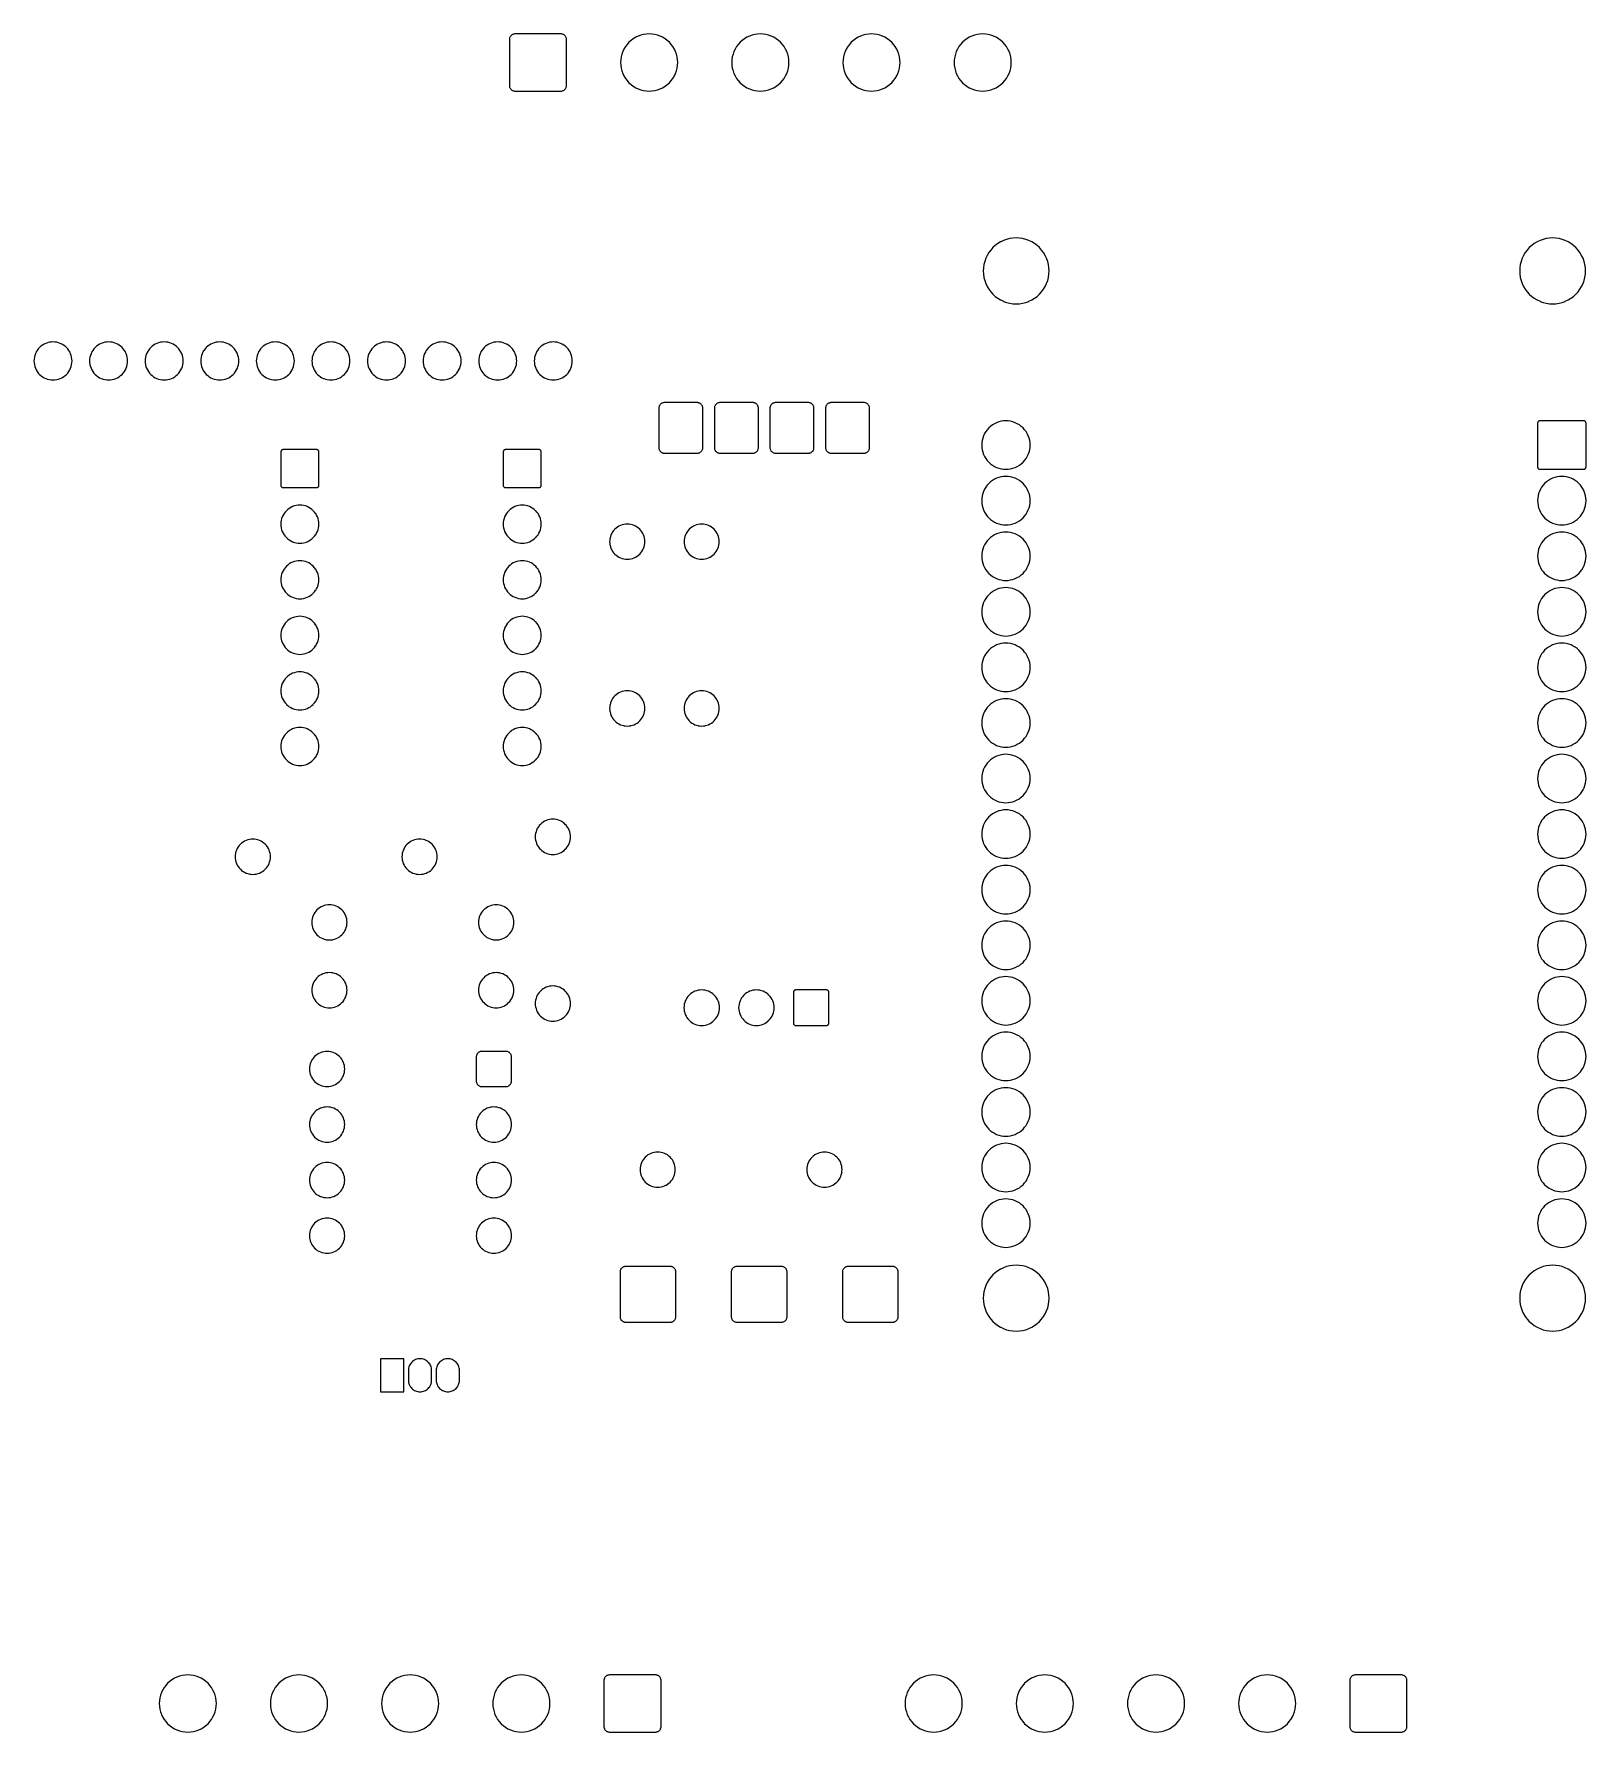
# Model space of a CAD drawing. Header units: metres. Extents: x 102.6 to 173.6, y -131.3 to -53.7.
import ezdxf

# ---------------------------------------------------------------- set-up
doc = ezdxf.new("R2010")
doc.units = ezdxf.units.M

msp = doc.modelspace()

# ---------------------------------------------------------------- linework, layer by layer
for points in [[(124.365, -56.05), (124.365, -56.05), (124.365, -56.05), (124.366, -56.075), (124.366, -56.075), (124.366, -56.075), (124.366, -56.075), (124.366, -56.075), (124.37, -56.1), (124.37, -56.1), (124.37, -56.1), (124.37, -56.1), (124.37, -56.1), (124.376, -56.124), (124.376, -56.124), (124.376, -56.124), (124.376, -56.124), (124.376, -56.124), (124.384, -56.147), (124.384, -56.147), (124.384, -56.148), (124.384, -56.148), (124.385, -56.148), (124.395, -56.17), (124.395, -56.17), (124.395, -56.17), (124.395, -56.17), (124.395, -56.17), (124.408, -56.191), (124.408, -56.192), (124.408, -56.192), (124.408, -56.192), (124.408, -56.192), (124.423, -56.212), (124.423, -56.212), (124.423, -56.212), (124.423, -56.212), (124.423, -56.212), (124.44, -56.23), (124.44, -56.23), (124.44, -56.23), (124.44, -56.23), (124.44, -56.23), (124.458, -56.247), (124.458, -56.247), (124.458, -56.247), (124.458, -56.247), (124.458, -56.247), (124.478, -56.262), (124.478, -56.262), (124.478, -56.262), (124.478, -56.262), (124.479, -56.262), (124.5, -56.275), (124.5, -56.275), (124.5, -56.275), (124.5, -56.275), (124.5, -56.275), (124.522, -56.285), (124.522, -56.286), (124.522, -56.286), (124.523, -56.286), (124.523, -56.286), (124.546, -56.294), (124.546, -56.294), (124.546, -56.294), (124.546, -56.294), (124.546, -56.294), (124.57, -56.3), (124.57, -56.3), (124.57, -56.3), (124.57, -56.3), (124.57, -56.3), (124.595, -56.304), (124.595, -56.304), (124.595, -56.304), (124.595, -56.304), (124.595, -56.304), (124.62, -56.305), (124.62, -56.305), (124.62, -56.305), (126.72, -56.305), (126.72, -56.305), (126.72, -56.305), (126.745, -56.304), (126.745, -56.304), (126.745, -56.304), (126.745, -56.304), (126.745, -56.304), (126.77, -56.3), (126.77, -56.3), (126.77, -56.3), (126.77, -56.3), (126.77, -56.3), (126.794, -56.294), (126.794, -56.294), (126.794, -56.294), (126.794, -56.294), (126.794, -56.294), (126.817, -56.286), (126.817, -56.286), (126.818, -56.286), (126.818, -56.286), (126.818, -56.285), (126.84, -56.275), (126.84, -56.275), (126.84, -56.275), (126.84, -56.275), (126.84, -56.275), (126.861, -56.262), (126.862, -56.262), (126.862, -56.262), (126.862, -56.262), (126.862, -56.262), (126.882, -56.247), (126.882, -56.247), (126.882, -56.247), (126.882, -56.247), (126.882, -56.247), (126.9, -56.23), (126.9, -56.23), (126.9, -56.23), (126.9, -56.23), (126.9, -56.23), (126.917, -56.212), (126.917, -56.212), (126.917, -56.212), (126.917, -56.212), (126.917, -56.212), (126.932, -56.192), (126.932, -56.192), (126.932, -56.192), (126.932, -56.192), (126.932, -56.191), (126.945, -56.17), (126.945, -56.17), (126.945, -56.17), (126.945, -56.17), (126.945, -56.17), (126.955, -56.148), (126.956, -56.148), (126.956, -56.148), (126.956, -56.147), (126.956, -56.147), (126.964, -56.124), (126.964, -56.124), (126.964, -56.124), (126.964, -56.124), (126.964, -56.124), (126.97, -56.1), (126.97, -56.1), (126.97, -56.1), (126.97, -56.1), (126.97, -56.1), (126.974, -56.075), (126.974, -56.075), (126.974, -56.075), (126.974, -56.075), (126.974, -56.075), (126.975, -56.05), (126.975, -56.05), (126.975, -56.05), (126.975, -53.95), (126.975, -53.95), (126.975, -53.95), (126.974, -53.925), (126.974, -53.925), (126.974, -53.925), (126.974, -53.925), (126.974, -53.925), (126.97, -53.9), (126.97, -53.9), (126.97, -53.9), (126.97, -53.9), (126.97, -53.9), (126.964, -53.876), (126.964, -53.876), (126.964, -53.876), (126.964, -53.876), (126.964, -53.876), (126.956, -53.853), (126.956, -53.853), (126.956, -53.852), (126.956, -53.852), (126.955, -53.852), (126.945, -53.83), (126.945, -53.83), (126.945, -53.83), (126.945, -53.83), (126.945, -53.83), (126.932, -53.809), (126.932, -53.808), (126.932, -53.808), (126.932, -53.808), (126.932, -53.808), (126.917, -53.788), (126.917, -53.788), (126.917, -53.788), (126.917, -53.788), (126.917, -53.788), (126.9, -53.77), (126.9, -53.77), (126.9, -53.77), (126.9, -53.77), (126.9, -53.77), (126.882, -53.753), (126.882, -53.753), (126.882, -53.753), (126.882, -53.753), (126.882, -53.753), (126.862, -53.738), (126.862, -53.738), (126.862, -53.738), (126.862, -53.738), (126.861, -53.738), (126.84, -53.725), (126.84, -53.725), (126.84, -53.725), (126.84, -53.725), (126.84, -53.725), (126.818, -53.715), (126.818, -53.714), (126.818, -53.714), (126.817, -53.714), (126.817, -53.714), (126.794, -53.706), (126.794, -53.706), (126.794, -53.706), (126.794, -53.706), (126.794, -53.706), (126.77, -53.7), (126.77, -53.7), (126.77, -53.7), (126.77, -53.7), (126.77, -53.7), (126.745, -53.696), (126.745, -53.696), (126.745, -53.696), (126.745, -53.696), (126.745, -53.696), (126.72, -53.695), (126.72, -53.695), (126.72, -53.695), (124.62, -53.695), (124.62, -53.695), (124.62, -53.695), (124.595, -53.696), (124.595, -53.696), (124.595, -53.696), (124.595, -53.696), (124.595, -53.696), (124.57, -53.7), (124.57, -53.7), (124.57, -53.7), (124.57, -53.7), (124.57, -53.7), (124.546, -53.706), (124.546, -53.706), (124.546, -53.706), (124.546, -53.706), (124.546, -53.706), (124.523, -53.714), (124.523, -53.714), (124.522, -53.714), (124.522, -53.714), (124.522, -53.715), (124.5, -53.725), (124.5, -53.725), (124.5, -53.725), (124.5, -53.725), (124.5, -53.725), (124.479, -53.738), (124.478, -53.738), (124.478, -53.738), (124.478, -53.738), (124.478, -53.738), (124.458, -53.753), (124.458, -53.753), (124.458, -53.753), (124.458, -53.753), (124.458, -53.753), (124.44, -53.77), (124.44, -53.77), (124.44, -53.77), (124.44, -53.77), (124.44, -53.77), (124.423, -53.788), (124.423, -53.788), (124.423, -53.788), (124.423, -53.788), (124.423, -53.788), (124.408, -53.808), (124.408, -53.808), (124.408, -53.808), (124.408, -53.808), (124.408, -53.809), (124.395, -53.83), (124.395, -53.83), (124.395, -53.83), (124.395, -53.83), (124.395, -53.83), (124.385, -53.852), (124.384, -53.852), (124.384, -53.852), (124.384, -53.853), (124.384, -53.853), (124.376, -53.876), (124.376, -53.876), (124.376, -53.876), (124.376, -53.876), (124.376, -53.876), (124.37, -53.9), (124.37, -53.9), (124.37, -53.9), (124.37, -53.9), (124.37, -53.9), (124.366, -53.925), (124.366, -53.925), (124.366, -53.925), (124.366, -53.925), (124.366, -53.925), (124.365, -53.95), (124.365, -53.95), (124.365, -53.95), (124.365, -56.05)], [(129.445, -55), (129.445, -55), (129.445, -55), (129.445, -55), (129.445, -55), (129.451, -55.128), (129.451, -55.128), (129.451, -55.128), (129.451, -55.128), (129.451, -55.128), (129.47, -55.254), (129.47, -55.254), (129.47, -55.255), (129.47, -55.255), (129.47, -55.255), (129.501, -55.379), (129.501, -55.379), (129.501, -55.379), (129.501, -55.379), (129.501, -55.379), (129.544, -55.499), (129.544, -55.499), (129.544, -55.499), (129.544, -55.5), (129.544, -55.5), (129.599, -55.615), (129.599, -55.615), (129.599, -55.615), (129.599, -55.615), (129.599, -55.615), (129.665, -55.725), (129.665, -55.725), (129.665, -55.725), (129.665, -55.725), (129.665, -55.725), (129.741, -55.828), (129.741, -55.828), (129.741, -55.828), (129.741, -55.828), (129.741, -55.828), (129.827, -55.923), (129.827, -55.923), (129.827, -55.923), (129.827, -55.923), (129.827, -55.923), (129.922, -56.009), (129.922, -56.009), (129.922, -56.009), (129.922, -56.009), (129.922, -56.009), (130.025, -56.085), (130.025, -56.085), (130.025, -56.085), (130.025, -56.085), (130.025, -56.085), (130.135, -56.151), (130.135, -56.151), (130.135, -56.151), (130.135, -56.151), (130.135, -56.151), (130.25, -56.206), (130.25, -56.206), (130.251, -56.206), (130.251, -56.206), (130.251, -56.206), (130.371, -56.249), (130.371, -56.249), (130.371, -56.249), (130.371, -56.249), (130.371, -56.249), (130.495, -56.28), (130.495, -56.28), (130.495, -56.28), (130.496, -56.28), (130.496, -56.28), (130.622, -56.299), (130.622, -56.299), (130.622, -56.299), (130.622, -56.299), (130.622, -56.299), (130.75, -56.305), (130.75, -56.305), (130.75, -56.305), (130.75, -56.305), (130.75, -56.305), (130.878, -56.299), (130.878, -56.299), (130.878, -56.299), (130.878, -56.299), (130.878, -56.299), (131.004, -56.28), (131.004, -56.28), (131.005, -56.28), (131.005, -56.28), (131.005, -56.28), (131.129, -56.249), (131.129, -56.249), (131.129, -56.249), (131.129, -56.249), (131.129, -56.249), (131.249, -56.206), (131.249, -56.206), (131.249, -56.206), (131.25, -56.206), (131.25, -56.206), (131.365, -56.151), (131.365, -56.151), (131.365, -56.151), (131.365, -56.151), (131.365, -56.151), (131.475, -56.085), (131.475, -56.085), (131.475, -56.085), (131.475, -56.085), (131.475, -56.085), (131.578, -56.009), (131.578, -56.009), (131.578, -56.009), (131.578, -56.009), (131.578, -56.009), (131.673, -55.923), (131.673, -55.923), (131.673, -55.923), (131.673, -55.923), (131.673, -55.923), (131.759, -55.828), (131.759, -55.828), (131.759, -55.828), (131.759, -55.828), (131.759, -55.828), (131.835, -55.725), (131.835, -55.725), (131.835, -55.725), (131.835, -55.725), (131.835, -55.725), (131.901, -55.615), (131.901, -55.615), (131.901, -55.615), (131.901, -55.615), (131.901, -55.615), (131.956, -55.5), (131.956, -55.5), (131.956, -55.499), (131.956, -55.499), (131.956, -55.499), (131.999, -55.379), (131.999, -55.379), (131.999, -55.379), (131.999, -55.379), (131.999, -55.379), (132.03, -55.255), (132.03, -55.255), (132.03, -55.255), (132.03, -55.254), (132.03, -55.254), (132.049, -55.128), (132.049, -55.128), (132.049, -55.128), (132.049, -55.128), (132.049, -55.128), (132.055, -55), (132.055, -55), (132.055, -55), (132.055, -55), (132.055, -55), (132.049, -54.872), (132.049, -54.872), (132.049, -54.872), (132.049, -54.872), (132.049, -54.872), (132.03, -54.746), (132.03, -54.746), (132.03, -54.745), (132.03, -54.745), (132.03, -54.745), (131.999, -54.621), (131.999, -54.621), (131.999, -54.621), (131.999, -54.621), (131.999, -54.621), (131.956, -54.501), (131.956, -54.501), (131.956, -54.501), (131.956, -54.5), (131.956, -54.5), (131.901, -54.385), (131.901, -54.385), (131.901, -54.385), (131.901, -54.385), (131.901, -54.385), (131.835, -54.275), (131.835, -54.275), (131.835, -54.275), (131.835, -54.275), (131.835, -54.275), (131.759, -54.172), (131.759, -54.172), (131.759, -54.172), (131.759, -54.172), (131.759, -54.172), (131.673, -54.077), (131.673, -54.077), (131.673, -54.077), (131.673, -54.077), (131.673, -54.077), (131.578, -53.991), (131.578, -53.991), (131.578, -53.991), (131.578, -53.991), (131.578, -53.991), (131.475, -53.915), (131.475, -53.915), (131.475, -53.915), (131.475, -53.915), (131.475, -53.915), (131.365, -53.849), (131.365, -53.849), (131.365, -53.849), (131.365, -53.849), (131.365, -53.849), (131.25, -53.794), (131.25, -53.794), (131.249, -53.794), (131.249, -53.794), (131.249, -53.794), (131.129, -53.751), (131.129, -53.751), (131.129, -53.751), (131.129, -53.751), (131.129, -53.751), (131.005, -53.72), (131.005, -53.72), (131.005, -53.72), (131.004, -53.72), (131.004, -53.72), (130.878, -53.701), (130.878, -53.701), (130.878, -53.701), (130.878, -53.701), (130.878, -53.701), (130.75, -53.695), (130.75, -53.695), (130.75, -53.695), (130.75, -53.695), (130.75, -53.695), (130.622, -53.701), (130.622, -53.701), (130.622, -53.701), (130.622, -53.701), (130.622, -53.701), (130.496, -53.72), (130.496, -53.72), (130.495, -53.72), (130.495, -53.72), (130.495, -53.72), (130.371, -53.751), (130.371, -53.751), (130.371, -53.751), (130.371, -53.751), (130.371, -53.751), (130.251, -53.794), (130.251, -53.794), (130.251, -53.794), (130.25, -53.794), (130.25, -53.794), (130.135, -53.849), (130.135, -53.849), (130.135, -53.849), (130.135, -53.849), (130.135, -53.849), (130.025, -53.915), (130.025, -53.915), (130.025, -53.915), (130.025, -53.915), (130.025, -53.915), (129.922, -53.991), (129.922, -53.991), (129.922, -53.991), (129.922, -53.991), (129.922, -53.991), (129.827, -54.077), (129.827, -54.077), (129.827, -54.077), (129.827, -54.077), (129.827, -54.077), (129.741, -54.172), (129.741, -54.172), (129.741, -54.172), (129.741, -54.172), (129.741, -54.172), (129.665, -54.275), (129.665, -54.275), (129.665, -54.275), (129.665, -54.275), (129.665, -54.275), (129.599, -54.385), (129.599, -54.385), (129.599, -54.385), (129.599, -54.385), (129.599, -54.385), (129.544, -54.5), (129.544, -54.5), (129.544, -54.501), (129.544, -54.501), (129.544, -54.501), (129.501, -54.621), (129.501, -54.621), (129.501, -54.621), (129.501, -54.621), (129.501, -54.621), (129.47, -54.745), (129.47, -54.745), (129.47, -54.745), (129.47, -54.746), (129.47, -54.746), (129.451, -54.872), (129.451, -54.872), (129.451, -54.872), (129.451, -54.872), (129.451, -54.872), (129.445, -55)], [(134.525, -55), (134.525, -55), (134.525, -55), (134.525, -55), (134.525, -55), (134.531, -55.128), (134.531, -55.128), (134.531, -55.128), (134.531, -55.128), (134.531, -55.128), (134.55, -55.254), (134.55, -55.254), (134.55, -55.255), (134.55, -55.255), (134.55, -55.255), (134.581, -55.379), (134.581, -55.379), (134.581, -55.379), (134.581, -55.379), (134.581, -55.379), (134.624, -55.499), (134.624, -55.499), (134.624, -55.499), (134.624, -55.5), (134.624, -55.5), (134.679, -55.615), (134.679, -55.615), (134.679, -55.615), (134.679, -55.615), (134.679, -55.615), (134.745, -55.725), (134.745, -55.725), (134.745, -55.725), (134.745, -55.725), (134.745, -55.725), (134.821, -55.828), (134.821, -55.828), (134.821, -55.828), (134.821, -55.828), (134.821, -55.828), (134.907, -55.923), (134.907, -55.923), (134.907, -55.923), (134.907, -55.923), (134.907, -55.923), (135.002, -56.009), (135.002, -56.009), (135.002, -56.009), (135.002, -56.009), (135.002, -56.009), (135.105, -56.085), (135.105, -56.085), (135.105, -56.085), (135.105, -56.085), (135.105, -56.085), (135.215, -56.151), (135.215, -56.151), (135.215, -56.151), (135.215, -56.151), (135.215, -56.151), (135.33, -56.206), (135.33, -56.206), (135.331, -56.206), (135.331, -56.206), (135.331, -56.206), (135.451, -56.249), (135.451, -56.249), (135.451, -56.249), (135.451, -56.249), (135.451, -56.249), (135.575, -56.28), (135.575, -56.28), (135.575, -56.28), (135.576, -56.28), (135.576, -56.28), (135.702, -56.299), (135.702, -56.299), (135.702, -56.299), (135.702, -56.299), (135.702, -56.299), (135.83, -56.305), (135.83, -56.305), (135.83, -56.305), (135.83, -56.305), (135.83, -56.305), (135.958, -56.299), (135.958, -56.299), (135.958, -56.299), (135.958, -56.299), (135.958, -56.299), (136.084, -56.28), (136.084, -56.28), (136.085, -56.28), (136.085, -56.28), (136.085, -56.28), (136.209, -56.249), (136.209, -56.249), (136.209, -56.249), (136.209, -56.249), (136.209, -56.249), (136.329, -56.206), (136.329, -56.206), (136.329, -56.206), (136.33, -56.206), (136.33, -56.206), (136.445, -56.151), (136.445, -56.151), (136.445, -56.151), (136.445, -56.151), (136.445, -56.151), (136.555, -56.085), (136.555, -56.085), (136.555, -56.085), (136.555, -56.085), (136.555, -56.085), (136.658, -56.009), (136.658, -56.009), (136.658, -56.009), (136.658, -56.009), (136.658, -56.009), (136.753, -55.923), (136.753, -55.923), (136.753, -55.923), (136.753, -55.923), (136.753, -55.923), (136.839, -55.828), (136.839, -55.828), (136.839, -55.828), (136.839, -55.828), (136.839, -55.828), (136.915, -55.725), (136.915, -55.725), (136.915, -55.725), (136.915, -55.725), (136.915, -55.725), (136.981, -55.615), (136.981, -55.615), (136.981, -55.615), (136.981, -55.615), (136.981, -55.615), (137.036, -55.5), (137.036, -55.5), (137.036, -55.499), (137.036, -55.499), (137.036, -55.499), (137.079, -55.379), (137.079, -55.379), (137.079, -55.379), (137.079, -55.379), (137.079, -55.379), (137.11, -55.255), (137.11, -55.255), (137.11, -55.255), (137.11, -55.254), (137.11, -55.254), (137.129, -55.128), (137.129, -55.128), (137.129, -55.128), (137.129, -55.128), (137.129, -55.128), (137.135, -55), (137.135, -55), (137.135, -55), (137.135, -55), (137.135, -55), (137.129, -54.872), (137.129, -54.872), (137.129, -54.872), (137.129, -54.872), (137.129, -54.872), (137.11, -54.746), (137.11, -54.746), (137.11, -54.745), (137.11, -54.745), (137.11, -54.745), (137.079, -54.621), (137.079, -54.621), (137.079, -54.621), (137.079, -54.621), (137.079, -54.621), (137.036, -54.501), (137.036, -54.501), (137.036, -54.501), (137.036, -54.5), (137.036, -54.5), (136.981, -54.385), (136.981, -54.385), (136.981, -54.385), (136.981, -54.385), (136.981, -54.385), (136.915, -54.275), (136.915, -54.275), (136.915, -54.275), (136.915, -54.275), (136.915, -54.275), (136.839, -54.172), (136.839, -54.172), (136.839, -54.172), (136.839, -54.172), (136.839, -54.172), (136.753, -54.077), (136.753, -54.077), (136.753, -54.077), (136.753, -54.077), (136.753, -54.077), (136.658, -53.991), (136.658, -53.991), (136.658, -53.991), (136.658, -53.991), (136.658, -53.991), (136.555, -53.915), (136.555, -53.915), (136.555, -53.915), (136.555, -53.915), (136.555, -53.915), (136.445, -53.849), (136.445, -53.849), (136.445, -53.849), (136.445, -53.849), (136.445, -53.849), (136.33, -53.794), (136.33, -53.794), (136.329, -53.794), (136.329, -53.794), (136.329, -53.794), (136.209, -53.751), (136.209, -53.751), (136.209, -53.751), (136.209, -53.751), (136.209, -53.751), (136.085, -53.72), (136.085, -53.72), (136.085, -53.72), (136.084, -53.72), (136.084, -53.72), (135.958, -53.701), (135.958, -53.701), (135.958, -53.701), (135.958, -53.701), (135.958, -53.701), (135.83, -53.695), (135.83, -53.695), (135.83, -53.695), (135.83, -53.695), (135.83, -53.695), (135.702, -53.701), (135.702, -53.701), (135.702, -53.701), (135.702, -53.701), (135.702, -53.701), (135.576, -53.72), (135.576, -53.72), (135.575, -53.72), (135.575, -53.72), (135.575, -53.72), (135.451, -53.751), (135.451, -53.751), (135.451, -53.751), (135.451, -53.751), (135.451, -53.751), (135.331, -53.794), (135.331, -53.794), (135.331, -53.794), (135.33, -53.794), (135.33, -53.794), (135.215, -53.849), (135.215, -53.849), (135.215, -53.849), (135.215, -53.849), (135.215, -53.849), (135.105, -53.915), (135.105, -53.915), (135.105, -53.915), (135.105, -53.915), (135.105, -53.915), (135.002, -53.991), (135.002, -53.991), (135.002, -53.991), (135.002, -53.991), (135.002, -53.991), (134.907, -54.077), (134.907, -54.077), (134.907, -54.077), (134.907, -54.077), (134.907, -54.077), (134.821, -54.172), (134.821, -54.172), (134.821, -54.172), (134.821, -54.172), (134.821, -54.172), (134.745, -54.275), (134.745, -54.275), (134.745, -54.275), (134.745, -54.275), (134.745, -54.275), (134.679, -54.385), (134.679, -54.385), (134.679, -54.385), (134.679, -54.385), (134.679, -54.385), (134.624, -54.5), (134.624, -54.5), (134.624, -54.501), (134.624, -54.501), (134.624, -54.501), (134.581, -54.621), (134.581, -54.621), (134.581, -54.621), (134.581, -54.621), (134.581, -54.621), (134.55, -54.745), (134.55, -54.745), (134.55, -54.745), (134.55, -54.746), (134.55, -54.746), (134.531, -54.872), (134.531, -54.872), (134.531, -54.872), (134.531, -54.872), (134.531, -54.872), (134.525, -55)], [(139.605, -55), (139.605, -55), (139.605, -55), (139.605, -55), (139.605, -55), (139.611, -55.128), (139.611, -55.128), (139.611, -55.128), (139.611, -55.128), (139.611, -55.128), (139.63, -55.254), (139.63, -55.254), (139.63, -55.255), (139.63, -55.255), (139.63, -55.255), (139.661, -55.379), (139.661, -55.379), (139.661, -55.379), (139.661, -55.379), (139.661, -55.379), (139.704, -55.499), (139.704, -55.499), (139.704, -55.499), (139.704, -55.5), (139.704, -55.5), (139.759, -55.615), (139.759, -55.615), (139.759, -55.615), (139.759, -55.615), (139.759, -55.615), (139.825, -55.725), (139.825, -55.725), (139.825, -55.725), (139.825, -55.725), (139.825, -55.725), (139.901, -55.828), (139.901, -55.828), (139.901, -55.828), (139.901, -55.828), (139.901, -55.828), (139.987, -55.923), (139.987, -55.923), (139.987, -55.923), (139.987, -55.923), (139.987, -55.923), (140.082, -56.009), (140.082, -56.009), (140.082, -56.009), (140.082, -56.009), (140.082, -56.009), (140.185, -56.085), (140.185, -56.085), (140.185, -56.085), (140.185, -56.085), (140.185, -56.085), (140.295, -56.151), (140.295, -56.151), (140.295, -56.151), (140.295, -56.151), (140.295, -56.151), (140.41, -56.206), (140.41, -56.206), (140.411, -56.206), (140.411, -56.206), (140.411, -56.206), (140.531, -56.249), (140.531, -56.249), (140.531, -56.249), (140.531, -56.249), (140.531, -56.249), (140.655, -56.28), (140.655, -56.28), (140.655, -56.28), (140.656, -56.28), (140.656, -56.28), (140.782, -56.299), (140.782, -56.299), (140.782, -56.299), (140.782, -56.299), (140.782, -56.299), (140.91, -56.305), (140.91, -56.305), (140.91, -56.305), (140.91, -56.305), (140.91, -56.305), (141.038, -56.299), (141.038, -56.299), (141.038, -56.299), (141.038, -56.299), (141.038, -56.299), (141.164, -56.28), (141.164, -56.28), (141.165, -56.28), (141.165, -56.28), (141.165, -56.28), (141.289, -56.249), (141.289, -56.249), (141.289, -56.249), (141.289, -56.249), (141.289, -56.249), (141.409, -56.206), (141.409, -56.206), (141.409, -56.206), (141.41, -56.206), (141.41, -56.206), (141.525, -56.151), (141.525, -56.151), (141.525, -56.151), (141.525, -56.151), (141.525, -56.151), (141.635, -56.085), (141.635, -56.085), (141.635, -56.085), (141.635, -56.085), (141.635, -56.085), (141.738, -56.009), (141.738, -56.009), (141.738, -56.009), (141.738, -56.009), (141.738, -56.009), (141.833, -55.923), (141.833, -55.923), (141.833, -55.923), (141.833, -55.923), (141.833, -55.923), (141.919, -55.828), (141.919, -55.828), (141.919, -55.828), (141.919, -55.828), (141.919, -55.828), (141.995, -55.725), (141.995, -55.725), (141.995, -55.725), (141.995, -55.725), (141.995, -55.725), (142.061, -55.615), (142.061, -55.615), (142.061, -55.615), (142.061, -55.615), (142.061, -55.615), (142.116, -55.5), (142.116, -55.5), (142.116, -55.499), (142.116, -55.499), (142.116, -55.499), (142.159, -55.379), (142.159, -55.379), (142.159, -55.379), (142.159, -55.379), (142.159, -55.379), (142.19, -55.255), (142.19, -55.255), (142.19, -55.255), (142.19, -55.254), (142.19, -55.254), (142.209, -55.128), (142.209, -55.128), (142.209, -55.128), (142.209, -55.128), (142.209, -55.128), (142.215, -55), (142.215, -55), (142.215, -55), (142.215, -55), (142.215, -55), (142.209, -54.872), (142.209, -54.872), (142.209, -54.872), (142.209, -54.872), (142.209, -54.872), (142.19, -54.746), (142.19, -54.746), (142.19, -54.745), (142.19, -54.745), (142.19, -54.745), (142.159, -54.621), (142.159, -54.621), (142.159, -54.621), (142.159, -54.621), (142.159, -54.621), (142.116, -54.501), (142.116, -54.501), (142.116, -54.501), (142.116, -54.5), (142.116, -54.5), (142.061, -54.385), (142.061, -54.385), (142.061, -54.385), (142.061, -54.385), (142.061, -54.385), (141.995, -54.275), (141.995, -54.275), (141.995, -54.275), (141.995, -54.275), (141.995, -54.275), (141.919, -54.172), (141.919, -54.172), (141.919, -54.172), (141.919, -54.172), (141.919, -54.172), (141.833, -54.077), (141.833, -54.077), (141.833, -54.077), (141.833, -54.077), (141.833, -54.077), (141.738, -53.991), (141.738, -53.991), (141.738, -53.991), (141.738, -53.991), (141.738, -53.991), (141.635, -53.915), (141.635, -53.915), (141.635, -53.915), (141.635, -53.915), (141.635, -53.915), (141.525, -53.849), (141.525, -53.849), (141.525, -53.849), (141.525, -53.849), (141.525, -53.849), (141.41, -53.794), (141.41, -53.794), (141.409, -53.794), (141.409, -53.794), (141.409, -53.794), (141.289, -53.751), (141.289, -53.751), (141.289, -53.751), (141.289, -53.751), (141.289, -53.751), (141.165, -53.72), (141.165, -53.72), (141.165, -53.72), (141.164, -53.72), (141.164, -53.72), (141.038, -53.701), (141.038, -53.701), (141.038, -53.701), (141.038, -53.701), (141.038, -53.701), (140.91, -53.695), (140.91, -53.695), (140.91, -53.695), (140.91, -53.695), (140.91, -53.695), (140.782, -53.701), (140.782, -53.701), (140.782, -53.701), (140.782, -53.701), (140.782, -53.701), (140.656, -53.72), (140.656, -53.72), (140.655, -53.72), (140.655, -53.72), (140.655, -53.72), (140.531, -53.751), (140.531, -53.751), (140.531, -53.751), (140.531, -53.751), (140.531, -53.751), (140.411, -53.794), (140.411, -53.794), (140.411, -53.794), (140.41, -53.794), (140.41, -53.794), (140.295, -53.849), (140.295, -53.849), (140.295, -53.849), (140.295, -53.849), (140.295, -53.849), (140.185, -53.915), (140.185, -53.915), (140.185, -53.915), (140.185, -53.915), (140.185, -53.915), (140.082, -53.991), (140.082, -53.991), (140.082, -53.991), (140.082, -53.991), (140.082, -53.991), (139.987, -54.077), (139.987, -54.077), (139.987, -54.077), (139.987, -54.077), (139.987, -54.077), (139.901, -54.172), (139.901, -54.172), (139.901, -54.172), (139.901, -54.172), (139.901, -54.172), (139.825, -54.275), (139.825, -54.275), (139.825, -54.275), (139.825, -54.275), (139.825, -54.275), (139.759, -54.385), (139.759, -54.385), (139.759, -54.385), (139.759, -54.385), (139.759, -54.385), (139.704, -54.5), (139.704, -54.5), (139.704, -54.501), (139.704, -54.501), (139.704, -54.501), (139.661, -54.621), (139.661, -54.621), (139.661, -54.621), (139.661, -54.621), (139.661, -54.621), (139.63, -54.745), (139.63, -54.745), (139.63, -54.745), (139.63, -54.746), (139.63, -54.746), (139.611, -54.872), (139.611, -54.872), (139.611, -54.872), (139.611, -54.872), (139.611, -54.872), (139.605, -55)], [(144.685, -55), (144.685, -55), (144.685, -55), (144.685, -55), (144.685, -55), (144.691, -55.128), (144.691, -55.128), (144.691, -55.128), (144.691, -55.128), (144.691, -55.128), (144.71, -55.254), (144.71, -55.254), (144.71, -55.255), (144.71, -55.255), (144.71, -55.255), (144.741, -55.379), (144.741, -55.379), (144.741, -55.379), (144.741, -55.379), (144.741, -55.379), (144.784, -55.499), (144.784, -55.499), (144.784, -55.499), (144.784, -55.5), (144.784, -55.5), (144.839, -55.615), (144.839, -55.615), (144.839, -55.615), (144.839, -55.615), (144.839, -55.615), (144.905, -55.725), (144.905, -55.725), (144.905, -55.725), (144.905, -55.725), (144.905, -55.725), (144.981, -55.828), (144.981, -55.828), (144.981, -55.828), (144.981, -55.828), (144.981, -55.828), (145.067, -55.923), (145.067, -55.923), (145.067, -55.923), (145.067, -55.923), (145.067, -55.923), (145.162, -56.009), (145.162, -56.009), (145.162, -56.009), (145.162, -56.009), (145.162, -56.009), (145.265, -56.085), (145.265, -56.085), (145.265, -56.085), (145.265, -56.085), (145.265, -56.085), (145.375, -56.151), (145.375, -56.151), (145.375, -56.151), (145.375, -56.151), (145.375, -56.151), (145.49, -56.206), (145.49, -56.206), (145.491, -56.206), (145.491, -56.206), (145.491, -56.206), (145.611, -56.249), (145.611, -56.249), (145.611, -56.249), (145.611, -56.249), (145.611, -56.249), (145.735, -56.28), (145.735, -56.28), (145.735, -56.28), (145.736, -56.28), (145.736, -56.28), (145.862, -56.299), (145.862, -56.299), (145.862, -56.299), (145.862, -56.299), (145.862, -56.299), (145.99, -56.305), (145.99, -56.305), (145.99, -56.305), (145.99, -56.305), (145.99, -56.305), (146.118, -56.299), (146.118, -56.299), (146.118, -56.299), (146.118, -56.299), (146.118, -56.299), (146.244, -56.28), (146.244, -56.28), (146.245, -56.28), (146.245, -56.28), (146.245, -56.28), (146.369, -56.249), (146.369, -56.249), (146.369, -56.249), (146.369, -56.249), (146.369, -56.249), (146.489, -56.206), (146.489, -56.206), (146.489, -56.206), (146.49, -56.206), (146.49, -56.206), (146.605, -56.151), (146.605, -56.151), (146.605, -56.151), (146.605, -56.151), (146.605, -56.151), (146.715, -56.085), (146.715, -56.085), (146.715, -56.085), (146.715, -56.085), (146.715, -56.085), (146.818, -56.009), (146.818, -56.009), (146.818, -56.009), (146.818, -56.009), (146.818, -56.009), (146.913, -55.923), (146.913, -55.923), (146.913, -55.923), (146.913, -55.923), (146.913, -55.923), (146.999, -55.828), (146.999, -55.828), (146.999, -55.828), (146.999, -55.828), (146.999, -55.828), (147.075, -55.725), (147.075, -55.725), (147.075, -55.725), (147.075, -55.725), (147.075, -55.725), (147.141, -55.615), (147.141, -55.615), (147.141, -55.615), (147.141, -55.615), (147.141, -55.615), (147.196, -55.5), (147.196, -55.5), (147.196, -55.499), (147.196, -55.499), (147.196, -55.499), (147.239, -55.379), (147.239, -55.379), (147.239, -55.379), (147.239, -55.379), (147.239, -55.379), (147.27, -55.255), (147.27, -55.255), (147.27, -55.255), (147.27, -55.254), (147.27, -55.254), (147.289, -55.128), (147.289, -55.128), (147.289, -55.128), (147.289, -55.128), (147.289, -55.128), (147.295, -55), (147.295, -55), (147.295, -55), (147.295, -55), (147.295, -55), (147.289, -54.872), (147.289, -54.872), (147.289, -54.872), (147.289, -54.872), (147.289, -54.872), (147.27, -54.746), (147.27, -54.746), (147.27, -54.745), (147.27, -54.745), (147.27, -54.745), (147.239, -54.621), (147.239, -54.621), (147.239, -54.621), (147.239, -54.621), (147.239, -54.621), (147.196, -54.501), (147.196, -54.501), (147.196, -54.501), (147.196, -54.5), (147.196, -54.5), (147.141, -54.385), (147.141, -54.385), (147.141, -54.385), (147.141, -54.385), (147.141, -54.385), (147.075, -54.275), (147.075, -54.275), (147.075, -54.275), (147.075, -54.275), (147.075, -54.275), (146.999, -54.172), (146.999, -54.172), (146.999, -54.172), (146.999, -54.172), (146.999, -54.172), (146.913, -54.077), (146.913, -54.077), (146.913, -54.077), (146.913, -54.077), (146.913, -54.077), (146.818, -53.991), (146.818, -53.991), (146.818, -53.991), (146.818, -53.991), (146.818, -53.991), (146.715, -53.915), (146.715, -53.915), (146.715, -53.915), (146.715, -53.915), (146.715, -53.915), (146.605, -53.849), (146.605, -53.849), (146.605, -53.849), (146.605, -53.849), (146.605, -53.849), (146.49, -53.794), (146.49, -53.794), (146.489, -53.794), (146.489, -53.794), (146.489, -53.794), (146.369, -53.751), (146.369, -53.751), (146.369, -53.751), (146.369, -53.751), (146.369, -53.751), (146.245, -53.72), (146.245, -53.72), (146.245, -53.72), (146.244, -53.72), (146.244, -53.72), (146.118, -53.701), (146.118, -53.701), (146.118, -53.701), (146.118, -53.701), (146.118, -53.701), (145.99, -53.695), (145.99, -53.695), (145.99, -53.695), (145.99, -53.695), (145.99, -53.695), (145.862, -53.701), (145.862, -53.701), (145.862, -53.701), (145.862, -53.701), (145.862, -53.701), (145.736, -53.72), (145.736, -53.72), (145.735, -53.72), (145.735, -53.72), (145.735, -53.72), (145.611, -53.751), (145.611, -53.751), (145.611, -53.751), (145.611, -53.751), (145.611, -53.751), (145.491, -53.794), (145.491, -53.794), (145.491, -53.794), (145.49, -53.794), (145.49, -53.794), (145.375, -53.849), (145.375, -53.849), (145.375, -53.849), (145.375, -53.849), (145.375, -53.849), (145.265, -53.915), (145.265, -53.915), (145.265, -53.915), (145.265, -53.915), (145.265, -53.915), (145.162, -53.991), (145.162, -53.991), (145.162, -53.991), (145.162, -53.991), (145.162, -53.991), (145.067, -54.077), (145.067, -54.077), (145.067, -54.077), (145.067, -54.077), (145.067, -54.077), (144.981, -54.172), (144.981, -54.172), (144.981, -54.172), (144.981, -54.172), (144.981, -54.172), (144.905, -54.275), (144.905, -54.275), (144.905, -54.275), (144.905, -54.275), (144.905, -54.275), (144.839, -54.385), (144.839, -54.385), (144.839, -54.385), (144.839, -54.385), (144.839, -54.385), (144.784, -54.5), (144.784, -54.5), (144.784, -54.501), (144.784, -54.501), (144.784, -54.501), (144.741, -54.621), (144.741, -54.621), (144.741, -54.621), (144.741, -54.621), (144.741, -54.621), (144.71, -54.745), (144.71, -54.745), (144.71, -54.745), (144.71, -54.746), (144.71, -54.746), (144.691, -54.872), (144.691, -54.872), (144.691, -54.872), (144.691, -54.872), (144.691, -54.872), (144.685, -55)], [(146.015, -64.525), (146.015, -64.525), (146.015, -64.525), (146.015, -64.525), (146.015, -64.525), (146.022, -64.672), (146.022, -64.672), (146.022, -64.673), (146.022, -64.673), (146.022, -64.673), (146.044, -64.818), (146.044, -64.818), (146.044, -64.819), (146.044, -64.819), (146.044, -64.819), (146.08, -64.962), (146.08, -64.962), (146.08, -64.962), (146.08, -64.962), (146.08, -64.962), (146.129, -65.101), (146.13, -65.101), (146.13, -65.101), (146.13, -65.101), (146.13, -65.101), (146.193, -65.234), (146.193, -65.234), (146.193, -65.234), (146.193, -65.235), (146.193, -65.235), (146.269, -65.361), (146.269, -65.361), (146.269, -65.361), (146.269, -65.361), (146.269, -65.361), (146.356, -65.48), (146.357, -65.48), (146.357, -65.48), (146.357, -65.48), (146.357, -65.48), (146.456, -65.589), (146.456, -65.589), (146.456, -65.589), (146.456, -65.589), (146.456, -65.589), (146.565, -65.688), (146.565, -65.688), (146.565, -65.688), (146.565, -65.688), (146.565, -65.689), (146.684, -65.776), (146.684, -65.776), (146.684, -65.776), (146.684, -65.776), (146.684, -65.776), (146.81, -65.852), (146.81, -65.852), (146.811, -65.852), (146.811, -65.852), (146.811, -65.852), (146.944, -65.915), (146.944, -65.915), (146.944, -65.915), (146.944, -65.915), (146.944, -65.916), (147.083, -65.965), (147.083, -65.965), (147.083, -65.965), (147.083, -65.965), (147.083, -65.965), (147.226, -66.001), (147.226, -66.001), (147.226, -66.001), (147.227, -66.001), (147.227, -66.001), (147.372, -66.023), (147.372, -66.023), (147.372, -66.023), (147.373, -66.023), (147.373, -66.023), (147.52, -66.03), (147.52, -66.03), (147.52, -66.03), (147.52, -66.03), (147.52, -66.03), (147.667, -66.023), (147.667, -66.023), (147.668, -66.023), (147.668, -66.023), (147.668, -66.023), (147.813, -66.001), (147.813, -66.001), (147.814, -66.001), (147.814, -66.001), (147.814, -66.001), (147.957, -65.965), (147.957, -65.965), (147.957, -65.965), (147.957, -65.965), (147.957, -65.965), (148.096, -65.916), (148.096, -65.915), (148.096, -65.915), (148.096, -65.915), (148.096, -65.915), (148.229, -65.852), (148.229, -65.852), (148.229, -65.852), (148.23, -65.852), (148.23, -65.852), (148.356, -65.776), (148.356, -65.776), (148.356, -65.776), (148.356, -65.776), (148.356, -65.776), (148.475, -65.689), (148.475, -65.688), (148.475, -65.688), (148.475, -65.688), (148.475, -65.688), (148.584, -65.589), (148.584, -65.589), (148.584, -65.589), (148.584, -65.589), (148.584, -65.589), (148.683, -65.48), (148.683, -65.48), (148.683, -65.48), (148.683, -65.48), (148.684, -65.48), (148.771, -65.361), (148.771, -65.361), (148.771, -65.361), (148.771, -65.361), (148.771, -65.361), (148.847, -65.235), (148.847, -65.235), (148.847, -65.234), (148.847, -65.234), (148.847, -65.234), (148.91, -65.101), (148.91, -65.101), (148.91, -65.101), (148.91, -65.101), (148.911, -65.101), (148.96, -64.962), (148.96, -64.962), (148.96, -64.962), (148.96, -64.962), (148.96, -64.962), (148.996, -64.819), (148.996, -64.819), (148.996, -64.819), (148.996, -64.818), (148.996, -64.818), (149.018, -64.673), (149.018, -64.673), (149.018, -64.673), (149.018, -64.672), (149.018, -64.672), (149.025, -64.525), (149.025, -64.525), (149.025, -64.525), (149.025, -64.525), (149.025, -64.525), (149.018, -64.378), (149.018, -64.378), (149.018, -64.377), (149.018, -64.377), (149.018, -64.377), (148.996, -64.232), (148.996, -64.232), (148.996, -64.231), (148.996, -64.231), (148.996, -64.231), (148.96, -64.088), (148.96, -64.088), (148.96, -64.088), (148.96, -64.088), (148.96, -64.088), (148.911, -63.949), (148.91, -63.949), (148.91, -63.949), (148.91, -63.949), (148.91, -63.949), (148.847, -63.816), (148.847, -63.816), (148.847, -63.816), (148.847, -63.815), (148.847, -63.815), (148.771, -63.689), (148.771, -63.689), (148.771, -63.689), (148.771, -63.689), (148.771, -63.689), (148.684, -63.57), (148.683, -63.57), (148.683, -63.57), (148.683, -63.57), (148.683, -63.57), (148.584, -63.461), (148.584, -63.461), (148.584, -63.461), (148.584, -63.461), (148.584, -63.461), (148.475, -63.362), (148.475, -63.362), (148.475, -63.362), (148.475, -63.362), (148.475, -63.361), (148.356, -63.274), (148.356, -63.274), (148.356, -63.274), (148.356, -63.274), (148.356, -63.274), (148.23, -63.198), (148.23, -63.198), (148.229, -63.198), (148.229, -63.198), (148.229, -63.198), (148.096, -63.135), (148.096, -63.135), (148.096, -63.135), (148.096, -63.135), (148.096, -63.134), (147.957, -63.085), (147.957, -63.085), (147.957, -63.085), (147.957, -63.085), (147.957, -63.085), (147.814, -63.049), (147.814, -63.049), (147.814, -63.049), (147.813, -63.049), (147.813, -63.049), (147.668, -63.027), (147.668, -63.027), (147.668, -63.027), (147.667, -63.027), (147.667, -63.027), (147.52, -63.02), (147.52, -63.02), (147.52, -63.02), (147.52, -63.02), (147.52, -63.02), (147.373, -63.027), (147.373, -63.027), (147.372, -63.027), (147.372, -63.027), (147.372, -63.027), (147.227, -63.049), (147.227, -63.049), (147.226, -63.049), (147.226, -63.049), (147.226, -63.049), (147.083, -63.085), (147.083, -63.085), (147.083, -63.085), (147.083, -63.085), (147.083, -63.085), (146.944, -63.134), (146.944, -63.135), (146.944, -63.135), (146.944, -63.135), (146.944, -63.135), (146.811, -63.198), (146.811, -63.198), (146.811, -63.198), (146.81, -63.198), (146.81, -63.198), (146.684, -63.274), (146.684, -63.274), (146.684, -63.274), (146.684, -63.274), (146.684, -63.274), (146.565, -63.361), (146.565, -63.362), (146.565, -63.362), (146.565, -63.362), (146.565, -63.362), (146.456, -63.461), (146.456, -63.461), (146.456, -63.461), (146.456, -63.461), (146.456, -63.461), (146.357, -63.57), (146.357, -63.57), (146.357, -63.57), (146.357, -63.57), (146.356, -63.57), (146.269, -63.689), (146.269, -63.689), (146.269, -63.689), (146.269, -63.689), (146.269, -63.689), (146.193, -63.815), (146.193, -63.815), (146.193, -63.816), (146.193, -63.816), (146.193, -63.816), (146.13, -63.949), (146.13, -63.949), (146.13, -63.949), (146.13, -63.949), (146.129, -63.949), (146.08, -64.088), (146.08, -64.088), (146.08, -64.088), (146.08, -64.088), (146.08, -64.088), (146.044, -64.231), (146.044, -64.231), (146.044, -64.231), (146.044, -64.232), (146.044, -64.232), (146.022, -64.377), (146.022, -64.377), (146.022, -64.377), (146.022, -64.378), (146.022, -64.378), (146.015, -64.525)], [(170.525, -64.525), (170.525, -64.525), (170.525, -64.525), (170.525, -64.525), (170.525, -64.525), (170.532, -64.672), (170.532, -64.672), (170.532, -64.673), (170.532, -64.673), (170.532, -64.673), (170.554, -64.818), (170.554, -64.818), (170.554, -64.819), (170.554, -64.819), (170.554, -64.819), (170.59, -64.962), (170.59, -64.962), (170.59, -64.962), (170.59, -64.962), (170.59, -64.962), (170.639, -65.101), (170.64, -65.101), (170.64, -65.101), (170.64, -65.101), (170.64, -65.101), (170.703, -65.234), (170.703, -65.234), (170.703, -65.234), (170.703, -65.235), (170.703, -65.235), (170.779, -65.361), (170.779, -65.361), (170.779, -65.361), (170.779, -65.361), (170.779, -65.361), (170.866, -65.48), (170.867, -65.48), (170.867, -65.48), (170.867, -65.48), (170.867, -65.48), (170.966, -65.589), (170.966, -65.589), (170.966, -65.589), (170.966, -65.589), (170.966, -65.589), (171.075, -65.688), (171.075, -65.688), (171.075, -65.688), (171.075, -65.688), (171.075, -65.689), (171.194, -65.776), (171.194, -65.776), (171.194, -65.776), (171.194, -65.776), (171.194, -65.776), (171.32, -65.852), (171.32, -65.852), (171.321, -65.852), (171.321, -65.852), (171.321, -65.852), (171.454, -65.915), (171.454, -65.915), (171.454, -65.915), (171.454, -65.915), (171.454, -65.916), (171.593, -65.965), (171.593, -65.965), (171.593, -65.965), (171.593, -65.965), (171.593, -65.965), (171.736, -66.001), (171.736, -66.001), (171.736, -66.001), (171.737, -66.001), (171.737, -66.001), (171.882, -66.023), (171.882, -66.023), (171.882, -66.023), (171.883, -66.023), (171.883, -66.023), (172.03, -66.03), (172.03, -66.03), (172.03, -66.03), (172.03, -66.03), (172.03, -66.03), (172.177, -66.023), (172.177, -66.023), (172.178, -66.023), (172.178, -66.023), (172.178, -66.023), (172.323, -66.001), (172.323, -66.001), (172.324, -66.001), (172.324, -66.001), (172.324, -66.001), (172.467, -65.965), (172.467, -65.965), (172.467, -65.965), (172.467, -65.965), (172.467, -65.965), (172.606, -65.916), (172.606, -65.915), (172.606, -65.915), (172.606, -65.915), (172.606, -65.915), (172.739, -65.852), (172.739, -65.852), (172.739, -65.852), (172.74, -65.852), (172.74, -65.852), (172.866, -65.776), (172.866, -65.776), (172.866, -65.776), (172.866, -65.776), (172.866, -65.776), (172.985, -65.689), (172.985, -65.688), (172.985, -65.688), (172.985, -65.688), (172.985, -65.688), (173.094, -65.589), (173.094, -65.589), (173.094, -65.589), (173.094, -65.589), (173.094, -65.589), (173.193, -65.48), (173.193, -65.48), (173.193, -65.48), (173.193, -65.48), (173.194, -65.48), (173.281, -65.361), (173.281, -65.361), (173.281, -65.361), (173.281, -65.361), (173.281, -65.361), (173.357, -65.235), (173.357, -65.235), (173.357, -65.234), (173.357, -65.234), (173.357, -65.234), (173.42, -65.101), (173.42, -65.101), (173.42, -65.101), (173.42, -65.101), (173.421, -65.101), (173.47, -64.962), (173.47, -64.962), (173.47, -64.962), (173.47, -64.962), (173.47, -64.962), (173.506, -64.819), (173.506, -64.819), (173.506, -64.819), (173.506, -64.818), (173.506, -64.818), (173.528, -64.673), (173.528, -64.673), (173.528, -64.673), (173.528, -64.672), (173.528, -64.672), (173.535, -64.525), (173.535, -64.525), (173.535, -64.525), (173.535, -64.525), (173.535, -64.525), (173.528, -64.378), (173.528, -64.378), (173.528, -64.377), (173.528, -64.377), (173.528, -64.377), (173.506, -64.232), (173.506, -64.232), (173.506, -64.231), (173.506, -64.231), (173.506, -64.231), (173.47, -64.088), (173.47, -64.088), (173.47, -64.088), (173.47, -64.088), (173.47, -64.088), (173.421, -63.949), (173.42, -63.949), (173.42, -63.949), (173.42, -63.949), (173.42, -63.949), (173.357, -63.816), (173.357, -63.816), (173.357, -63.816), (173.357, -63.815), (173.357, -63.815), (173.281, -63.689), (173.281, -63.689), (173.281, -63.689), (173.281, -63.689), (173.281, -63.689), (173.194, -63.57), (173.193, -63.57), (173.193, -63.57), (173.193, -63.57), (173.193, -63.57), (173.094, -63.461), (173.094, -63.461), (173.094, -63.461), (173.094, -63.461), (173.094, -63.461), (172.985, -63.362), (172.985, -63.362), (172.985, -63.362), (172.985, -63.362), (172.985, -63.361), (172.866, -63.274), (172.866, -63.274), (172.866, -63.274), (172.866, -63.274), (172.866, -63.274), (172.74, -63.198), (172.74, -63.198), (172.739, -63.198), (172.739, -63.198), (172.739, -63.198), (172.606, -63.135), (172.606, -63.135), (172.606, -63.135), (172.606, -63.135), (172.606, -63.134), (172.467, -63.085), (172.467, -63.085), (172.467, -63.085), (172.467, -63.085), (172.467, -63.085), (172.324, -63.049), (172.324, -63.049), (172.324, -63.049), (172.323, -63.049), (172.323, -63.049), (172.178, -63.027), (172.178, -63.027), (172.178, -63.027), (172.177, -63.027), (172.177, -63.027), (172.03, -63.02), (172.03, -63.02), (172.03, -63.02), (172.03, -63.02), (172.03, -63.02), (171.883, -63.027), (171.883, -63.027), (171.882, -63.027), (171.882, -63.027), (171.882, -63.027), (171.737, -63.049), (171.737, -63.049), (171.736, -63.049), (171.736, -63.049), (171.736, -63.049), (171.593, -63.085), (171.593, -63.085), (171.593, -63.085), (171.593, -63.085), (171.593, -63.085), (171.454, -63.134), (171.454, -63.135), (171.454, -63.135), (171.454, -63.135), (171.454, -63.135), (171.321, -63.198), (171.321, -63.198), (171.321, -63.198), (171.32, -63.198), (171.32, -63.198), (171.194, -63.274), (171.194, -63.274), (171.194, -63.274), (171.194, -63.274), (171.194, -63.274), (171.075, -63.361), (171.075, -63.362), (171.075, -63.362), (171.075, -63.362), (171.075, -63.362), (170.966, -63.461), (170.966, -63.461), (170.966, -63.461), (170.966, -63.461), (170.966, -63.461), (170.867, -63.57), (170.867, -63.57), (170.867, -63.57), (170.867, -63.57), (170.866, -63.57), (170.779, -63.689), (170.779, -63.689), (170.779, -63.689), (170.779, -63.689), (170.779, -63.689), (170.703, -63.815), (170.703, -63.815), (170.703, -63.816), (170.703, -63.816), (170.703, -63.816), (170.64, -63.949), (170.64, -63.949), (170.64, -63.949), (170.64, -63.949), (170.639, -63.949), (170.59, -64.088), (170.59, -64.088), (170.59, -64.088), (170.59, -64.088), (170.59, -64.088), (170.554, -64.231), (170.554, -64.231), (170.554, -64.231), (170.554, -64.232), (170.554, -64.232), (170.532, -64.377), (170.532, -64.377), (170.532, -64.377), (170.532, -64.378), (170.532, -64.378), (170.525, -64.525)], [(103.842, -69.443), (103.842, -69.443), (103.843, -69.443), (103.843, -69.443), (103.843, -69.443), (103.919, -69.406), (103.92, -69.406), (103.92, -69.406), (103.92, -69.406), (103.92, -69.406), (103.993, -69.363), (103.993, -69.363), (103.993, -69.363), (103.993, -69.362), (103.993, -69.362), (104.061, -69.312), (104.061, -69.312), (104.061, -69.312), (104.061, -69.312), (104.061, -69.312), (104.124, -69.255), (104.124, -69.255), (104.124, -69.254), (104.125, -69.254), (104.125, -69.254), (104.182, -69.191), (104.182, -69.191), (104.182, -69.191), (104.182, -69.191), (104.182, -69.191), (104.232, -69.123), (104.232, -69.123), (104.233, -69.123), (104.233, -69.123), (104.233, -69.123), (104.276, -69.05), (104.276, -69.05), (104.276, -69.05), (104.276, -69.05), (104.276, -69.049), (104.313, -68.973), (104.313, -68.973), (104.313, -68.973), (104.313, -68.972), (104.313, -68.972), (104.342, -68.892), (104.342, -68.892), (104.342, -68.892), (104.342, -68.892), (104.342, -68.892), (104.362, -68.81), (104.362, -68.81), (104.362, -68.81), (104.362, -68.809), (104.362, -68.809), (104.375, -68.725), (104.375, -68.725), (104.375, -68.725), (104.375, -68.725), (104.375, -68.725), (104.379, -68.64), (104.379, -68.64), (104.379, -68.64), (104.379, -68.64), (104.379, -68.64), (104.375, -68.555), (104.375, -68.555), (104.375, -68.555), (104.375, -68.555), (104.375, -68.555), (104.362, -68.471), (104.362, -68.471), (104.362, -68.47), (104.362, -68.47), (104.362, -68.47), (104.342, -68.388), (104.342, -68.388), (104.342, -68.388), (104.342, -68.388), (104.342, -68.388), (104.313, -68.308), (104.313, -68.308), (104.313, -68.307), (104.313, -68.307), (104.313, -68.307), (104.276, -68.231), (104.276, -68.23), (104.276, -68.23), (104.276, -68.23), (104.276, -68.23), (104.233, -68.157), (104.233, -68.157), (104.233, -68.157), (104.232, -68.157), (104.232, -68.157), (104.182, -68.089), (104.182, -68.089), (104.182, -68.089), (104.182, -68.089), (104.182, -68.089), (104.125, -68.026), (104.125, -68.026), (104.124, -68.026), (104.124, -68.025), (104.124, -68.025), (104.061, -67.968), (104.061, -67.968), (104.061, -67.968), (104.061, -67.968), (104.061, -67.968), (103.993, -67.918), (103.993, -67.918), (103.993, -67.917), (103.993, -67.917), (103.993, -67.917), (103.92, -67.874), (103.92, -67.874), (103.92, -67.874), (103.92, -67.874), (103.919, -67.874), (103.843, -67.837), (103.843, -67.837), (103.843, -67.837), (103.842, -67.837), (103.842, -67.837), (103.762, -67.808), (103.762, -67.808), (103.762, -67.808), (103.762, -67.808), (103.762, -67.808), (103.68, -67.788), (103.68, -67.788), (103.68, -67.788), (103.679, -67.788), (103.679, -67.788), (103.595, -67.775), (103.595, -67.775), (103.595, -67.775), (103.595, -67.775), (103.595, -67.775), (103.51, -67.771), (103.51, -67.771), (103.51, -67.771), (103.51, -67.771), (103.51, -67.771), (103.425, -67.775), (103.425, -67.775), (103.425, -67.775), (103.425, -67.775), (103.425, -67.775), (103.341, -67.788), (103.341, -67.788), (103.34, -67.788), (103.34, -67.788), (103.34, -67.788), (103.258, -67.808), (103.258, -67.808), (103.258, -67.808), (103.258, -67.808), (103.258, -67.808), (103.178, -67.837), (103.178, -67.837), (103.177, -67.837), (103.177, -67.837), (103.177, -67.837), (103.101, -67.874), (103.1, -67.874), (103.1, -67.874), (103.1, -67.874), (103.1, -67.874), (103.027, -67.917), (103.027, -67.917), (103.027, -67.917), (103.027, -67.918), (103.027, -67.918), (102.959, -67.968), (102.959, -67.968), (102.959, -67.968), (102.959, -67.968), (102.959, -67.968), (102.896, -68.025), (102.896, -68.025), (102.896, -68.026), (102.895, -68.026), (102.895, -68.026), (102.838, -68.089), (102.838, -68.089), (102.838, -68.089), (102.838, -68.089), (102.838, -68.089), (102.788, -68.157), (102.788, -68.157), (102.787, -68.157), (102.787, -68.157), (102.787, -68.157), (102.744, -68.23), (102.744, -68.23), (102.744, -68.23), (102.744, -68.23), (102.744, -68.231), (102.707, -68.307), (102.707, -68.307), (102.707, -68.307), (102.707, -68.308), (102.707, -68.308), (102.678, -68.388), (102.678, -68.388), (102.678, -68.388), (102.678, -68.388), (102.678, -68.388), (102.658, -68.47), (102.658, -68.47), (102.658, -68.47), (102.658, -68.471), (102.658, -68.471), (102.645, -68.555), (102.645, -68.555), (102.645, -68.555), (102.645, -68.555), (102.645, -68.555), (102.641, -68.64), (102.641, -68.64), (102.641, -68.64), (102.641, -68.64), (102.641, -68.64), (102.645, -68.725), (102.645, -68.725), (102.645, -68.725), (102.645, -68.725), (102.645, -68.725), (102.658, -68.809), (102.658, -68.809), (102.658, -68.81), (102.658, -68.81), (102.658, -68.81), (102.678, -68.892), (102.678, -68.892), (102.678, -68.892), (102.678, -68.892), (102.678, -68.892), (102.707, -68.972), (102.707, -68.972), (102.707, -68.973), (102.707, -68.973), (102.707, -68.973), (102.744, -69.049), (102.744, -69.05), (102.744, -69.05), (102.744, -69.05), (102.744, -69.05), (102.787, -69.123), (102.787, -69.123), (102.787, -69.123), (102.788, -69.123), (102.788, -69.123), (102.838, -69.191), (102.838, -69.191), (102.838, -69.191), (102.838, -69.191), (102.838, -69.191), (102.895, -69.254), (102.895, -69.254), (102.896, -69.254), (102.896, -69.255), (102.896, -69.255), (102.959, -69.312), (102.959, -69.312), (102.959, -69.312), (102.959, -69.312), (102.959, -69.312), (103.027, -69.362), (103.027, -69.362), (103.027, -69.363), (103.027, -69.363), (103.027, -69.363), (103.1, -69.406), (103.1, -69.406), (103.1, -69.406), (103.1, -69.406), (103.101, -69.406), (103.177, -69.443), (103.177, -69.443), (103.177, -69.443), (103.178, -69.443), (103.178, -69.443), (103.258, -69.472), (103.258, -69.472), (103.258, -69.472), (103.258, -69.472), (103.258, -69.472), (103.34, -69.492), (103.34, -69.492), (103.34, -69.492), (103.341, -69.492), (103.341, -69.492), (103.425, -69.505), (103.425, -69.505), (103.425, -69.505), (103.425, -69.505), (103.425, -69.505), (103.51, -69.509), (103.51, -69.509), (103.51, -69.509), (103.51, -69.509), (103.51, -69.509), (103.595, -69.505), (103.595, -69.505), (103.595, -69.505), (103.595, -69.505), (103.595, -69.505), (103.679, -69.492), (103.679, -69.492), (103.68, -69.492), (103.68, -69.492), (103.68, -69.492), (103.762, -69.472), (103.762, -69.472), (103.762, -69.472), (103.762, -69.472), (103.762, -69.472), (103.842, -69.443)], [(106.382, -69.443), (106.382, -69.443), (106.383, -69.443), (106.383, -69.443), (106.383, -69.443), (106.459, -69.406), (106.46, -69.406), (106.46, -69.406), (106.46, -69.406), (106.46, -69.406), (106.533, -69.363), (106.533, -69.363), (106.533, -69.363), (106.533, -69.362), (106.533, -69.362), (106.601, -69.312), (106.601, -69.312), (106.601, -69.312), (106.601, -69.312), (106.601, -69.312), (106.664, -69.255), (106.664, -69.255), (106.664, -69.254), (106.665, -69.254), (106.665, -69.254), (106.722, -69.191), (106.722, -69.191), (106.722, -69.191), (106.722, -69.191), (106.722, -69.191), (106.772, -69.123), (106.772, -69.123), (106.773, -69.123), (106.773, -69.123), (106.773, -69.123), (106.816, -69.05), (106.816, -69.05), (106.816, -69.05), (106.816, -69.05), (106.816, -69.049), (106.853, -68.973), (106.853, -68.973), (106.853, -68.973), (106.853, -68.972), (106.853, -68.972), (106.882, -68.892), (106.882, -68.892), (106.882, -68.892), (106.882, -68.892), (106.882, -68.892), (106.902, -68.81), (106.902, -68.81), (106.902, -68.81), (106.902, -68.809), (106.902, -68.809), (106.915, -68.725), (106.915, -68.725), (106.915, -68.725), (106.915, -68.725), (106.915, -68.725), (106.919, -68.64), (106.919, -68.64), (106.919, -68.64), (106.919, -68.64), (106.919, -68.64), (106.915, -68.555), (106.915, -68.555), (106.915, -68.555), (106.915, -68.555), (106.915, -68.555), (106.902, -68.471), (106.902, -68.471), (106.902, -68.47), (106.902, -68.47), (106.902, -68.47), (106.882, -68.388), (106.882, -68.388), (106.882, -68.388), (106.882, -68.388), (106.882, -68.388), (106.853, -68.308), (106.853, -68.308), (106.853, -68.307), (106.853, -68.307), (106.853, -68.307), (106.816, -68.231), (106.816, -68.23), (106.816, -68.23), (106.816, -68.23), (106.816, -68.23), (106.773, -68.157), (106.773, -68.157), (106.773, -68.157), (106.772, -68.157), (106.772, -68.157), (106.722, -68.089), (106.722, -68.089), (106.722, -68.089), (106.722, -68.089), (106.722, -68.089), (106.665, -68.026), (106.665, -68.026), (106.664, -68.026), (106.664, -68.025), (106.664, -68.025), (106.601, -67.968), (106.601, -67.968), (106.601, -67.968), (106.601, -67.968), (106.601, -67.968), (106.533, -67.918), (106.533, -67.918), (106.533, -67.917), (106.533, -67.917), (106.533, -67.917), (106.46, -67.874), (106.46, -67.874), (106.46, -67.874), (106.46, -67.874), (106.459, -67.874), (106.383, -67.837), (106.383, -67.837), (106.383, -67.837), (106.382, -67.837), (106.382, -67.837), (106.302, -67.808), (106.302, -67.808), (106.302, -67.808), (106.302, -67.808), (106.302, -67.808), (106.22, -67.788), (106.22, -67.788), (106.22, -67.788), (106.219, -67.788), (106.219, -67.788), (106.135, -67.775), (106.135, -67.775), (106.135, -67.775), (106.135, -67.775), (106.135, -67.775), (106.05, -67.771), (106.05, -67.771), (106.05, -67.771), (106.05, -67.771), (106.05, -67.771), (105.965, -67.775), (105.965, -67.775), (105.965, -67.775), (105.965, -67.775), (105.965, -67.775), (105.881, -67.788), (105.881, -67.788), (105.88, -67.788), (105.88, -67.788), (105.88, -67.788), (105.798, -67.808), (105.798, -67.808), (105.798, -67.808), (105.798, -67.808), (105.798, -67.808), (105.718, -67.837), (105.718, -67.837), (105.717, -67.837), (105.717, -67.837), (105.717, -67.837), (105.641, -67.874), (105.64, -67.874), (105.64, -67.874), (105.64, -67.874), (105.64, -67.874), (105.567, -67.917), (105.567, -67.917), (105.567, -67.917), (105.567, -67.918), (105.567, -67.918), (105.499, -67.968), (105.499, -67.968), (105.499, -67.968), (105.499, -67.968), (105.499, -67.968), (105.436, -68.025), (105.436, -68.025), (105.436, -68.026), (105.435, -68.026), (105.435, -68.026), (105.378, -68.089), (105.378, -68.089), (105.378, -68.089), (105.378, -68.089), (105.378, -68.089), (105.328, -68.157), (105.328, -68.157), (105.327, -68.157), (105.327, -68.157), (105.327, -68.157), (105.284, -68.23), (105.284, -68.23), (105.284, -68.23), (105.284, -68.23), (105.284, -68.231), (105.247, -68.307), (105.247, -68.307), (105.247, -68.307), (105.247, -68.308), (105.247, -68.308), (105.218, -68.388), (105.218, -68.388), (105.218, -68.388), (105.218, -68.388), (105.218, -68.388), (105.198, -68.47), (105.198, -68.47), (105.198, -68.47), (105.198, -68.471), (105.198, -68.471), (105.185, -68.555), (105.185, -68.555), (105.185, -68.555), (105.185, -68.555), (105.185, -68.555), (105.181, -68.64), (105.181, -68.64), (105.181, -68.64), (105.181, -68.64), (105.181, -68.64), (105.185, -68.725), (105.185, -68.725), (105.185, -68.725), (105.185, -68.725), (105.185, -68.725), (105.198, -68.809), (105.198, -68.809), (105.198, -68.81), (105.198, -68.81), (105.198, -68.81), (105.218, -68.892), (105.218, -68.892), (105.218, -68.892), (105.218, -68.892), (105.218, -68.892), (105.247, -68.972), (105.247, -68.972), (105.247, -68.973), (105.247, -68.973), (105.247, -68.973), (105.284, -69.049), (105.284, -69.05), (105.284, -69.05), (105.284, -69.05), (105.284, -69.05), (105.327, -69.123), (105.327, -69.123), (105.327, -69.123), (105.328, -69.123), (105.328, -69.123), (105.378, -69.191), (105.378, -69.191), (105.378, -69.191), (105.378, -69.191), (105.378, -69.191), (105.435, -69.254), (105.435, -69.254), (105.436, -69.254), (105.436, -69.255), (105.436, -69.255), (105.499, -69.312), (105.499, -69.312), (105.499, -69.312), (105.499, -69.312), (105.499, -69.312), (105.567, -69.362), (105.567, -69.362), (105.567, -69.363), (105.567, -69.363), (105.567, -69.363), (105.64, -69.406), (105.64, -69.406), (105.64, -69.406), (105.64, -69.406), (105.641, -69.406), (105.717, -69.443), (105.717, -69.443), (105.717, -69.443), (105.718, -69.443), (105.718, -69.443), (105.798, -69.472), (105.798, -69.472), (105.798, -69.472), (105.798, -69.472), (105.798, -69.472), (105.88, -69.492), (105.88, -69.492), (105.88, -69.492), (105.881, -69.492), (105.881, -69.492), (105.965, -69.505), (105.965, -69.505), (105.965, -69.505), (105.965, -69.505), (105.965, -69.505), (106.05, -69.509), (106.05, -69.509), (106.05, -69.509), (106.05, -69.509), (106.05, -69.509), (106.135, -69.505), (106.135, -69.505), (106.135, -69.505), (106.135, -69.505), (106.135, -69.505), (106.219, -69.492), (106.219, -69.492), (106.22, -69.492), (106.22, -69.492), (106.22, -69.492), (106.302, -69.472), (106.302, -69.472), (106.302, -69.472), (106.302, -69.472), (106.302, -69.472), (106.382, -69.443)], [(108.922, -69.443), (108.922, -69.443), (108.923, -69.443), (108.923, -69.443), (108.923, -69.443), (108.999, -69.406), (109, -69.406), (109, -69.406), (109, -69.406), (109, -69.406), (109.073, -69.363), (109.073, -69.363), (109.073, -69.363), (109.073, -69.362), (109.073, -69.362), (109.141, -69.312), (109.141, -69.312), (109.141, -69.312), (109.141, -69.312), (109.141, -69.312), (109.204, -69.255), (109.204, -69.255), (109.204, -69.254), (109.205, -69.254), (109.205, -69.254), (109.262, -69.191), (109.262, -69.191), (109.262, -69.191), (109.262, -69.191), (109.262, -69.191), (109.312, -69.123), (109.312, -69.123), (109.313, -69.123), (109.313, -69.123), (109.313, -69.123), (109.356, -69.05), (109.356, -69.05), (109.356, -69.05), (109.356, -69.05), (109.356, -69.049), (109.393, -68.973), (109.393, -68.973), (109.393, -68.973), (109.393, -68.972), (109.393, -68.972), (109.422, -68.892), (109.422, -68.892), (109.422, -68.892), (109.422, -68.892), (109.422, -68.892), (109.442, -68.81), (109.442, -68.81), (109.442, -68.81), (109.442, -68.809), (109.442, -68.809), (109.455, -68.725), (109.455, -68.725), (109.455, -68.725), (109.455, -68.725), (109.455, -68.725), (109.459, -68.64), (109.459, -68.64), (109.459, -68.64), (109.459, -68.64), (109.459, -68.64), (109.455, -68.555), (109.455, -68.555), (109.455, -68.555), (109.455, -68.555), (109.455, -68.555), (109.442, -68.471), (109.442, -68.471), (109.442, -68.47), (109.442, -68.47), (109.442, -68.47), (109.422, -68.388), (109.422, -68.388), (109.422, -68.388), (109.422, -68.388), (109.422, -68.388), (109.393, -68.308), (109.393, -68.308), (109.393, -68.307), (109.393, -68.307), (109.393, -68.307), (109.356, -68.231), (109.356, -68.23), (109.356, -68.23), (109.356, -68.23), (109.356, -68.23), (109.313, -68.157), (109.313, -68.157), (109.313, -68.157), (109.312, -68.157), (109.312, -68.157), (109.262, -68.089), (109.262, -68.089), (109.262, -68.089), (109.262, -68.089), (109.262, -68.089), (109.205, -68.026), (109.205, -68.026), (109.204, -68.026), (109.204, -68.025), (109.204, -68.025), (109.141, -67.968), (109.141, -67.968), (109.141, -67.968), (109.141, -67.968), (109.141, -67.968), (109.073, -67.918), (109.073, -67.918), (109.073, -67.917), (109.073, -67.917), (109.073, -67.917), (109, -67.874), (109, -67.874), (109, -67.874), (109, -67.874), (108.999, -67.874), (108.923, -67.837), (108.923, -67.837), (108.923, -67.837), (108.922, -67.837), (108.922, -67.837), (108.842, -67.808), (108.842, -67.808), (108.842, -67.808), (108.842, -67.808), (108.842, -67.808), (108.76, -67.788), (108.76, -67.788), (108.76, -67.788), (108.759, -67.788), (108.759, -67.788), (108.675, -67.775), (108.675, -67.775), (108.675, -67.775), (108.675, -67.775), (108.675, -67.775), (108.59, -67.771), (108.59, -67.771), (108.59, -67.771), (108.59, -67.771), (108.59, -67.771), (108.505, -67.775), (108.505, -67.775), (108.505, -67.775), (108.505, -67.775), (108.505, -67.775), (108.421, -67.788), (108.421, -67.788), (108.42, -67.788), (108.42, -67.788), (108.42, -67.788), (108.338, -67.808), (108.338, -67.808), (108.338, -67.808), (108.338, -67.808), (108.338, -67.808), (108.258, -67.837), (108.258, -67.837), (108.257, -67.837), (108.257, -67.837), (108.257, -67.837), (108.181, -67.874), (108.18, -67.874), (108.18, -67.874), (108.18, -67.874), (108.18, -67.874), (108.107, -67.917), (108.107, -67.917), (108.107, -67.917), (108.107, -67.918), (108.107, -67.918), (108.039, -67.968), (108.039, -67.968), (108.039, -67.968), (108.039, -67.968), (108.039, -67.968), (107.976, -68.025), (107.976, -68.025), (107.976, -68.026), (107.975, -68.026), (107.975, -68.026), (107.918, -68.089), (107.918, -68.089), (107.918, -68.089), (107.918, -68.089), (107.918, -68.089), (107.868, -68.157), (107.868, -68.157), (107.867, -68.157), (107.867, -68.157), (107.867, -68.157), (107.824, -68.23), (107.824, -68.23), (107.824, -68.23), (107.824, -68.23), (107.824, -68.231), (107.787, -68.307), (107.787, -68.307), (107.787, -68.307), (107.787, -68.308), (107.787, -68.308), (107.758, -68.388), (107.758, -68.388), (107.758, -68.388), (107.758, -68.388), (107.758, -68.388), (107.738, -68.47), (107.738, -68.47), (107.738, -68.47), (107.738, -68.471), (107.738, -68.471), (107.725, -68.555), (107.725, -68.555), (107.725, -68.555), (107.725, -68.555), (107.725, -68.555), (107.721, -68.64), (107.721, -68.64), (107.721, -68.64), (107.721, -68.64), (107.721, -68.64), (107.725, -68.725), (107.725, -68.725), (107.725, -68.725), (107.725, -68.725), (107.725, -68.725), (107.738, -68.809), (107.738, -68.809), (107.738, -68.81), (107.738, -68.81), (107.738, -68.81), (107.758, -68.892), (107.758, -68.892), (107.758, -68.892), (107.758, -68.892), (107.758, -68.892), (107.787, -68.972), (107.787, -68.972), (107.787, -68.973), (107.787, -68.973), (107.787, -68.973), (107.824, -69.049), (107.824, -69.05), (107.824, -69.05), (107.824, -69.05), (107.824, -69.05), (107.867, -69.123), (107.867, -69.123), (107.867, -69.123), (107.868, -69.123), (107.868, -69.123), (107.918, -69.191), (107.918, -69.191), (107.918, -69.191), (107.918, -69.191), (107.918, -69.191), (107.975, -69.254), (107.975, -69.254), (107.976, -69.254), (107.976, -69.255), (107.976, -69.255), (108.039, -69.312), (108.039, -69.312), (108.039, -69.312), (108.039, -69.312), (108.039, -69.312), (108.107, -69.362), (108.107, -69.362), (108.107, -69.363), (108.107, -69.363), (108.107, -69.363), (108.18, -69.406), (108.18, -69.406), (108.18, -69.406), (108.18, -69.406), (108.181, -69.406), (108.257, -69.443), (108.257, -69.443), (108.257, -69.443), (108.258, -69.443), (108.258, -69.443), (108.338, -69.472), (108.338, -69.472), (108.338, -69.472), (108.338, -69.472), (108.338, -69.472), (108.42, -69.492), (108.42, -69.492), (108.42, -69.492), (108.421, -69.492), (108.421, -69.492), (108.505, -69.505), (108.505, -69.505), (108.505, -69.505), (108.505, -69.505), (108.505, -69.505), (108.59, -69.509), (108.59, -69.509), (108.59, -69.509), (108.59, -69.509), (108.59, -69.509), (108.675, -69.505), (108.675, -69.505), (108.675, -69.505), (108.675, -69.505), (108.675, -69.505), (108.759, -69.492), (108.759, -69.492), (108.76, -69.492), (108.76, -69.492), (108.76, -69.492), (108.842, -69.472), (108.842, -69.472), (108.842, -69.472), (108.842, -69.472), (108.842, -69.472), (108.922, -69.443)], [(111.462, -69.443), (111.462, -69.443), (111.463, -69.443), (111.463, -69.443), (111.463, -69.443), (111.539, -69.406), (111.54, -69.406), (111.54, -69.406), (111.54, -69.406), (111.54, -69.406), (111.613, -69.363), (111.613, -69.363), (111.613, -69.363), (111.613, -69.362), (111.613, -69.362), (111.681, -69.312), (111.681, -69.312), (111.681, -69.312), (111.681, -69.312), (111.681, -69.312), (111.744, -69.255), (111.744, -69.255), (111.744, -69.254), (111.745, -69.254), (111.745, -69.254), (111.802, -69.191), (111.802, -69.191), (111.802, -69.191), (111.802, -69.191), (111.802, -69.191), (111.852, -69.123), (111.852, -69.123), (111.853, -69.123), (111.853, -69.123), (111.853, -69.123), (111.896, -69.05), (111.896, -69.05), (111.896, -69.05), (111.896, -69.05), (111.896, -69.049), (111.933, -68.973), (111.933, -68.973), (111.933, -68.973), (111.933, -68.972), (111.933, -68.972), (111.962, -68.892), (111.962, -68.892), (111.962, -68.892), (111.962, -68.892), (111.962, -68.892), (111.982, -68.81), (111.982, -68.81), (111.982, -68.81), (111.982, -68.809), (111.982, -68.809), (111.995, -68.725), (111.995, -68.725), (111.995, -68.725), (111.995, -68.725), (111.995, -68.725), (111.999, -68.64), (111.999, -68.64), (111.999, -68.64), (111.999, -68.64), (111.999, -68.64), (111.995, -68.555), (111.995, -68.555), (111.995, -68.555), (111.995, -68.555), (111.995, -68.555), (111.982, -68.471), (111.982, -68.471), (111.982, -68.47), (111.982, -68.47), (111.982, -68.47), (111.962, -68.388), (111.962, -68.388), (111.962, -68.388), (111.962, -68.388), (111.962, -68.388), (111.933, -68.308), (111.933, -68.308), (111.933, -68.307), (111.933, -68.307), (111.933, -68.307), (111.896, -68.231), (111.896, -68.23), (111.896, -68.23), (111.896, -68.23), (111.896, -68.23), (111.853, -68.157), (111.853, -68.157), (111.853, -68.157), (111.852, -68.157), (111.852, -68.157), (111.802, -68.089), (111.802, -68.089), (111.802, -68.089), (111.802, -68.089), (111.802, -68.089), (111.745, -68.026), (111.745, -68.026), (111.744, -68.026), (111.744, -68.025), (111.744, -68.025), (111.681, -67.968), (111.681, -67.968), (111.681, -67.968), (111.681, -67.968), (111.681, -67.968), (111.613, -67.918), (111.613, -67.918), (111.613, -67.917), (111.613, -67.917), (111.613, -67.917), (111.54, -67.874), (111.54, -67.874), (111.54, -67.874), (111.54, -67.874), (111.539, -67.874), (111.463, -67.837), (111.463, -67.837), (111.463, -67.837), (111.462, -67.837), (111.462, -67.837), (111.382, -67.808), (111.382, -67.808), (111.382, -67.808), (111.382, -67.808), (111.382, -67.808), (111.3, -67.788), (111.3, -67.788), (111.3, -67.788), (111.299, -67.788), (111.299, -67.788), (111.215, -67.775), (111.215, -67.775), (111.215, -67.775), (111.215, -67.775), (111.215, -67.775), (111.13, -67.771), (111.13, -67.771), (111.13, -67.771), (111.13, -67.771), (111.13, -67.771), (111.045, -67.775), (111.045, -67.775), (111.045, -67.775), (111.045, -67.775), (111.045, -67.775), (110.961, -67.788), (110.961, -67.788), (110.96, -67.788), (110.96, -67.788), (110.96, -67.788), (110.878, -67.808), (110.878, -67.808), (110.878, -67.808), (110.878, -67.808), (110.878, -67.808), (110.798, -67.837), (110.798, -67.837), (110.797, -67.837), (110.797, -67.837), (110.797, -67.837), (110.721, -67.874), (110.72, -67.874), (110.72, -67.874), (110.72, -67.874), (110.72, -67.874), (110.647, -67.917), (110.647, -67.917), (110.647, -67.917), (110.647, -67.918), (110.647, -67.918), (110.579, -67.968), (110.579, -67.968), (110.579, -67.968), (110.579, -67.968), (110.579, -67.968), (110.516, -68.025), (110.516, -68.025), (110.516, -68.026), (110.515, -68.026), (110.515, -68.026), (110.458, -68.089), (110.458, -68.089), (110.458, -68.089), (110.458, -68.089), (110.458, -68.089), (110.408, -68.157), (110.408, -68.157), (110.407, -68.157), (110.407, -68.157), (110.407, -68.157), (110.364, -68.23), (110.364, -68.23), (110.364, -68.23), (110.364, -68.23), (110.364, -68.231), (110.327, -68.307), (110.327, -68.307), (110.327, -68.307), (110.327, -68.308), (110.327, -68.308), (110.298, -68.388), (110.298, -68.388), (110.298, -68.388), (110.298, -68.388), (110.298, -68.388), (110.278, -68.47), (110.278, -68.47), (110.278, -68.47), (110.278, -68.471), (110.278, -68.471), (110.265, -68.555), (110.265, -68.555), (110.265, -68.555), (110.265, -68.555), (110.265, -68.555), (110.261, -68.64), (110.261, -68.64), (110.261, -68.64), (110.261, -68.64), (110.261, -68.64), (110.265, -68.725), (110.265, -68.725), (110.265, -68.725), (110.265, -68.725), (110.265, -68.725), (110.278, -68.809), (110.278, -68.809), (110.278, -68.81), (110.278, -68.81), (110.278, -68.81), (110.298, -68.892), (110.298, -68.892), (110.298, -68.892), (110.298, -68.892), (110.298, -68.892), (110.327, -68.972), (110.327, -68.972), (110.327, -68.973), (110.327, -68.973), (110.327, -68.973), (110.364, -69.049), (110.364, -69.05), (110.364, -69.05), (110.364, -69.05), (110.364, -69.05), (110.407, -69.123), (110.407, -69.123), (110.407, -69.123), (110.408, -69.123), (110.408, -69.123), (110.458, -69.191), (110.458, -69.191), (110.458, -69.191), (110.458, -69.191), (110.458, -69.191), (110.515, -69.254), (110.515, -69.254), (110.516, -69.254), (110.516, -69.255), (110.516, -69.255), (110.579, -69.312), (110.579, -69.312), (110.579, -69.312), (110.579, -69.312), (110.579, -69.312), (110.647, -69.362), (110.647, -69.362), (110.647, -69.363), (110.647, -69.363), (110.647, -69.363), (110.72, -69.406), (110.72, -69.406), (110.72, -69.406), (110.72, -69.406), (110.721, -69.406), (110.797, -69.443), (110.797, -69.443), (110.797, -69.443), (110.798, -69.443), (110.798, -69.443), (110.878, -69.472), (110.878, -69.472), (110.878, -69.472), (110.878, -69.472), (110.878, -69.472), (110.96, -69.492), (110.96, -69.492), (110.96, -69.492), (110.961, -69.492), (110.961, -69.492), (111.045, -69.505), (111.045, -69.505), (111.045, -69.505), (111.045, -69.505), (111.045, -69.505), (111.13, -69.509), (111.13, -69.509), (111.13, -69.509), (111.13, -69.509), (111.13, -69.509), (111.215, -69.505), (111.215, -69.505), (111.215, -69.505), (111.215, -69.505), (111.215, -69.505), (111.299, -69.492), (111.299, -69.492), (111.3, -69.492), (111.3, -69.492), (111.3, -69.492), (111.382, -69.472), (111.382, -69.472), (111.382, -69.472), (111.382, -69.472), (111.382, -69.472), (111.462, -69.443)], [(114.002, -69.443), (114.002, -69.443), (114.003, -69.443), (114.003, -69.443), (114.003, -69.443), (114.079, -69.406), (114.08, -69.406), (114.08, -69.406), (114.08, -69.406), (114.08, -69.406), (114.153, -69.363), (114.153, -69.363), (114.153, -69.363), (114.153, -69.362), (114.153, -69.362), (114.221, -69.312), (114.221, -69.312), (114.221, -69.312), (114.221, -69.312), (114.221, -69.312), (114.284, -69.255), (114.284, -69.255), (114.284, -69.254), (114.285, -69.254), (114.285, -69.254), (114.342, -69.191), (114.342, -69.191), (114.342, -69.191), (114.342, -69.191), (114.342, -69.191), (114.392, -69.123), (114.392, -69.123), (114.393, -69.123), (114.393, -69.123), (114.393, -69.123), (114.436, -69.05), (114.436, -69.05), (114.436, -69.05), (114.436, -69.05), (114.436, -69.049), (114.473, -68.973), (114.473, -68.973), (114.473, -68.973), (114.473, -68.972), (114.473, -68.972), (114.502, -68.892), (114.502, -68.892), (114.502, -68.892), (114.502, -68.892), (114.502, -68.892), (114.522, -68.81), (114.522, -68.81), (114.522, -68.81), (114.522, -68.809), (114.522, -68.809), (114.535, -68.725), (114.535, -68.725), (114.535, -68.725), (114.535, -68.725), (114.535, -68.725), (114.539, -68.64), (114.539, -68.64), (114.539, -68.64), (114.539, -68.64), (114.539, -68.64), (114.535, -68.555), (114.535, -68.555), (114.535, -68.555), (114.535, -68.555), (114.535, -68.555), (114.522, -68.471), (114.522, -68.471), (114.522, -68.47), (114.522, -68.47), (114.522, -68.47), (114.502, -68.388), (114.502, -68.388), (114.502, -68.388), (114.502, -68.388), (114.502, -68.388), (114.473, -68.308), (114.473, -68.308), (114.473, -68.307), (114.473, -68.307), (114.473, -68.307), (114.436, -68.231), (114.436, -68.23), (114.436, -68.23), (114.436, -68.23), (114.436, -68.23), (114.393, -68.157), (114.393, -68.157), (114.393, -68.157), (114.392, -68.157), (114.392, -68.157), (114.342, -68.089), (114.342, -68.089), (114.342, -68.089), (114.342, -68.089), (114.342, -68.089), (114.285, -68.026), (114.285, -68.026), (114.284, -68.026), (114.284, -68.025), (114.284, -68.025), (114.221, -67.968), (114.221, -67.968), (114.221, -67.968), (114.221, -67.968), (114.221, -67.968), (114.153, -67.918), (114.153, -67.918), (114.153, -67.917), (114.153, -67.917), (114.153, -67.917), (114.08, -67.874), (114.08, -67.874), (114.08, -67.874), (114.08, -67.874), (114.079, -67.874), (114.003, -67.837), (114.003, -67.837), (114.003, -67.837), (114.002, -67.837), (114.002, -67.837), (113.922, -67.808), (113.922, -67.808), (113.922, -67.808), (113.922, -67.808), (113.922, -67.808), (113.84, -67.788), (113.84, -67.788), (113.84, -67.788), (113.839, -67.788), (113.839, -67.788), (113.755, -67.775), (113.755, -67.775), (113.755, -67.775), (113.755, -67.775), (113.755, -67.775), (113.67, -67.771), (113.67, -67.771), (113.67, -67.771), (113.67, -67.771), (113.67, -67.771), (113.585, -67.775), (113.585, -67.775), (113.585, -67.775), (113.585, -67.775), (113.585, -67.775), (113.501, -67.788), (113.501, -67.788), (113.5, -67.788), (113.5, -67.788), (113.5, -67.788), (113.418, -67.808), (113.418, -67.808), (113.418, -67.808), (113.418, -67.808), (113.418, -67.808), (113.338, -67.837), (113.338, -67.837), (113.337, -67.837), (113.337, -67.837), (113.337, -67.837), (113.261, -67.874), (113.26, -67.874), (113.26, -67.874), (113.26, -67.874), (113.26, -67.874), (113.187, -67.917), (113.187, -67.917), (113.187, -67.917), (113.187, -67.918), (113.187, -67.918), (113.119, -67.968), (113.119, -67.968), (113.119, -67.968), (113.119, -67.968), (113.119, -67.968), (113.056, -68.025), (113.056, -68.025), (113.056, -68.026), (113.055, -68.026), (113.055, -68.026), (112.998, -68.089), (112.998, -68.089), (112.998, -68.089), (112.998, -68.089), (112.998, -68.089), (112.948, -68.157), (112.948, -68.157), (112.947, -68.157), (112.947, -68.157), (112.947, -68.157), (112.904, -68.23), (112.904, -68.23), (112.904, -68.23), (112.904, -68.23), (112.904, -68.231), (112.867, -68.307), (112.867, -68.307), (112.867, -68.307), (112.867, -68.308), (112.867, -68.308), (112.838, -68.388), (112.838, -68.388), (112.838, -68.388), (112.838, -68.388), (112.838, -68.388), (112.818, -68.47), (112.818, -68.47), (112.818, -68.47), (112.818, -68.471), (112.818, -68.471), (112.805, -68.555), (112.805, -68.555), (112.805, -68.555), (112.805, -68.555), (112.805, -68.555), (112.801, -68.64), (112.801, -68.64), (112.801, -68.64), (112.801, -68.64), (112.801, -68.64), (112.805, -68.725), (112.805, -68.725), (112.805, -68.725), (112.805, -68.725), (112.805, -68.725), (112.818, -68.809), (112.818, -68.809), (112.818, -68.81), (112.818, -68.81), (112.818, -68.81), (112.838, -68.892), (112.838, -68.892), (112.838, -68.892), (112.838, -68.892), (112.838, -68.892), (112.867, -68.972), (112.867, -68.972), (112.867, -68.973), (112.867, -68.973), (112.867, -68.973), (112.904, -69.049), (112.904, -69.05), (112.904, -69.05), (112.904, -69.05), (112.904, -69.05), (112.947, -69.123), (112.947, -69.123), (112.947, -69.123), (112.948, -69.123), (112.948, -69.123), (112.998, -69.191), (112.998, -69.191), (112.998, -69.191), (112.998, -69.191), (112.998, -69.191), (113.055, -69.254), (113.055, -69.254), (113.056, -69.254), (113.056, -69.255), (113.056, -69.255), (113.119, -69.312), (113.119, -69.312), (113.119, -69.312), (113.119, -69.312), (113.119, -69.312), (113.187, -69.362), (113.187, -69.362), (113.187, -69.363), (113.187, -69.363), (113.187, -69.363), (113.26, -69.406), (113.26, -69.406), (113.26, -69.406), (113.26, -69.406), (113.261, -69.406), (113.337, -69.443), (113.337, -69.443), (113.337, -69.443), (113.338, -69.443), (113.338, -69.443), (113.418, -69.472), (113.418, -69.472), (113.418, -69.472), (113.418, -69.472), (113.418, -69.472), (113.5, -69.492), (113.5, -69.492), (113.5, -69.492), (113.501, -69.492), (113.501, -69.492), (113.585, -69.505), (113.585, -69.505), (113.585, -69.505), (113.585, -69.505), (113.585, -69.505), (113.67, -69.509), (113.67, -69.509), (113.67, -69.509), (113.67, -69.509), (113.67, -69.509), (113.755, -69.505), (113.755, -69.505), (113.755, -69.505), (113.755, -69.505), (113.755, -69.505), (113.839, -69.492), (113.839, -69.492), (113.84, -69.492), (113.84, -69.492), (113.84, -69.492), (113.922, -69.472), (113.922, -69.472), (113.922, -69.472), (113.922, -69.472), (113.922, -69.472), (114.002, -69.443)], [(116.542, -69.443), (116.542, -69.443), (116.543, -69.443), (116.543, -69.443), (116.543, -69.443), (116.619, -69.406), (116.62, -69.406), (116.62, -69.406), (116.62, -69.406), (116.62, -69.406), (116.693, -69.363), (116.693, -69.363), (116.693, -69.363), (116.693, -69.362), (116.693, -69.362), (116.761, -69.312), (116.761, -69.312), (116.761, -69.312), (116.761, -69.312), (116.761, -69.312), (116.824, -69.255), (116.824, -69.255), (116.824, -69.254), (116.825, -69.254), (116.825, -69.254), (116.882, -69.191), (116.882, -69.191), (116.882, -69.191), (116.882, -69.191), (116.882, -69.191), (116.932, -69.123), (116.932, -69.123), (116.933, -69.123), (116.933, -69.123), (116.933, -69.123), (116.976, -69.05), (116.976, -69.05), (116.976, -69.05), (116.976, -69.05), (116.976, -69.049), (117.013, -68.973), (117.013, -68.973), (117.013, -68.973), (117.013, -68.972), (117.013, -68.972), (117.042, -68.892), (117.042, -68.892), (117.042, -68.892), (117.042, -68.892), (117.042, -68.892), (117.062, -68.81), (117.062, -68.81), (117.062, -68.81), (117.062, -68.809), (117.062, -68.809), (117.075, -68.725), (117.075, -68.725), (117.075, -68.725), (117.075, -68.725), (117.075, -68.725), (117.079, -68.64), (117.079, -68.64), (117.079, -68.64), (117.079, -68.64), (117.079, -68.64), (117.075, -68.555), (117.075, -68.555), (117.075, -68.555), (117.075, -68.555), (117.075, -68.555), (117.062, -68.471), (117.062, -68.471), (117.062, -68.47), (117.062, -68.47), (117.062, -68.47), (117.042, -68.388), (117.042, -68.388), (117.042, -68.388), (117.042, -68.388), (117.042, -68.388), (117.013, -68.308), (117.013, -68.308), (117.013, -68.307), (117.013, -68.307), (117.013, -68.307), (116.976, -68.231), (116.976, -68.23), (116.976, -68.23), (116.976, -68.23), (116.976, -68.23), (116.933, -68.157), (116.933, -68.157), (116.933, -68.157), (116.932, -68.157), (116.932, -68.157), (116.882, -68.089), (116.882, -68.089), (116.882, -68.089), (116.882, -68.089), (116.882, -68.089), (116.825, -68.026), (116.825, -68.026), (116.824, -68.026), (116.824, -68.025), (116.824, -68.025), (116.761, -67.968), (116.761, -67.968), (116.761, -67.968), (116.761, -67.968), (116.761, -67.968), (116.693, -67.918), (116.693, -67.918), (116.693, -67.917), (116.693, -67.917), (116.693, -67.917), (116.62, -67.874), (116.62, -67.874), (116.62, -67.874), (116.62, -67.874), (116.619, -67.874), (116.543, -67.837), (116.543, -67.837), (116.543, -67.837), (116.542, -67.837), (116.542, -67.837), (116.462, -67.808), (116.462, -67.808), (116.462, -67.808), (116.462, -67.808), (116.462, -67.808), (116.38, -67.788), (116.38, -67.788), (116.38, -67.788), (116.379, -67.788), (116.379, -67.788), (116.295, -67.775), (116.295, -67.775), (116.295, -67.775), (116.295, -67.775), (116.295, -67.775), (116.21, -67.771), (116.21, -67.771), (116.21, -67.771), (116.21, -67.771), (116.21, -67.771), (116.125, -67.775), (116.125, -67.775), (116.125, -67.775), (116.125, -67.775), (116.125, -67.775), (116.041, -67.788), (116.041, -67.788), (116.04, -67.788), (116.04, -67.788), (116.04, -67.788), (115.958, -67.808), (115.958, -67.808), (115.958, -67.808), (115.958, -67.808), (115.958, -67.808), (115.878, -67.837), (115.878, -67.837), (115.877, -67.837), (115.877, -67.837), (115.877, -67.837), (115.801, -67.874), (115.8, -67.874), (115.8, -67.874), (115.8, -67.874), (115.8, -67.874), (115.727, -67.917), (115.727, -67.917), (115.727, -67.917), (115.727, -67.918), (115.727, -67.918), (115.659, -67.968), (115.659, -67.968), (115.659, -67.968), (115.659, -67.968), (115.659, -67.968), (115.596, -68.025), (115.596, -68.025), (115.596, -68.026), (115.595, -68.026), (115.595, -68.026), (115.538, -68.089), (115.538, -68.089), (115.538, -68.089), (115.538, -68.089), (115.538, -68.089), (115.488, -68.157), (115.488, -68.157), (115.487, -68.157), (115.487, -68.157), (115.487, -68.157), (115.444, -68.23), (115.444, -68.23), (115.444, -68.23), (115.444, -68.23), (115.444, -68.231), (115.407, -68.307), (115.407, -68.307), (115.407, -68.307), (115.407, -68.308), (115.407, -68.308), (115.378, -68.388), (115.378, -68.388), (115.378, -68.388), (115.378, -68.388), (115.378, -68.388), (115.358, -68.47), (115.358, -68.47), (115.358, -68.47), (115.358, -68.471), (115.358, -68.471), (115.345, -68.555), (115.345, -68.555), (115.345, -68.555), (115.345, -68.555), (115.345, -68.555), (115.341, -68.64), (115.341, -68.64), (115.341, -68.64), (115.341, -68.64), (115.341, -68.64), (115.345, -68.725), (115.345, -68.725), (115.345, -68.725), (115.345, -68.725), (115.345, -68.725), (115.358, -68.809), (115.358, -68.809), (115.358, -68.81), (115.358, -68.81), (115.358, -68.81), (115.378, -68.892), (115.378, -68.892), (115.378, -68.892), (115.378, -68.892), (115.378, -68.892), (115.407, -68.972), (115.407, -68.972), (115.407, -68.973), (115.407, -68.973), (115.407, -68.973), (115.444, -69.049), (115.444, -69.05), (115.444, -69.05), (115.444, -69.05), (115.444, -69.05), (115.487, -69.123), (115.487, -69.123), (115.487, -69.123), (115.488, -69.123), (115.488, -69.123), (115.538, -69.191), (115.538, -69.191), (115.538, -69.191), (115.538, -69.191), (115.538, -69.191), (115.595, -69.254), (115.595, -69.254), (115.596, -69.254), (115.596, -69.255), (115.596, -69.255), (115.659, -69.312), (115.659, -69.312), (115.659, -69.312), (115.659, -69.312), (115.659, -69.312), (115.727, -69.362), (115.727, -69.362), (115.727, -69.363), (115.727, -69.363), (115.727, -69.363), (115.8, -69.406), (115.8, -69.406), (115.8, -69.406), (115.8, -69.406), (115.801, -69.406), (115.877, -69.443), (115.877, -69.443), (115.877, -69.443), (115.878, -69.443), (115.878, -69.443), (115.958, -69.472), (115.958, -69.472), (115.958, -69.472), (115.958, -69.472), (115.958, -69.472), (116.04, -69.492), (116.04, -69.492), (116.04, -69.492), (116.041, -69.492), (116.041, -69.492), (116.125, -69.505), (116.125, -69.505), (116.125, -69.505), (116.125, -69.505), (116.125, -69.505), (116.21, -69.509), (116.21, -69.509), (116.21, -69.509), (116.21, -69.509), (116.21, -69.509), (116.295, -69.505), (116.295, -69.505), (116.295, -69.505), (116.295, -69.505), (116.295, -69.505), (116.379, -69.492), (116.379, -69.492), (116.38, -69.492), (116.38, -69.492), (116.38, -69.492), (116.462, -69.472), (116.462, -69.472), (116.462, -69.472), (116.462, -69.472), (116.462, -69.472), (116.542, -69.443)], [(119.082, -69.443), (119.082, -69.443), (119.083, -69.443), (119.083, -69.443), (119.083, -69.443), (119.159, -69.406), (119.16, -69.406), (119.16, -69.406), (119.16, -69.406), (119.16, -69.406), (119.233, -69.363), (119.233, -69.363), (119.233, -69.363), (119.233, -69.362), (119.233, -69.362), (119.301, -69.312), (119.301, -69.312), (119.301, -69.312), (119.301, -69.312), (119.301, -69.312), (119.364, -69.255), (119.364, -69.255), (119.364, -69.254), (119.365, -69.254), (119.365, -69.254), (119.422, -69.191), (119.422, -69.191), (119.422, -69.191), (119.422, -69.191), (119.422, -69.191), (119.472, -69.123), (119.472, -69.123), (119.473, -69.123), (119.473, -69.123), (119.473, -69.123), (119.516, -69.05), (119.516, -69.05), (119.516, -69.05), (119.516, -69.05), (119.516, -69.049), (119.553, -68.973), (119.553, -68.973), (119.553, -68.973), (119.553, -68.972), (119.553, -68.972), (119.582, -68.892), (119.582, -68.892), (119.582, -68.892), (119.582, -68.892), (119.582, -68.892), (119.602, -68.81), (119.602, -68.81), (119.602, -68.81), (119.602, -68.809), (119.602, -68.809), (119.615, -68.725), (119.615, -68.725), (119.615, -68.725), (119.615, -68.725), (119.615, -68.725), (119.619, -68.64), (119.619, -68.64), (119.619, -68.64), (119.619, -68.64), (119.619, -68.64), (119.615, -68.555), (119.615, -68.555), (119.615, -68.555), (119.615, -68.555), (119.615, -68.555), (119.602, -68.471), (119.602, -68.471), (119.602, -68.47), (119.602, -68.47), (119.602, -68.47), (119.582, -68.388), (119.582, -68.388), (119.582, -68.388), (119.582, -68.388), (119.582, -68.388), (119.553, -68.308), (119.553, -68.308), (119.553, -68.307), (119.553, -68.307), (119.553, -68.307), (119.516, -68.231), (119.516, -68.23), (119.516, -68.23), (119.516, -68.23), (119.516, -68.23), (119.473, -68.157), (119.473, -68.157), (119.473, -68.157), (119.472, -68.157), (119.472, -68.157), (119.422, -68.089), (119.422, -68.089), (119.422, -68.089), (119.422, -68.089), (119.422, -68.089), (119.365, -68.026), (119.365, -68.026), (119.364, -68.026), (119.364, -68.025), (119.364, -68.025), (119.301, -67.968), (119.301, -67.968), (119.301, -67.968), (119.301, -67.968), (119.301, -67.968), (119.233, -67.918), (119.233, -67.918), (119.233, -67.917), (119.233, -67.917), (119.233, -67.917), (119.16, -67.874), (119.16, -67.874), (119.16, -67.874), (119.16, -67.874), (119.159, -67.874), (119.083, -67.837), (119.083, -67.837), (119.083, -67.837), (119.082, -67.837), (119.082, -67.837), (119.002, -67.808), (119.002, -67.808), (119.002, -67.808), (119.002, -67.808), (119.002, -67.808), (118.92, -67.788), (118.92, -67.788), (118.92, -67.788), (118.919, -67.788), (118.919, -67.788), (118.835, -67.775), (118.835, -67.775), (118.835, -67.775), (118.835, -67.775), (118.835, -67.775), (118.75, -67.771), (118.75, -67.771), (118.75, -67.771), (118.75, -67.771), (118.75, -67.771), (118.665, -67.775), (118.665, -67.775), (118.665, -67.775), (118.665, -67.775), (118.665, -67.775), (118.581, -67.788), (118.581, -67.788), (118.58, -67.788), (118.58, -67.788), (118.58, -67.788), (118.498, -67.808), (118.498, -67.808), (118.498, -67.808), (118.498, -67.808), (118.498, -67.808), (118.418, -67.837), (118.418, -67.837), (118.417, -67.837), (118.417, -67.837), (118.417, -67.837), (118.341, -67.874), (118.34, -67.874), (118.34, -67.874), (118.34, -67.874), (118.34, -67.874), (118.267, -67.917), (118.267, -67.917), (118.267, -67.917), (118.267, -67.918), (118.267, -67.918), (118.199, -67.968), (118.199, -67.968), (118.199, -67.968), (118.199, -67.968), (118.199, -67.968), (118.136, -68.025), (118.136, -68.025), (118.136, -68.026), (118.135, -68.026), (118.135, -68.026), (118.078, -68.089), (118.078, -68.089), (118.078, -68.089), (118.078, -68.089), (118.078, -68.089), (118.028, -68.157), (118.028, -68.157), (118.027, -68.157), (118.027, -68.157), (118.027, -68.157), (117.984, -68.23), (117.984, -68.23), (117.984, -68.23), (117.984, -68.23), (117.984, -68.231), (117.947, -68.307), (117.947, -68.307), (117.947, -68.307), (117.947, -68.308), (117.947, -68.308), (117.918, -68.388), (117.918, -68.388), (117.918, -68.388), (117.918, -68.388), (117.918, -68.388), (117.898, -68.47), (117.898, -68.47), (117.898, -68.47), (117.898, -68.471), (117.898, -68.471), (117.885, -68.555), (117.885, -68.555), (117.885, -68.555), (117.885, -68.555), (117.885, -68.555), (117.881, -68.64), (117.881, -68.64), (117.881, -68.64), (117.881, -68.64), (117.881, -68.64), (117.885, -68.725), (117.885, -68.725), (117.885, -68.725), (117.885, -68.725), (117.885, -68.725), (117.898, -68.809), (117.898, -68.809), (117.898, -68.81), (117.898, -68.81), (117.898, -68.81), (117.918, -68.892), (117.918, -68.892), (117.918, -68.892), (117.918, -68.892), (117.918, -68.892), (117.947, -68.972), (117.947, -68.972), (117.947, -68.973), (117.947, -68.973), (117.947, -68.973), (117.984, -69.049), (117.984, -69.05), (117.984, -69.05), (117.984, -69.05), (117.984, -69.05), (118.027, -69.123), (118.027, -69.123), (118.027, -69.123), (118.028, -69.123), (118.028, -69.123), (118.078, -69.191), (118.078, -69.191), (118.078, -69.191), (118.078, -69.191), (118.078, -69.191), (118.135, -69.254), (118.135, -69.254), (118.136, -69.254), (118.136, -69.255), (118.136, -69.255), (118.199, -69.312), (118.199, -69.312), (118.199, -69.312), (118.199, -69.312), (118.199, -69.312), (118.267, -69.362), (118.267, -69.362), (118.267, -69.363), (118.267, -69.363), (118.267, -69.363), (118.34, -69.406), (118.34, -69.406), (118.34, -69.406), (118.34, -69.406), (118.341, -69.406), (118.417, -69.443), (118.417, -69.443), (118.417, -69.443), (118.418, -69.443), (118.418, -69.443), (118.498, -69.472), (118.498, -69.472), (118.498, -69.472), (118.498, -69.472), (118.498, -69.472), (118.58, -69.492), (118.58, -69.492), (118.58, -69.492), (118.581, -69.492), (118.581, -69.492), (118.665, -69.505), (118.665, -69.505), (118.665, -69.505), (118.665, -69.505), (118.665, -69.505), (118.75, -69.509), (118.75, -69.509), (118.75, -69.509), (118.75, -69.509), (118.75, -69.509), (118.835, -69.505), (118.835, -69.505), (118.835, -69.505), (118.835, -69.505), (118.835, -69.505), (118.919, -69.492), (118.919, -69.492), (118.92, -69.492), (118.92, -69.492), (118.92, -69.492), (119.002, -69.472), (119.002, -69.472), (119.002, -69.472), (119.002, -69.472), (119.002, -69.472), (119.082, -69.443)], [(121.622, -69.443), (121.622, -69.443), (121.623, -69.443), (121.623, -69.443), (121.623, -69.443), (121.699, -69.406), (121.7, -69.406), (121.7, -69.406), (121.7, -69.406), (121.7, -69.406), (121.773, -69.363), (121.773, -69.363), (121.773, -69.363), (121.773, -69.362), (121.773, -69.362), (121.841, -69.312), (121.841, -69.312), (121.841, -69.312), (121.841, -69.312), (121.841, -69.312), (121.904, -69.255), (121.904, -69.255), (121.904, -69.254), (121.905, -69.254), (121.905, -69.254), (121.962, -69.191), (121.962, -69.191), (121.962, -69.191), (121.962, -69.191), (121.962, -69.191), (122.012, -69.123), (122.012, -69.123), (122.013, -69.123), (122.013, -69.123), (122.013, -69.123), (122.056, -69.05), (122.056, -69.05), (122.056, -69.05), (122.056, -69.05), (122.056, -69.049), (122.093, -68.973), (122.093, -68.973), (122.093, -68.973), (122.093, -68.972), (122.093, -68.972), (122.122, -68.892), (122.122, -68.892), (122.122, -68.892), (122.122, -68.892), (122.122, -68.892), (122.142, -68.81), (122.142, -68.81), (122.142, -68.81), (122.142, -68.809), (122.142, -68.809), (122.155, -68.725), (122.155, -68.725), (122.155, -68.725), (122.155, -68.725), (122.155, -68.725), (122.159, -68.64), (122.159, -68.64), (122.159, -68.64), (122.159, -68.64), (122.159, -68.64), (122.155, -68.555), (122.155, -68.555), (122.155, -68.555), (122.155, -68.555), (122.155, -68.555), (122.142, -68.471), (122.142, -68.471), (122.142, -68.47), (122.142, -68.47), (122.142, -68.47), (122.122, -68.388), (122.122, -68.388), (122.122, -68.388), (122.122, -68.388), (122.122, -68.388), (122.093, -68.308), (122.093, -68.308), (122.093, -68.307), (122.093, -68.307), (122.093, -68.307), (122.056, -68.231), (122.056, -68.23), (122.056, -68.23), (122.056, -68.23), (122.056, -68.23), (122.013, -68.157), (122.013, -68.157), (122.013, -68.157), (122.012, -68.157), (122.012, -68.157), (121.962, -68.089), (121.962, -68.089), (121.962, -68.089), (121.962, -68.089), (121.962, -68.089), (121.905, -68.026), (121.905, -68.026), (121.904, -68.026), (121.904, -68.025), (121.904, -68.025), (121.841, -67.968), (121.841, -67.968), (121.841, -67.968), (121.841, -67.968), (121.841, -67.968), (121.773, -67.918), (121.773, -67.918), (121.773, -67.917), (121.773, -67.917), (121.773, -67.917), (121.7, -67.874), (121.7, -67.874), (121.7, -67.874), (121.7, -67.874), (121.699, -67.874), (121.623, -67.837), (121.623, -67.837), (121.623, -67.837), (121.622, -67.837), (121.622, -67.837), (121.542, -67.808), (121.542, -67.808), (121.542, -67.808), (121.542, -67.808), (121.542, -67.808), (121.46, -67.788), (121.46, -67.788), (121.46, -67.788), (121.459, -67.788), (121.459, -67.788), (121.375, -67.775), (121.375, -67.775), (121.375, -67.775), (121.375, -67.775), (121.375, -67.775), (121.29, -67.771), (121.29, -67.771), (121.29, -67.771), (121.29, -67.771), (121.29, -67.771), (121.205, -67.775), (121.205, -67.775), (121.205, -67.775), (121.205, -67.775), (121.205, -67.775), (121.121, -67.788), (121.121, -67.788), (121.12, -67.788), (121.12, -67.788), (121.12, -67.788), (121.038, -67.808), (121.038, -67.808), (121.038, -67.808), (121.038, -67.808), (121.038, -67.808), (120.958, -67.837), (120.958, -67.837), (120.957, -67.837), (120.957, -67.837), (120.957, -67.837), (120.881, -67.874), (120.88, -67.874), (120.88, -67.874), (120.88, -67.874), (120.88, -67.874), (120.807, -67.917), (120.807, -67.917), (120.807, -67.917), (120.807, -67.918), (120.807, -67.918), (120.739, -67.968), (120.739, -67.968), (120.739, -67.968), (120.739, -67.968), (120.739, -67.968), (120.676, -68.025), (120.676, -68.025), (120.676, -68.026), (120.675, -68.026), (120.675, -68.026), (120.618, -68.089), (120.618, -68.089), (120.618, -68.089), (120.618, -68.089), (120.618, -68.089), (120.568, -68.157), (120.568, -68.157), (120.567, -68.157), (120.567, -68.157), (120.567, -68.157), (120.524, -68.23), (120.524, -68.23), (120.524, -68.23), (120.524, -68.23), (120.524, -68.231), (120.487, -68.307), (120.487, -68.307), (120.487, -68.307), (120.487, -68.308), (120.487, -68.308), (120.458, -68.388), (120.458, -68.388), (120.458, -68.388), (120.458, -68.388), (120.458, -68.388), (120.438, -68.47), (120.438, -68.47), (120.438, -68.47), (120.438, -68.471), (120.438, -68.471), (120.425, -68.555), (120.425, -68.555), (120.425, -68.555), (120.425, -68.555), (120.425, -68.555), (120.421, -68.64), (120.421, -68.64), (120.421, -68.64), (120.421, -68.64), (120.421, -68.64), (120.425, -68.725), (120.425, -68.725), (120.425, -68.725), (120.425, -68.725), (120.425, -68.725), (120.438, -68.809), (120.438, -68.809), (120.438, -68.81), (120.438, -68.81), (120.438, -68.81), (120.458, -68.892), (120.458, -68.892), (120.458, -68.892), (120.458, -68.892), (120.458, -68.892), (120.487, -68.972), (120.487, -68.972), (120.487, -68.973), (120.487, -68.973), (120.487, -68.973), (120.524, -69.049), (120.524, -69.05), (120.524, -69.05), (120.524, -69.05), (120.524, -69.05), (120.567, -69.123), (120.567, -69.123), (120.567, -69.123), (120.568, -69.123), (120.568, -69.123), (120.618, -69.191), (120.618, -69.191), (120.618, -69.191), (120.618, -69.191), (120.618, -69.191), (120.675, -69.254), (120.675, -69.254), (120.676, -69.254), (120.676, -69.255), (120.676, -69.255), (120.739, -69.312), (120.739, -69.312), (120.739, -69.312), (120.739, -69.312), (120.739, -69.312), (120.807, -69.362), (120.807, -69.362), (120.807, -69.363), (120.807, -69.363), (120.807, -69.363), (120.88, -69.406), (120.88, -69.406), (120.88, -69.406), (120.88, -69.406), (120.881, -69.406), (120.957, -69.443), (120.957, -69.443), (120.957, -69.443), (120.958, -69.443), (120.958, -69.443), (121.038, -69.472), (121.038, -69.472), (121.038, -69.472), (121.038, -69.472), (121.038, -69.472), (121.12, -69.492), (121.12, -69.492), (121.12, -69.492), (121.121, -69.492), (121.121, -69.492), (121.205, -69.505), (121.205, -69.505), (121.205, -69.505), (121.205, -69.505), (121.205, -69.505), (121.29, -69.509), (121.29, -69.509), (121.29, -69.509), (121.29, -69.509), (121.29, -69.509), (121.375, -69.505), (121.375, -69.505), (121.375, -69.505), (121.375, -69.505), (121.375, -69.505), (121.459, -69.492), (121.459, -69.492), (121.46, -69.492), (121.46, -69.492), (121.46, -69.492), (121.542, -69.472), (121.542, -69.472), (121.542, -69.472), (121.542, -69.472), (121.542, -69.472), (121.622, -69.443)], [(124.162, -69.443), (124.162, -69.443), (124.163, -69.443), (124.163, -69.443), (124.163, -69.443), (124.239, -69.406), (124.24, -69.406), (124.24, -69.406), (124.24, -69.406), (124.24, -69.406), (124.313, -69.363), (124.313, -69.363), (124.313, -69.363), (124.313, -69.362), (124.313, -69.362), (124.381, -69.312), (124.381, -69.312), (124.381, -69.312), (124.381, -69.312), (124.381, -69.312), (124.444, -69.255), (124.444, -69.255), (124.444, -69.254), (124.445, -69.254), (124.445, -69.254), (124.502, -69.191), (124.502, -69.191), (124.502, -69.191), (124.502, -69.191), (124.502, -69.191), (124.552, -69.123), (124.552, -69.123), (124.553, -69.123), (124.553, -69.123), (124.553, -69.123), (124.596, -69.05), (124.596, -69.05), (124.596, -69.05), (124.596, -69.05), (124.596, -69.049), (124.633, -68.973), (124.633, -68.973), (124.633, -68.973), (124.633, -68.972), (124.633, -68.972), (124.662, -68.892), (124.662, -68.892), (124.662, -68.892), (124.662, -68.892), (124.662, -68.892), (124.682, -68.81), (124.682, -68.81), (124.682, -68.81), (124.682, -68.809), (124.682, -68.809), (124.695, -68.725), (124.695, -68.725), (124.695, -68.725), (124.695, -68.725), (124.695, -68.725), (124.699, -68.64), (124.699, -68.64), (124.699, -68.64), (124.699, -68.64), (124.699, -68.64), (124.695, -68.555), (124.695, -68.555), (124.695, -68.555), (124.695, -68.555), (124.695, -68.555), (124.682, -68.471), (124.682, -68.471), (124.682, -68.47), (124.682, -68.47), (124.682, -68.47), (124.662, -68.388), (124.662, -68.388), (124.662, -68.388), (124.662, -68.388), (124.662, -68.388), (124.633, -68.308), (124.633, -68.308), (124.633, -68.307), (124.633, -68.307), (124.633, -68.307), (124.596, -68.231), (124.596, -68.23), (124.596, -68.23), (124.596, -68.23), (124.596, -68.23), (124.553, -68.157), (124.553, -68.157), (124.553, -68.157), (124.552, -68.157), (124.552, -68.157), (124.502, -68.089), (124.502, -68.089), (124.502, -68.089), (124.502, -68.089), (124.502, -68.089), (124.445, -68.026), (124.445, -68.026), (124.444, -68.026), (124.444, -68.025), (124.444, -68.025), (124.381, -67.968), (124.381, -67.968), (124.381, -67.968), (124.381, -67.968), (124.381, -67.968), (124.313, -67.918), (124.313, -67.918), (124.313, -67.917), (124.313, -67.917), (124.313, -67.917), (124.24, -67.874), (124.24, -67.874), (124.24, -67.874), (124.24, -67.874), (124.239, -67.874), (124.163, -67.837), (124.163, -67.837), (124.163, -67.837), (124.162, -67.837), (124.162, -67.837), (124.082, -67.808), (124.082, -67.808), (124.082, -67.808), (124.082, -67.808), (124.082, -67.808), (124, -67.788), (124, -67.788), (124, -67.788), (123.999, -67.788), (123.999, -67.788), (123.915, -67.775), (123.915, -67.775), (123.915, -67.775), (123.915, -67.775), (123.915, -67.775), (123.83, -67.771), (123.83, -67.771), (123.83, -67.771), (123.83, -67.771), (123.83, -67.771), (123.745, -67.775), (123.745, -67.775), (123.745, -67.775), (123.745, -67.775), (123.745, -67.775), (123.661, -67.788), (123.661, -67.788), (123.66, -67.788), (123.66, -67.788), (123.66, -67.788), (123.578, -67.808), (123.578, -67.808), (123.578, -67.808), (123.578, -67.808), (123.578, -67.808), (123.498, -67.837), (123.498, -67.837), (123.497, -67.837), (123.497, -67.837), (123.497, -67.837), (123.421, -67.874), (123.42, -67.874), (123.42, -67.874), (123.42, -67.874), (123.42, -67.874), (123.347, -67.917), (123.347, -67.917), (123.347, -67.917), (123.347, -67.918), (123.347, -67.918), (123.279, -67.968), (123.279, -67.968), (123.279, -67.968), (123.279, -67.968), (123.279, -67.968), (123.216, -68.025), (123.216, -68.025), (123.216, -68.026), (123.215, -68.026), (123.215, -68.026), (123.158, -68.089), (123.158, -68.089), (123.158, -68.089), (123.158, -68.089), (123.158, -68.089), (123.108, -68.157), (123.108, -68.157), (123.107, -68.157), (123.107, -68.157), (123.107, -68.157), (123.064, -68.23), (123.064, -68.23), (123.064, -68.23), (123.064, -68.23), (123.064, -68.231), (123.027, -68.307), (123.027, -68.307), (123.027, -68.307), (123.027, -68.308), (123.027, -68.308), (122.998, -68.388), (122.998, -68.388), (122.998, -68.388), (122.998, -68.388), (122.998, -68.388), (122.978, -68.47), (122.978, -68.47), (122.978, -68.47), (122.978, -68.471), (122.978, -68.471), (122.965, -68.555), (122.965, -68.555), (122.965, -68.555), (122.965, -68.555), (122.965, -68.555), (122.961, -68.64), (122.961, -68.64), (122.961, -68.64), (122.961, -68.64), (122.961, -68.64), (122.965, -68.725), (122.965, -68.725), (122.965, -68.725), (122.965, -68.725), (122.965, -68.725), (122.978, -68.809), (122.978, -68.809), (122.978, -68.81), (122.978, -68.81), (122.978, -68.81), (122.998, -68.892), (122.998, -68.892), (122.998, -68.892), (122.998, -68.892), (122.998, -68.892), (123.027, -68.972), (123.027, -68.972), (123.027, -68.973), (123.027, -68.973), (123.027, -68.973), (123.064, -69.049), (123.064, -69.05), (123.064, -69.05), (123.064, -69.05), (123.064, -69.05), (123.107, -69.123), (123.107, -69.123), (123.107, -69.123), (123.108, -69.123), (123.108, -69.123), (123.158, -69.191), (123.158, -69.191), (123.158, -69.191), (123.158, -69.191), (123.158, -69.191), (123.215, -69.254), (123.215, -69.254), (123.216, -69.254), (123.216, -69.255), (123.216, -69.255), (123.279, -69.312), (123.279, -69.312), (123.279, -69.312), (123.279, -69.312), (123.279, -69.312), (123.347, -69.362), (123.347, -69.362), (123.347, -69.363), (123.347, -69.363), (123.347, -69.363), (123.42, -69.406), (123.42, -69.406), (123.42, -69.406), (123.42, -69.406), (123.421, -69.406), (123.497, -69.443), (123.497, -69.443), (123.497, -69.443), (123.498, -69.443), (123.498, -69.443), (123.578, -69.472), (123.578, -69.472), (123.578, -69.472), (123.578, -69.472), (123.578, -69.472), (123.66, -69.492), (123.66, -69.492), (123.66, -69.492), (123.661, -69.492), (123.661, -69.492), (123.745, -69.505), (123.745, -69.505), (123.745, -69.505), (123.745, -69.505), (123.745, -69.505), (123.83, -69.509), (123.83, -69.509), (123.83, -69.509), (123.83, -69.509), (123.83, -69.509), (123.915, -69.505), (123.915, -69.505), (123.915, -69.505), (123.915, -69.505), (123.915, -69.505), (123.999, -69.492), (123.999, -69.492), (124, -69.492), (124, -69.492), (124, -69.492), (124.082, -69.472), (124.082, -69.472), (124.082, -69.472), (124.082, -69.472), (124.082, -69.472), (124.162, -69.443)], [(126.702, -69.443), (126.702, -69.443), (126.703, -69.443), (126.703, -69.443), (126.703, -69.443), (126.779, -69.406), (126.78, -69.406), (126.78, -69.406), (126.78, -69.406), (126.78, -69.406), (126.853, -69.363), (126.853, -69.363), (126.853, -69.363), (126.853, -69.362), (126.853, -69.362), (126.921, -69.312), (126.921, -69.312), (126.921, -69.312), (126.921, -69.312), (126.921, -69.312), (126.984, -69.255), (126.984, -69.255), (126.984, -69.254), (126.985, -69.254), (126.985, -69.254), (127.042, -69.191), (127.042, -69.191), (127.042, -69.191), (127.042, -69.191), (127.042, -69.191), (127.092, -69.123), (127.092, -69.123), (127.093, -69.123), (127.093, -69.123), (127.093, -69.123), (127.136, -69.05), (127.136, -69.05), (127.136, -69.05), (127.136, -69.05), (127.136, -69.049), (127.173, -68.973), (127.173, -68.973), (127.173, -68.973), (127.173, -68.972), (127.173, -68.972), (127.202, -68.892), (127.202, -68.892), (127.202, -68.892), (127.202, -68.892), (127.202, -68.892), (127.222, -68.81), (127.222, -68.81), (127.222, -68.81), (127.222, -68.809), (127.222, -68.809), (127.235, -68.725), (127.235, -68.725), (127.235, -68.725), (127.235, -68.725), (127.235, -68.725), (127.239, -68.64), (127.239, -68.64), (127.239, -68.64), (127.239, -68.64), (127.239, -68.64), (127.235, -68.555), (127.235, -68.555), (127.235, -68.555), (127.235, -68.555), (127.235, -68.555), (127.222, -68.471), (127.222, -68.471), (127.222, -68.47), (127.222, -68.47), (127.222, -68.47), (127.202, -68.388), (127.202, -68.388), (127.202, -68.388), (127.202, -68.388), (127.202, -68.388), (127.173, -68.308), (127.173, -68.308), (127.173, -68.307), (127.173, -68.307), (127.173, -68.307), (127.136, -68.231), (127.136, -68.23), (127.136, -68.23), (127.136, -68.23), (127.136, -68.23), (127.093, -68.157), (127.093, -68.157), (127.093, -68.157), (127.092, -68.157), (127.092, -68.157), (127.042, -68.089), (127.042, -68.089), (127.042, -68.089), (127.042, -68.089), (127.042, -68.089), (126.985, -68.026), (126.985, -68.026), (126.984, -68.026), (126.984, -68.025), (126.984, -68.025), (126.921, -67.968), (126.921, -67.968), (126.921, -67.968), (126.921, -67.968), (126.921, -67.968), (126.853, -67.918), (126.853, -67.918), (126.853, -67.917), (126.853, -67.917), (126.853, -67.917), (126.78, -67.874), (126.78, -67.874), (126.78, -67.874), (126.78, -67.874), (126.779, -67.874), (126.703, -67.837), (126.703, -67.837), (126.703, -67.837), (126.702, -67.837), (126.702, -67.837), (126.622, -67.808), (126.622, -67.808), (126.622, -67.808), (126.622, -67.808), (126.622, -67.808), (126.54, -67.788), (126.54, -67.788), (126.54, -67.788), (126.539, -67.788), (126.539, -67.788), (126.455, -67.775), (126.455, -67.775), (126.455, -67.775), (126.455, -67.775), (126.455, -67.775), (126.37, -67.771), (126.37, -67.771), (126.37, -67.771), (126.37, -67.771), (126.37, -67.771), (126.285, -67.775), (126.285, -67.775), (126.285, -67.775), (126.285, -67.775), (126.285, -67.775), (126.201, -67.788), (126.201, -67.788), (126.2, -67.788), (126.2, -67.788), (126.2, -67.788), (126.118, -67.808), (126.118, -67.808), (126.118, -67.808), (126.118, -67.808), (126.118, -67.808), (126.038, -67.837), (126.038, -67.837), (126.037, -67.837), (126.037, -67.837), (126.037, -67.837), (125.961, -67.874), (125.96, -67.874), (125.96, -67.874), (125.96, -67.874), (125.96, -67.874), (125.887, -67.917), (125.887, -67.917), (125.887, -67.917), (125.887, -67.918), (125.887, -67.918), (125.819, -67.968), (125.819, -67.968), (125.819, -67.968), (125.819, -67.968), (125.819, -67.968), (125.756, -68.025), (125.756, -68.025), (125.756, -68.026), (125.755, -68.026), (125.755, -68.026), (125.698, -68.089), (125.698, -68.089), (125.698, -68.089), (125.698, -68.089), (125.698, -68.089), (125.648, -68.157), (125.648, -68.157), (125.647, -68.157), (125.647, -68.157), (125.647, -68.157), (125.604, -68.23), (125.604, -68.23), (125.604, -68.23), (125.604, -68.23), (125.604, -68.231), (125.567, -68.307), (125.567, -68.307), (125.567, -68.307), (125.567, -68.308), (125.567, -68.308), (125.538, -68.388), (125.538, -68.388), (125.538, -68.388), (125.538, -68.388), (125.538, -68.388), (125.518, -68.47), (125.518, -68.47), (125.518, -68.47), (125.518, -68.471), (125.518, -68.471), (125.505, -68.555), (125.505, -68.555), (125.505, -68.555), (125.505, -68.555), (125.505, -68.555), (125.501, -68.64), (125.501, -68.64), (125.501, -68.64), (125.501, -68.64), (125.501, -68.64), (125.505, -68.725), (125.505, -68.725), (125.505, -68.725), (125.505, -68.725), (125.505, -68.725), (125.518, -68.809), (125.518, -68.809), (125.518, -68.81), (125.518, -68.81), (125.518, -68.81), (125.538, -68.892), (125.538, -68.892), (125.538, -68.892), (125.538, -68.892), (125.538, -68.892), (125.567, -68.972), (125.567, -68.972), (125.567, -68.973), (125.567, -68.973), (125.567, -68.973), (125.604, -69.049), (125.604, -69.05), (125.604, -69.05), (125.604, -69.05), (125.604, -69.05), (125.647, -69.123), (125.647, -69.123), (125.647, -69.123), (125.648, -69.123), (125.648, -69.123), (125.698, -69.191), (125.698, -69.191), (125.698, -69.191), (125.698, -69.191), (125.698, -69.191), (125.755, -69.254), (125.755, -69.254), (125.756, -69.254), (125.756, -69.255), (125.756, -69.255), (125.819, -69.312), (125.819, -69.312), (125.819, -69.312), (125.819, -69.312), (125.819, -69.312), (125.887, -69.362), (125.887, -69.362), (125.887, -69.363), (125.887, -69.363), (125.887, -69.363), (125.96, -69.406), (125.96, -69.406), (125.96, -69.406), (125.96, -69.406), (125.961, -69.406), (126.037, -69.443), (126.037, -69.443), (126.037, -69.443), (126.038, -69.443), (126.038, -69.443), (126.118, -69.472), (126.118, -69.472), (126.118, -69.472), (126.118, -69.472), (126.118, -69.472), (126.2, -69.492), (126.2, -69.492), (126.2, -69.492), (126.201, -69.492), (126.201, -69.492), (126.285, -69.505), (126.285, -69.505), (126.285, -69.505), (126.285, -69.505), (126.285, -69.505), (126.37, -69.509), (126.37, -69.509), (126.37, -69.509), (126.37, -69.509), (126.37, -69.509), (126.455, -69.505), (126.455, -69.505), (126.455, -69.505), (126.455, -69.505), (126.455, -69.505), (126.539, -69.492), (126.539, -69.492), (126.54, -69.492), (126.54, -69.492), (126.54, -69.492), (126.622, -69.472), (126.622, -69.472), (126.622, -69.472), (126.622, -69.472), (126.622, -69.472), (126.702, -69.443)], [(133.042, -72.836), (133.042, -72.836), (133.043, -72.836), (133.043, -72.836), (133.043, -72.835), (133.065, -72.825), (133.065, -72.825), (133.065, -72.825), (133.065, -72.825), (133.065, -72.825), (133.086, -72.812), (133.087, -72.812), (133.087, -72.812), (133.087, -72.812), (133.087, -72.812), (133.107, -72.797), (133.107, -72.797), (133.107, -72.797), (133.107, -72.797), (133.107, -72.797), (133.125, -72.78), (133.125, -72.78), (133.125, -72.78), (133.125, -72.78), (133.125, -72.78), (133.142, -72.762), (133.142, -72.762), (133.142, -72.762), (133.142, -72.762), (133.142, -72.762), (133.157, -72.742), (133.157, -72.742), (133.157, -72.742), (133.157, -72.742), (133.157, -72.741), (133.17, -72.72), (133.17, -72.72), (133.17, -72.72), (133.17, -72.72), (133.17, -72.72), (133.18, -72.698), (133.181, -72.698), (133.181, -72.698), (133.181, -72.697), (133.181, -72.697), (133.189, -72.674), (133.189, -72.674), (133.189, -72.674), (133.189, -72.674), (133.189, -72.674), (133.195, -72.65), (133.195, -72.65), (133.195, -72.65), (133.195, -72.65), (133.195, -72.65), (133.199, -72.625), (133.199, -72.625), (133.199, -72.625), (133.199, -72.625), (133.199, -72.625), (133.2, -72.6), (133.2, -72.6), (133.2, -72.6), (133.2, -70.8), (133.2, -70.8), (133.2, -70.8), (133.199, -70.775), (133.199, -70.775), (133.199, -70.775), (133.199, -70.775), (133.199, -70.775), (133.195, -70.75), (133.195, -70.75), (133.195, -70.75), (133.195, -70.75), (133.195, -70.75), (133.189, -70.726), (133.189, -70.726), (133.189, -70.726), (133.189, -70.726), (133.189, -70.726), (133.181, -70.703), (133.181, -70.703), (133.181, -70.702), (133.181, -70.702), (133.18, -70.702), (133.17, -70.68), (133.17, -70.68), (133.17, -70.68), (133.17, -70.68), (133.17, -70.68), (133.157, -70.659), (133.157, -70.658), (133.157, -70.658), (133.157, -70.658), (133.157, -70.658), (133.142, -70.638), (133.142, -70.638), (133.142, -70.638), (133.142, -70.638), (133.142, -70.638), (133.125, -70.62), (133.125, -70.62), (133.125, -70.62), (133.125, -70.62), (133.125, -70.62), (133.107, -70.603), (133.107, -70.603), (133.107, -70.603), (133.107, -70.603), (133.107, -70.603), (133.087, -70.588), (133.087, -70.588), (133.087, -70.588), (133.087, -70.588), (133.086, -70.588), (133.065, -70.575), (133.065, -70.575), (133.065, -70.575), (133.065, -70.575), (133.065, -70.575), (133.043, -70.565), (133.043, -70.564), (133.043, -70.564), (133.042, -70.564), (133.042, -70.564), (133.019, -70.556), (133.019, -70.556), (133.019, -70.556), (133.019, -70.556), (133.019, -70.556), (132.995, -70.55), (132.995, -70.55), (132.995, -70.55), (132.995, -70.55), (132.995, -70.55), (132.97, -70.546), (132.97, -70.546), (132.97, -70.546), (132.97, -70.546), (132.97, -70.546), (132.945, -70.545), (132.945, -70.545), (132.945, -70.545), (131.445, -70.545), (131.445, -70.545), (131.445, -70.545), (131.42, -70.546), (131.42, -70.546), (131.42, -70.546), (131.42, -70.546), (131.42, -70.546), (131.395, -70.55), (131.395, -70.55), (131.395, -70.55), (131.395, -70.55), (131.395, -70.55), (131.371, -70.556), (131.371, -70.556), (131.371, -70.556), (131.371, -70.556), (131.371, -70.556), (131.348, -70.564), (131.348, -70.564), (131.347, -70.564), (131.347, -70.564), (131.347, -70.565), (131.325, -70.575), (131.325, -70.575), (131.325, -70.575), (131.325, -70.575), (131.325, -70.575), (131.304, -70.588), (131.303, -70.588), (131.303, -70.588), (131.303, -70.588), (131.303, -70.588), (131.283, -70.603), (131.283, -70.603), (131.283, -70.603), (131.283, -70.603), (131.283, -70.603), (131.265, -70.62), (131.265, -70.62), (131.265, -70.62), (131.265, -70.62), (131.265, -70.62), (131.248, -70.638), (131.248, -70.638), (131.248, -70.638), (131.248, -70.638), (131.248, -70.638), (131.233, -70.658), (131.233, -70.658), (131.233, -70.658), (131.233, -70.658), (131.233, -70.659), (131.22, -70.68), (131.22, -70.68), (131.22, -70.68), (131.22, -70.68), (131.22, -70.68), (131.21, -70.702), (131.209, -70.702), (131.209, -70.702), (131.209, -70.703), (131.209, -70.703), (131.201, -70.726), (131.201, -70.726), (131.201, -70.726), (131.201, -70.726), (131.201, -70.726), (131.195, -70.75), (131.195, -70.75), (131.195, -70.75), (131.195, -70.75), (131.195, -70.75), (131.191, -70.775), (131.191, -70.775), (131.191, -70.775), (131.191, -70.775), (131.191, -70.775), (131.19, -70.8), (131.19, -70.8), (131.19, -70.8), (131.19, -72.6), (131.19, -72.6), (131.19, -72.6), (131.191, -72.625), (131.191, -72.625), (131.191, -72.625), (131.191, -72.625), (131.191, -72.625), (131.195, -72.65), (131.195, -72.65), (131.195, -72.65), (131.195, -72.65), (131.195, -72.65), (131.201, -72.674), (131.201, -72.674), (131.201, -72.674), (131.201, -72.674), (131.201, -72.674), (131.209, -72.697), (131.209, -72.697), (131.209, -72.698), (131.209, -72.698), (131.21, -72.698), (131.22, -72.72), (131.22, -72.72), (131.22, -72.72), (131.22, -72.72), (131.22, -72.72), (131.233, -72.741), (131.233, -72.742), (131.233, -72.742), (131.233, -72.742), (131.233, -72.742), (131.248, -72.762), (131.248, -72.762), (131.248, -72.762), (131.248, -72.762), (131.248, -72.762), (131.265, -72.78), (131.265, -72.78), (131.265, -72.78), (131.265, -72.78), (131.265, -72.78), (131.283, -72.797), (131.283, -72.797), (131.283, -72.797), (131.283, -72.797), (131.283, -72.797), (131.303, -72.812), (131.303, -72.812), (131.303, -72.812), (131.303, -72.812), (131.304, -72.812), (131.325, -72.825), (131.325, -72.825), (131.325, -72.825), (131.325, -72.825), (131.325, -72.825), (131.347, -72.835), (131.347, -72.836), (131.347, -72.836), (131.348, -72.836), (131.348, -72.836), (131.371, -72.844), (131.371, -72.844), (131.371, -72.844), (131.371, -72.844), (131.371, -72.844), (131.395, -72.85), (131.395, -72.85), (131.395, -72.85), (131.395, -72.85), (131.395, -72.85), (131.42, -72.854), (131.42, -72.854), (131.42, -72.854), (131.42, -72.854), (131.42, -72.854), (131.445, -72.855), (131.445, -72.855), (131.445, -72.855), (132.945, -72.855), (132.945, -72.855), (132.945, -72.855), (132.97, -72.854), (132.97, -72.854), (132.97, -72.854), (132.97, -72.854), (132.97, -72.854), (132.995, -72.85), (132.995, -72.85), (132.995, -72.85), (132.995, -72.85), (132.995, -72.85), (133.019, -72.844), (133.019, -72.844), (133.019, -72.844), (133.019, -72.844), (133.019, -72.844), (133.042, -72.836)], [(135.582, -72.836), (135.582, -72.836), (135.583, -72.836), (135.583, -72.836), (135.583, -72.835), (135.605, -72.825), (135.605, -72.825), (135.605, -72.825), (135.605, -72.825), (135.605, -72.825), (135.626, -72.812), (135.627, -72.812), (135.627, -72.812), (135.627, -72.812), (135.627, -72.812), (135.647, -72.797), (135.647, -72.797), (135.647, -72.797), (135.647, -72.797), (135.647, -72.797), (135.665, -72.78), (135.665, -72.78), (135.665, -72.78), (135.665, -72.78), (135.665, -72.78), (135.682, -72.762), (135.682, -72.762), (135.682, -72.762), (135.682, -72.762), (135.682, -72.762), (135.697, -72.742), (135.697, -72.742), (135.697, -72.742), (135.697, -72.742), (135.697, -72.741), (135.71, -72.72), (135.71, -72.72), (135.71, -72.72), (135.71, -72.72), (135.71, -72.72), (135.72, -72.698), (135.721, -72.698), (135.721, -72.698), (135.721, -72.697), (135.721, -72.697), (135.729, -72.674), (135.729, -72.674), (135.729, -72.674), (135.729, -72.674), (135.729, -72.674), (135.735, -72.65), (135.735, -72.65), (135.735, -72.65), (135.735, -72.65), (135.735, -72.65), (135.739, -72.625), (135.739, -72.625), (135.739, -72.625), (135.739, -72.625), (135.739, -72.625), (135.74, -72.6), (135.74, -72.6), (135.74, -72.6), (135.74, -70.8), (135.74, -70.8), (135.74, -70.8), (135.739, -70.775), (135.739, -70.775), (135.739, -70.775), (135.739, -70.775), (135.739, -70.775), (135.735, -70.75), (135.735, -70.75), (135.735, -70.75), (135.735, -70.75), (135.735, -70.75), (135.729, -70.726), (135.729, -70.726), (135.729, -70.726), (135.729, -70.726), (135.729, -70.726), (135.721, -70.703), (135.721, -70.703), (135.721, -70.702), (135.721, -70.702), (135.72, -70.702), (135.71, -70.68), (135.71, -70.68), (135.71, -70.68), (135.71, -70.68), (135.71, -70.68), (135.697, -70.659), (135.697, -70.658), (135.697, -70.658), (135.697, -70.658), (135.697, -70.658), (135.682, -70.638), (135.682, -70.638), (135.682, -70.638), (135.682, -70.638), (135.682, -70.638), (135.665, -70.62), (135.665, -70.62), (135.665, -70.62), (135.665, -70.62), (135.665, -70.62), (135.647, -70.603), (135.647, -70.603), (135.647, -70.603), (135.647, -70.603), (135.647, -70.603), (135.627, -70.588), (135.627, -70.588), (135.627, -70.588), (135.627, -70.588), (135.626, -70.588), (135.605, -70.575), (135.605, -70.575), (135.605, -70.575), (135.605, -70.575), (135.605, -70.575), (135.583, -70.565), (135.583, -70.564), (135.583, -70.564), (135.582, -70.564), (135.582, -70.564), (135.559, -70.556), (135.559, -70.556), (135.559, -70.556), (135.559, -70.556), (135.559, -70.556), (135.535, -70.55), (135.535, -70.55), (135.535, -70.55), (135.535, -70.55), (135.535, -70.55), (135.51, -70.546), (135.51, -70.546), (135.51, -70.546), (135.51, -70.546), (135.51, -70.546), (135.485, -70.545), (135.485, -70.545), (135.485, -70.545), (133.985, -70.545), (133.985, -70.545), (133.985, -70.545), (133.96, -70.546), (133.96, -70.546), (133.96, -70.546), (133.96, -70.546), (133.96, -70.546), (133.935, -70.55), (133.935, -70.55), (133.935, -70.55), (133.935, -70.55), (133.935, -70.55), (133.911, -70.556), (133.911, -70.556), (133.911, -70.556), (133.911, -70.556), (133.911, -70.556), (133.888, -70.564), (133.888, -70.564), (133.887, -70.564), (133.887, -70.564), (133.887, -70.565), (133.865, -70.575), (133.865, -70.575), (133.865, -70.575), (133.865, -70.575), (133.865, -70.575), (133.844, -70.588), (133.843, -70.588), (133.843, -70.588), (133.843, -70.588), (133.843, -70.588), (133.823, -70.603), (133.823, -70.603), (133.823, -70.603), (133.823, -70.603), (133.823, -70.603), (133.805, -70.62), (133.805, -70.62), (133.805, -70.62), (133.805, -70.62), (133.805, -70.62), (133.788, -70.638), (133.788, -70.638), (133.788, -70.638), (133.788, -70.638), (133.788, -70.638), (133.773, -70.658), (133.773, -70.658), (133.773, -70.658), (133.773, -70.658), (133.773, -70.659), (133.76, -70.68), (133.76, -70.68), (133.76, -70.68), (133.76, -70.68), (133.76, -70.68), (133.75, -70.702), (133.749, -70.702), (133.749, -70.702), (133.749, -70.703), (133.749, -70.703), (133.741, -70.726), (133.741, -70.726), (133.741, -70.726), (133.741, -70.726), (133.741, -70.726), (133.735, -70.75), (133.735, -70.75), (133.735, -70.75), (133.735, -70.75), (133.735, -70.75), (133.731, -70.775), (133.731, -70.775), (133.731, -70.775), (133.731, -70.775), (133.731, -70.775), (133.73, -70.8), (133.73, -70.8), (133.73, -70.8), (133.73, -72.6), (133.73, -72.6), (133.73, -72.6), (133.731, -72.625), (133.731, -72.625), (133.731, -72.625), (133.731, -72.625), (133.731, -72.625), (133.735, -72.65), (133.735, -72.65), (133.735, -72.65), (133.735, -72.65), (133.735, -72.65), (133.741, -72.674), (133.741, -72.674), (133.741, -72.674), (133.741, -72.674), (133.741, -72.674), (133.749, -72.697), (133.749, -72.697), (133.749, -72.698), (133.749, -72.698), (133.75, -72.698), (133.76, -72.72), (133.76, -72.72), (133.76, -72.72), (133.76, -72.72), (133.76, -72.72), (133.773, -72.741), (133.773, -72.742), (133.773, -72.742), (133.773, -72.742), (133.773, -72.742), (133.788, -72.762), (133.788, -72.762), (133.788, -72.762), (133.788, -72.762), (133.788, -72.762), (133.805, -72.78), (133.805, -72.78), (133.805, -72.78), (133.805, -72.78), (133.805, -72.78), (133.823, -72.797), (133.823, -72.797), (133.823, -72.797), (133.823, -72.797), (133.823, -72.797), (133.843, -72.812), (133.843, -72.812), (133.843, -72.812), (133.843, -72.812), (133.844, -72.812), (133.865, -72.825), (133.865, -72.825), (133.865, -72.825), (133.865, -72.825), (133.865, -72.825), (133.887, -72.835), (133.887, -72.836), (133.887, -72.836), (133.888, -72.836), (133.888, -72.836), (133.911, -72.844), (133.911, -72.844), (133.911, -72.844), (133.911, -72.844), (133.911, -72.844), (133.935, -72.85), (133.935, -72.85), (133.935, -72.85), (133.935, -72.85), (133.935, -72.85), (133.96, -72.854), (133.96, -72.854), (133.96, -72.854), (133.96, -72.854), (133.96, -72.854), (133.985, -72.855), (133.985, -72.855), (133.985, -72.855), (135.485, -72.855), (135.485, -72.855), (135.485, -72.855), (135.51, -72.854), (135.51, -72.854), (135.51, -72.854), (135.51, -72.854), (135.51, -72.854), (135.535, -72.85), (135.535, -72.85), (135.535, -72.85), (135.535, -72.85), (135.535, -72.85), (135.559, -72.844), (135.559, -72.844), (135.559, -72.844), (135.559, -72.844), (135.559, -72.844), (135.582, -72.836)], [(138.122, -72.836), (138.122, -72.836), (138.123, -72.836), (138.123, -72.836), (138.123, -72.835), (138.145, -72.825), (138.145, -72.825), (138.145, -72.825), (138.145, -72.825), (138.145, -72.825), (138.166, -72.812), (138.167, -72.812), (138.167, -72.812), (138.167, -72.812), (138.167, -72.812), (138.187, -72.797), (138.187, -72.797), (138.187, -72.797), (138.187, -72.797), (138.187, -72.797), (138.205, -72.78), (138.205, -72.78), (138.205, -72.78), (138.205, -72.78), (138.205, -72.78), (138.222, -72.762), (138.222, -72.762), (138.222, -72.762), (138.222, -72.762), (138.222, -72.762), (138.237, -72.742), (138.237, -72.742), (138.237, -72.742), (138.237, -72.742), (138.237, -72.741), (138.25, -72.72), (138.25, -72.72), (138.25, -72.72), (138.25, -72.72), (138.25, -72.72), (138.26, -72.698), (138.261, -72.698), (138.261, -72.698), (138.261, -72.697), (138.261, -72.697), (138.269, -72.674), (138.269, -72.674), (138.269, -72.674), (138.269, -72.674), (138.269, -72.674), (138.275, -72.65), (138.275, -72.65), (138.275, -72.65), (138.275, -72.65), (138.275, -72.65), (138.279, -72.625), (138.279, -72.625), (138.279, -72.625), (138.279, -72.625), (138.279, -72.625), (138.28, -72.6), (138.28, -72.6), (138.28, -72.6), (138.28, -70.8), (138.28, -70.8), (138.28, -70.8), (138.279, -70.775), (138.279, -70.775), (138.279, -70.775), (138.279, -70.775), (138.279, -70.775), (138.275, -70.75), (138.275, -70.75), (138.275, -70.75), (138.275, -70.75), (138.275, -70.75), (138.269, -70.726), (138.269, -70.726), (138.269, -70.726), (138.269, -70.726), (138.269, -70.726), (138.261, -70.703), (138.261, -70.703), (138.261, -70.702), (138.261, -70.702), (138.26, -70.702), (138.25, -70.68), (138.25, -70.68), (138.25, -70.68), (138.25, -70.68), (138.25, -70.68), (138.237, -70.659), (138.237, -70.658), (138.237, -70.658), (138.237, -70.658), (138.237, -70.658), (138.222, -70.638), (138.222, -70.638), (138.222, -70.638), (138.222, -70.638), (138.222, -70.638), (138.205, -70.62), (138.205, -70.62), (138.205, -70.62), (138.205, -70.62), (138.205, -70.62), (138.187, -70.603), (138.187, -70.603), (138.187, -70.603), (138.187, -70.603), (138.187, -70.603), (138.167, -70.588), (138.167, -70.588), (138.167, -70.588), (138.167, -70.588), (138.166, -70.588), (138.145, -70.575), (138.145, -70.575), (138.145, -70.575), (138.145, -70.575), (138.145, -70.575), (138.123, -70.565), (138.123, -70.564), (138.123, -70.564), (138.122, -70.564), (138.122, -70.564), (138.099, -70.556), (138.099, -70.556), (138.099, -70.556), (138.099, -70.556), (138.099, -70.556), (138.075, -70.55), (138.075, -70.55), (138.075, -70.55), (138.075, -70.55), (138.075, -70.55), (138.05, -70.546), (138.05, -70.546), (138.05, -70.546), (138.05, -70.546), (138.05, -70.546), (138.025, -70.545), (138.025, -70.545), (138.025, -70.545), (136.525, -70.545), (136.525, -70.545), (136.525, -70.545), (136.5, -70.546), (136.5, -70.546), (136.5, -70.546), (136.5, -70.546), (136.5, -70.546), (136.475, -70.55), (136.475, -70.55), (136.475, -70.55), (136.475, -70.55), (136.475, -70.55), (136.451, -70.556), (136.451, -70.556), (136.451, -70.556), (136.451, -70.556), (136.451, -70.556), (136.428, -70.564), (136.428, -70.564), (136.427, -70.564), (136.427, -70.564), (136.427, -70.565), (136.405, -70.575), (136.405, -70.575), (136.405, -70.575), (136.405, -70.575), (136.405, -70.575), (136.384, -70.588), (136.383, -70.588), (136.383, -70.588), (136.383, -70.588), (136.383, -70.588), (136.363, -70.603), (136.363, -70.603), (136.363, -70.603), (136.363, -70.603), (136.363, -70.603), (136.345, -70.62), (136.345, -70.62), (136.345, -70.62), (136.345, -70.62), (136.345, -70.62), (136.328, -70.638), (136.328, -70.638), (136.328, -70.638), (136.328, -70.638), (136.328, -70.638), (136.313, -70.658), (136.313, -70.658), (136.313, -70.658), (136.313, -70.658), (136.313, -70.659), (136.3, -70.68), (136.3, -70.68), (136.3, -70.68), (136.3, -70.68), (136.3, -70.68), (136.29, -70.702), (136.289, -70.702), (136.289, -70.702), (136.289, -70.703), (136.289, -70.703), (136.281, -70.726), (136.281, -70.726), (136.281, -70.726), (136.281, -70.726), (136.281, -70.726), (136.275, -70.75), (136.275, -70.75), (136.275, -70.75), (136.275, -70.75), (136.275, -70.75), (136.271, -70.775), (136.271, -70.775), (136.271, -70.775), (136.271, -70.775), (136.271, -70.775), (136.27, -70.8), (136.27, -70.8), (136.27, -70.8), (136.27, -72.6), (136.27, -72.6), (136.27, -72.6), (136.271, -72.625), (136.271, -72.625), (136.271, -72.625), (136.271, -72.625), (136.271, -72.625), (136.275, -72.65), (136.275, -72.65), (136.275, -72.65), (136.275, -72.65), (136.275, -72.65), (136.281, -72.674), (136.281, -72.674), (136.281, -72.674), (136.281, -72.674), (136.281, -72.674), (136.289, -72.697), (136.289, -72.697), (136.289, -72.698), (136.289, -72.698), (136.29, -72.698), (136.3, -72.72), (136.3, -72.72), (136.3, -72.72), (136.3, -72.72), (136.3, -72.72), (136.313, -72.741), (136.313, -72.742), (136.313, -72.742), (136.313, -72.742), (136.313, -72.742), (136.328, -72.762), (136.328, -72.762), (136.328, -72.762), (136.328, -72.762), (136.328, -72.762), (136.345, -72.78), (136.345, -72.78), (136.345, -72.78), (136.345, -72.78), (136.345, -72.78), (136.363, -72.797), (136.363, -72.797), (136.363, -72.797), (136.363, -72.797), (136.363, -72.797), (136.383, -72.812), (136.383, -72.812), (136.383, -72.812), (136.383, -72.812), (136.384, -72.812), (136.405, -72.825), (136.405, -72.825), (136.405, -72.825), (136.405, -72.825), (136.405, -72.825), (136.427, -72.835), (136.427, -72.836), (136.427, -72.836), (136.428, -72.836), (136.428, -72.836), (136.451, -72.844), (136.451, -72.844), (136.451, -72.844), (136.451, -72.844), (136.451, -72.844), (136.475, -72.85), (136.475, -72.85), (136.475, -72.85), (136.475, -72.85), (136.475, -72.85), (136.5, -72.854), (136.5, -72.854), (136.5, -72.854), (136.5, -72.854), (136.5, -72.854), (136.525, -72.855), (136.525, -72.855), (136.525, -72.855), (138.025, -72.855), (138.025, -72.855), (138.025, -72.855), (138.05, -72.854), (138.05, -72.854), (138.05, -72.854), (138.05, -72.854), (138.05, -72.854), (138.075, -72.85), (138.075, -72.85), (138.075, -72.85), (138.075, -72.85), (138.075, -72.85), (138.099, -72.844), (138.099, -72.844), (138.099, -72.844), (138.099, -72.844), (138.099, -72.844), (138.122, -72.836)], [(140.662, -72.836), (140.662, -72.836), (140.663, -72.836), (140.663, -72.836), (140.663, -72.835), (140.685, -72.825), (140.685, -72.825), (140.685, -72.825), (140.685, -72.825), (140.685, -72.825), (140.706, -72.812), (140.707, -72.812), (140.707, -72.812), (140.707, -72.812), (140.707, -72.812), (140.727, -72.797), (140.727, -72.797), (140.727, -72.797), (140.727, -72.797), (140.727, -72.797), (140.745, -72.78), (140.745, -72.78), (140.745, -72.78), (140.745, -72.78), (140.745, -72.78), (140.762, -72.762), (140.762, -72.762), (140.762, -72.762), (140.762, -72.762), (140.762, -72.762), (140.777, -72.742), (140.777, -72.742), (140.777, -72.742), (140.777, -72.742), (140.777, -72.741), (140.79, -72.72), (140.79, -72.72), (140.79, -72.72), (140.79, -72.72), (140.79, -72.72), (140.8, -72.698), (140.801, -72.698), (140.801, -72.698), (140.801, -72.697), (140.801, -72.697), (140.809, -72.674), (140.809, -72.674), (140.809, -72.674), (140.809, -72.674), (140.809, -72.674), (140.815, -72.65), (140.815, -72.65), (140.815, -72.65), (140.815, -72.65), (140.815, -72.65), (140.819, -72.625), (140.819, -72.625), (140.819, -72.625), (140.819, -72.625), (140.819, -72.625), (140.82, -72.6), (140.82, -72.6), (140.82, -72.6), (140.82, -70.8), (140.82, -70.8), (140.82, -70.8), (140.819, -70.775), (140.819, -70.775), (140.819, -70.775), (140.819, -70.775), (140.819, -70.775), (140.815, -70.75), (140.815, -70.75), (140.815, -70.75), (140.815, -70.75), (140.815, -70.75), (140.809, -70.726), (140.809, -70.726), (140.809, -70.726), (140.809, -70.726), (140.809, -70.726), (140.801, -70.703), (140.801, -70.703), (140.801, -70.702), (140.801, -70.702), (140.8, -70.702), (140.79, -70.68), (140.79, -70.68), (140.79, -70.68), (140.79, -70.68), (140.79, -70.68), (140.777, -70.659), (140.777, -70.658), (140.777, -70.658), (140.777, -70.658), (140.777, -70.658), (140.762, -70.638), (140.762, -70.638), (140.762, -70.638), (140.762, -70.638), (140.762, -70.638), (140.745, -70.62), (140.745, -70.62), (140.745, -70.62), (140.745, -70.62), (140.745, -70.62), (140.727, -70.603), (140.727, -70.603), (140.727, -70.603), (140.727, -70.603), (140.727, -70.603), (140.707, -70.588), (140.707, -70.588), (140.707, -70.588), (140.707, -70.588), (140.706, -70.588), (140.685, -70.575), (140.685, -70.575), (140.685, -70.575), (140.685, -70.575), (140.685, -70.575), (140.663, -70.565), (140.663, -70.564), (140.663, -70.564), (140.662, -70.564), (140.662, -70.564), (140.639, -70.556), (140.639, -70.556), (140.639, -70.556), (140.639, -70.556), (140.639, -70.556), (140.615, -70.55), (140.615, -70.55), (140.615, -70.55), (140.615, -70.55), (140.615, -70.55), (140.59, -70.546), (140.59, -70.546), (140.59, -70.546), (140.59, -70.546), (140.59, -70.546), (140.565, -70.545), (140.565, -70.545), (140.565, -70.545), (139.065, -70.545), (139.065, -70.545), (139.065, -70.545), (139.04, -70.546), (139.04, -70.546), (139.04, -70.546), (139.04, -70.546), (139.04, -70.546), (139.015, -70.55), (139.015, -70.55), (139.015, -70.55), (139.015, -70.55), (139.015, -70.55), (138.991, -70.556), (138.991, -70.556), (138.991, -70.556), (138.991, -70.556), (138.991, -70.556), (138.968, -70.564), (138.968, -70.564), (138.967, -70.564), (138.967, -70.564), (138.967, -70.565), (138.945, -70.575), (138.945, -70.575), (138.945, -70.575), (138.945, -70.575), (138.945, -70.575), (138.924, -70.588), (138.923, -70.588), (138.923, -70.588), (138.923, -70.588), (138.923, -70.588), (138.903, -70.603), (138.903, -70.603), (138.903, -70.603), (138.903, -70.603), (138.903, -70.603), (138.885, -70.62), (138.885, -70.62), (138.885, -70.62), (138.885, -70.62), (138.885, -70.62), (138.868, -70.638), (138.868, -70.638), (138.868, -70.638), (138.868, -70.638), (138.868, -70.638), (138.853, -70.658), (138.853, -70.658), (138.853, -70.658), (138.853, -70.658), (138.853, -70.659), (138.84, -70.68), (138.84, -70.68), (138.84, -70.68), (138.84, -70.68), (138.84, -70.68), (138.83, -70.702), (138.829, -70.702), (138.829, -70.702), (138.829, -70.703), (138.829, -70.703), (138.821, -70.726), (138.821, -70.726), (138.821, -70.726), (138.821, -70.726), (138.821, -70.726), (138.815, -70.75), (138.815, -70.75), (138.815, -70.75), (138.815, -70.75), (138.815, -70.75), (138.811, -70.775), (138.811, -70.775), (138.811, -70.775), (138.811, -70.775), (138.811, -70.775), (138.81, -70.8), (138.81, -70.8), (138.81, -70.8), (138.81, -72.6), (138.81, -72.6), (138.81, -72.6), (138.811, -72.625), (138.811, -72.625), (138.811, -72.625), (138.811, -72.625), (138.811, -72.625), (138.815, -72.65), (138.815, -72.65), (138.815, -72.65), (138.815, -72.65), (138.815, -72.65), (138.821, -72.674), (138.821, -72.674), (138.821, -72.674), (138.821, -72.674), (138.821, -72.674), (138.829, -72.697), (138.829, -72.697), (138.829, -72.698), (138.829, -72.698), (138.83, -72.698), (138.84, -72.72), (138.84, -72.72), (138.84, -72.72), (138.84, -72.72), (138.84, -72.72), (138.853, -72.741), (138.853, -72.742), (138.853, -72.742), (138.853, -72.742), (138.853, -72.742), (138.868, -72.762), (138.868, -72.762), (138.868, -72.762), (138.868, -72.762), (138.868, -72.762), (138.885, -72.78), (138.885, -72.78), (138.885, -72.78), (138.885, -72.78), (138.885, -72.78), (138.903, -72.797), (138.903, -72.797), (138.903, -72.797), (138.903, -72.797), (138.903, -72.797), (138.923, -72.812), (138.923, -72.812), (138.923, -72.812), (138.923, -72.812), (138.924, -72.812), (138.945, -72.825), (138.945, -72.825), (138.945, -72.825), (138.945, -72.825), (138.945, -72.825), (138.967, -72.835), (138.967, -72.836), (138.967, -72.836), (138.968, -72.836), (138.968, -72.836), (138.991, -72.844), (138.991, -72.844), (138.991, -72.844), (138.991, -72.844), (138.991, -72.844), (139.015, -72.85), (139.015, -72.85), (139.015, -72.85), (139.015, -72.85), (139.015, -72.85), (139.04, -72.854), (139.04, -72.854), (139.04, -72.854), (139.04, -72.854), (139.04, -72.854), (139.065, -72.855), (139.065, -72.855), (139.065, -72.855), (140.565, -72.855), (140.565, -72.855), (140.565, -72.855), (140.59, -72.854), (140.59, -72.854), (140.59, -72.854), (140.59, -72.854), (140.59, -72.854), (140.615, -72.85), (140.615, -72.85), (140.615, -72.85), (140.615, -72.85), (140.615, -72.85), (140.639, -72.844), (140.639, -72.844), (140.639, -72.844), (140.639, -72.844), (140.639, -72.844), (140.662, -72.836)], [(145.943, -72.485), (145.943, -72.485), (145.943, -72.485), (145.943, -72.485), (145.943, -72.485), (145.948, -72.593), (145.948, -72.593), (145.948, -72.594), (145.948, -72.594), (145.948, -72.594), (145.964, -72.701), (145.964, -72.701), (145.964, -72.701), (145.964, -72.701), (145.964, -72.701), (145.991, -72.806), (145.991, -72.806), (145.991, -72.806), (145.991, -72.806), (145.991, -72.807), (146.027, -72.908), (146.027, -72.909), (146.027, -72.909), (146.027, -72.909), (146.027, -72.909), (146.074, -73.007), (146.074, -73.007), (146.074, -73.007), (146.074, -73.007), (146.074, -73.007), (146.129, -73.1), (146.129, -73.1), (146.13, -73.1), (146.13, -73.1), (146.13, -73.1), (146.194, -73.187), (146.194, -73.187), (146.194, -73.187), (146.194, -73.187), (146.194, -73.187), (146.267, -73.268), (146.267, -73.268), (146.267, -73.268), (146.267, -73.268), (146.267, -73.268), (146.348, -73.341), (146.348, -73.341), (146.348, -73.341), (146.348, -73.341), (146.348, -73.341), (146.435, -73.405), (146.435, -73.405), (146.435, -73.405), (146.435, -73.406), (146.435, -73.406), (146.528, -73.461), (146.528, -73.461), (146.528, -73.461), (146.528, -73.461), (146.528, -73.461), (146.626, -73.508), (146.626, -73.508), (146.626, -73.508), (146.626, -73.508), (146.627, -73.508), (146.728, -73.544), (146.729, -73.544), (146.729, -73.544), (146.729, -73.544), (146.729, -73.544), (146.834, -73.571), (146.834, -73.571), (146.834, -73.571), (146.834, -73.571), (146.834, -73.571), (146.941, -73.587), (146.941, -73.587), (146.941, -73.587), (146.942, -73.587), (146.942, -73.587), (147.05, -73.592), (147.05, -73.592), (147.05, -73.592), (147.05, -73.592), (147.05, -73.592), (147.158, -73.587), (147.158, -73.587), (147.159, -73.587), (147.159, -73.587), (147.159, -73.587), (147.266, -73.571), (147.266, -73.571), (147.266, -73.571), (147.266, -73.571), (147.266, -73.571), (147.371, -73.544), (147.371, -73.544), (147.371, -73.544), (147.371, -73.544), (147.372, -73.544), (147.473, -73.508), (147.474, -73.508), (147.474, -73.508), (147.474, -73.508), (147.474, -73.508), (147.572, -73.461), (147.572, -73.461), (147.572, -73.461), (147.572, -73.461), (147.572, -73.461), (147.665, -73.406), (147.665, -73.406), (147.665, -73.405), (147.665, -73.405), (147.665, -73.405), (147.752, -73.341), (147.752, -73.341), (147.752, -73.341), (147.752, -73.341), (147.752, -73.341), (147.833, -73.268), (147.833, -73.268), (147.833, -73.268), (147.833, -73.268), (147.833, -73.268), (147.906, -73.187), (147.906, -73.187), (147.906, -73.187), (147.906, -73.187), (147.906, -73.187), (147.97, -73.1), (147.97, -73.1), (147.97, -73.1), (147.971, -73.1), (147.971, -73.1), (148.026, -73.007), (148.026, -73.007), (148.026, -73.007), (148.026, -73.007), (148.026, -73.007), (148.073, -72.909), (148.073, -72.909), (148.073, -72.909), (148.073, -72.909), (148.073, -72.908), (148.109, -72.807), (148.109, -72.806), (148.109, -72.806), (148.109, -72.806), (148.109, -72.806), (148.136, -72.701), (148.136, -72.701), (148.136, -72.701), (148.136, -72.701), (148.136, -72.701), (148.152, -72.594), (148.152, -72.594), (148.152, -72.594), (148.152, -72.593), (148.152, -72.593), (148.157, -72.485), (148.157, -72.485), (148.157, -72.485), (148.157, -72.485), (148.157, -72.485), (148.152, -72.377), (148.152, -72.377), (148.152, -72.376), (148.152, -72.376), (148.152, -72.376), (148.136, -72.269), (148.136, -72.269), (148.136, -72.269), (148.136, -72.269), (148.136, -72.269), (148.109, -72.164), (148.109, -72.164), (148.109, -72.164), (148.109, -72.164), (148.109, -72.163), (148.073, -72.062), (148.073, -72.061), (148.073, -72.061), (148.073, -72.061), (148.073, -72.061), (148.026, -71.963), (148.026, -71.963), (148.026, -71.963), (148.026, -71.963), (148.026, -71.963), (147.971, -71.87), (147.971, -71.87), (147.97, -71.87), (147.97, -71.87), (147.97, -71.87), (147.906, -71.783), (147.906, -71.783), (147.906, -71.783), (147.906, -71.783), (147.906, -71.783), (147.833, -71.702), (147.833, -71.702), (147.833, -71.702), (147.833, -71.702), (147.833, -71.702), (147.752, -71.629), (147.752, -71.629), (147.752, -71.629), (147.752, -71.629), (147.752, -71.629), (147.665, -71.565), (147.665, -71.565), (147.665, -71.565), (147.665, -71.564), (147.665, -71.564), (147.572, -71.509), (147.572, -71.509), (147.572, -71.509), (147.572, -71.509), (147.572, -71.509), (147.474, -71.462), (147.474, -71.462), (147.474, -71.462), (147.474, -71.462), (147.473, -71.462), (147.372, -71.426), (147.371, -71.426), (147.371, -71.426), (147.371, -71.426), (147.371, -71.426), (147.266, -71.399), (147.266, -71.399), (147.266, -71.399), (147.266, -71.399), (147.266, -71.399), (147.159, -71.383), (147.159, -71.383), (147.159, -71.383), (147.158, -71.383), (147.158, -71.383), (147.05, -71.378), (147.05, -71.378), (147.05, -71.378), (147.05, -71.378), (147.05, -71.378), (146.942, -71.383), (146.942, -71.383), (146.941, -71.383), (146.941, -71.383), (146.941, -71.383), (146.834, -71.399), (146.834, -71.399), (146.834, -71.399), (146.834, -71.399), (146.834, -71.399), (146.729, -71.426), (146.729, -71.426), (146.729, -71.426), (146.729, -71.426), (146.728, -71.426), (146.627, -71.462), (146.626, -71.462), (146.626, -71.462), (146.626, -71.462), (146.626, -71.462), (146.528, -71.509), (146.528, -71.509), (146.528, -71.509), (146.528, -71.509), (146.528, -71.509), (146.435, -71.564), (146.435, -71.564), (146.435, -71.565), (146.435, -71.565), (146.435, -71.565), (146.348, -71.629), (146.348, -71.629), (146.348, -71.629), (146.348, -71.629), (146.348, -71.629), (146.267, -71.702), (146.267, -71.702), (146.267, -71.702), (146.267, -71.702), (146.267, -71.702), (146.194, -71.783), (146.194, -71.783), (146.194, -71.783), (146.194, -71.783), (146.194, -71.783), (146.13, -71.87), (146.13, -71.87), (146.13, -71.87), (146.129, -71.87), (146.129, -71.87), (146.074, -71.963), (146.074, -71.963), (146.074, -71.963), (146.074, -71.963), (146.074, -71.963), (146.027, -72.061), (146.027, -72.061), (146.027, -72.061), (146.027, -72.061), (146.027, -72.062), (145.991, -72.163), (145.991, -72.164), (145.991, -72.164), (145.991, -72.164), (145.991, -72.164), (145.964, -72.269), (145.964, -72.269), (145.964, -72.269), (145.964, -72.269), (145.964, -72.269), (145.948, -72.376), (145.948, -72.376), (145.948, -72.376), (145.948, -72.377), (145.948, -72.377), (145.943, -72.485)], [(173.557, -71.485), (173.557, -71.485), (173.557, -71.485), (173.556, -71.475), (173.556, -71.475), (173.556, -71.475), (173.556, -71.474), (173.556, -71.474), (173.555, -71.464), (173.555, -71.464), (173.555, -71.464), (173.555, -71.464), (173.555, -71.464), (173.552, -71.454), (173.552, -71.454), (173.552, -71.454), (173.552, -71.454), (173.552, -71.454), (173.549, -71.444), (173.549, -71.444), (173.549, -71.444), (173.549, -71.444), (173.549, -71.444), (173.544, -71.435), (173.544, -71.435), (173.544, -71.435), (173.544, -71.434), (173.544, -71.434), (173.539, -71.426), (173.539, -71.426), (173.539, -71.426), (173.539, -71.425), (173.539, -71.425), (173.533, -71.417), (173.533, -71.417), (173.533, -71.417), (173.533, -71.417), (173.533, -71.417), (173.526, -71.41), (173.526, -71.409), (173.526, -71.409), (173.526, -71.409), (173.525, -71.409), (173.518, -71.402), (173.518, -71.402), (173.518, -71.402), (173.518, -71.402), (173.518, -71.402), (173.51, -71.396), (173.51, -71.396), (173.509, -71.396), (173.509, -71.396), (173.509, -71.396), (173.501, -71.391), (173.501, -71.391), (173.5, -71.391), (173.5, -71.391), (173.5, -71.391), (173.491, -71.386), (173.491, -71.386), (173.491, -71.386), (173.491, -71.386), (173.491, -71.386), (173.481, -71.383), (173.481, -71.383), (173.481, -71.383), (173.481, -71.383), (173.481, -71.383), (173.471, -71.38), (173.471, -71.38), (173.471, -71.38), (173.471, -71.38), (173.471, -71.38), (173.461, -71.379), (173.461, -71.379), (173.46, -71.379), (173.46, -71.379), (173.46, -71.379), (173.45, -71.378), (173.45, -71.378), (173.45, -71.378), (171.45, -71.378), (171.45, -71.378), (171.45, -71.378), (171.44, -71.379), (171.44, -71.379), (171.44, -71.379), (171.439, -71.379), (171.439, -71.379), (171.429, -71.38), (171.429, -71.38), (171.429, -71.38), (171.429, -71.38), (171.429, -71.38), (171.419, -71.383), (171.419, -71.383), (171.419, -71.383), (171.419, -71.383), (171.419, -71.383), (171.409, -71.386), (171.409, -71.386), (171.409, -71.386), (171.409, -71.386), (171.409, -71.386), (171.4, -71.391), (171.4, -71.391), (171.4, -71.391), (171.399, -71.391), (171.399, -71.391), (171.391, -71.396), (171.391, -71.396), (171.391, -71.396), (171.39, -71.396), (171.39, -71.396), (171.382, -71.402), (171.382, -71.402), (171.382, -71.402), (171.382, -71.402), (171.382, -71.402), (171.375, -71.409), (171.374, -71.409), (171.374, -71.409), (171.374, -71.409), (171.374, -71.41), (171.367, -71.417), (171.367, -71.417), (171.367, -71.417), (171.367, -71.417), (171.367, -71.417), (171.361, -71.425), (171.361, -71.425), (171.361, -71.426), (171.361, -71.426), (171.361, -71.426), (171.356, -71.434), (171.356, -71.434), (171.356, -71.435), (171.356, -71.435), (171.356, -71.435), (171.351, -71.444), (171.351, -71.444), (171.351, -71.444), (171.351, -71.444), (171.351, -71.444), (171.348, -71.454), (171.348, -71.454), (171.348, -71.454), (171.348, -71.454), (171.348, -71.454), (171.345, -71.464), (171.345, -71.464), (171.345, -71.464), (171.345, -71.464), (171.345, -71.464), (171.344, -71.474), (171.344, -71.474), (171.344, -71.475), (171.343, -71.475), (171.343, -71.475), (171.343, -71.485), (171.343, -71.485), (171.343, -71.485), (171.343, -73.485), (171.343, -73.485), (171.343, -73.485), (171.343, -73.495), (171.343, -73.495), (171.344, -73.495), (171.344, -73.496), (171.344, -73.496), (171.345, -73.506), (171.345, -73.506), (171.345, -73.506), (171.345, -73.506), (171.345, -73.506), (171.348, -73.516), (171.348, -73.516), (171.348, -73.516), (171.348, -73.516), (171.348, -73.516), (171.351, -73.526), (171.351, -73.526), (171.351, -73.526), (171.351, -73.526), (171.351, -73.526), (171.356, -73.535), (171.356, -73.535), (171.356, -73.535), (171.356, -73.536), (171.356, -73.536), (171.361, -73.544), (171.361, -73.544), (171.361, -73.544), (171.361, -73.545), (171.361, -73.545), (171.367, -73.553), (171.367, -73.553), (171.367, -73.553), (171.367, -73.553), (171.367, -73.553), (171.374, -73.56), (171.374, -73.561), (171.374, -73.561), (171.374, -73.561), (171.375, -73.561), (171.382, -73.568), (171.382, -73.568), (171.382, -73.568), (171.382, -73.568), (171.382, -73.568), (171.39, -73.574), (171.39, -73.574), (171.391, -73.574), (171.391, -73.574), (171.391, -73.574), (171.399, -73.579), (171.399, -73.579), (171.4, -73.579), (171.4, -73.579), (171.4, -73.579), (171.409, -73.584), (171.409, -73.584), (171.409, -73.584), (171.409, -73.584), (171.409, -73.584), (171.419, -73.587), (171.419, -73.587), (171.419, -73.587), (171.419, -73.587), (171.419, -73.587), (171.429, -73.59), (171.429, -73.59), (171.429, -73.59), (171.429, -73.59), (171.429, -73.59), (171.439, -73.591), (171.439, -73.591), (171.44, -73.591), (171.44, -73.592), (171.44, -73.592), (171.45, -73.592), (171.45, -73.592), (171.45, -73.592), (173.45, -73.592), (173.45, -73.592), (173.45, -73.592), (173.46, -73.592), (173.46, -73.592), (173.46, -73.591), (173.461, -73.591), (173.461, -73.591), (173.471, -73.59), (173.471, -73.59), (173.471, -73.59), (173.471, -73.59), (173.471, -73.59), (173.481, -73.587), (173.481, -73.587), (173.481, -73.587), (173.481, -73.587), (173.481, -73.587), (173.491, -73.584), (173.491, -73.584), (173.491, -73.584), (173.491, -73.584), (173.491, -73.584), (173.5, -73.579), (173.5, -73.579), (173.5, -73.579), (173.501, -73.579), (173.501, -73.579), (173.509, -73.574), (173.509, -73.574), (173.509, -73.574), (173.51, -73.574), (173.51, -73.574), (173.518, -73.568), (173.518, -73.568), (173.518, -73.568), (173.518, -73.568), (173.518, -73.568), (173.525, -73.561), (173.526, -73.561), (173.526, -73.561), (173.526, -73.561), (173.526, -73.56), (173.533, -73.553), (173.533, -73.553), (173.533, -73.553), (173.533, -73.553), (173.533, -73.553), (173.539, -73.545), (173.539, -73.545), (173.539, -73.544), (173.539, -73.544), (173.539, -73.544), (173.544, -73.536), (173.544, -73.536), (173.544, -73.535), (173.544, -73.535), (173.544, -73.535), (173.549, -73.526), (173.549, -73.526), (173.549, -73.526), (173.549, -73.526), (173.549, -73.526), (173.552, -73.516), (173.552, -73.516), (173.552, -73.516), (173.552, -73.516), (173.552, -73.516), (173.555, -73.506), (173.555, -73.506), (173.555, -73.506), (173.555, -73.506), (173.555, -73.506), (173.556, -73.496), (173.556, -73.496), (173.556, -73.495), (173.556, -73.495), (173.556, -73.495), (173.557, -73.485), (173.557, -73.485), (173.557, -73.485), (173.557, -71.485)], [(115.659, -72.798), (115.659, -72.798), (115.659, -72.798), (115.658, -72.788), (115.658, -72.788), (115.658, -72.788), (115.658, -72.787), (115.658, -72.787), (115.657, -72.777), (115.657, -72.777), (115.657, -72.777), (115.657, -72.777), (115.657, -72.777), (115.654, -72.767), (115.654, -72.767), (115.654, -72.767), (115.654, -72.767), (115.654, -72.767), (115.651, -72.757), (115.651, -72.757), (115.651, -72.757), (115.651, -72.757), (115.651, -72.757), (115.646, -72.748), (115.646, -72.748), (115.646, -72.748), (115.646, -72.747), (115.646, -72.747), (115.641, -72.739), (115.641, -72.739), (115.641, -72.739), (115.641, -72.738), (115.641, -72.738), (115.635, -72.73), (115.635, -72.73), (115.635, -72.73), (115.635, -72.73), (115.635, -72.73), (115.628, -72.723), (115.628, -72.722), (115.628, -72.722), (115.628, -72.722), (115.627, -72.722), (115.62, -72.715), (115.62, -72.715), (115.62, -72.715), (115.62, -72.715), (115.62, -72.715), (115.612, -72.709), (115.612, -72.709), (115.611, -72.709), (115.611, -72.709), (115.611, -72.709), (115.603, -72.704), (115.603, -72.704), (115.602, -72.704), (115.602, -72.704), (115.602, -72.704), (115.593, -72.699), (115.593, -72.699), (115.593, -72.699), (115.593, -72.699), (115.593, -72.699), (115.583, -72.696), (115.583, -72.696), (115.583, -72.696), (115.583, -72.696), (115.583, -72.696), (115.573, -72.693), (115.573, -72.693), (115.573, -72.693), (115.573, -72.693), (115.573, -72.693), (115.563, -72.692), (115.563, -72.692), (115.562, -72.692), (115.562, -72.692), (115.562, -72.692), (115.552, -72.691), (115.552, -72.691), (115.552, -72.691), (114.028, -72.691), (114.028, -72.691), (114.028, -72.691), (114.018, -72.692), (114.018, -72.692), (114.018, -72.692), (114.017, -72.692), (114.017, -72.692), (114.007, -72.693), (114.007, -72.693), (114.007, -72.693), (114.007, -72.693), (114.007, -72.693), (113.997, -72.696), (113.997, -72.696), (113.997, -72.696), (113.997, -72.696), (113.997, -72.696), (113.987, -72.699), (113.987, -72.699), (113.987, -72.699), (113.987, -72.699), (113.987, -72.699), (113.978, -72.704), (113.978, -72.704), (113.978, -72.704), (113.977, -72.704), (113.977, -72.704), (113.969, -72.709), (113.969, -72.709), (113.969, -72.709), (113.968, -72.709), (113.968, -72.709), (113.96, -72.715), (113.96, -72.715), (113.96, -72.715), (113.96, -72.715), (113.96, -72.715), (113.953, -72.722), (113.952, -72.722), (113.952, -72.722), (113.952, -72.722), (113.952, -72.723), (113.945, -72.73), (113.945, -72.73), (113.945, -72.73), (113.945, -72.73), (113.945, -72.73), (113.939, -72.738), (113.939, -72.738), (113.939, -72.739), (113.939, -72.739), (113.939, -72.739), (113.934, -72.747), (113.934, -72.747), (113.934, -72.748), (113.934, -72.748), (113.934, -72.748), (113.929, -72.757), (113.929, -72.757), (113.929, -72.757), (113.929, -72.757), (113.929, -72.757), (113.926, -72.767), (113.926, -72.767), (113.926, -72.767), (113.926, -72.767), (113.926, -72.767), (113.923, -72.777), (113.923, -72.777), (113.923, -72.777), (113.923, -72.777), (113.923, -72.777), (113.922, -72.787), (113.922, -72.787), (113.922, -72.788), (113.921, -72.788), (113.921, -72.788), (113.921, -72.798), (113.921, -72.798), (113.921, -72.798), (113.921, -74.322), (113.921, -74.322), (113.921, -74.322), (113.921, -74.332), (113.921, -74.332), (113.922, -74.332), (113.922, -74.333), (113.922, -74.333), (113.923, -74.343), (113.923, -74.343), (113.923, -74.343), (113.923, -74.343), (113.923, -74.343), (113.926, -74.353), (113.926, -74.353), (113.926, -74.353), (113.926, -74.353), (113.926, -74.353), (113.929, -74.363), (113.929, -74.363), (113.929, -74.363), (113.929, -74.363), (113.929, -74.363), (113.934, -74.372), (113.934, -74.372), (113.934, -74.372), (113.934, -74.373), (113.934, -74.373), (113.939, -74.381), (113.939, -74.381), (113.939, -74.381), (113.939, -74.382), (113.939, -74.382), (113.945, -74.39), (113.945, -74.39), (113.945, -74.39), (113.945, -74.39), (113.945, -74.39), (113.952, -74.397), (113.952, -74.398), (113.952, -74.398), (113.952, -74.398), (113.953, -74.398), (113.96, -74.405), (113.96, -74.405), (113.96, -74.405), (113.96, -74.405), (113.96, -74.405), (113.968, -74.411), (113.968, -74.411), (113.969, -74.411), (113.969, -74.411), (113.969, -74.411), (113.977, -74.416), (113.977, -74.416), (113.978, -74.416), (113.978, -74.416), (113.978, -74.416), (113.987, -74.421), (113.987, -74.421), (113.987, -74.421), (113.987, -74.421), (113.987, -74.421), (113.997, -74.424), (113.997, -74.424), (113.997, -74.424), (113.997, -74.424), (113.997, -74.424), (114.007, -74.427), (114.007, -74.427), (114.007, -74.427), (114.007, -74.427), (114.007, -74.427), (114.017, -74.428), (114.017, -74.428), (114.018, -74.428), (114.018, -74.429), (114.018, -74.429), (114.028, -74.429), (114.028, -74.429), (114.028, -74.429), (115.552, -74.429), (115.552, -74.429), (115.552, -74.429), (115.562, -74.429), (115.562, -74.429), (115.562, -74.428), (115.563, -74.428), (115.563, -74.428), (115.573, -74.427), (115.573, -74.427), (115.573, -74.427), (115.573, -74.427), (115.573, -74.427), (115.583, -74.424), (115.583, -74.424), (115.583, -74.424), (115.583, -74.424), (115.583, -74.424), (115.593, -74.421), (115.593, -74.421), (115.593, -74.421), (115.593, -74.421), (115.593, -74.421), (115.602, -74.416), (115.602, -74.416), (115.602, -74.416), (115.603, -74.416), (115.603, -74.416), (115.611, -74.411), (115.611, -74.411), (115.611, -74.411), (115.612, -74.411), (115.612, -74.411), (115.62, -74.405), (115.62, -74.405), (115.62, -74.405), (115.62, -74.405), (115.62, -74.405), (115.627, -74.398), (115.628, -74.398), (115.628, -74.398), (115.628, -74.398), (115.628, -74.397), (115.635, -74.39), (115.635, -74.39), (115.635, -74.39), (115.635, -74.39), (115.635, -74.39), (115.641, -74.382), (115.641, -74.382), (115.641, -74.381), (115.641, -74.381), (115.641, -74.381), (115.646, -74.373), (115.646, -74.373), (115.646, -74.372), (115.646, -74.372), (115.646, -74.372), (115.651, -74.363), (115.651, -74.363), (115.651, -74.363), (115.651, -74.363), (115.651, -74.363), (115.654, -74.353), (115.654, -74.353), (115.654, -74.353), (115.654, -74.353), (115.654, -74.353), (115.657, -74.343), (115.657, -74.343), (115.657, -74.343), (115.657, -74.343), (115.657, -74.343), (115.658, -74.333), (115.658, -74.333), (115.658, -74.332), (115.658, -74.332), (115.658, -74.332), (115.659, -74.322), (115.659, -74.322), (115.659, -74.322), (115.659, -72.798)], [(125.819, -72.798), (125.819, -72.798), (125.819, -72.798), (125.818, -72.788), (125.818, -72.788), (125.818, -72.788), (125.818, -72.787), (125.818, -72.787), (125.817, -72.777), (125.817, -72.777), (125.817, -72.777), (125.817, -72.777), (125.817, -72.777), (125.814, -72.767), (125.814, -72.767), (125.814, -72.767), (125.814, -72.767), (125.814, -72.767), (125.811, -72.757), (125.811, -72.757), (125.811, -72.757), (125.811, -72.757), (125.811, -72.757), (125.806, -72.748), (125.806, -72.748), (125.806, -72.748), (125.806, -72.747), (125.806, -72.747), (125.801, -72.739), (125.801, -72.739), (125.801, -72.739), (125.801, -72.738), (125.801, -72.738), (125.795, -72.73), (125.795, -72.73), (125.795, -72.73), (125.795, -72.73), (125.795, -72.73), (125.788, -72.723), (125.788, -72.722), (125.788, -72.722), (125.788, -72.722), (125.787, -72.722), (125.78, -72.715), (125.78, -72.715), (125.78, -72.715), (125.78, -72.715), (125.78, -72.715), (125.772, -72.709), (125.772, -72.709), (125.771, -72.709), (125.771, -72.709), (125.771, -72.709), (125.763, -72.704), (125.763, -72.704), (125.762, -72.704), (125.762, -72.704), (125.762, -72.704), (125.753, -72.699), (125.753, -72.699), (125.753, -72.699), (125.753, -72.699), (125.753, -72.699), (125.743, -72.696), (125.743, -72.696), (125.743, -72.696), (125.743, -72.696), (125.743, -72.696), (125.733, -72.693), (125.733, -72.693), (125.733, -72.693), (125.733, -72.693), (125.733, -72.693), (125.723, -72.692), (125.723, -72.692), (125.722, -72.692), (125.722, -72.692), (125.722, -72.692), (125.712, -72.691), (125.712, -72.691), (125.712, -72.691), (124.188, -72.691), (124.188, -72.691), (124.188, -72.691), (124.178, -72.692), (124.178, -72.692), (124.178, -72.692), (124.177, -72.692), (124.177, -72.692), (124.167, -72.693), (124.167, -72.693), (124.167, -72.693), (124.167, -72.693), (124.167, -72.693), (124.157, -72.696), (124.157, -72.696), (124.157, -72.696), (124.157, -72.696), (124.157, -72.696), (124.147, -72.699), (124.147, -72.699), (124.147, -72.699), (124.147, -72.699), (124.147, -72.699), (124.138, -72.704), (124.138, -72.704), (124.138, -72.704), (124.137, -72.704), (124.137, -72.704), (124.129, -72.709), (124.129, -72.709), (124.129, -72.709), (124.128, -72.709), (124.128, -72.709), (124.12, -72.715), (124.12, -72.715), (124.12, -72.715), (124.12, -72.715), (124.12, -72.715), (124.113, -72.722), (124.112, -72.722), (124.112, -72.722), (124.112, -72.722), (124.112, -72.723), (124.105, -72.73), (124.105, -72.73), (124.105, -72.73), (124.105, -72.73), (124.105, -72.73), (124.099, -72.738), (124.099, -72.738), (124.099, -72.739), (124.099, -72.739), (124.099, -72.739), (124.094, -72.747), (124.094, -72.747), (124.094, -72.748), (124.094, -72.748), (124.094, -72.748), (124.089, -72.757), (124.089, -72.757), (124.089, -72.757), (124.089, -72.757), (124.089, -72.757), (124.086, -72.767), (124.086, -72.767), (124.086, -72.767), (124.086, -72.767), (124.086, -72.767), (124.083, -72.777), (124.083, -72.777), (124.083, -72.777), (124.083, -72.777), (124.083, -72.777), (124.082, -72.787), (124.082, -72.787), (124.082, -72.788), (124.081, -72.788), (124.081, -72.788), (124.081, -72.798), (124.081, -72.798), (124.081, -72.798), (124.081, -74.322), (124.081, -74.322), (124.081, -74.322), (124.081, -74.332), (124.081, -74.332), (124.082, -74.332), (124.082, -74.333), (124.082, -74.333), (124.083, -74.343), (124.083, -74.343), (124.083, -74.343), (124.083, -74.343), (124.083, -74.343), (124.086, -74.353), (124.086, -74.353), (124.086, -74.353), (124.086, -74.353), (124.086, -74.353), (124.089, -74.363), (124.089, -74.363), (124.089, -74.363), (124.089, -74.363), (124.089, -74.363), (124.094, -74.372), (124.094, -74.372), (124.094, -74.372), (124.094, -74.373), (124.094, -74.373), (124.099, -74.381), (124.099, -74.381), (124.099, -74.381), (124.099, -74.382), (124.099, -74.382), (124.105, -74.39), (124.105, -74.39), (124.105, -74.39), (124.105, -74.39), (124.105, -74.39), (124.112, -74.397), (124.112, -74.398), (124.112, -74.398), (124.112, -74.398), (124.113, -74.398), (124.12, -74.405), (124.12, -74.405), (124.12, -74.405), (124.12, -74.405), (124.12, -74.405), (124.128, -74.411), (124.128, -74.411), (124.129, -74.411), (124.129, -74.411), (124.129, -74.411), (124.137, -74.416), (124.137, -74.416), (124.138, -74.416), (124.138, -74.416), (124.138, -74.416), (124.147, -74.421), (124.147, -74.421), (124.147, -74.421), (124.147, -74.421), (124.147, -74.421), (124.157, -74.424), (124.157, -74.424), (124.157, -74.424), (124.157, -74.424), (124.157, -74.424), (124.167, -74.427), (124.167, -74.427), (124.167, -74.427), (124.167, -74.427), (124.167, -74.427), (124.177, -74.428), (124.177, -74.428), (124.178, -74.428), (124.178, -74.429), (124.178, -74.429), (124.188, -74.429), (124.188, -74.429), (124.188, -74.429), (125.712, -74.429), (125.712, -74.429), (125.712, -74.429), (125.722, -74.429), (125.722, -74.429), (125.722, -74.428), (125.723, -74.428), (125.723, -74.428), (125.733, -74.427), (125.733, -74.427), (125.733, -74.427), (125.733, -74.427), (125.733, -74.427), (125.743, -74.424), (125.743, -74.424), (125.743, -74.424), (125.743, -74.424), (125.743, -74.424), (125.753, -74.421), (125.753, -74.421), (125.753, -74.421), (125.753, -74.421), (125.753, -74.421), (125.762, -74.416), (125.762, -74.416), (125.762, -74.416), (125.763, -74.416), (125.763, -74.416), (125.771, -74.411), (125.771, -74.411), (125.771, -74.411), (125.772, -74.411), (125.772, -74.411), (125.78, -74.405), (125.78, -74.405), (125.78, -74.405), (125.78, -74.405), (125.78, -74.405), (125.787, -74.398), (125.788, -74.398), (125.788, -74.398), (125.788, -74.398), (125.788, -74.397), (125.795, -74.39), (125.795, -74.39), (125.795, -74.39), (125.795, -74.39), (125.795, -74.39), (125.801, -74.382), (125.801, -74.382), (125.801, -74.381), (125.801, -74.381), (125.801, -74.381), (125.806, -74.373), (125.806, -74.373), (125.806, -74.372), (125.806, -74.372), (125.806, -74.372), (125.811, -74.363), (125.811, -74.363), (125.811, -74.363), (125.811, -74.363), (125.811, -74.363), (125.814, -74.353), (125.814, -74.353), (125.814, -74.353), (125.814, -74.353), (125.814, -74.353), (125.817, -74.343), (125.817, -74.343), (125.817, -74.343), (125.817, -74.343), (125.817, -74.343), (125.818, -74.333), (125.818, -74.333), (125.818, -74.332), (125.818, -74.332), (125.818, -74.332), (125.819, -74.322), (125.819, -74.322), (125.819, -74.322), (125.819, -72.798)], [(145.943, -75.025), (145.943, -75.025), (145.943, -75.025), (145.943, -75.025), (145.943, -75.025), (145.948, -75.133), (145.948, -75.133), (145.948, -75.134), (145.948, -75.134), (145.948, -75.134), (145.964, -75.241), (145.964, -75.241), (145.964, -75.241), (145.964, -75.241), (145.964, -75.241), (145.991, -75.346), (145.991, -75.346), (145.991, -75.346), (145.991, -75.346), (145.991, -75.347), (146.027, -75.448), (146.027, -75.449), (146.027, -75.449), (146.027, -75.449), (146.027, -75.449), (146.074, -75.547), (146.074, -75.547), (146.074, -75.547), (146.074, -75.547), (146.074, -75.547), (146.129, -75.64), (146.129, -75.64), (146.13, -75.64), (146.13, -75.64), (146.13, -75.64), (146.194, -75.727), (146.194, -75.727), (146.194, -75.727), (146.194, -75.727), (146.194, -75.727), (146.267, -75.808), (146.267, -75.808), (146.267, -75.808), (146.267, -75.808), (146.267, -75.808), (146.348, -75.881), (146.348, -75.881), (146.348, -75.881), (146.348, -75.881), (146.348, -75.881), (146.435, -75.945), (146.435, -75.945), (146.435, -75.945), (146.435, -75.946), (146.435, -75.946), (146.528, -76.001), (146.528, -76.001), (146.528, -76.001), (146.528, -76.001), (146.528, -76.001), (146.626, -76.048), (146.626, -76.048), (146.626, -76.048), (146.626, -76.048), (146.627, -76.048), (146.728, -76.084), (146.729, -76.084), (146.729, -76.084), (146.729, -76.084), (146.729, -76.084), (146.834, -76.111), (146.834, -76.111), (146.834, -76.111), (146.834, -76.111), (146.834, -76.111), (146.941, -76.127), (146.941, -76.127), (146.941, -76.127), (146.942, -76.127), (146.942, -76.127), (147.05, -76.132), (147.05, -76.132), (147.05, -76.132), (147.05, -76.132), (147.05, -76.132), (147.158, -76.127), (147.158, -76.127), (147.159, -76.127), (147.159, -76.127), (147.159, -76.127), (147.266, -76.111), (147.266, -76.111), (147.266, -76.111), (147.266, -76.111), (147.266, -76.111), (147.371, -76.084), (147.371, -76.084), (147.371, -76.084), (147.371, -76.084), (147.372, -76.084), (147.473, -76.048), (147.474, -76.048), (147.474, -76.048), (147.474, -76.048), (147.474, -76.048), (147.572, -76.001), (147.572, -76.001), (147.572, -76.001), (147.572, -76.001), (147.572, -76.001), (147.665, -75.946), (147.665, -75.946), (147.665, -75.945), (147.665, -75.945), (147.665, -75.945), (147.752, -75.881), (147.752, -75.881), (147.752, -75.881), (147.752, -75.881), (147.752, -75.881), (147.833, -75.808), (147.833, -75.808), (147.833, -75.808), (147.833, -75.808), (147.833, -75.808), (147.906, -75.727), (147.906, -75.727), (147.906, -75.727), (147.906, -75.727), (147.906, -75.727), (147.97, -75.64), (147.97, -75.64), (147.97, -75.64), (147.971, -75.64), (147.971, -75.64), (148.026, -75.547), (148.026, -75.547), (148.026, -75.547), (148.026, -75.547), (148.026, -75.547), (148.073, -75.449), (148.073, -75.449), (148.073, -75.449), (148.073, -75.449), (148.073, -75.448), (148.109, -75.347), (148.109, -75.346), (148.109, -75.346), (148.109, -75.346), (148.109, -75.346), (148.136, -75.241), (148.136, -75.241), (148.136, -75.241), (148.136, -75.241), (148.136, -75.241), (148.152, -75.134), (148.152, -75.134), (148.152, -75.134), (148.152, -75.133), (148.152, -75.133), (148.157, -75.025), (148.157, -75.025), (148.157, -75.025), (148.157, -75.025), (148.157, -75.025), (148.152, -74.917), (148.152, -74.917), (148.152, -74.916), (148.152, -74.916), (148.152, -74.916), (148.136, -74.809), (148.136, -74.809), (148.136, -74.809), (148.136, -74.809), (148.136, -74.809), (148.109, -74.704), (148.109, -74.704), (148.109, -74.704), (148.109, -74.704), (148.109, -74.703), (148.073, -74.602), (148.073, -74.601), (148.073, -74.601), (148.073, -74.601), (148.073, -74.601), (148.026, -74.503), (148.026, -74.503), (148.026, -74.503), (148.026, -74.503), (148.026, -74.503), (147.971, -74.41), (147.971, -74.41), (147.97, -74.41), (147.97, -74.41), (147.97, -74.41), (147.906, -74.323), (147.906, -74.323), (147.906, -74.323), (147.906, -74.323), (147.906, -74.323), (147.833, -74.242), (147.833, -74.242), (147.833, -74.242), (147.833, -74.242), (147.833, -74.242), (147.752, -74.169), (147.752, -74.169), (147.752, -74.169), (147.752, -74.169), (147.752, -74.169), (147.665, -74.105), (147.665, -74.105), (147.665, -74.105), (147.665, -74.104), (147.665, -74.104), (147.572, -74.049), (147.572, -74.049), (147.572, -74.049), (147.572, -74.049), (147.572, -74.049), (147.474, -74.002), (147.474, -74.002), (147.474, -74.002), (147.474, -74.002), (147.473, -74.002), (147.372, -73.966), (147.371, -73.966), (147.371, -73.966), (147.371, -73.966), (147.371, -73.966), (147.266, -73.939), (147.266, -73.939), (147.266, -73.939), (147.266, -73.939), (147.266, -73.939), (147.159, -73.923), (147.159, -73.923), (147.159, -73.923), (147.158, -73.923), (147.158, -73.923), (147.05, -73.918), (147.05, -73.918), (147.05, -73.918), (147.05, -73.918), (147.05, -73.918), (146.942, -73.923), (146.942, -73.923), (146.941, -73.923), (146.941, -73.923), (146.941, -73.923), (146.834, -73.939), (146.834, -73.939), (146.834, -73.939), (146.834, -73.939), (146.834, -73.939), (146.729, -73.966), (146.729, -73.966), (146.729, -73.966), (146.729, -73.966), (146.728, -73.966), (146.627, -74.002), (146.626, -74.002), (146.626, -74.002), (146.626, -74.002), (146.626, -74.002), (146.528, -74.049), (146.528, -74.049), (146.528, -74.049), (146.528, -74.049), (146.528, -74.049), (146.435, -74.104), (146.435, -74.104), (146.435, -74.105), (146.435, -74.105), (146.435, -74.105), (146.348, -74.169), (146.348, -74.169), (146.348, -74.169), (146.348, -74.169), (146.348, -74.169), (146.267, -74.242), (146.267, -74.242), (146.267, -74.242), (146.267, -74.242), (146.267, -74.242), (146.194, -74.323), (146.194, -74.323), (146.194, -74.323), (146.194, -74.323), (146.194, -74.323), (146.13, -74.41), (146.13, -74.41), (146.13, -74.41), (146.129, -74.41), (146.129, -74.41), (146.074, -74.503), (146.074, -74.503), (146.074, -74.503), (146.074, -74.503), (146.074, -74.503), (146.027, -74.601), (146.027, -74.601), (146.027, -74.601), (146.027, -74.601), (146.027, -74.602), (145.991, -74.703), (145.991, -74.704), (145.991, -74.704), (145.991, -74.704), (145.991, -74.704), (145.964, -74.809), (145.964, -74.809), (145.964, -74.809), (145.964, -74.809), (145.964, -74.809), (145.948, -74.916), (145.948, -74.916), (145.948, -74.916), (145.948, -74.917), (145.948, -74.917), (145.943, -75.025)], [(171.343, -75.025), (171.343, -75.025), (171.343, -75.025), (171.343, -75.025), (171.343, -75.025), (171.348, -75.133), (171.348, -75.133), (171.348, -75.134), (171.348, -75.134), (171.348, -75.134), (171.364, -75.241), (171.364, -75.241), (171.364, -75.241), (171.364, -75.241), (171.364, -75.241), (171.391, -75.346), (171.391, -75.346), (171.391, -75.346), (171.391, -75.346), (171.391, -75.347), (171.427, -75.448), (171.427, -75.449), (171.427, -75.449), (171.427, -75.449), (171.427, -75.449), (171.474, -75.547), (171.474, -75.547), (171.474, -75.547), (171.474, -75.547), (171.474, -75.547), (171.529, -75.64), (171.529, -75.64), (171.53, -75.64), (171.53, -75.64), (171.53, -75.64), (171.594, -75.727), (171.594, -75.727), (171.594, -75.727), (171.594, -75.727), (171.594, -75.727), (171.667, -75.808), (171.667, -75.808), (171.667, -75.808), (171.667, -75.808), (171.667, -75.808), (171.748, -75.881), (171.748, -75.881), (171.748, -75.881), (171.748, -75.881), (171.748, -75.881), (171.835, -75.945), (171.835, -75.945), (171.835, -75.945), (171.835, -75.946), (171.835, -75.946), (171.928, -76.001), (171.928, -76.001), (171.928, -76.001), (171.928, -76.001), (171.928, -76.001), (172.026, -76.048), (172.026, -76.048), (172.026, -76.048), (172.026, -76.048), (172.027, -76.048), (172.128, -76.084), (172.129, -76.084), (172.129, -76.084), (172.129, -76.084), (172.129, -76.084), (172.234, -76.111), (172.234, -76.111), (172.234, -76.111), (172.234, -76.111), (172.234, -76.111), (172.341, -76.127), (172.341, -76.127), (172.341, -76.127), (172.342, -76.127), (172.342, -76.127), (172.45, -76.132), (172.45, -76.132), (172.45, -76.132), (172.45, -76.132), (172.45, -76.132), (172.558, -76.127), (172.558, -76.127), (172.559, -76.127), (172.559, -76.127), (172.559, -76.127), (172.666, -76.111), (172.666, -76.111), (172.666, -76.111), (172.666, -76.111), (172.666, -76.111), (172.771, -76.084), (172.771, -76.084), (172.771, -76.084), (172.771, -76.084), (172.772, -76.084), (172.873, -76.048), (172.874, -76.048), (172.874, -76.048), (172.874, -76.048), (172.874, -76.048), (172.972, -76.001), (172.972, -76.001), (172.972, -76.001), (172.972, -76.001), (172.972, -76.001), (173.065, -75.946), (173.065, -75.946), (173.065, -75.945), (173.065, -75.945), (173.065, -75.945), (173.152, -75.881), (173.152, -75.881), (173.152, -75.881), (173.152, -75.881), (173.152, -75.881), (173.233, -75.808), (173.233, -75.808), (173.233, -75.808), (173.233, -75.808), (173.233, -75.808), (173.306, -75.727), (173.306, -75.727), (173.306, -75.727), (173.306, -75.727), (173.306, -75.727), (173.37, -75.64), (173.37, -75.64), (173.37, -75.64), (173.371, -75.64), (173.371, -75.64), (173.426, -75.547), (173.426, -75.547), (173.426, -75.547), (173.426, -75.547), (173.426, -75.547), (173.473, -75.449), (173.473, -75.449), (173.473, -75.449), (173.473, -75.449), (173.473, -75.448), (173.509, -75.347), (173.509, -75.346), (173.509, -75.346), (173.509, -75.346), (173.509, -75.346), (173.536, -75.241), (173.536, -75.241), (173.536, -75.241), (173.536, -75.241), (173.536, -75.241), (173.552, -75.134), (173.552, -75.134), (173.552, -75.134), (173.552, -75.133), (173.552, -75.133), (173.557, -75.025), (173.557, -75.025), (173.557, -75.025), (173.557, -75.025), (173.557, -75.025), (173.552, -74.917), (173.552, -74.917), (173.552, -74.916), (173.552, -74.916), (173.552, -74.916), (173.536, -74.809), (173.536, -74.809), (173.536, -74.809), (173.536, -74.809), (173.536, -74.809), (173.509, -74.704), (173.509, -74.704), (173.509, -74.704), (173.509, -74.704), (173.509, -74.703), (173.473, -74.602), (173.473, -74.601), (173.473, -74.601), (173.473, -74.601), (173.473, -74.601), (173.426, -74.503), (173.426, -74.503), (173.426, -74.503), (173.426, -74.503), (173.426, -74.503), (173.371, -74.41), (173.371, -74.41), (173.37, -74.41), (173.37, -74.41), (173.37, -74.41), (173.306, -74.323), (173.306, -74.323), (173.306, -74.323), (173.306, -74.323), (173.306, -74.323), (173.233, -74.242), (173.233, -74.242), (173.233, -74.242), (173.233, -74.242), (173.233, -74.242), (173.152, -74.169), (173.152, -74.169), (173.152, -74.169), (173.152, -74.169), (173.152, -74.169), (173.065, -74.105), (173.065, -74.105), (173.065, -74.105), (173.065, -74.104), (173.065, -74.104), (172.972, -74.049), (172.972, -74.049), (172.972, -74.049), (172.972, -74.049), (172.972, -74.049), (172.874, -74.002), (172.874, -74.002), (172.874, -74.002), (172.874, -74.002), (172.873, -74.002), (172.772, -73.966), (172.771, -73.966), (172.771, -73.966), (172.771, -73.966), (172.771, -73.966), (172.666, -73.939), (172.666, -73.939), (172.666, -73.939), (172.666, -73.939), (172.666, -73.939), (172.559, -73.923), (172.559, -73.923), (172.559, -73.923), (172.558, -73.923), (172.558, -73.923), (172.45, -73.918), (172.45, -73.918), (172.45, -73.918), (172.45, -73.918), (172.45, -73.918), (172.342, -73.923), (172.342, -73.923), (172.341, -73.923), (172.341, -73.923), (172.341, -73.923), (172.234, -73.939), (172.234, -73.939), (172.234, -73.939), (172.234, -73.939), (172.234, -73.939), (172.129, -73.966), (172.129, -73.966), (172.129, -73.966), (172.129, -73.966), (172.128, -73.966), (172.027, -74.002), (172.026, -74.002), (172.026, -74.002), (172.026, -74.002), (172.026, -74.002), (171.928, -74.049), (171.928, -74.049), (171.928, -74.049), (171.928, -74.049), (171.928, -74.049), (171.835, -74.104), (171.835, -74.104), (171.835, -74.105), (171.835, -74.105), (171.835, -74.105), (171.748, -74.169), (171.748, -74.169), (171.748, -74.169), (171.748, -74.169), (171.748, -74.169), (171.667, -74.242), (171.667, -74.242), (171.667, -74.242), (171.667, -74.242), (171.667, -74.242), (171.594, -74.323), (171.594, -74.323), (171.594, -74.323), (171.594, -74.323), (171.594, -74.323), (171.53, -74.41), (171.53, -74.41), (171.53, -74.41), (171.529, -74.41), (171.529, -74.41), (171.474, -74.503), (171.474, -74.503), (171.474, -74.503), (171.474, -74.503), (171.474, -74.503), (171.427, -74.601), (171.427, -74.601), (171.427, -74.601), (171.427, -74.601), (171.427, -74.602), (171.391, -74.703), (171.391, -74.704), (171.391, -74.704), (171.391, -74.704), (171.391, -74.704), (171.364, -74.809), (171.364, -74.809), (171.364, -74.809), (171.364, -74.809), (171.364, -74.809), (171.348, -74.916), (171.348, -74.916), (171.348, -74.916), (171.348, -74.917), (171.348, -74.917), (171.343, -75.025)], [(115.122, -76.903), (115.122, -76.903), (115.123, -76.903), (115.123, -76.903), (115.123, -76.903), (115.199, -76.866), (115.2, -76.866), (115.2, -76.866), (115.2, -76.866), (115.2, -76.866), (115.273, -76.823), (115.273, -76.823), (115.273, -76.823), (115.273, -76.822), (115.273, -76.822), (115.341, -76.772), (115.341, -76.772), (115.341, -76.772), (115.341, -76.772), (115.341, -76.772), (115.404, -76.715), (115.404, -76.715), (115.404, -76.714), (115.405, -76.714), (115.405, -76.714), (115.462, -76.651), (115.462, -76.651), (115.462, -76.651), (115.462, -76.651), (115.462, -76.651), (115.512, -76.583), (115.512, -76.583), (115.513, -76.583), (115.513, -76.583), (115.513, -76.583), (115.556, -76.51), (115.556, -76.51), (115.556, -76.51), (115.556, -76.51), (115.556, -76.509), (115.593, -76.433), (115.593, -76.433), (115.593, -76.433), (115.593, -76.432), (115.593, -76.432), (115.622, -76.352), (115.622, -76.352), (115.622, -76.352), (115.622, -76.352), (115.622, -76.352), (115.642, -76.27), (115.642, -76.27), (115.642, -76.27), (115.642, -76.269), (115.642, -76.269), (115.655, -76.185), (115.655, -76.185), (115.655, -76.185), (115.655, -76.185), (115.655, -76.185), (115.659, -76.1), (115.659, -76.1), (115.659, -76.1), (115.659, -76.1), (115.659, -76.1), (115.655, -76.015), (115.655, -76.015), (115.655, -76.015), (115.655, -76.015), (115.655, -76.015), (115.642, -75.931), (115.642, -75.931), (115.642, -75.93), (115.642, -75.93), (115.642, -75.93), (115.622, -75.848), (115.622, -75.848), (115.622, -75.848), (115.622, -75.848), (115.622, -75.848), (115.593, -75.768), (115.593, -75.768), (115.593, -75.767), (115.593, -75.767), (115.593, -75.767), (115.556, -75.691), (115.556, -75.69), (115.556, -75.69), (115.556, -75.69), (115.556, -75.69), (115.513, -75.617), (115.513, -75.617), (115.513, -75.617), (115.512, -75.617), (115.512, -75.617), (115.462, -75.549), (115.462, -75.549), (115.462, -75.549), (115.462, -75.549), (115.462, -75.549), (115.405, -75.486), (115.405, -75.486), (115.404, -75.486), (115.404, -75.485), (115.404, -75.485), (115.341, -75.428), (115.341, -75.428), (115.341, -75.428), (115.341, -75.428), (115.341, -75.428), (115.273, -75.378), (115.273, -75.378), (115.273, -75.377), (115.273, -75.377), (115.273, -75.377), (115.2, -75.334), (115.2, -75.334), (115.2, -75.334), (115.2, -75.334), (115.199, -75.334), (115.123, -75.297), (115.123, -75.297), (115.123, -75.297), (115.122, -75.297), (115.122, -75.297), (115.042, -75.268), (115.042, -75.268), (115.042, -75.268), (115.042, -75.268), (115.042, -75.268), (114.96, -75.248), (114.96, -75.248), (114.96, -75.248), (114.959, -75.248), (114.959, -75.248), (114.875, -75.235), (114.875, -75.235), (114.875, -75.235), (114.875, -75.235), (114.875, -75.235), (114.79, -75.231), (114.79, -75.231), (114.79, -75.231), (114.79, -75.231), (114.79, -75.231), (114.705, -75.235), (114.705, -75.235), (114.705, -75.235), (114.705, -75.235), (114.705, -75.235), (114.621, -75.248), (114.621, -75.248), (114.62, -75.248), (114.62, -75.248), (114.62, -75.248), (114.538, -75.268), (114.538, -75.268), (114.538, -75.268), (114.538, -75.268), (114.538, -75.268), (114.458, -75.297), (114.458, -75.297), (114.457, -75.297), (114.457, -75.297), (114.457, -75.297), (114.381, -75.334), (114.38, -75.334), (114.38, -75.334), (114.38, -75.334), (114.38, -75.334), (114.307, -75.377), (114.307, -75.377), (114.307, -75.377), (114.307, -75.378), (114.307, -75.378), (114.239, -75.428), (114.239, -75.428), (114.239, -75.428), (114.239, -75.428), (114.239, -75.428), (114.176, -75.485), (114.176, -75.485), (114.176, -75.486), (114.175, -75.486), (114.175, -75.486), (114.118, -75.549), (114.118, -75.549), (114.118, -75.549), (114.118, -75.549), (114.118, -75.549), (114.068, -75.617), (114.068, -75.617), (114.067, -75.617), (114.067, -75.617), (114.067, -75.617), (114.024, -75.69), (114.024, -75.69), (114.024, -75.69), (114.024, -75.69), (114.024, -75.691), (113.987, -75.767), (113.987, -75.767), (113.987, -75.767), (113.987, -75.768), (113.987, -75.768), (113.958, -75.848), (113.958, -75.848), (113.958, -75.848), (113.958, -75.848), (113.958, -75.848), (113.938, -75.93), (113.938, -75.93), (113.938, -75.93), (113.938, -75.931), (113.938, -75.931), (113.925, -76.015), (113.925, -76.015), (113.925, -76.015), (113.925, -76.015), (113.925, -76.015), (113.921, -76.1), (113.921, -76.1), (113.921, -76.1), (113.921, -76.1), (113.921, -76.1), (113.925, -76.185), (113.925, -76.185), (113.925, -76.185), (113.925, -76.185), (113.925, -76.185), (113.938, -76.269), (113.938, -76.269), (113.938, -76.27), (113.938, -76.27), (113.938, -76.27), (113.958, -76.352), (113.958, -76.352), (113.958, -76.352), (113.958, -76.352), (113.958, -76.352), (113.987, -76.432), (113.987, -76.432), (113.987, -76.433), (113.987, -76.433), (113.987, -76.433), (114.024, -76.509), (114.024, -76.51), (114.024, -76.51), (114.024, -76.51), (114.024, -76.51), (114.067, -76.583), (114.067, -76.583), (114.067, -76.583), (114.068, -76.583), (114.068, -76.583), (114.118, -76.651), (114.118, -76.651), (114.118, -76.651), (114.118, -76.651), (114.118, -76.651), (114.175, -76.714), (114.175, -76.714), (114.176, -76.714), (114.176, -76.715), (114.176, -76.715), (114.239, -76.772), (114.239, -76.772), (114.239, -76.772), (114.239, -76.772), (114.239, -76.772), (114.307, -76.822), (114.307, -76.822), (114.307, -76.823), (114.307, -76.823), (114.307, -76.823), (114.38, -76.866), (114.38, -76.866), (114.38, -76.866), (114.38, -76.866), (114.381, -76.866), (114.457, -76.903), (114.457, -76.903), (114.457, -76.903), (114.458, -76.903), (114.458, -76.903), (114.538, -76.932), (114.538, -76.932), (114.538, -76.932), (114.538, -76.932), (114.538, -76.932), (114.62, -76.952), (114.62, -76.952), (114.62, -76.952), (114.621, -76.952), (114.621, -76.952), (114.705, -76.965), (114.705, -76.965), (114.705, -76.965), (114.705, -76.965), (114.705, -76.965), (114.79, -76.969), (114.79, -76.969), (114.79, -76.969), (114.79, -76.969), (114.79, -76.969), (114.875, -76.965), (114.875, -76.965), (114.875, -76.965), (114.875, -76.965), (114.875, -76.965), (114.959, -76.952), (114.959, -76.952), (114.96, -76.952), (114.96, -76.952), (114.96, -76.952), (115.042, -76.932), (115.042, -76.932), (115.042, -76.932), (115.042, -76.932), (115.042, -76.932), (115.122, -76.903)], [(125.282, -76.903), (125.282, -76.903), (125.283, -76.903), (125.283, -76.903), (125.283, -76.903), (125.359, -76.866), (125.36, -76.866), (125.36, -76.866), (125.36, -76.866), (125.36, -76.866), (125.433, -76.823), (125.433, -76.823), (125.433, -76.823), (125.433, -76.822), (125.433, -76.822), (125.501, -76.772), (125.501, -76.772), (125.501, -76.772), (125.501, -76.772), (125.501, -76.772), (125.564, -76.715), (125.564, -76.715), (125.564, -76.714), (125.565, -76.714), (125.565, -76.714), (125.622, -76.651), (125.622, -76.651), (125.622, -76.651), (125.622, -76.651), (125.622, -76.651), (125.672, -76.583), (125.672, -76.583), (125.673, -76.583), (125.673, -76.583), (125.673, -76.583), (125.716, -76.51), (125.716, -76.51), (125.716, -76.51), (125.716, -76.51), (125.716, -76.509), (125.753, -76.433), (125.753, -76.433), (125.753, -76.433), (125.753, -76.432), (125.753, -76.432), (125.782, -76.352), (125.782, -76.352), (125.782, -76.352), (125.782, -76.352), (125.782, -76.352), (125.802, -76.27), (125.802, -76.27), (125.802, -76.27), (125.802, -76.269), (125.802, -76.269), (125.815, -76.185), (125.815, -76.185), (125.815, -76.185), (125.815, -76.185), (125.815, -76.185), (125.819, -76.1), (125.819, -76.1), (125.819, -76.1), (125.819, -76.1), (125.819, -76.1), (125.815, -76.015), (125.815, -76.015), (125.815, -76.015), (125.815, -76.015), (125.815, -76.015), (125.802, -75.931), (125.802, -75.931), (125.802, -75.93), (125.802, -75.93), (125.802, -75.93), (125.782, -75.848), (125.782, -75.848), (125.782, -75.848), (125.782, -75.848), (125.782, -75.848), (125.753, -75.768), (125.753, -75.768), (125.753, -75.767), (125.753, -75.767), (125.753, -75.767), (125.716, -75.691), (125.716, -75.69), (125.716, -75.69), (125.716, -75.69), (125.716, -75.69), (125.673, -75.617), (125.673, -75.617), (125.673, -75.617), (125.672, -75.617), (125.672, -75.617), (125.622, -75.549), (125.622, -75.549), (125.622, -75.549), (125.622, -75.549), (125.622, -75.549), (125.565, -75.486), (125.565, -75.486), (125.564, -75.486), (125.564, -75.485), (125.564, -75.485), (125.501, -75.428), (125.501, -75.428), (125.501, -75.428), (125.501, -75.428), (125.501, -75.428), (125.433, -75.378), (125.433, -75.378), (125.433, -75.377), (125.433, -75.377), (125.433, -75.377), (125.36, -75.334), (125.36, -75.334), (125.36, -75.334), (125.36, -75.334), (125.359, -75.334), (125.283, -75.297), (125.283, -75.297), (125.283, -75.297), (125.282, -75.297), (125.282, -75.297), (125.202, -75.268), (125.202, -75.268), (125.202, -75.268), (125.202, -75.268), (125.202, -75.268), (125.12, -75.248), (125.12, -75.248), (125.12, -75.248), (125.119, -75.248), (125.119, -75.248), (125.035, -75.235), (125.035, -75.235), (125.035, -75.235), (125.035, -75.235), (125.035, -75.235), (124.95, -75.231), (124.95, -75.231), (124.95, -75.231), (124.95, -75.231), (124.95, -75.231), (124.865, -75.235), (124.865, -75.235), (124.865, -75.235), (124.865, -75.235), (124.865, -75.235), (124.781, -75.248), (124.781, -75.248), (124.78, -75.248), (124.78, -75.248), (124.78, -75.248), (124.698, -75.268), (124.698, -75.268), (124.698, -75.268), (124.698, -75.268), (124.698, -75.268), (124.618, -75.297), (124.618, -75.297), (124.617, -75.297), (124.617, -75.297), (124.617, -75.297), (124.541, -75.334), (124.54, -75.334), (124.54, -75.334), (124.54, -75.334), (124.54, -75.334), (124.467, -75.377), (124.467, -75.377), (124.467, -75.377), (124.467, -75.378), (124.467, -75.378), (124.399, -75.428), (124.399, -75.428), (124.399, -75.428), (124.399, -75.428), (124.399, -75.428), (124.336, -75.485), (124.336, -75.485), (124.336, -75.486), (124.335, -75.486), (124.335, -75.486), (124.278, -75.549), (124.278, -75.549), (124.278, -75.549), (124.278, -75.549), (124.278, -75.549), (124.228, -75.617), (124.228, -75.617), (124.227, -75.617), (124.227, -75.617), (124.227, -75.617), (124.184, -75.69), (124.184, -75.69), (124.184, -75.69), (124.184, -75.69), (124.184, -75.691), (124.147, -75.767), (124.147, -75.767), (124.147, -75.767), (124.147, -75.768), (124.147, -75.768), (124.118, -75.848), (124.118, -75.848), (124.118, -75.848), (124.118, -75.848), (124.118, -75.848), (124.098, -75.93), (124.098, -75.93), (124.098, -75.93), (124.098, -75.931), (124.098, -75.931), (124.085, -76.015), (124.085, -76.015), (124.085, -76.015), (124.085, -76.015), (124.085, -76.015), (124.081, -76.1), (124.081, -76.1), (124.081, -76.1), (124.081, -76.1), (124.081, -76.1), (124.085, -76.185), (124.085, -76.185), (124.085, -76.185), (124.085, -76.185), (124.085, -76.185), (124.098, -76.269), (124.098, -76.269), (124.098, -76.27), (124.098, -76.27), (124.098, -76.27), (124.118, -76.352), (124.118, -76.352), (124.118, -76.352), (124.118, -76.352), (124.118, -76.352), (124.147, -76.432), (124.147, -76.432), (124.147, -76.433), (124.147, -76.433), (124.147, -76.433), (124.184, -76.509), (124.184, -76.51), (124.184, -76.51), (124.184, -76.51), (124.184, -76.51), (124.227, -76.583), (124.227, -76.583), (124.227, -76.583), (124.228, -76.583), (124.228, -76.583), (124.278, -76.651), (124.278, -76.651), (124.278, -76.651), (124.278, -76.651), (124.278, -76.651), (124.335, -76.714), (124.335, -76.714), (124.336, -76.714), (124.336, -76.715), (124.336, -76.715), (124.399, -76.772), (124.399, -76.772), (124.399, -76.772), (124.399, -76.772), (124.399, -76.772), (124.467, -76.822), (124.467, -76.822), (124.467, -76.823), (124.467, -76.823), (124.467, -76.823), (124.54, -76.866), (124.54, -76.866), (124.54, -76.866), (124.54, -76.866), (124.541, -76.866), (124.617, -76.903), (124.617, -76.903), (124.617, -76.903), (124.618, -76.903), (124.618, -76.903), (124.698, -76.932), (124.698, -76.932), (124.698, -76.932), (124.698, -76.932), (124.698, -76.932), (124.78, -76.952), (124.78, -76.952), (124.78, -76.952), (124.781, -76.952), (124.781, -76.952), (124.865, -76.965), (124.865, -76.965), (124.865, -76.965), (124.865, -76.965), (124.865, -76.965), (124.95, -76.969), (124.95, -76.969), (124.95, -76.969), (124.95, -76.969), (124.95, -76.969), (125.035, -76.965), (125.035, -76.965), (125.035, -76.965), (125.035, -76.965), (125.035, -76.965), (125.119, -76.952), (125.119, -76.952), (125.12, -76.952), (125.12, -76.952), (125.12, -76.952), (125.202, -76.932), (125.202, -76.932), (125.202, -76.932), (125.202, -76.932), (125.202, -76.932), (125.282, -76.903)], [(130.058, -77.644), (130.058, -77.644), (130.058, -77.644), (130.058, -77.644), (130.058, -77.644), (130.129, -77.61), (130.129, -77.61), (130.129, -77.61), (130.13, -77.61), (130.13, -77.61), (130.197, -77.569), (130.197, -77.569), (130.197, -77.569), (130.197, -77.569), (130.197, -77.569), (130.26, -77.522), (130.261, -77.522), (130.261, -77.522), (130.261, -77.522), (130.261, -77.522), (130.319, -77.469), (130.319, -77.469), (130.319, -77.469), (130.319, -77.469), (130.319, -77.469), (130.372, -77.411), (130.372, -77.411), (130.372, -77.411), (130.372, -77.411), (130.372, -77.41), (130.419, -77.347), (130.419, -77.347), (130.419, -77.347), (130.419, -77.347), (130.419, -77.347), (130.46, -77.28), (130.46, -77.28), (130.46, -77.279), (130.46, -77.279), (130.46, -77.279), (130.494, -77.208), (130.494, -77.208), (130.494, -77.208), (130.494, -77.208), (130.494, -77.208), (130.52, -77.134), (130.52, -77.134), (130.52, -77.134), (130.52, -77.134), (130.52, -77.133), (130.539, -77.057), (130.54, -77.057), (130.54, -77.057), (130.54, -77.057), (130.54, -77.057), (130.551, -76.979), (130.551, -76.979), (130.551, -76.979), (130.551, -76.979), (130.551, -76.979), (130.555, -76.9), (130.555, -76.9), (130.555, -76.9), (130.555, -76.9), (130.555, -76.9), (130.551, -76.821), (130.551, -76.821), (130.551, -76.821), (130.551, -76.821), (130.551, -76.821), (130.54, -76.743), (130.54, -76.743), (130.54, -76.743), (130.54, -76.743), (130.539, -76.743), (130.52, -76.667), (130.52, -76.666), (130.52, -76.666), (130.52, -76.666), (130.52, -76.666), (130.494, -76.592), (130.494, -76.592), (130.494, -76.592), (130.494, -76.592), (130.494, -76.592), (130.46, -76.521), (130.46, -76.521), (130.46, -76.521), (130.46, -76.52), (130.46, -76.52), (130.419, -76.453), (130.419, -76.453), (130.419, -76.453), (130.419, -76.453), (130.419, -76.453), (130.372, -76.39), (130.372, -76.389), (130.372, -76.389), (130.372, -76.389), (130.372, -76.389), (130.319, -76.331), (130.319, -76.331), (130.319, -76.331), (130.319, -76.331), (130.319, -76.331), (130.261, -76.278), (130.261, -76.278), (130.261, -76.278), (130.261, -76.278), (130.26, -76.278), (130.197, -76.231), (130.197, -76.231), (130.197, -76.231), (130.197, -76.231), (130.197, -76.231), (130.13, -76.19), (130.13, -76.19), (130.129, -76.19), (130.129, -76.19), (130.129, -76.19), (130.058, -76.156), (130.058, -76.156), (130.058, -76.156), (130.058, -76.156), (130.058, -76.156), (129.984, -76.13), (129.984, -76.13), (129.984, -76.13), (129.984, -76.13), (129.983, -76.13), (129.907, -76.111), (129.907, -76.11), (129.907, -76.11), (129.907, -76.11), (129.907, -76.11), (129.829, -76.099), (129.829, -76.099), (129.829, -76.099), (129.829, -76.099), (129.829, -76.099), (129.75, -76.095), (129.75, -76.095), (129.75, -76.095), (129.75, -76.095), (129.75, -76.095), (129.671, -76.099), (129.671, -76.099), (129.671, -76.099), (129.671, -76.099), (129.671, -76.099), (129.593, -76.11), (129.593, -76.11), (129.593, -76.11), (129.593, -76.11), (129.593, -76.111), (129.517, -76.13), (129.516, -76.13), (129.516, -76.13), (129.516, -76.13), (129.516, -76.13), (129.442, -76.156), (129.442, -76.156), (129.442, -76.156), (129.442, -76.156), (129.442, -76.156), (129.371, -76.19), (129.371, -76.19), (129.371, -76.19), (129.37, -76.19), (129.37, -76.19), (129.303, -76.231), (129.303, -76.231), (129.303, -76.231), (129.303, -76.231), (129.303, -76.231), (129.24, -76.278), (129.239, -76.278), (129.239, -76.278), (129.239, -76.278), (129.239, -76.278), (129.181, -76.331), (129.181, -76.331), (129.181, -76.331), (129.181, -76.331), (129.181, -76.331), (129.128, -76.389), (129.128, -76.389), (129.128, -76.389), (129.128, -76.389), (129.128, -76.39), (129.081, -76.453), (129.081, -76.453), (129.081, -76.453), (129.081, -76.453), (129.081, -76.453), (129.04, -76.52), (129.04, -76.52), (129.04, -76.521), (129.04, -76.521), (129.04, -76.521), (129.006, -76.592), (129.006, -76.592), (129.006, -76.592), (129.006, -76.592), (129.006, -76.592), (128.98, -76.666), (128.98, -76.666), (128.98, -76.666), (128.98, -76.666), (128.98, -76.667), (128.961, -76.743), (128.96, -76.743), (128.96, -76.743), (128.96, -76.743), (128.96, -76.743), (128.949, -76.821), (128.949, -76.821), (128.949, -76.821), (128.949, -76.821), (128.949, -76.821), (128.945, -76.9), (128.945, -76.9), (128.945, -76.9), (128.945, -76.9), (128.945, -76.9), (128.949, -76.979), (128.949, -76.979), (128.949, -76.979), (128.949, -76.979), (128.949, -76.979), (128.96, -77.057), (128.96, -77.057), (128.96, -77.057), (128.96, -77.057), (128.961, -77.057), (128.98, -77.133), (128.98, -77.134), (128.98, -77.134), (128.98, -77.134), (128.98, -77.134), (129.006, -77.208), (129.006, -77.208), (129.006, -77.208), (129.006, -77.208), (129.006, -77.208), (129.04, -77.279), (129.04, -77.279), (129.04, -77.279), (129.04, -77.28), (129.04, -77.28), (129.081, -77.347), (129.081, -77.347), (129.081, -77.347), (129.081, -77.347), (129.081, -77.347), (129.128, -77.41), (129.128, -77.411), (129.128, -77.411), (129.128, -77.411), (129.128, -77.411), (129.181, -77.469), (129.181, -77.469), (129.181, -77.469), (129.181, -77.469), (129.181, -77.469), (129.239, -77.522), (129.239, -77.522), (129.239, -77.522), (129.239, -77.522), (129.24, -77.522), (129.303, -77.569), (129.303, -77.569), (129.303, -77.569), (129.303, -77.569), (129.303, -77.569), (129.37, -77.61), (129.37, -77.61), (129.371, -77.61), (129.371, -77.61), (129.371, -77.61), (129.442, -77.644), (129.442, -77.644), (129.442, -77.644), (129.442, -77.644), (129.442, -77.644), (129.516, -77.67), (129.516, -77.67), (129.516, -77.67), (129.516, -77.67), (129.517, -77.67), (129.593, -77.689), (129.593, -77.69), (129.593, -77.69), (129.593, -77.69), (129.593, -77.69), (129.671, -77.701), (129.671, -77.701), (129.671, -77.701), (129.671, -77.701), (129.671, -77.701), (129.75, -77.705), (129.75, -77.705), (129.75, -77.705), (129.75, -77.705), (129.75, -77.705), (129.829, -77.701), (129.829, -77.701), (129.829, -77.701), (129.829, -77.701), (129.829, -77.701), (129.907, -77.69), (129.907, -77.69), (129.907, -77.69), (129.907, -77.69), (129.907, -77.689), (129.983, -77.67), (129.984, -77.67), (129.984, -77.67), (129.984, -77.67), (129.984, -77.67), (130.058, -77.644)], [(133.458, -77.644), (133.458, -77.644), (133.458, -77.644), (133.458, -77.644), (133.458, -77.644), (133.529, -77.61), (133.529, -77.61), (133.529, -77.61), (133.53, -77.61), (133.53, -77.61), (133.597, -77.569), (133.597, -77.569), (133.597, -77.569), (133.597, -77.569), (133.597, -77.569), (133.66, -77.522), (133.661, -77.522), (133.661, -77.522), (133.661, -77.522), (133.661, -77.522), (133.719, -77.469), (133.719, -77.469), (133.719, -77.469), (133.719, -77.469), (133.719, -77.469), (133.772, -77.411), (133.772, -77.411), (133.772, -77.411), (133.772, -77.411), (133.772, -77.41), (133.819, -77.347), (133.819, -77.347), (133.819, -77.347), (133.819, -77.347), (133.819, -77.347), (133.86, -77.28), (133.86, -77.28), (133.86, -77.279), (133.86, -77.279), (133.86, -77.279), (133.894, -77.208), (133.894, -77.208), (133.894, -77.208), (133.894, -77.208), (133.894, -77.208), (133.92, -77.134), (133.92, -77.134), (133.92, -77.134), (133.92, -77.134), (133.92, -77.133), (133.939, -77.057), (133.94, -77.057), (133.94, -77.057), (133.94, -77.057), (133.94, -77.057), (133.951, -76.979), (133.951, -76.979), (133.951, -76.979), (133.951, -76.979), (133.951, -76.979), (133.955, -76.9), (133.955, -76.9), (133.955, -76.9), (133.955, -76.9), (133.955, -76.9), (133.951, -76.821), (133.951, -76.821), (133.951, -76.821), (133.951, -76.821), (133.951, -76.821), (133.94, -76.743), (133.94, -76.743), (133.94, -76.743), (133.94, -76.743), (133.939, -76.743), (133.92, -76.667), (133.92, -76.666), (133.92, -76.666), (133.92, -76.666), (133.92, -76.666), (133.894, -76.592), (133.894, -76.592), (133.894, -76.592), (133.894, -76.592), (133.894, -76.592), (133.86, -76.521), (133.86, -76.521), (133.86, -76.521), (133.86, -76.52), (133.86, -76.52), (133.819, -76.453), (133.819, -76.453), (133.819, -76.453), (133.819, -76.453), (133.819, -76.453), (133.772, -76.39), (133.772, -76.389), (133.772, -76.389), (133.772, -76.389), (133.772, -76.389), (133.719, -76.331), (133.719, -76.331), (133.719, -76.331), (133.719, -76.331), (133.719, -76.331), (133.661, -76.278), (133.661, -76.278), (133.661, -76.278), (133.661, -76.278), (133.66, -76.278), (133.597, -76.231), (133.597, -76.231), (133.597, -76.231), (133.597, -76.231), (133.597, -76.231), (133.53, -76.19), (133.53, -76.19), (133.529, -76.19), (133.529, -76.19), (133.529, -76.19), (133.458, -76.156), (133.458, -76.156), (133.458, -76.156), (133.458, -76.156), (133.458, -76.156), (133.384, -76.13), (133.384, -76.13), (133.384, -76.13), (133.384, -76.13), (133.383, -76.13), (133.307, -76.111), (133.307, -76.11), (133.307, -76.11), (133.307, -76.11), (133.307, -76.11), (133.229, -76.099), (133.229, -76.099), (133.229, -76.099), (133.229, -76.099), (133.229, -76.099), (133.15, -76.095), (133.15, -76.095), (133.15, -76.095), (133.15, -76.095), (133.15, -76.095), (133.071, -76.099), (133.071, -76.099), (133.071, -76.099), (133.071, -76.099), (133.071, -76.099), (132.993, -76.11), (132.993, -76.11), (132.993, -76.11), (132.993, -76.11), (132.993, -76.111), (132.917, -76.13), (132.916, -76.13), (132.916, -76.13), (132.916, -76.13), (132.916, -76.13), (132.842, -76.156), (132.842, -76.156), (132.842, -76.156), (132.842, -76.156), (132.842, -76.156), (132.771, -76.19), (132.771, -76.19), (132.771, -76.19), (132.77, -76.19), (132.77, -76.19), (132.703, -76.231), (132.703, -76.231), (132.703, -76.231), (132.703, -76.231), (132.703, -76.231), (132.64, -76.278), (132.639, -76.278), (132.639, -76.278), (132.639, -76.278), (132.639, -76.278), (132.581, -76.331), (132.581, -76.331), (132.581, -76.331), (132.581, -76.331), (132.581, -76.331), (132.528, -76.389), (132.528, -76.389), (132.528, -76.389), (132.528, -76.389), (132.528, -76.39), (132.481, -76.453), (132.481, -76.453), (132.481, -76.453), (132.481, -76.453), (132.481, -76.453), (132.44, -76.52), (132.44, -76.52), (132.44, -76.521), (132.44, -76.521), (132.44, -76.521), (132.406, -76.592), (132.406, -76.592), (132.406, -76.592), (132.406, -76.592), (132.406, -76.592), (132.38, -76.666), (132.38, -76.666), (132.38, -76.666), (132.38, -76.666), (132.38, -76.667), (132.361, -76.743), (132.36, -76.743), (132.36, -76.743), (132.36, -76.743), (132.36, -76.743), (132.349, -76.821), (132.349, -76.821), (132.349, -76.821), (132.349, -76.821), (132.349, -76.821), (132.345, -76.9), (132.345, -76.9), (132.345, -76.9), (132.345, -76.9), (132.345, -76.9), (132.349, -76.979), (132.349, -76.979), (132.349, -76.979), (132.349, -76.979), (132.349, -76.979), (132.36, -77.057), (132.36, -77.057), (132.36, -77.057), (132.36, -77.057), (132.361, -77.057), (132.38, -77.133), (132.38, -77.134), (132.38, -77.134), (132.38, -77.134), (132.38, -77.134), (132.406, -77.208), (132.406, -77.208), (132.406, -77.208), (132.406, -77.208), (132.406, -77.208), (132.44, -77.279), (132.44, -77.279), (132.44, -77.279), (132.44, -77.28), (132.44, -77.28), (132.481, -77.347), (132.481, -77.347), (132.481, -77.347), (132.481, -77.347), (132.481, -77.347), (132.528, -77.41), (132.528, -77.411), (132.528, -77.411), (132.528, -77.411), (132.528, -77.411), (132.581, -77.469), (132.581, -77.469), (132.581, -77.469), (132.581, -77.469), (132.581, -77.469), (132.639, -77.522), (132.639, -77.522), (132.639, -77.522), (132.639, -77.522), (132.64, -77.522), (132.703, -77.569), (132.703, -77.569), (132.703, -77.569), (132.703, -77.569), (132.703, -77.569), (132.77, -77.61), (132.77, -77.61), (132.771, -77.61), (132.771, -77.61), (132.771, -77.61), (132.842, -77.644), (132.842, -77.644), (132.842, -77.644), (132.842, -77.644), (132.842, -77.644), (132.916, -77.67), (132.916, -77.67), (132.916, -77.67), (132.916, -77.67), (132.917, -77.67), (132.993, -77.689), (132.993, -77.69), (132.993, -77.69), (132.993, -77.69), (132.993, -77.69), (133.071, -77.701), (133.071, -77.701), (133.071, -77.701), (133.071, -77.701), (133.071, -77.701), (133.15, -77.705), (133.15, -77.705), (133.15, -77.705), (133.15, -77.705), (133.15, -77.705), (133.229, -77.701), (133.229, -77.701), (133.229, -77.701), (133.229, -77.701), (133.229, -77.701), (133.307, -77.69), (133.307, -77.69), (133.307, -77.69), (133.307, -77.69), (133.307, -77.689), (133.383, -77.67), (133.384, -77.67), (133.384, -77.67), (133.384, -77.67), (133.384, -77.67), (133.458, -77.644)], [(145.943, -77.565), (145.943, -77.565), (145.943, -77.565), (145.943, -77.565), (145.943, -77.565), (145.948, -77.673), (145.948, -77.673), (145.948, -77.674), (145.948, -77.674), (145.948, -77.674), (145.964, -77.781), (145.964, -77.781), (145.964, -77.781), (145.964, -77.781), (145.964, -77.781), (145.991, -77.886), (145.991, -77.886), (145.991, -77.886), (145.991, -77.886), (145.991, -77.887), (146.027, -77.988), (146.027, -77.989), (146.027, -77.989), (146.027, -77.989), (146.027, -77.989), (146.074, -78.087), (146.074, -78.087), (146.074, -78.087), (146.074, -78.087), (146.074, -78.087), (146.129, -78.18), (146.129, -78.18), (146.13, -78.18), (146.13, -78.18), (146.13, -78.18), (146.194, -78.267), (146.194, -78.267), (146.194, -78.267), (146.194, -78.267), (146.194, -78.267), (146.267, -78.348), (146.267, -78.348), (146.267, -78.348), (146.267, -78.348), (146.267, -78.348), (146.348, -78.421), (146.348, -78.421), (146.348, -78.421), (146.348, -78.421), (146.348, -78.421), (146.435, -78.485), (146.435, -78.485), (146.435, -78.485), (146.435, -78.486), (146.435, -78.486), (146.528, -78.541), (146.528, -78.541), (146.528, -78.541), (146.528, -78.541), (146.528, -78.541), (146.626, -78.588), (146.626, -78.588), (146.626, -78.588), (146.626, -78.588), (146.627, -78.588), (146.728, -78.624), (146.729, -78.624), (146.729, -78.624), (146.729, -78.624), (146.729, -78.624), (146.834, -78.651), (146.834, -78.651), (146.834, -78.651), (146.834, -78.651), (146.834, -78.651), (146.941, -78.667), (146.941, -78.667), (146.941, -78.667), (146.942, -78.667), (146.942, -78.667), (147.05, -78.672), (147.05, -78.672), (147.05, -78.672), (147.05, -78.672), (147.05, -78.672), (147.158, -78.667), (147.158, -78.667), (147.159, -78.667), (147.159, -78.667), (147.159, -78.667), (147.266, -78.651), (147.266, -78.651), (147.266, -78.651), (147.266, -78.651), (147.266, -78.651), (147.371, -78.624), (147.371, -78.624), (147.371, -78.624), (147.371, -78.624), (147.372, -78.624), (147.473, -78.588), (147.474, -78.588), (147.474, -78.588), (147.474, -78.588), (147.474, -78.588), (147.572, -78.541), (147.572, -78.541), (147.572, -78.541), (147.572, -78.541), (147.572, -78.541), (147.665, -78.486), (147.665, -78.486), (147.665, -78.485), (147.665, -78.485), (147.665, -78.485), (147.752, -78.421), (147.752, -78.421), (147.752, -78.421), (147.752, -78.421), (147.752, -78.421), (147.833, -78.348), (147.833, -78.348), (147.833, -78.348), (147.833, -78.348), (147.833, -78.348), (147.906, -78.267), (147.906, -78.267), (147.906, -78.267), (147.906, -78.267), (147.906, -78.267), (147.97, -78.18), (147.97, -78.18), (147.97, -78.18), (147.971, -78.18), (147.971, -78.18), (148.026, -78.087), (148.026, -78.087), (148.026, -78.087), (148.026, -78.087), (148.026, -78.087), (148.073, -77.989), (148.073, -77.989), (148.073, -77.989), (148.073, -77.989), (148.073, -77.988), (148.109, -77.887), (148.109, -77.886), (148.109, -77.886), (148.109, -77.886), (148.109, -77.886), (148.136, -77.781), (148.136, -77.781), (148.136, -77.781), (148.136, -77.781), (148.136, -77.781), (148.152, -77.674), (148.152, -77.674), (148.152, -77.674), (148.152, -77.673), (148.152, -77.673), (148.157, -77.565), (148.157, -77.565), (148.157, -77.565), (148.157, -77.565), (148.157, -77.565), (148.152, -77.457), (148.152, -77.457), (148.152, -77.456), (148.152, -77.456), (148.152, -77.456), (148.136, -77.349), (148.136, -77.349), (148.136, -77.349), (148.136, -77.349), (148.136, -77.349), (148.109, -77.244), (148.109, -77.244), (148.109, -77.244), (148.109, -77.244), (148.109, -77.243), (148.073, -77.142), (148.073, -77.141), (148.073, -77.141), (148.073, -77.141), (148.073, -77.141), (148.026, -77.043), (148.026, -77.043), (148.026, -77.043), (148.026, -77.043), (148.026, -77.043), (147.971, -76.95), (147.971, -76.95), (147.97, -76.95), (147.97, -76.95), (147.97, -76.95), (147.906, -76.863), (147.906, -76.863), (147.906, -76.863), (147.906, -76.863), (147.906, -76.863), (147.833, -76.782), (147.833, -76.782), (147.833, -76.782), (147.833, -76.782), (147.833, -76.782), (147.752, -76.709), (147.752, -76.709), (147.752, -76.709), (147.752, -76.709), (147.752, -76.709), (147.665, -76.645), (147.665, -76.645), (147.665, -76.645), (147.665, -76.644), (147.665, -76.644), (147.572, -76.589), (147.572, -76.589), (147.572, -76.589), (147.572, -76.589), (147.572, -76.589), (147.474, -76.542), (147.474, -76.542), (147.474, -76.542), (147.474, -76.542), (147.473, -76.542), (147.372, -76.506), (147.371, -76.506), (147.371, -76.506), (147.371, -76.506), (147.371, -76.506), (147.266, -76.479), (147.266, -76.479), (147.266, -76.479), (147.266, -76.479), (147.266, -76.479), (147.159, -76.463), (147.159, -76.463), (147.159, -76.463), (147.158, -76.463), (147.158, -76.463), (147.05, -76.458), (147.05, -76.458), (147.05, -76.458), (147.05, -76.458), (147.05, -76.458), (146.942, -76.463), (146.942, -76.463), (146.941, -76.463), (146.941, -76.463), (146.941, -76.463), (146.834, -76.479), (146.834, -76.479), (146.834, -76.479), (146.834, -76.479), (146.834, -76.479), (146.729, -76.506), (146.729, -76.506), (146.729, -76.506), (146.729, -76.506), (146.728, -76.506), (146.627, -76.542), (146.626, -76.542), (146.626, -76.542), (146.626, -76.542), (146.626, -76.542), (146.528, -76.589), (146.528, -76.589), (146.528, -76.589), (146.528, -76.589), (146.528, -76.589), (146.435, -76.644), (146.435, -76.644), (146.435, -76.645), (146.435, -76.645), (146.435, -76.645), (146.348, -76.709), (146.348, -76.709), (146.348, -76.709), (146.348, -76.709), (146.348, -76.709), (146.267, -76.782), (146.267, -76.782), (146.267, -76.782), (146.267, -76.782), (146.267, -76.782), (146.194, -76.863), (146.194, -76.863), (146.194, -76.863), (146.194, -76.863), (146.194, -76.863), (146.13, -76.95), (146.13, -76.95), (146.13, -76.95), (146.129, -76.95), (146.129, -76.95), (146.074, -77.043), (146.074, -77.043), (146.074, -77.043), (146.074, -77.043), (146.074, -77.043), (146.027, -77.141), (146.027, -77.141), (146.027, -77.141), (146.027, -77.141), (146.027, -77.142), (145.991, -77.243), (145.991, -77.244), (145.991, -77.244), (145.991, -77.244), (145.991, -77.244), (145.964, -77.349), (145.964, -77.349), (145.964, -77.349), (145.964, -77.349), (145.964, -77.349), (145.948, -77.456), (145.948, -77.456), (145.948, -77.456), (145.948, -77.457), (145.948, -77.457), (145.943, -77.565)], [(171.343, -77.565), (171.343, -77.565), (171.343, -77.565), (171.343, -77.565), (171.343, -77.565), (171.348, -77.673), (171.348, -77.673), (171.348, -77.674), (171.348, -77.674), (171.348, -77.674), (171.364, -77.781), (171.364, -77.781), (171.364, -77.781), (171.364, -77.781), (171.364, -77.781), (171.391, -77.886), (171.391, -77.886), (171.391, -77.886), (171.391, -77.886), (171.391, -77.887), (171.427, -77.988), (171.427, -77.989), (171.427, -77.989), (171.427, -77.989), (171.427, -77.989), (171.474, -78.087), (171.474, -78.087), (171.474, -78.087), (171.474, -78.087), (171.474, -78.087), (171.529, -78.18), (171.529, -78.18), (171.53, -78.18), (171.53, -78.18), (171.53, -78.18), (171.594, -78.267), (171.594, -78.267), (171.594, -78.267), (171.594, -78.267), (171.594, -78.267), (171.667, -78.348), (171.667, -78.348), (171.667, -78.348), (171.667, -78.348), (171.667, -78.348), (171.748, -78.421), (171.748, -78.421), (171.748, -78.421), (171.748, -78.421), (171.748, -78.421), (171.835, -78.485), (171.835, -78.485), (171.835, -78.485), (171.835, -78.486), (171.835, -78.486), (171.928, -78.541), (171.928, -78.541), (171.928, -78.541), (171.928, -78.541), (171.928, -78.541), (172.026, -78.588), (172.026, -78.588), (172.026, -78.588), (172.026, -78.588), (172.027, -78.588), (172.128, -78.624), (172.129, -78.624), (172.129, -78.624), (172.129, -78.624), (172.129, -78.624), (172.234, -78.651), (172.234, -78.651), (172.234, -78.651), (172.234, -78.651), (172.234, -78.651), (172.341, -78.667), (172.341, -78.667), (172.341, -78.667), (172.342, -78.667), (172.342, -78.667), (172.45, -78.672), (172.45, -78.672), (172.45, -78.672), (172.45, -78.672), (172.45, -78.672), (172.558, -78.667), (172.558, -78.667), (172.559, -78.667), (172.559, -78.667), (172.559, -78.667), (172.666, -78.651), (172.666, -78.651), (172.666, -78.651), (172.666, -78.651), (172.666, -78.651), (172.771, -78.624), (172.771, -78.624), (172.771, -78.624), (172.771, -78.624), (172.772, -78.624), (172.873, -78.588), (172.874, -78.588), (172.874, -78.588), (172.874, -78.588), (172.874, -78.588), (172.972, -78.541), (172.972, -78.541), (172.972, -78.541), (172.972, -78.541), (172.972, -78.541), (173.065, -78.486), (173.065, -78.486), (173.065, -78.485), (173.065, -78.485), (173.065, -78.485), (173.152, -78.421), (173.152, -78.421), (173.152, -78.421), (173.152, -78.421), (173.152, -78.421), (173.233, -78.348), (173.233, -78.348), (173.233, -78.348), (173.233, -78.348), (173.233, -78.348), (173.306, -78.267), (173.306, -78.267), (173.306, -78.267), (173.306, -78.267), (173.306, -78.267), (173.37, -78.18), (173.37, -78.18), (173.37, -78.18), (173.371, -78.18), (173.371, -78.18), (173.426, -78.087), (173.426, -78.087), (173.426, -78.087), (173.426, -78.087), (173.426, -78.087), (173.473, -77.989), (173.473, -77.989), (173.473, -77.989), (173.473, -77.989), (173.473, -77.988), (173.509, -77.887), (173.509, -77.886), (173.509, -77.886), (173.509, -77.886), (173.509, -77.886), (173.536, -77.781), (173.536, -77.781), (173.536, -77.781), (173.536, -77.781), (173.536, -77.781), (173.552, -77.674), (173.552, -77.674), (173.552, -77.674), (173.552, -77.673), (173.552, -77.673), (173.557, -77.565), (173.557, -77.565), (173.557, -77.565), (173.557, -77.565), (173.557, -77.565), (173.552, -77.457), (173.552, -77.457), (173.552, -77.456), (173.552, -77.456), (173.552, -77.456), (173.536, -77.349), (173.536, -77.349), (173.536, -77.349), (173.536, -77.349), (173.536, -77.349), (173.509, -77.244), (173.509, -77.244), (173.509, -77.244), (173.509, -77.244), (173.509, -77.243), (173.473, -77.142), (173.473, -77.141), (173.473, -77.141), (173.473, -77.141), (173.473, -77.141), (173.426, -77.043), (173.426, -77.043), (173.426, -77.043), (173.426, -77.043), (173.426, -77.043), (173.371, -76.95), (173.371, -76.95), (173.37, -76.95), (173.37, -76.95), (173.37, -76.95), (173.306, -76.863), (173.306, -76.863), (173.306, -76.863), (173.306, -76.863), (173.306, -76.863), (173.233, -76.782), (173.233, -76.782), (173.233, -76.782), (173.233, -76.782), (173.233, -76.782), (173.152, -76.709), (173.152, -76.709), (173.152, -76.709), (173.152, -76.709), (173.152, -76.709), (173.065, -76.645), (173.065, -76.645), (173.065, -76.645), (173.065, -76.644), (173.065, -76.644), (172.972, -76.589), (172.972, -76.589), (172.972, -76.589), (172.972, -76.589), (172.972, -76.589), (172.874, -76.542), (172.874, -76.542), (172.874, -76.542), (172.874, -76.542), (172.873, -76.542), (172.772, -76.506), (172.771, -76.506), (172.771, -76.506), (172.771, -76.506), (172.771, -76.506), (172.666, -76.479), (172.666, -76.479), (172.666, -76.479), (172.666, -76.479), (172.666, -76.479), (172.559, -76.463), (172.559, -76.463), (172.559, -76.463), (172.558, -76.463), (172.558, -76.463), (172.45, -76.458), (172.45, -76.458), (172.45, -76.458), (172.45, -76.458), (172.45, -76.458), (172.342, -76.463), (172.342, -76.463), (172.341, -76.463), (172.341, -76.463), (172.341, -76.463), (172.234, -76.479), (172.234, -76.479), (172.234, -76.479), (172.234, -76.479), (172.234, -76.479), (172.129, -76.506), (172.129, -76.506), (172.129, -76.506), (172.129, -76.506), (172.128, -76.506), (172.027, -76.542), (172.026, -76.542), (172.026, -76.542), (172.026, -76.542), (172.026, -76.542), (171.928, -76.589), (171.928, -76.589), (171.928, -76.589), (171.928, -76.589), (171.928, -76.589), (171.835, -76.644), (171.835, -76.644), (171.835, -76.645), (171.835, -76.645), (171.835, -76.645), (171.748, -76.709), (171.748, -76.709), (171.748, -76.709), (171.748, -76.709), (171.748, -76.709), (171.667, -76.782), (171.667, -76.782), (171.667, -76.782), (171.667, -76.782), (171.667, -76.782), (171.594, -76.863), (171.594, -76.863), (171.594, -76.863), (171.594, -76.863), (171.594, -76.863), (171.53, -76.95), (171.53, -76.95), (171.53, -76.95), (171.529, -76.95), (171.529, -76.95), (171.474, -77.043), (171.474, -77.043), (171.474, -77.043), (171.474, -77.043), (171.474, -77.043), (171.427, -77.141), (171.427, -77.141), (171.427, -77.141), (171.427, -77.141), (171.427, -77.142), (171.391, -77.243), (171.391, -77.244), (171.391, -77.244), (171.391, -77.244), (171.391, -77.244), (171.364, -77.349), (171.364, -77.349), (171.364, -77.349), (171.364, -77.349), (171.364, -77.349), (171.348, -77.456), (171.348, -77.456), (171.348, -77.456), (171.348, -77.457), (171.348, -77.457), (171.343, -77.565)], [(115.122, -79.443), (115.122, -79.443), (115.123, -79.443), (115.123, -79.443), (115.123, -79.443), (115.199, -79.406), (115.2, -79.406), (115.2, -79.406), (115.2, -79.406), (115.2, -79.406), (115.273, -79.363), (115.273, -79.363), (115.273, -79.363), (115.273, -79.362), (115.273, -79.362), (115.341, -79.312), (115.341, -79.312), (115.341, -79.312), (115.341, -79.312), (115.341, -79.312), (115.404, -79.255), (115.404, -79.255), (115.404, -79.254), (115.405, -79.254), (115.405, -79.254), (115.462, -79.191), (115.462, -79.191), (115.462, -79.191), (115.462, -79.191), (115.462, -79.191), (115.512, -79.123), (115.512, -79.123), (115.513, -79.123), (115.513, -79.123), (115.513, -79.123), (115.556, -79.05), (115.556, -79.05), (115.556, -79.05), (115.556, -79.05), (115.556, -79.049), (115.593, -78.973), (115.593, -78.973), (115.593, -78.973), (115.593, -78.972), (115.593, -78.972), (115.622, -78.892), (115.622, -78.892), (115.622, -78.892), (115.622, -78.892), (115.622, -78.892), (115.642, -78.81), (115.642, -78.81), (115.642, -78.81), (115.642, -78.809), (115.642, -78.809), (115.655, -78.725), (115.655, -78.725), (115.655, -78.725), (115.655, -78.725), (115.655, -78.725), (115.659, -78.64), (115.659, -78.64), (115.659, -78.64), (115.659, -78.64), (115.659, -78.64), (115.655, -78.555), (115.655, -78.555), (115.655, -78.555), (115.655, -78.555), (115.655, -78.555), (115.642, -78.471), (115.642, -78.471), (115.642, -78.47), (115.642, -78.47), (115.642, -78.47), (115.622, -78.388), (115.622, -78.388), (115.622, -78.388), (115.622, -78.388), (115.622, -78.388), (115.593, -78.308), (115.593, -78.308), (115.593, -78.307), (115.593, -78.307), (115.593, -78.307), (115.556, -78.231), (115.556, -78.23), (115.556, -78.23), (115.556, -78.23), (115.556, -78.23), (115.513, -78.157), (115.513, -78.157), (115.513, -78.157), (115.512, -78.157), (115.512, -78.157), (115.462, -78.089), (115.462, -78.089), (115.462, -78.089), (115.462, -78.089), (115.462, -78.089), (115.405, -78.026), (115.405, -78.026), (115.404, -78.026), (115.404, -78.025), (115.404, -78.025), (115.341, -77.968), (115.341, -77.968), (115.341, -77.968), (115.341, -77.968), (115.341, -77.968), (115.273, -77.918), (115.273, -77.918), (115.273, -77.917), (115.273, -77.917), (115.273, -77.917), (115.2, -77.874), (115.2, -77.874), (115.2, -77.874), (115.2, -77.874), (115.199, -77.874), (115.123, -77.837), (115.123, -77.837), (115.123, -77.837), (115.122, -77.837), (115.122, -77.837), (115.042, -77.808), (115.042, -77.808), (115.042, -77.808), (115.042, -77.808), (115.042, -77.808), (114.96, -77.788), (114.96, -77.788), (114.96, -77.788), (114.959, -77.788), (114.959, -77.788), (114.875, -77.775), (114.875, -77.775), (114.875, -77.775), (114.875, -77.775), (114.875, -77.775), (114.79, -77.771), (114.79, -77.771), (114.79, -77.771), (114.79, -77.771), (114.79, -77.771), (114.705, -77.775), (114.705, -77.775), (114.705, -77.775), (114.705, -77.775), (114.705, -77.775), (114.621, -77.788), (114.621, -77.788), (114.62, -77.788), (114.62, -77.788), (114.62, -77.788), (114.538, -77.808), (114.538, -77.808), (114.538, -77.808), (114.538, -77.808), (114.538, -77.808), (114.458, -77.837), (114.458, -77.837), (114.457, -77.837), (114.457, -77.837), (114.457, -77.837), (114.381, -77.874), (114.38, -77.874), (114.38, -77.874), (114.38, -77.874), (114.38, -77.874), (114.307, -77.917), (114.307, -77.917), (114.307, -77.917), (114.307, -77.918), (114.307, -77.918), (114.239, -77.968), (114.239, -77.968), (114.239, -77.968), (114.239, -77.968), (114.239, -77.968), (114.176, -78.025), (114.176, -78.025), (114.176, -78.026), (114.175, -78.026), (114.175, -78.026), (114.118, -78.089), (114.118, -78.089), (114.118, -78.089), (114.118, -78.089), (114.118, -78.089), (114.068, -78.157), (114.068, -78.157), (114.067, -78.157), (114.067, -78.157), (114.067, -78.157), (114.024, -78.23), (114.024, -78.23), (114.024, -78.23), (114.024, -78.23), (114.024, -78.231), (113.987, -78.307), (113.987, -78.307), (113.987, -78.307), (113.987, -78.308), (113.987, -78.308), (113.958, -78.388), (113.958, -78.388), (113.958, -78.388), (113.958, -78.388), (113.958, -78.388), (113.938, -78.47), (113.938, -78.47), (113.938, -78.47), (113.938, -78.471), (113.938, -78.471), (113.925, -78.555), (113.925, -78.555), (113.925, -78.555), (113.925, -78.555), (113.925, -78.555), (113.921, -78.64), (113.921, -78.64), (113.921, -78.64), (113.921, -78.64), (113.921, -78.64), (113.925, -78.725), (113.925, -78.725), (113.925, -78.725), (113.925, -78.725), (113.925, -78.725), (113.938, -78.809), (113.938, -78.809), (113.938, -78.81), (113.938, -78.81), (113.938, -78.81), (113.958, -78.892), (113.958, -78.892), (113.958, -78.892), (113.958, -78.892), (113.958, -78.892), (113.987, -78.972), (113.987, -78.972), (113.987, -78.973), (113.987, -78.973), (113.987, -78.973), (114.024, -79.049), (114.024, -79.05), (114.024, -79.05), (114.024, -79.05), (114.024, -79.05), (114.067, -79.123), (114.067, -79.123), (114.067, -79.123), (114.068, -79.123), (114.068, -79.123), (114.118, -79.191), (114.118, -79.191), (114.118, -79.191), (114.118, -79.191), (114.118, -79.191), (114.175, -79.254), (114.175, -79.254), (114.176, -79.254), (114.176, -79.255), (114.176, -79.255), (114.239, -79.312), (114.239, -79.312), (114.239, -79.312), (114.239, -79.312), (114.239, -79.312), (114.307, -79.362), (114.307, -79.362), (114.307, -79.363), (114.307, -79.363), (114.307, -79.363), (114.38, -79.406), (114.38, -79.406), (114.38, -79.406), (114.38, -79.406), (114.381, -79.406), (114.457, -79.443), (114.457, -79.443), (114.457, -79.443), (114.458, -79.443), (114.458, -79.443), (114.538, -79.472), (114.538, -79.472), (114.538, -79.472), (114.538, -79.472), (114.538, -79.472), (114.62, -79.492), (114.62, -79.492), (114.62, -79.492), (114.621, -79.492), (114.621, -79.492), (114.705, -79.505), (114.705, -79.505), (114.705, -79.505), (114.705, -79.505), (114.705, -79.505), (114.79, -79.509), (114.79, -79.509), (114.79, -79.509), (114.79, -79.509), (114.79, -79.509), (114.875, -79.505), (114.875, -79.505), (114.875, -79.505), (114.875, -79.505), (114.875, -79.505), (114.959, -79.492), (114.959, -79.492), (114.96, -79.492), (114.96, -79.492), (114.96, -79.492), (115.042, -79.472), (115.042, -79.472), (115.042, -79.472), (115.042, -79.472), (115.042, -79.472), (115.122, -79.443)], [(125.282, -79.443), (125.282, -79.443), (125.283, -79.443), (125.283, -79.443), (125.283, -79.443), (125.359, -79.406), (125.36, -79.406), (125.36, -79.406), (125.36, -79.406), (125.36, -79.406), (125.433, -79.363), (125.433, -79.363), (125.433, -79.363), (125.433, -79.362), (125.433, -79.362), (125.501, -79.312), (125.501, -79.312), (125.501, -79.312), (125.501, -79.312), (125.501, -79.312), (125.564, -79.255), (125.564, -79.255), (125.564, -79.254), (125.565, -79.254), (125.565, -79.254), (125.622, -79.191), (125.622, -79.191), (125.622, -79.191), (125.622, -79.191), (125.622, -79.191), (125.672, -79.123), (125.672, -79.123), (125.673, -79.123), (125.673, -79.123), (125.673, -79.123), (125.716, -79.05), (125.716, -79.05), (125.716, -79.05), (125.716, -79.05), (125.716, -79.049), (125.753, -78.973), (125.753, -78.973), (125.753, -78.973), (125.753, -78.972), (125.753, -78.972), (125.782, -78.892), (125.782, -78.892), (125.782, -78.892), (125.782, -78.892), (125.782, -78.892), (125.802, -78.81), (125.802, -78.81), (125.802, -78.81), (125.802, -78.809), (125.802, -78.809), (125.815, -78.725), (125.815, -78.725), (125.815, -78.725), (125.815, -78.725), (125.815, -78.725), (125.819, -78.64), (125.819, -78.64), (125.819, -78.64), (125.819, -78.64), (125.819, -78.64), (125.815, -78.555), (125.815, -78.555), (125.815, -78.555), (125.815, -78.555), (125.815, -78.555), (125.802, -78.471), (125.802, -78.471), (125.802, -78.47), (125.802, -78.47), (125.802, -78.47), (125.782, -78.388), (125.782, -78.388), (125.782, -78.388), (125.782, -78.388), (125.782, -78.388), (125.753, -78.308), (125.753, -78.308), (125.753, -78.307), (125.753, -78.307), (125.753, -78.307), (125.716, -78.231), (125.716, -78.23), (125.716, -78.23), (125.716, -78.23), (125.716, -78.23), (125.673, -78.157), (125.673, -78.157), (125.673, -78.157), (125.672, -78.157), (125.672, -78.157), (125.622, -78.089), (125.622, -78.089), (125.622, -78.089), (125.622, -78.089), (125.622, -78.089), (125.565, -78.026), (125.565, -78.026), (125.564, -78.026), (125.564, -78.025), (125.564, -78.025), (125.501, -77.968), (125.501, -77.968), (125.501, -77.968), (125.501, -77.968), (125.501, -77.968), (125.433, -77.918), (125.433, -77.918), (125.433, -77.917), (125.433, -77.917), (125.433, -77.917), (125.36, -77.874), (125.36, -77.874), (125.36, -77.874), (125.36, -77.874), (125.359, -77.874), (125.283, -77.837), (125.283, -77.837), (125.283, -77.837), (125.282, -77.837), (125.282, -77.837), (125.202, -77.808), (125.202, -77.808), (125.202, -77.808), (125.202, -77.808), (125.202, -77.808), (125.12, -77.788), (125.12, -77.788), (125.12, -77.788), (125.119, -77.788), (125.119, -77.788), (125.035, -77.775), (125.035, -77.775), (125.035, -77.775), (125.035, -77.775), (125.035, -77.775), (124.95, -77.771), (124.95, -77.771), (124.95, -77.771), (124.95, -77.771), (124.95, -77.771), (124.865, -77.775), (124.865, -77.775), (124.865, -77.775), (124.865, -77.775), (124.865, -77.775), (124.781, -77.788), (124.781, -77.788), (124.78, -77.788), (124.78, -77.788), (124.78, -77.788), (124.698, -77.808), (124.698, -77.808), (124.698, -77.808), (124.698, -77.808), (124.698, -77.808), (124.618, -77.837), (124.618, -77.837), (124.617, -77.837), (124.617, -77.837), (124.617, -77.837), (124.541, -77.874), (124.54, -77.874), (124.54, -77.874), (124.54, -77.874), (124.54, -77.874), (124.467, -77.917), (124.467, -77.917), (124.467, -77.917), (124.467, -77.918), (124.467, -77.918), (124.399, -77.968), (124.399, -77.968), (124.399, -77.968), (124.399, -77.968), (124.399, -77.968), (124.336, -78.025), (124.336, -78.025), (124.336, -78.026), (124.335, -78.026), (124.335, -78.026), (124.278, -78.089), (124.278, -78.089), (124.278, -78.089), (124.278, -78.089), (124.278, -78.089), (124.228, -78.157), (124.228, -78.157), (124.227, -78.157), (124.227, -78.157), (124.227, -78.157), (124.184, -78.23), (124.184, -78.23), (124.184, -78.23), (124.184, -78.23), (124.184, -78.231), (124.147, -78.307), (124.147, -78.307), (124.147, -78.307), (124.147, -78.308), (124.147, -78.308), (124.118, -78.388), (124.118, -78.388), (124.118, -78.388), (124.118, -78.388), (124.118, -78.388), (124.098, -78.47), (124.098, -78.47), (124.098, -78.47), (124.098, -78.471), (124.098, -78.471), (124.085, -78.555), (124.085, -78.555), (124.085, -78.555), (124.085, -78.555), (124.085, -78.555), (124.081, -78.64), (124.081, -78.64), (124.081, -78.64), (124.081, -78.64), (124.081, -78.64), (124.085, -78.725), (124.085, -78.725), (124.085, -78.725), (124.085, -78.725), (124.085, -78.725), (124.098, -78.809), (124.098, -78.809), (124.098, -78.81), (124.098, -78.81), (124.098, -78.81), (124.118, -78.892), (124.118, -78.892), (124.118, -78.892), (124.118, -78.892), (124.118, -78.892), (124.147, -78.972), (124.147, -78.972), (124.147, -78.973), (124.147, -78.973), (124.147, -78.973), (124.184, -79.049), (124.184, -79.05), (124.184, -79.05), (124.184, -79.05), (124.184, -79.05), (124.227, -79.123), (124.227, -79.123), (124.227, -79.123), (124.228, -79.123), (124.228, -79.123), (124.278, -79.191), (124.278, -79.191), (124.278, -79.191), (124.278, -79.191), (124.278, -79.191), (124.335, -79.254), (124.335, -79.254), (124.336, -79.254), (124.336, -79.255), (124.336, -79.255), (124.399, -79.312), (124.399, -79.312), (124.399, -79.312), (124.399, -79.312), (124.399, -79.312), (124.467, -79.362), (124.467, -79.362), (124.467, -79.363), (124.467, -79.363), (124.467, -79.363), (124.54, -79.406), (124.54, -79.406), (124.54, -79.406), (124.54, -79.406), (124.541, -79.406), (124.617, -79.443), (124.617, -79.443), (124.617, -79.443), (124.618, -79.443), (124.618, -79.443), (124.698, -79.472), (124.698, -79.472), (124.698, -79.472), (124.698, -79.472), (124.698, -79.472), (124.78, -79.492), (124.78, -79.492), (124.78, -79.492), (124.781, -79.492), (124.781, -79.492), (124.865, -79.505), (124.865, -79.505), (124.865, -79.505), (124.865, -79.505), (124.865, -79.505), (124.95, -79.509), (124.95, -79.509), (124.95, -79.509), (124.95, -79.509), (124.95, -79.509), (125.035, -79.505), (125.035, -79.505), (125.035, -79.505), (125.035, -79.505), (125.035, -79.505), (125.119, -79.492), (125.119, -79.492), (125.12, -79.492), (125.12, -79.492), (125.12, -79.492), (125.202, -79.472), (125.202, -79.472), (125.202, -79.472), (125.202, -79.472), (125.202, -79.472), (125.282, -79.443)], [(145.943, -80.105), (145.943, -80.105), (145.943, -80.105), (145.943, -80.105), (145.943, -80.105), (145.948, -80.213), (145.948, -80.213), (145.948, -80.214), (145.948, -80.214), (145.948, -80.214), (145.964, -80.321), (145.964, -80.321), (145.964, -80.321), (145.964, -80.321), (145.964, -80.321), (145.991, -80.426), (145.991, -80.426), (145.991, -80.426), (145.991, -80.426), (145.991, -80.427), (146.027, -80.528), (146.027, -80.529), (146.027, -80.529), (146.027, -80.529), (146.027, -80.529), (146.074, -80.627), (146.074, -80.627), (146.074, -80.627), (146.074, -80.627), (146.074, -80.627), (146.129, -80.72), (146.129, -80.72), (146.13, -80.72), (146.13, -80.72), (146.13, -80.72), (146.194, -80.807), (146.194, -80.807), (146.194, -80.807), (146.194, -80.807), (146.194, -80.807), (146.267, -80.888), (146.267, -80.888), (146.267, -80.888), (146.267, -80.888), (146.267, -80.888), (146.348, -80.961), (146.348, -80.961), (146.348, -80.961), (146.348, -80.961), (146.348, -80.961), (146.435, -81.025), (146.435, -81.025), (146.435, -81.025), (146.435, -81.026), (146.435, -81.026), (146.528, -81.081), (146.528, -81.081), (146.528, -81.081), (146.528, -81.081), (146.528, -81.081), (146.626, -81.128), (146.626, -81.128), (146.626, -81.128), (146.626, -81.128), (146.627, -81.128), (146.728, -81.164), (146.729, -81.164), (146.729, -81.164), (146.729, -81.164), (146.729, -81.164), (146.834, -81.191), (146.834, -81.191), (146.834, -81.191), (146.834, -81.191), (146.834, -81.191), (146.941, -81.207), (146.941, -81.207), (146.941, -81.207), (146.942, -81.207), (146.942, -81.207), (147.05, -81.212), (147.05, -81.212), (147.05, -81.212), (147.05, -81.212), (147.05, -81.212), (147.158, -81.207), (147.158, -81.207), (147.159, -81.207), (147.159, -81.207), (147.159, -81.207), (147.266, -81.191), (147.266, -81.191), (147.266, -81.191), (147.266, -81.191), (147.266, -81.191), (147.371, -81.164), (147.371, -81.164), (147.371, -81.164), (147.371, -81.164), (147.372, -81.164), (147.473, -81.128), (147.474, -81.128), (147.474, -81.128), (147.474, -81.128), (147.474, -81.128), (147.572, -81.081), (147.572, -81.081), (147.572, -81.081), (147.572, -81.081), (147.572, -81.081), (147.665, -81.026), (147.665, -81.026), (147.665, -81.025), (147.665, -81.025), (147.665, -81.025), (147.752, -80.961), (147.752, -80.961), (147.752, -80.961), (147.752, -80.961), (147.752, -80.961), (147.833, -80.888), (147.833, -80.888), (147.833, -80.888), (147.833, -80.888), (147.833, -80.888), (147.906, -80.807), (147.906, -80.807), (147.906, -80.807), (147.906, -80.807), (147.906, -80.807), (147.97, -80.72), (147.97, -80.72), (147.97, -80.72), (147.971, -80.72), (147.971, -80.72), (148.026, -80.627), (148.026, -80.627), (148.026, -80.627), (148.026, -80.627), (148.026, -80.627), (148.073, -80.529), (148.073, -80.529), (148.073, -80.529), (148.073, -80.529), (148.073, -80.528), (148.109, -80.427), (148.109, -80.426), (148.109, -80.426), (148.109, -80.426), (148.109, -80.426), (148.136, -80.321), (148.136, -80.321), (148.136, -80.321), (148.136, -80.321), (148.136, -80.321), (148.152, -80.214), (148.152, -80.214), (148.152, -80.214), (148.152, -80.213), (148.152, -80.213), (148.157, -80.105), (148.157, -80.105), (148.157, -80.105), (148.157, -80.105), (148.157, -80.105), (148.152, -79.997), (148.152, -79.997), (148.152, -79.996), (148.152, -79.996), (148.152, -79.996), (148.136, -79.889), (148.136, -79.889), (148.136, -79.889), (148.136, -79.889), (148.136, -79.889), (148.109, -79.784), (148.109, -79.784), (148.109, -79.784), (148.109, -79.784), (148.109, -79.783), (148.073, -79.682), (148.073, -79.681), (148.073, -79.681), (148.073, -79.681), (148.073, -79.681), (148.026, -79.583), (148.026, -79.583), (148.026, -79.583), (148.026, -79.583), (148.026, -79.583), (147.971, -79.49), (147.971, -79.49), (147.97, -79.49), (147.97, -79.49), (147.97, -79.49), (147.906, -79.403), (147.906, -79.403), (147.906, -79.403), (147.906, -79.403), (147.906, -79.403), (147.833, -79.322), (147.833, -79.322), (147.833, -79.322), (147.833, -79.322), (147.833, -79.322), (147.752, -79.249), (147.752, -79.249), (147.752, -79.249), (147.752, -79.249), (147.752, -79.249), (147.665, -79.185), (147.665, -79.185), (147.665, -79.185), (147.665, -79.184), (147.665, -79.184), (147.572, -79.129), (147.572, -79.129), (147.572, -79.129), (147.572, -79.129), (147.572, -79.129), (147.474, -79.082), (147.474, -79.082), (147.474, -79.082), (147.474, -79.082), (147.473, -79.082), (147.372, -79.046), (147.371, -79.046), (147.371, -79.046), (147.371, -79.046), (147.371, -79.046), (147.266, -79.019), (147.266, -79.019), (147.266, -79.019), (147.266, -79.019), (147.266, -79.019), (147.159, -79.003), (147.159, -79.003), (147.159, -79.003), (147.158, -79.003), (147.158, -79.003), (147.05, -78.998), (147.05, -78.998), (147.05, -78.998), (147.05, -78.998), (147.05, -78.998), (146.942, -79.003), (146.942, -79.003), (146.941, -79.003), (146.941, -79.003), (146.941, -79.003), (146.834, -79.019), (146.834, -79.019), (146.834, -79.019), (146.834, -79.019), (146.834, -79.019), (146.729, -79.046), (146.729, -79.046), (146.729, -79.046), (146.729, -79.046), (146.728, -79.046), (146.627, -79.082), (146.626, -79.082), (146.626, -79.082), (146.626, -79.082), (146.626, -79.082), (146.528, -79.129), (146.528, -79.129), (146.528, -79.129), (146.528, -79.129), (146.528, -79.129), (146.435, -79.184), (146.435, -79.184), (146.435, -79.185), (146.435, -79.185), (146.435, -79.185), (146.348, -79.249), (146.348, -79.249), (146.348, -79.249), (146.348, -79.249), (146.348, -79.249), (146.267, -79.322), (146.267, -79.322), (146.267, -79.322), (146.267, -79.322), (146.267, -79.322), (146.194, -79.403), (146.194, -79.403), (146.194, -79.403), (146.194, -79.403), (146.194, -79.403), (146.13, -79.49), (146.13, -79.49), (146.13, -79.49), (146.129, -79.49), (146.129, -79.49), (146.074, -79.583), (146.074, -79.583), (146.074, -79.583), (146.074, -79.583), (146.074, -79.583), (146.027, -79.681), (146.027, -79.681), (146.027, -79.681), (146.027, -79.681), (146.027, -79.682), (145.991, -79.783), (145.991, -79.784), (145.991, -79.784), (145.991, -79.784), (145.991, -79.784), (145.964, -79.889), (145.964, -79.889), (145.964, -79.889), (145.964, -79.889), (145.964, -79.889), (145.948, -79.996), (145.948, -79.996), (145.948, -79.996), (145.948, -79.997), (145.948, -79.997), (145.943, -80.105)], [(171.343, -80.105), (171.343, -80.105), (171.343, -80.105), (171.343, -80.105), (171.343, -80.105), (171.348, -80.213), (171.348, -80.213), (171.348, -80.214), (171.348, -80.214), (171.348, -80.214), (171.364, -80.321), (171.364, -80.321), (171.364, -80.321), (171.364, -80.321), (171.364, -80.321), (171.391, -80.426), (171.391, -80.426), (171.391, -80.426), (171.391, -80.426), (171.391, -80.427), (171.427, -80.528), (171.427, -80.529), (171.427, -80.529), (171.427, -80.529), (171.427, -80.529), (171.474, -80.627), (171.474, -80.627), (171.474, -80.627), (171.474, -80.627), (171.474, -80.627), (171.529, -80.72), (171.529, -80.72), (171.53, -80.72), (171.53, -80.72), (171.53, -80.72), (171.594, -80.807), (171.594, -80.807), (171.594, -80.807), (171.594, -80.807), (171.594, -80.807), (171.667, -80.888), (171.667, -80.888), (171.667, -80.888), (171.667, -80.888), (171.667, -80.888), (171.748, -80.961), (171.748, -80.961), (171.748, -80.961), (171.748, -80.961), (171.748, -80.961), (171.835, -81.025), (171.835, -81.025), (171.835, -81.025), (171.835, -81.026), (171.835, -81.026), (171.928, -81.081), (171.928, -81.081), (171.928, -81.081), (171.928, -81.081), (171.928, -81.081), (172.026, -81.128), (172.026, -81.128), (172.026, -81.128), (172.026, -81.128), (172.027, -81.128), (172.128, -81.164), (172.129, -81.164), (172.129, -81.164), (172.129, -81.164), (172.129, -81.164), (172.234, -81.191), (172.234, -81.191), (172.234, -81.191), (172.234, -81.191), (172.234, -81.191), (172.341, -81.207), (172.341, -81.207), (172.341, -81.207), (172.342, -81.207), (172.342, -81.207), (172.45, -81.212), (172.45, -81.212), (172.45, -81.212), (172.45, -81.212), (172.45, -81.212), (172.558, -81.207), (172.558, -81.207), (172.559, -81.207), (172.559, -81.207), (172.559, -81.207), (172.666, -81.191), (172.666, -81.191), (172.666, -81.191), (172.666, -81.191), (172.666, -81.191), (172.771, -81.164), (172.771, -81.164), (172.771, -81.164), (172.771, -81.164), (172.772, -81.164), (172.873, -81.128), (172.874, -81.128), (172.874, -81.128), (172.874, -81.128), (172.874, -81.128), (172.972, -81.081), (172.972, -81.081), (172.972, -81.081), (172.972, -81.081), (172.972, -81.081), (173.065, -81.026), (173.065, -81.026), (173.065, -81.025), (173.065, -81.025), (173.065, -81.025), (173.152, -80.961), (173.152, -80.961), (173.152, -80.961), (173.152, -80.961), (173.152, -80.961), (173.233, -80.888), (173.233, -80.888), (173.233, -80.888), (173.233, -80.888), (173.233, -80.888), (173.306, -80.807), (173.306, -80.807), (173.306, -80.807), (173.306, -80.807), (173.306, -80.807), (173.37, -80.72), (173.37, -80.72), (173.37, -80.72), (173.371, -80.72), (173.371, -80.72), (173.426, -80.627), (173.426, -80.627), (173.426, -80.627), (173.426, -80.627), (173.426, -80.627), (173.473, -80.529), (173.473, -80.529), (173.473, -80.529), (173.473, -80.529), (173.473, -80.528), (173.509, -80.427), (173.509, -80.426), (173.509, -80.426), (173.509, -80.426), (173.509, -80.426), (173.536, -80.321), (173.536, -80.321), (173.536, -80.321), (173.536, -80.321), (173.536, -80.321), (173.552, -80.214), (173.552, -80.214), (173.552, -80.214), (173.552, -80.213), (173.552, -80.213), (173.557, -80.105), (173.557, -80.105), (173.557, -80.105), (173.557, -80.105), (173.557, -80.105), (173.552, -79.997), (173.552, -79.997), (173.552, -79.996), (173.552, -79.996), (173.552, -79.996), (173.536, -79.889), (173.536, -79.889), (173.536, -79.889), (173.536, -79.889), (173.536, -79.889), (173.509, -79.784), (173.509, -79.784), (173.509, -79.784), (173.509, -79.784), (173.509, -79.783), (173.473, -79.682), (173.473, -79.681), (173.473, -79.681), (173.473, -79.681), (173.473, -79.681), (173.426, -79.583), (173.426, -79.583), (173.426, -79.583), (173.426, -79.583), (173.426, -79.583), (173.371, -79.49), (173.371, -79.49), (173.37, -79.49), (173.37, -79.49), (173.37, -79.49), (173.306, -79.403), (173.306, -79.403), (173.306, -79.403), (173.306, -79.403), (173.306, -79.403), (173.233, -79.322), (173.233, -79.322), (173.233, -79.322), (173.233, -79.322), (173.233, -79.322), (173.152, -79.249), (173.152, -79.249), (173.152, -79.249), (173.152, -79.249), (173.152, -79.249), (173.065, -79.185), (173.065, -79.185), (173.065, -79.185), (173.065, -79.184), (173.065, -79.184), (172.972, -79.129), (172.972, -79.129), (172.972, -79.129), (172.972, -79.129), (172.972, -79.129), (172.874, -79.082), (172.874, -79.082), (172.874, -79.082), (172.874, -79.082), (172.873, -79.082), (172.772, -79.046), (172.771, -79.046), (172.771, -79.046), (172.771, -79.046), (172.771, -79.046), (172.666, -79.019), (172.666, -79.019), (172.666, -79.019), (172.666, -79.019), (172.666, -79.019), (172.559, -79.003), (172.559, -79.003), (172.559, -79.003), (172.558, -79.003), (172.558, -79.003), (172.45, -78.998), (172.45, -78.998), (172.45, -78.998), (172.45, -78.998), (172.45, -78.998), (172.342, -79.003), (172.342, -79.003), (172.341, -79.003), (172.341, -79.003), (172.341, -79.003), (172.234, -79.019), (172.234, -79.019), (172.234, -79.019), (172.234, -79.019), (172.234, -79.019), (172.129, -79.046), (172.129, -79.046), (172.129, -79.046), (172.129, -79.046), (172.128, -79.046), (172.027, -79.082), (172.026, -79.082), (172.026, -79.082), (172.026, -79.082), (172.026, -79.082), (171.928, -79.129), (171.928, -79.129), (171.928, -79.129), (171.928, -79.129), (171.928, -79.129), (171.835, -79.184), (171.835, -79.184), (171.835, -79.185), (171.835, -79.185), (171.835, -79.185), (171.748, -79.249), (171.748, -79.249), (171.748, -79.249), (171.748, -79.249), (171.748, -79.249), (171.667, -79.322), (171.667, -79.322), (171.667, -79.322), (171.667, -79.322), (171.667, -79.322), (171.594, -79.403), (171.594, -79.403), (171.594, -79.403), (171.594, -79.403), (171.594, -79.403), (171.53, -79.49), (171.53, -79.49), (171.53, -79.49), (171.529, -79.49), (171.529, -79.49), (171.474, -79.583), (171.474, -79.583), (171.474, -79.583), (171.474, -79.583), (171.474, -79.583), (171.427, -79.681), (171.427, -79.681), (171.427, -79.681), (171.427, -79.681), (171.427, -79.682), (171.391, -79.783), (171.391, -79.784), (171.391, -79.784), (171.391, -79.784), (171.391, -79.784), (171.364, -79.889), (171.364, -79.889), (171.364, -79.889), (171.364, -79.889), (171.364, -79.889), (171.348, -79.996), (171.348, -79.996), (171.348, -79.996), (171.348, -79.997), (171.348, -79.997), (171.343, -80.105)], [(115.122, -81.983), (115.122, -81.983), (115.123, -81.983), (115.123, -81.983), (115.123, -81.983), (115.199, -81.946), (115.2, -81.946), (115.2, -81.946), (115.2, -81.946), (115.2, -81.946), (115.273, -81.903), (115.273, -81.903), (115.273, -81.903), (115.273, -81.902), (115.273, -81.902), (115.341, -81.852), (115.341, -81.852), (115.341, -81.852), (115.341, -81.852), (115.341, -81.852), (115.404, -81.795), (115.404, -81.795), (115.404, -81.794), (115.405, -81.794), (115.405, -81.794), (115.462, -81.731), (115.462, -81.731), (115.462, -81.731), (115.462, -81.731), (115.462, -81.731), (115.512, -81.663), (115.512, -81.663), (115.513, -81.663), (115.513, -81.663), (115.513, -81.663), (115.556, -81.59), (115.556, -81.59), (115.556, -81.59), (115.556, -81.59), (115.556, -81.589), (115.593, -81.513), (115.593, -81.513), (115.593, -81.513), (115.593, -81.512), (115.593, -81.512), (115.622, -81.432), (115.622, -81.432), (115.622, -81.432), (115.622, -81.432), (115.622, -81.432), (115.642, -81.35), (115.642, -81.35), (115.642, -81.35), (115.642, -81.349), (115.642, -81.349), (115.655, -81.265), (115.655, -81.265), (115.655, -81.265), (115.655, -81.265), (115.655, -81.265), (115.659, -81.18), (115.659, -81.18), (115.659, -81.18), (115.659, -81.18), (115.659, -81.18), (115.655, -81.095), (115.655, -81.095), (115.655, -81.095), (115.655, -81.095), (115.655, -81.095), (115.642, -81.011), (115.642, -81.011), (115.642, -81.01), (115.642, -81.01), (115.642, -81.01), (115.622, -80.928), (115.622, -80.928), (115.622, -80.928), (115.622, -80.928), (115.622, -80.928), (115.593, -80.848), (115.593, -80.848), (115.593, -80.847), (115.593, -80.847), (115.593, -80.847), (115.556, -80.771), (115.556, -80.77), (115.556, -80.77), (115.556, -80.77), (115.556, -80.77), (115.513, -80.697), (115.513, -80.697), (115.513, -80.697), (115.512, -80.697), (115.512, -80.697), (115.462, -80.629), (115.462, -80.629), (115.462, -80.629), (115.462, -80.629), (115.462, -80.629), (115.405, -80.566), (115.405, -80.566), (115.404, -80.566), (115.404, -80.565), (115.404, -80.565), (115.341, -80.508), (115.341, -80.508), (115.341, -80.508), (115.341, -80.508), (115.341, -80.508), (115.273, -80.458), (115.273, -80.458), (115.273, -80.457), (115.273, -80.457), (115.273, -80.457), (115.2, -80.414), (115.2, -80.414), (115.2, -80.414), (115.2, -80.414), (115.199, -80.414), (115.123, -80.377), (115.123, -80.377), (115.123, -80.377), (115.122, -80.377), (115.122, -80.377), (115.042, -80.348), (115.042, -80.348), (115.042, -80.348), (115.042, -80.348), (115.042, -80.348), (114.96, -80.328), (114.96, -80.328), (114.96, -80.328), (114.959, -80.328), (114.959, -80.328), (114.875, -80.315), (114.875, -80.315), (114.875, -80.315), (114.875, -80.315), (114.875, -80.315), (114.79, -80.311), (114.79, -80.311), (114.79, -80.311), (114.79, -80.311), (114.79, -80.311), (114.705, -80.315), (114.705, -80.315), (114.705, -80.315), (114.705, -80.315), (114.705, -80.315), (114.621, -80.328), (114.621, -80.328), (114.62, -80.328), (114.62, -80.328), (114.62, -80.328), (114.538, -80.348), (114.538, -80.348), (114.538, -80.348), (114.538, -80.348), (114.538, -80.348), (114.458, -80.377), (114.458, -80.377), (114.457, -80.377), (114.457, -80.377), (114.457, -80.377), (114.381, -80.414), (114.38, -80.414), (114.38, -80.414), (114.38, -80.414), (114.38, -80.414), (114.307, -80.457), (114.307, -80.457), (114.307, -80.457), (114.307, -80.458), (114.307, -80.458), (114.239, -80.508), (114.239, -80.508), (114.239, -80.508), (114.239, -80.508), (114.239, -80.508), (114.176, -80.565), (114.176, -80.565), (114.176, -80.566), (114.175, -80.566), (114.175, -80.566), (114.118, -80.629), (114.118, -80.629), (114.118, -80.629), (114.118, -80.629), (114.118, -80.629), (114.068, -80.697), (114.068, -80.697), (114.067, -80.697), (114.067, -80.697), (114.067, -80.697), (114.024, -80.77), (114.024, -80.77), (114.024, -80.77), (114.024, -80.77), (114.024, -80.771), (113.987, -80.847), (113.987, -80.847), (113.987, -80.847), (113.987, -80.848), (113.987, -80.848), (113.958, -80.928), (113.958, -80.928), (113.958, -80.928), (113.958, -80.928), (113.958, -80.928), (113.938, -81.01), (113.938, -81.01), (113.938, -81.01), (113.938, -81.011), (113.938, -81.011), (113.925, -81.095), (113.925, -81.095), (113.925, -81.095), (113.925, -81.095), (113.925, -81.095), (113.921, -81.18), (113.921, -81.18), (113.921, -81.18), (113.921, -81.18), (113.921, -81.18), (113.925, -81.265), (113.925, -81.265), (113.925, -81.265), (113.925, -81.265), (113.925, -81.265), (113.938, -81.349), (113.938, -81.349), (113.938, -81.35), (113.938, -81.35), (113.938, -81.35), (113.958, -81.432), (113.958, -81.432), (113.958, -81.432), (113.958, -81.432), (113.958, -81.432), (113.987, -81.512), (113.987, -81.512), (113.987, -81.513), (113.987, -81.513), (113.987, -81.513), (114.024, -81.589), (114.024, -81.59), (114.024, -81.59), (114.024, -81.59), (114.024, -81.59), (114.067, -81.663), (114.067, -81.663), (114.067, -81.663), (114.068, -81.663), (114.068, -81.663), (114.118, -81.731), (114.118, -81.731), (114.118, -81.731), (114.118, -81.731), (114.118, -81.731), (114.175, -81.794), (114.175, -81.794), (114.176, -81.794), (114.176, -81.795), (114.176, -81.795), (114.239, -81.852), (114.239, -81.852), (114.239, -81.852), (114.239, -81.852), (114.239, -81.852), (114.307, -81.902), (114.307, -81.902), (114.307, -81.903), (114.307, -81.903), (114.307, -81.903), (114.38, -81.946), (114.38, -81.946), (114.38, -81.946), (114.38, -81.946), (114.381, -81.946), (114.457, -81.983), (114.457, -81.983), (114.457, -81.983), (114.458, -81.983), (114.458, -81.983), (114.538, -82.012), (114.538, -82.012), (114.538, -82.012), (114.538, -82.012), (114.538, -82.012), (114.62, -82.032), (114.62, -82.032), (114.62, -82.032), (114.621, -82.032), (114.621, -82.032), (114.705, -82.045), (114.705, -82.045), (114.705, -82.045), (114.705, -82.045), (114.705, -82.045), (114.79, -82.049), (114.79, -82.049), (114.79, -82.049), (114.79, -82.049), (114.79, -82.049), (114.875, -82.045), (114.875, -82.045), (114.875, -82.045), (114.875, -82.045), (114.875, -82.045), (114.959, -82.032), (114.959, -82.032), (114.96, -82.032), (114.96, -82.032), (114.96, -82.032), (115.042, -82.012), (115.042, -82.012), (115.042, -82.012), (115.042, -82.012), (115.042, -82.012), (115.122, -81.983)], [(125.282, -81.983), (125.282, -81.983), (125.283, -81.983), (125.283, -81.983), (125.283, -81.983), (125.359, -81.946), (125.36, -81.946), (125.36, -81.946), (125.36, -81.946), (125.36, -81.946), (125.433, -81.903), (125.433, -81.903), (125.433, -81.903), (125.433, -81.902), (125.433, -81.902), (125.501, -81.852), (125.501, -81.852), (125.501, -81.852), (125.501, -81.852), (125.501, -81.852), (125.564, -81.795), (125.564, -81.795), (125.564, -81.794), (125.565, -81.794), (125.565, -81.794), (125.622, -81.731), (125.622, -81.731), (125.622, -81.731), (125.622, -81.731), (125.622, -81.731), (125.672, -81.663), (125.672, -81.663), (125.673, -81.663), (125.673, -81.663), (125.673, -81.663), (125.716, -81.59), (125.716, -81.59), (125.716, -81.59), (125.716, -81.59), (125.716, -81.589), (125.753, -81.513), (125.753, -81.513), (125.753, -81.513), (125.753, -81.512), (125.753, -81.512), (125.782, -81.432), (125.782, -81.432), (125.782, -81.432), (125.782, -81.432), (125.782, -81.432), (125.802, -81.35), (125.802, -81.35), (125.802, -81.35), (125.802, -81.349), (125.802, -81.349), (125.815, -81.265), (125.815, -81.265), (125.815, -81.265), (125.815, -81.265), (125.815, -81.265), (125.819, -81.18), (125.819, -81.18), (125.819, -81.18), (125.819, -81.18), (125.819, -81.18), (125.815, -81.095), (125.815, -81.095), (125.815, -81.095), (125.815, -81.095), (125.815, -81.095), (125.802, -81.011), (125.802, -81.011), (125.802, -81.01), (125.802, -81.01), (125.802, -81.01), (125.782, -80.928), (125.782, -80.928), (125.782, -80.928), (125.782, -80.928), (125.782, -80.928), (125.753, -80.848), (125.753, -80.848), (125.753, -80.847), (125.753, -80.847), (125.753, -80.847), (125.716, -80.771), (125.716, -80.77), (125.716, -80.77), (125.716, -80.77), (125.716, -80.77), (125.673, -80.697), (125.673, -80.697), (125.673, -80.697), (125.672, -80.697), (125.672, -80.697), (125.622, -80.629), (125.622, -80.629), (125.622, -80.629), (125.622, -80.629), (125.622, -80.629), (125.565, -80.566), (125.565, -80.566), (125.564, -80.566), (125.564, -80.565), (125.564, -80.565), (125.501, -80.508), (125.501, -80.508), (125.501, -80.508), (125.501, -80.508), (125.501, -80.508), (125.433, -80.458), (125.433, -80.458), (125.433, -80.457), (125.433, -80.457), (125.433, -80.457), (125.36, -80.414), (125.36, -80.414), (125.36, -80.414), (125.36, -80.414), (125.359, -80.414), (125.283, -80.377), (125.283, -80.377), (125.283, -80.377), (125.282, -80.377), (125.282, -80.377), (125.202, -80.348), (125.202, -80.348), (125.202, -80.348), (125.202, -80.348), (125.202, -80.348), (125.12, -80.328), (125.12, -80.328), (125.12, -80.328), (125.119, -80.328), (125.119, -80.328), (125.035, -80.315), (125.035, -80.315), (125.035, -80.315), (125.035, -80.315), (125.035, -80.315), (124.95, -80.311), (124.95, -80.311), (124.95, -80.311), (124.95, -80.311), (124.95, -80.311), (124.865, -80.315), (124.865, -80.315), (124.865, -80.315), (124.865, -80.315), (124.865, -80.315), (124.781, -80.328), (124.781, -80.328), (124.78, -80.328), (124.78, -80.328), (124.78, -80.328), (124.698, -80.348), (124.698, -80.348), (124.698, -80.348), (124.698, -80.348), (124.698, -80.348), (124.618, -80.377), (124.618, -80.377), (124.617, -80.377), (124.617, -80.377), (124.617, -80.377), (124.541, -80.414), (124.54, -80.414), (124.54, -80.414), (124.54, -80.414), (124.54, -80.414), (124.467, -80.457), (124.467, -80.457), (124.467, -80.457), (124.467, -80.458), (124.467, -80.458), (124.399, -80.508), (124.399, -80.508), (124.399, -80.508), (124.399, -80.508), (124.399, -80.508), (124.336, -80.565), (124.336, -80.565), (124.336, -80.566), (124.335, -80.566), (124.335, -80.566), (124.278, -80.629), (124.278, -80.629), (124.278, -80.629), (124.278, -80.629), (124.278, -80.629), (124.228, -80.697), (124.228, -80.697), (124.227, -80.697), (124.227, -80.697), (124.227, -80.697), (124.184, -80.77), (124.184, -80.77), (124.184, -80.77), (124.184, -80.77), (124.184, -80.771), (124.147, -80.847), (124.147, -80.847), (124.147, -80.847), (124.147, -80.848), (124.147, -80.848), (124.118, -80.928), (124.118, -80.928), (124.118, -80.928), (124.118, -80.928), (124.118, -80.928), (124.098, -81.01), (124.098, -81.01), (124.098, -81.01), (124.098, -81.011), (124.098, -81.011), (124.085, -81.095), (124.085, -81.095), (124.085, -81.095), (124.085, -81.095), (124.085, -81.095), (124.081, -81.18), (124.081, -81.18), (124.081, -81.18), (124.081, -81.18), (124.081, -81.18), (124.085, -81.265), (124.085, -81.265), (124.085, -81.265), (124.085, -81.265), (124.085, -81.265), (124.098, -81.349), (124.098, -81.349), (124.098, -81.35), (124.098, -81.35), (124.098, -81.35), (124.118, -81.432), (124.118, -81.432), (124.118, -81.432), (124.118, -81.432), (124.118, -81.432), (124.147, -81.512), (124.147, -81.512), (124.147, -81.513), (124.147, -81.513), (124.147, -81.513), (124.184, -81.589), (124.184, -81.59), (124.184, -81.59), (124.184, -81.59), (124.184, -81.59), (124.227, -81.663), (124.227, -81.663), (124.227, -81.663), (124.228, -81.663), (124.228, -81.663), (124.278, -81.731), (124.278, -81.731), (124.278, -81.731), (124.278, -81.731), (124.278, -81.731), (124.335, -81.794), (124.335, -81.794), (124.336, -81.794), (124.336, -81.795), (124.336, -81.795), (124.399, -81.852), (124.399, -81.852), (124.399, -81.852), (124.399, -81.852), (124.399, -81.852), (124.467, -81.902), (124.467, -81.902), (124.467, -81.903), (124.467, -81.903), (124.467, -81.903), (124.54, -81.946), (124.54, -81.946), (124.54, -81.946), (124.54, -81.946), (124.541, -81.946), (124.617, -81.983), (124.617, -81.983), (124.617, -81.983), (124.618, -81.983), (124.618, -81.983), (124.698, -82.012), (124.698, -82.012), (124.698, -82.012), (124.698, -82.012), (124.698, -82.012), (124.78, -82.032), (124.78, -82.032), (124.78, -82.032), (124.781, -82.032), (124.781, -82.032), (124.865, -82.045), (124.865, -82.045), (124.865, -82.045), (124.865, -82.045), (124.865, -82.045), (124.95, -82.049), (124.95, -82.049), (124.95, -82.049), (124.95, -82.049), (124.95, -82.049), (125.035, -82.045), (125.035, -82.045), (125.035, -82.045), (125.035, -82.045), (125.035, -82.045), (125.119, -82.032), (125.119, -82.032), (125.12, -82.032), (125.12, -82.032), (125.12, -82.032), (125.202, -82.012), (125.202, -82.012), (125.202, -82.012), (125.202, -82.012), (125.202, -82.012), (125.282, -81.983)], [(145.943, -82.645), (145.943, -82.645), (145.943, -82.645), (145.943, -82.645), (145.943, -82.645), (145.948, -82.753), (145.948, -82.753), (145.948, -82.754), (145.948, -82.754), (145.948, -82.754), (145.964, -82.861), (145.964, -82.861), (145.964, -82.861), (145.964, -82.861), (145.964, -82.861), (145.991, -82.966), (145.991, -82.966), (145.991, -82.966), (145.991, -82.966), (145.991, -82.967), (146.027, -83.068), (146.027, -83.069), (146.027, -83.069), (146.027, -83.069), (146.027, -83.069), (146.074, -83.167), (146.074, -83.167), (146.074, -83.167), (146.074, -83.167), (146.074, -83.167), (146.129, -83.26), (146.129, -83.26), (146.13, -83.26), (146.13, -83.26), (146.13, -83.26), (146.194, -83.347), (146.194, -83.347), (146.194, -83.347), (146.194, -83.347), (146.194, -83.347), (146.267, -83.428), (146.267, -83.428), (146.267, -83.428), (146.267, -83.428), (146.267, -83.428), (146.348, -83.501), (146.348, -83.501), (146.348, -83.501), (146.348, -83.501), (146.348, -83.501), (146.435, -83.565), (146.435, -83.565), (146.435, -83.565), (146.435, -83.566), (146.435, -83.566), (146.528, -83.621), (146.528, -83.621), (146.528, -83.621), (146.528, -83.621), (146.528, -83.621), (146.626, -83.668), (146.626, -83.668), (146.626, -83.668), (146.626, -83.668), (146.627, -83.668), (146.728, -83.704), (146.729, -83.704), (146.729, -83.704), (146.729, -83.704), (146.729, -83.704), (146.834, -83.731), (146.834, -83.731), (146.834, -83.731), (146.834, -83.731), (146.834, -83.731), (146.941, -83.747), (146.941, -83.747), (146.941, -83.747), (146.942, -83.747), (146.942, -83.747), (147.05, -83.752), (147.05, -83.752), (147.05, -83.752), (147.05, -83.752), (147.05, -83.752), (147.158, -83.747), (147.158, -83.747), (147.159, -83.747), (147.159, -83.747), (147.159, -83.747), (147.266, -83.731), (147.266, -83.731), (147.266, -83.731), (147.266, -83.731), (147.266, -83.731), (147.371, -83.704), (147.371, -83.704), (147.371, -83.704), (147.371, -83.704), (147.372, -83.704), (147.473, -83.668), (147.474, -83.668), (147.474, -83.668), (147.474, -83.668), (147.474, -83.668), (147.572, -83.621), (147.572, -83.621), (147.572, -83.621), (147.572, -83.621), (147.572, -83.621), (147.665, -83.566), (147.665, -83.566), (147.665, -83.565), (147.665, -83.565), (147.665, -83.565), (147.752, -83.501), (147.752, -83.501), (147.752, -83.501), (147.752, -83.501), (147.752, -83.501), (147.833, -83.428), (147.833, -83.428), (147.833, -83.428), (147.833, -83.428), (147.833, -83.428), (147.906, -83.347), (147.906, -83.347), (147.906, -83.347), (147.906, -83.347), (147.906, -83.347), (147.97, -83.26), (147.97, -83.26), (147.97, -83.26), (147.971, -83.26), (147.971, -83.26), (148.026, -83.167), (148.026, -83.167), (148.026, -83.167), (148.026, -83.167), (148.026, -83.167), (148.073, -83.069), (148.073, -83.069), (148.073, -83.069), (148.073, -83.069), (148.073, -83.068), (148.109, -82.967), (148.109, -82.966), (148.109, -82.966), (148.109, -82.966), (148.109, -82.966), (148.136, -82.861), (148.136, -82.861), (148.136, -82.861), (148.136, -82.861), (148.136, -82.861), (148.152, -82.754), (148.152, -82.754), (148.152, -82.754), (148.152, -82.753), (148.152, -82.753), (148.157, -82.645), (148.157, -82.645), (148.157, -82.645), (148.157, -82.645), (148.157, -82.645), (148.152, -82.537), (148.152, -82.537), (148.152, -82.536), (148.152, -82.536), (148.152, -82.536), (148.136, -82.429), (148.136, -82.429), (148.136, -82.429), (148.136, -82.429), (148.136, -82.429), (148.109, -82.324), (148.109, -82.324), (148.109, -82.324), (148.109, -82.324), (148.109, -82.323), (148.073, -82.222), (148.073, -82.221), (148.073, -82.221), (148.073, -82.221), (148.073, -82.221), (148.026, -82.123), (148.026, -82.123), (148.026, -82.123), (148.026, -82.123), (148.026, -82.123), (147.971, -82.03), (147.971, -82.03), (147.97, -82.03), (147.97, -82.03), (147.97, -82.03), (147.906, -81.943), (147.906, -81.943), (147.906, -81.943), (147.906, -81.943), (147.906, -81.943), (147.833, -81.862), (147.833, -81.862), (147.833, -81.862), (147.833, -81.862), (147.833, -81.862), (147.752, -81.789), (147.752, -81.789), (147.752, -81.789), (147.752, -81.789), (147.752, -81.789), (147.665, -81.725), (147.665, -81.725), (147.665, -81.725), (147.665, -81.724), (147.665, -81.724), (147.572, -81.669), (147.572, -81.669), (147.572, -81.669), (147.572, -81.669), (147.572, -81.669), (147.474, -81.622), (147.474, -81.622), (147.474, -81.622), (147.474, -81.622), (147.473, -81.622), (147.372, -81.586), (147.371, -81.586), (147.371, -81.586), (147.371, -81.586), (147.371, -81.586), (147.266, -81.559), (147.266, -81.559), (147.266, -81.559), (147.266, -81.559), (147.266, -81.559), (147.159, -81.543), (147.159, -81.543), (147.159, -81.543), (147.158, -81.543), (147.158, -81.543), (147.05, -81.538), (147.05, -81.538), (147.05, -81.538), (147.05, -81.538), (147.05, -81.538), (146.942, -81.543), (146.942, -81.543), (146.941, -81.543), (146.941, -81.543), (146.941, -81.543), (146.834, -81.559), (146.834, -81.559), (146.834, -81.559), (146.834, -81.559), (146.834, -81.559), (146.729, -81.586), (146.729, -81.586), (146.729, -81.586), (146.729, -81.586), (146.728, -81.586), (146.627, -81.622), (146.626, -81.622), (146.626, -81.622), (146.626, -81.622), (146.626, -81.622), (146.528, -81.669), (146.528, -81.669), (146.528, -81.669), (146.528, -81.669), (146.528, -81.669), (146.435, -81.724), (146.435, -81.724), (146.435, -81.725), (146.435, -81.725), (146.435, -81.725), (146.348, -81.789), (146.348, -81.789), (146.348, -81.789), (146.348, -81.789), (146.348, -81.789), (146.267, -81.862), (146.267, -81.862), (146.267, -81.862), (146.267, -81.862), (146.267, -81.862), (146.194, -81.943), (146.194, -81.943), (146.194, -81.943), (146.194, -81.943), (146.194, -81.943), (146.13, -82.03), (146.13, -82.03), (146.13, -82.03), (146.129, -82.03), (146.129, -82.03), (146.074, -82.123), (146.074, -82.123), (146.074, -82.123), (146.074, -82.123), (146.074, -82.123), (146.027, -82.221), (146.027, -82.221), (146.027, -82.221), (146.027, -82.221), (146.027, -82.222), (145.991, -82.323), (145.991, -82.324), (145.991, -82.324), (145.991, -82.324), (145.991, -82.324), (145.964, -82.429), (145.964, -82.429), (145.964, -82.429), (145.964, -82.429), (145.964, -82.429), (145.948, -82.536), (145.948, -82.536), (145.948, -82.536), (145.948, -82.537), (145.948, -82.537), (145.943, -82.645)], [(171.343, -82.645), (171.343, -82.645), (171.343, -82.645), (171.343, -82.645), (171.343, -82.645), (171.348, -82.753), (171.348, -82.753), (171.348, -82.754), (171.348, -82.754), (171.348, -82.754), (171.364, -82.861), (171.364, -82.861), (171.364, -82.861), (171.364, -82.861), (171.364, -82.861), (171.391, -82.966), (171.391, -82.966), (171.391, -82.966), (171.391, -82.966), (171.391, -82.967), (171.427, -83.068), (171.427, -83.069), (171.427, -83.069), (171.427, -83.069), (171.427, -83.069), (171.474, -83.167), (171.474, -83.167), (171.474, -83.167), (171.474, -83.167), (171.474, -83.167), (171.529, -83.26), (171.529, -83.26), (171.53, -83.26), (171.53, -83.26), (171.53, -83.26), (171.594, -83.347), (171.594, -83.347), (171.594, -83.347), (171.594, -83.347), (171.594, -83.347), (171.667, -83.428), (171.667, -83.428), (171.667, -83.428), (171.667, -83.428), (171.667, -83.428), (171.748, -83.501), (171.748, -83.501), (171.748, -83.501), (171.748, -83.501), (171.748, -83.501), (171.835, -83.565), (171.835, -83.565), (171.835, -83.565), (171.835, -83.566), (171.835, -83.566), (171.928, -83.621), (171.928, -83.621), (171.928, -83.621), (171.928, -83.621), (171.928, -83.621), (172.026, -83.668), (172.026, -83.668), (172.026, -83.668), (172.026, -83.668), (172.027, -83.668), (172.128, -83.704), (172.129, -83.704), (172.129, -83.704), (172.129, -83.704), (172.129, -83.704), (172.234, -83.731), (172.234, -83.731), (172.234, -83.731), (172.234, -83.731), (172.234, -83.731), (172.341, -83.747), (172.341, -83.747), (172.341, -83.747), (172.342, -83.747), (172.342, -83.747), (172.45, -83.752), (172.45, -83.752), (172.45, -83.752), (172.45, -83.752), (172.45, -83.752), (172.558, -83.747), (172.558, -83.747), (172.559, -83.747), (172.559, -83.747), (172.559, -83.747), (172.666, -83.731), (172.666, -83.731), (172.666, -83.731), (172.666, -83.731), (172.666, -83.731), (172.771, -83.704), (172.771, -83.704), (172.771, -83.704), (172.771, -83.704), (172.772, -83.704), (172.873, -83.668), (172.874, -83.668), (172.874, -83.668), (172.874, -83.668), (172.874, -83.668), (172.972, -83.621), (172.972, -83.621), (172.972, -83.621), (172.972, -83.621), (172.972, -83.621), (173.065, -83.566), (173.065, -83.566), (173.065, -83.565), (173.065, -83.565), (173.065, -83.565), (173.152, -83.501), (173.152, -83.501), (173.152, -83.501), (173.152, -83.501), (173.152, -83.501), (173.233, -83.428), (173.233, -83.428), (173.233, -83.428), (173.233, -83.428), (173.233, -83.428), (173.306, -83.347), (173.306, -83.347), (173.306, -83.347), (173.306, -83.347), (173.306, -83.347), (173.37, -83.26), (173.37, -83.26), (173.37, -83.26), (173.371, -83.26), (173.371, -83.26), (173.426, -83.167), (173.426, -83.167), (173.426, -83.167), (173.426, -83.167), (173.426, -83.167), (173.473, -83.069), (173.473, -83.069), (173.473, -83.069), (173.473, -83.069), (173.473, -83.068), (173.509, -82.967), (173.509, -82.966), (173.509, -82.966), (173.509, -82.966), (173.509, -82.966), (173.536, -82.861), (173.536, -82.861), (173.536, -82.861), (173.536, -82.861), (173.536, -82.861), (173.552, -82.754), (173.552, -82.754), (173.552, -82.754), (173.552, -82.753), (173.552, -82.753), (173.557, -82.645), (173.557, -82.645), (173.557, -82.645), (173.557, -82.645), (173.557, -82.645), (173.552, -82.537), (173.552, -82.537), (173.552, -82.536), (173.552, -82.536), (173.552, -82.536), (173.536, -82.429), (173.536, -82.429), (173.536, -82.429), (173.536, -82.429), (173.536, -82.429), (173.509, -82.324), (173.509, -82.324), (173.509, -82.324), (173.509, -82.324), (173.509, -82.323), (173.473, -82.222), (173.473, -82.221), (173.473, -82.221), (173.473, -82.221), (173.473, -82.221), (173.426, -82.123), (173.426, -82.123), (173.426, -82.123), (173.426, -82.123), (173.426, -82.123), (173.371, -82.03), (173.371, -82.03), (173.37, -82.03), (173.37, -82.03), (173.37, -82.03), (173.306, -81.943), (173.306, -81.943), (173.306, -81.943), (173.306, -81.943), (173.306, -81.943), (173.233, -81.862), (173.233, -81.862), (173.233, -81.862), (173.233, -81.862), (173.233, -81.862), (173.152, -81.789), (173.152, -81.789), (173.152, -81.789), (173.152, -81.789), (173.152, -81.789), (173.065, -81.725), (173.065, -81.725), (173.065, -81.725), (173.065, -81.724), (173.065, -81.724), (172.972, -81.669), (172.972, -81.669), (172.972, -81.669), (172.972, -81.669), (172.972, -81.669), (172.874, -81.622), (172.874, -81.622), (172.874, -81.622), (172.874, -81.622), (172.873, -81.622), (172.772, -81.586), (172.771, -81.586), (172.771, -81.586), (172.771, -81.586), (172.771, -81.586), (172.666, -81.559), (172.666, -81.559), (172.666, -81.559), (172.666, -81.559), (172.666, -81.559), (172.559, -81.543), (172.559, -81.543), (172.559, -81.543), (172.558, -81.543), (172.558, -81.543), (172.45, -81.538), (172.45, -81.538), (172.45, -81.538), (172.45, -81.538), (172.45, -81.538), (172.342, -81.543), (172.342, -81.543), (172.341, -81.543), (172.341, -81.543), (172.341, -81.543), (172.234, -81.559), (172.234, -81.559), (172.234, -81.559), (172.234, -81.559), (172.234, -81.559), (172.129, -81.586), (172.129, -81.586), (172.129, -81.586), (172.129, -81.586), (172.128, -81.586), (172.027, -81.622), (172.026, -81.622), (172.026, -81.622), (172.026, -81.622), (172.026, -81.622), (171.928, -81.669), (171.928, -81.669), (171.928, -81.669), (171.928, -81.669), (171.928, -81.669), (171.835, -81.724), (171.835, -81.724), (171.835, -81.725), (171.835, -81.725), (171.835, -81.725), (171.748, -81.789), (171.748, -81.789), (171.748, -81.789), (171.748, -81.789), (171.748, -81.789), (171.667, -81.862), (171.667, -81.862), (171.667, -81.862), (171.667, -81.862), (171.667, -81.862), (171.594, -81.943), (171.594, -81.943), (171.594, -81.943), (171.594, -81.943), (171.594, -81.943), (171.53, -82.03), (171.53, -82.03), (171.53, -82.03), (171.529, -82.03), (171.529, -82.03), (171.474, -82.123), (171.474, -82.123), (171.474, -82.123), (171.474, -82.123), (171.474, -82.123), (171.427, -82.221), (171.427, -82.221), (171.427, -82.221), (171.427, -82.221), (171.427, -82.222), (171.391, -82.323), (171.391, -82.324), (171.391, -82.324), (171.391, -82.324), (171.391, -82.324), (171.364, -82.429), (171.364, -82.429), (171.364, -82.429), (171.364, -82.429), (171.364, -82.429), (171.348, -82.536), (171.348, -82.536), (171.348, -82.536), (171.348, -82.537), (171.348, -82.537), (171.343, -82.645)], [(115.122, -84.523), (115.122, -84.523), (115.123, -84.523), (115.123, -84.523), (115.123, -84.523), (115.199, -84.486), (115.2, -84.486), (115.2, -84.486), (115.2, -84.486), (115.2, -84.486), (115.273, -84.443), (115.273, -84.443), (115.273, -84.443), (115.273, -84.442), (115.273, -84.442), (115.341, -84.392), (115.341, -84.392), (115.341, -84.392), (115.341, -84.392), (115.341, -84.392), (115.404, -84.335), (115.404, -84.335), (115.404, -84.334), (115.405, -84.334), (115.405, -84.334), (115.462, -84.271), (115.462, -84.271), (115.462, -84.271), (115.462, -84.271), (115.462, -84.271), (115.512, -84.203), (115.512, -84.203), (115.513, -84.203), (115.513, -84.203), (115.513, -84.203), (115.556, -84.13), (115.556, -84.13), (115.556, -84.13), (115.556, -84.13), (115.556, -84.129), (115.593, -84.053), (115.593, -84.053), (115.593, -84.053), (115.593, -84.052), (115.593, -84.052), (115.622, -83.972), (115.622, -83.972), (115.622, -83.972), (115.622, -83.972), (115.622, -83.972), (115.642, -83.89), (115.642, -83.89), (115.642, -83.89), (115.642, -83.889), (115.642, -83.889), (115.655, -83.805), (115.655, -83.805), (115.655, -83.805), (115.655, -83.805), (115.655, -83.805), (115.659, -83.72), (115.659, -83.72), (115.659, -83.72), (115.659, -83.72), (115.659, -83.72), (115.655, -83.635), (115.655, -83.635), (115.655, -83.635), (115.655, -83.635), (115.655, -83.635), (115.642, -83.551), (115.642, -83.551), (115.642, -83.55), (115.642, -83.55), (115.642, -83.55), (115.622, -83.468), (115.622, -83.468), (115.622, -83.468), (115.622, -83.468), (115.622, -83.468), (115.593, -83.388), (115.593, -83.388), (115.593, -83.387), (115.593, -83.387), (115.593, -83.387), (115.556, -83.311), (115.556, -83.31), (115.556, -83.31), (115.556, -83.31), (115.556, -83.31), (115.513, -83.237), (115.513, -83.237), (115.513, -83.237), (115.512, -83.237), (115.512, -83.237), (115.462, -83.169), (115.462, -83.169), (115.462, -83.169), (115.462, -83.169), (115.462, -83.169), (115.405, -83.106), (115.405, -83.106), (115.404, -83.106), (115.404, -83.105), (115.404, -83.105), (115.341, -83.048), (115.341, -83.048), (115.341, -83.048), (115.341, -83.048), (115.341, -83.048), (115.273, -82.998), (115.273, -82.998), (115.273, -82.997), (115.273, -82.997), (115.273, -82.997), (115.2, -82.954), (115.2, -82.954), (115.2, -82.954), (115.2, -82.954), (115.199, -82.954), (115.123, -82.917), (115.123, -82.917), (115.123, -82.917), (115.122, -82.917), (115.122, -82.917), (115.042, -82.888), (115.042, -82.888), (115.042, -82.888), (115.042, -82.888), (115.042, -82.888), (114.96, -82.868), (114.96, -82.868), (114.96, -82.868), (114.959, -82.868), (114.959, -82.868), (114.875, -82.855), (114.875, -82.855), (114.875, -82.855), (114.875, -82.855), (114.875, -82.855), (114.79, -82.851), (114.79, -82.851), (114.79, -82.851), (114.79, -82.851), (114.79, -82.851), (114.705, -82.855), (114.705, -82.855), (114.705, -82.855), (114.705, -82.855), (114.705, -82.855), (114.621, -82.868), (114.621, -82.868), (114.62, -82.868), (114.62, -82.868), (114.62, -82.868), (114.538, -82.888), (114.538, -82.888), (114.538, -82.888), (114.538, -82.888), (114.538, -82.888), (114.458, -82.917), (114.458, -82.917), (114.457, -82.917), (114.457, -82.917), (114.457, -82.917), (114.381, -82.954), (114.38, -82.954), (114.38, -82.954), (114.38, -82.954), (114.38, -82.954), (114.307, -82.997), (114.307, -82.997), (114.307, -82.997), (114.307, -82.998), (114.307, -82.998), (114.239, -83.048), (114.239, -83.048), (114.239, -83.048), (114.239, -83.048), (114.239, -83.048), (114.176, -83.105), (114.176, -83.105), (114.176, -83.106), (114.175, -83.106), (114.175, -83.106), (114.118, -83.169), (114.118, -83.169), (114.118, -83.169), (114.118, -83.169), (114.118, -83.169), (114.068, -83.237), (114.068, -83.237), (114.067, -83.237), (114.067, -83.237), (114.067, -83.237), (114.024, -83.31), (114.024, -83.31), (114.024, -83.31), (114.024, -83.31), (114.024, -83.311), (113.987, -83.387), (113.987, -83.387), (113.987, -83.387), (113.987, -83.388), (113.987, -83.388), (113.958, -83.468), (113.958, -83.468), (113.958, -83.468), (113.958, -83.468), (113.958, -83.468), (113.938, -83.55), (113.938, -83.55), (113.938, -83.55), (113.938, -83.551), (113.938, -83.551), (113.925, -83.635), (113.925, -83.635), (113.925, -83.635), (113.925, -83.635), (113.925, -83.635), (113.921, -83.72), (113.921, -83.72), (113.921, -83.72), (113.921, -83.72), (113.921, -83.72), (113.925, -83.805), (113.925, -83.805), (113.925, -83.805), (113.925, -83.805), (113.925, -83.805), (113.938, -83.889), (113.938, -83.889), (113.938, -83.89), (113.938, -83.89), (113.938, -83.89), (113.958, -83.972), (113.958, -83.972), (113.958, -83.972), (113.958, -83.972), (113.958, -83.972), (113.987, -84.052), (113.987, -84.052), (113.987, -84.053), (113.987, -84.053), (113.987, -84.053), (114.024, -84.129), (114.024, -84.13), (114.024, -84.13), (114.024, -84.13), (114.024, -84.13), (114.067, -84.203), (114.067, -84.203), (114.067, -84.203), (114.068, -84.203), (114.068, -84.203), (114.118, -84.271), (114.118, -84.271), (114.118, -84.271), (114.118, -84.271), (114.118, -84.271), (114.175, -84.334), (114.175, -84.334), (114.176, -84.334), (114.176, -84.335), (114.176, -84.335), (114.239, -84.392), (114.239, -84.392), (114.239, -84.392), (114.239, -84.392), (114.239, -84.392), (114.307, -84.442), (114.307, -84.442), (114.307, -84.443), (114.307, -84.443), (114.307, -84.443), (114.38, -84.486), (114.38, -84.486), (114.38, -84.486), (114.38, -84.486), (114.381, -84.486), (114.457, -84.523), (114.457, -84.523), (114.457, -84.523), (114.458, -84.523), (114.458, -84.523), (114.538, -84.552), (114.538, -84.552), (114.538, -84.552), (114.538, -84.552), (114.538, -84.552), (114.62, -84.572), (114.62, -84.572), (114.62, -84.572), (114.621, -84.572), (114.621, -84.572), (114.705, -84.585), (114.705, -84.585), (114.705, -84.585), (114.705, -84.585), (114.705, -84.585), (114.79, -84.589), (114.79, -84.589), (114.79, -84.589), (114.79, -84.589), (114.79, -84.589), (114.875, -84.585), (114.875, -84.585), (114.875, -84.585), (114.875, -84.585), (114.875, -84.585), (114.959, -84.572), (114.959, -84.572), (114.96, -84.572), (114.96, -84.572), (114.96, -84.572), (115.042, -84.552), (115.042, -84.552), (115.042, -84.552), (115.042, -84.552), (115.042, -84.552), (115.122, -84.523)], [(125.282, -84.523), (125.282, -84.523), (125.283, -84.523), (125.283, -84.523), (125.283, -84.523), (125.359, -84.486), (125.36, -84.486), (125.36, -84.486), (125.36, -84.486), (125.36, -84.486), (125.433, -84.443), (125.433, -84.443), (125.433, -84.443), (125.433, -84.442), (125.433, -84.442), (125.501, -84.392), (125.501, -84.392), (125.501, -84.392), (125.501, -84.392), (125.501, -84.392), (125.564, -84.335), (125.564, -84.335), (125.564, -84.334), (125.565, -84.334), (125.565, -84.334), (125.622, -84.271), (125.622, -84.271), (125.622, -84.271), (125.622, -84.271), (125.622, -84.271), (125.672, -84.203), (125.672, -84.203), (125.673, -84.203), (125.673, -84.203), (125.673, -84.203), (125.716, -84.13), (125.716, -84.13), (125.716, -84.13), (125.716, -84.13), (125.716, -84.129), (125.753, -84.053), (125.753, -84.053), (125.753, -84.053), (125.753, -84.052), (125.753, -84.052), (125.782, -83.972), (125.782, -83.972), (125.782, -83.972), (125.782, -83.972), (125.782, -83.972), (125.802, -83.89), (125.802, -83.89), (125.802, -83.89), (125.802, -83.889), (125.802, -83.889), (125.815, -83.805), (125.815, -83.805), (125.815, -83.805), (125.815, -83.805), (125.815, -83.805), (125.819, -83.72), (125.819, -83.72), (125.819, -83.72), (125.819, -83.72), (125.819, -83.72), (125.815, -83.635), (125.815, -83.635), (125.815, -83.635), (125.815, -83.635), (125.815, -83.635), (125.802, -83.551), (125.802, -83.551), (125.802, -83.55), (125.802, -83.55), (125.802, -83.55), (125.782, -83.468), (125.782, -83.468), (125.782, -83.468), (125.782, -83.468), (125.782, -83.468), (125.753, -83.388), (125.753, -83.388), (125.753, -83.387), (125.753, -83.387), (125.753, -83.387), (125.716, -83.311), (125.716, -83.31), (125.716, -83.31), (125.716, -83.31), (125.716, -83.31), (125.673, -83.237), (125.673, -83.237), (125.673, -83.237), (125.672, -83.237), (125.672, -83.237), (125.622, -83.169), (125.622, -83.169), (125.622, -83.169), (125.622, -83.169), (125.622, -83.169), (125.565, -83.106), (125.565, -83.106), (125.564, -83.106), (125.564, -83.105), (125.564, -83.105), (125.501, -83.048), (125.501, -83.048), (125.501, -83.048), (125.501, -83.048), (125.501, -83.048), (125.433, -82.998), (125.433, -82.998), (125.433, -82.997), (125.433, -82.997), (125.433, -82.997), (125.36, -82.954), (125.36, -82.954), (125.36, -82.954), (125.36, -82.954), (125.359, -82.954), (125.283, -82.917), (125.283, -82.917), (125.283, -82.917), (125.282, -82.917), (125.282, -82.917), (125.202, -82.888), (125.202, -82.888), (125.202, -82.888), (125.202, -82.888), (125.202, -82.888), (125.12, -82.868), (125.12, -82.868), (125.12, -82.868), (125.119, -82.868), (125.119, -82.868), (125.035, -82.855), (125.035, -82.855), (125.035, -82.855), (125.035, -82.855), (125.035, -82.855), (124.95, -82.851), (124.95, -82.851), (124.95, -82.851), (124.95, -82.851), (124.95, -82.851), (124.865, -82.855), (124.865, -82.855), (124.865, -82.855), (124.865, -82.855), (124.865, -82.855), (124.781, -82.868), (124.781, -82.868), (124.78, -82.868), (124.78, -82.868), (124.78, -82.868), (124.698, -82.888), (124.698, -82.888), (124.698, -82.888), (124.698, -82.888), (124.698, -82.888), (124.618, -82.917), (124.618, -82.917), (124.617, -82.917), (124.617, -82.917), (124.617, -82.917), (124.541, -82.954), (124.54, -82.954), (124.54, -82.954), (124.54, -82.954), (124.54, -82.954), (124.467, -82.997), (124.467, -82.997), (124.467, -82.997), (124.467, -82.998), (124.467, -82.998), (124.399, -83.048), (124.399, -83.048), (124.399, -83.048), (124.399, -83.048), (124.399, -83.048), (124.336, -83.105), (124.336, -83.105), (124.336, -83.106), (124.335, -83.106), (124.335, -83.106), (124.278, -83.169), (124.278, -83.169), (124.278, -83.169), (124.278, -83.169), (124.278, -83.169), (124.228, -83.237), (124.228, -83.237), (124.227, -83.237), (124.227, -83.237), (124.227, -83.237), (124.184, -83.31), (124.184, -83.31), (124.184, -83.31), (124.184, -83.31), (124.184, -83.311), (124.147, -83.387), (124.147, -83.387), (124.147, -83.387), (124.147, -83.388), (124.147, -83.388), (124.118, -83.468), (124.118, -83.468), (124.118, -83.468), (124.118, -83.468), (124.118, -83.468), (124.098, -83.55), (124.098, -83.55), (124.098, -83.55), (124.098, -83.551), (124.098, -83.551), (124.085, -83.635), (124.085, -83.635), (124.085, -83.635), (124.085, -83.635), (124.085, -83.635), (124.081, -83.72), (124.081, -83.72), (124.081, -83.72), (124.081, -83.72), (124.081, -83.72), (124.085, -83.805), (124.085, -83.805), (124.085, -83.805), (124.085, -83.805), (124.085, -83.805), (124.098, -83.889), (124.098, -83.889), (124.098, -83.89), (124.098, -83.89), (124.098, -83.89), (124.118, -83.972), (124.118, -83.972), (124.118, -83.972), (124.118, -83.972), (124.118, -83.972), (124.147, -84.052), (124.147, -84.052), (124.147, -84.053), (124.147, -84.053), (124.147, -84.053), (124.184, -84.129), (124.184, -84.13), (124.184, -84.13), (124.184, -84.13), (124.184, -84.13), (124.227, -84.203), (124.227, -84.203), (124.227, -84.203), (124.228, -84.203), (124.228, -84.203), (124.278, -84.271), (124.278, -84.271), (124.278, -84.271), (124.278, -84.271), (124.278, -84.271), (124.335, -84.334), (124.335, -84.334), (124.336, -84.334), (124.336, -84.335), (124.336, -84.335), (124.399, -84.392), (124.399, -84.392), (124.399, -84.392), (124.399, -84.392), (124.399, -84.392), (124.467, -84.442), (124.467, -84.442), (124.467, -84.443), (124.467, -84.443), (124.467, -84.443), (124.54, -84.486), (124.54, -84.486), (124.54, -84.486), (124.54, -84.486), (124.541, -84.486), (124.617, -84.523), (124.617, -84.523), (124.617, -84.523), (124.618, -84.523), (124.618, -84.523), (124.698, -84.552), (124.698, -84.552), (124.698, -84.552), (124.698, -84.552), (124.698, -84.552), (124.78, -84.572), (124.78, -84.572), (124.78, -84.572), (124.781, -84.572), (124.781, -84.572), (124.865, -84.585), (124.865, -84.585), (124.865, -84.585), (124.865, -84.585), (124.865, -84.585), (124.95, -84.589), (124.95, -84.589), (124.95, -84.589), (124.95, -84.589), (124.95, -84.589), (125.035, -84.585), (125.035, -84.585), (125.035, -84.585), (125.035, -84.585), (125.035, -84.585), (125.119, -84.572), (125.119, -84.572), (125.12, -84.572), (125.12, -84.572), (125.12, -84.572), (125.202, -84.552), (125.202, -84.552), (125.202, -84.552), (125.202, -84.552), (125.202, -84.552), (125.282, -84.523)], [(130.058, -85.264), (130.058, -85.264), (130.058, -85.264), (130.058, -85.264), (130.058, -85.264), (130.129, -85.23), (130.129, -85.23), (130.129, -85.23), (130.13, -85.23), (130.13, -85.23), (130.197, -85.189), (130.197, -85.189), (130.197, -85.189), (130.197, -85.189), (130.197, -85.189), (130.26, -85.142), (130.261, -85.142), (130.261, -85.142), (130.261, -85.142), (130.261, -85.142), (130.319, -85.089), (130.319, -85.089), (130.319, -85.089), (130.319, -85.089), (130.319, -85.089), (130.372, -85.031), (130.372, -85.031), (130.372, -85.031), (130.372, -85.031), (130.372, -85.03), (130.419, -84.967), (130.419, -84.967), (130.419, -84.967), (130.419, -84.967), (130.419, -84.967), (130.46, -84.9), (130.46, -84.9), (130.46, -84.899), (130.46, -84.899), (130.46, -84.899), (130.494, -84.828), (130.494, -84.828), (130.494, -84.828), (130.494, -84.828), (130.494, -84.828), (130.52, -84.754), (130.52, -84.754), (130.52, -84.754), (130.52, -84.754), (130.52, -84.753), (130.539, -84.677), (130.54, -84.677), (130.54, -84.677), (130.54, -84.677), (130.54, -84.677), (130.551, -84.599), (130.551, -84.599), (130.551, -84.599), (130.551, -84.599), (130.551, -84.599), (130.555, -84.52), (130.555, -84.52), (130.555, -84.52), (130.555, -84.52), (130.555, -84.52), (130.551, -84.441), (130.551, -84.441), (130.551, -84.441), (130.551, -84.441), (130.551, -84.441), (130.54, -84.363), (130.54, -84.363), (130.54, -84.363), (130.54, -84.363), (130.539, -84.363), (130.52, -84.287), (130.52, -84.286), (130.52, -84.286), (130.52, -84.286), (130.52, -84.286), (130.494, -84.212), (130.494, -84.212), (130.494, -84.212), (130.494, -84.212), (130.494, -84.212), (130.46, -84.141), (130.46, -84.141), (130.46, -84.141), (130.46, -84.14), (130.46, -84.14), (130.419, -84.073), (130.419, -84.073), (130.419, -84.073), (130.419, -84.073), (130.419, -84.073), (130.372, -84.01), (130.372, -84.009), (130.372, -84.009), (130.372, -84.009), (130.372, -84.009), (130.319, -83.951), (130.319, -83.951), (130.319, -83.951), (130.319, -83.951), (130.319, -83.951), (130.261, -83.898), (130.261, -83.898), (130.261, -83.898), (130.261, -83.898), (130.26, -83.898), (130.197, -83.851), (130.197, -83.851), (130.197, -83.851), (130.197, -83.851), (130.197, -83.851), (130.13, -83.81), (130.13, -83.81), (130.129, -83.81), (130.129, -83.81), (130.129, -83.81), (130.058, -83.776), (130.058, -83.776), (130.058, -83.776), (130.058, -83.776), (130.058, -83.776), (129.984, -83.75), (129.984, -83.75), (129.984, -83.75), (129.984, -83.75), (129.983, -83.75), (129.907, -83.731), (129.907, -83.73), (129.907, -83.73), (129.907, -83.73), (129.907, -83.73), (129.829, -83.719), (129.829, -83.719), (129.829, -83.719), (129.829, -83.719), (129.829, -83.719), (129.75, -83.715), (129.75, -83.715), (129.75, -83.715), (129.75, -83.715), (129.75, -83.715), (129.671, -83.719), (129.671, -83.719), (129.671, -83.719), (129.671, -83.719), (129.671, -83.719), (129.593, -83.73), (129.593, -83.73), (129.593, -83.73), (129.593, -83.73), (129.593, -83.731), (129.517, -83.75), (129.516, -83.75), (129.516, -83.75), (129.516, -83.75), (129.516, -83.75), (129.442, -83.776), (129.442, -83.776), (129.442, -83.776), (129.442, -83.776), (129.442, -83.776), (129.371, -83.81), (129.371, -83.81), (129.371, -83.81), (129.37, -83.81), (129.37, -83.81), (129.303, -83.851), (129.303, -83.851), (129.303, -83.851), (129.303, -83.851), (129.303, -83.851), (129.24, -83.898), (129.239, -83.898), (129.239, -83.898), (129.239, -83.898), (129.239, -83.898), (129.181, -83.951), (129.181, -83.951), (129.181, -83.951), (129.181, -83.951), (129.181, -83.951), (129.128, -84.009), (129.128, -84.009), (129.128, -84.009), (129.128, -84.009), (129.128, -84.01), (129.081, -84.073), (129.081, -84.073), (129.081, -84.073), (129.081, -84.073), (129.081, -84.073), (129.04, -84.14), (129.04, -84.14), (129.04, -84.141), (129.04, -84.141), (129.04, -84.141), (129.006, -84.212), (129.006, -84.212), (129.006, -84.212), (129.006, -84.212), (129.006, -84.212), (128.98, -84.286), (128.98, -84.286), (128.98, -84.286), (128.98, -84.286), (128.98, -84.287), (128.961, -84.363), (128.96, -84.363), (128.96, -84.363), (128.96, -84.363), (128.96, -84.363), (128.949, -84.441), (128.949, -84.441), (128.949, -84.441), (128.949, -84.441), (128.949, -84.441), (128.945, -84.52), (128.945, -84.52), (128.945, -84.52), (128.945, -84.52), (128.945, -84.52), (128.949, -84.599), (128.949, -84.599), (128.949, -84.599), (128.949, -84.599), (128.949, -84.599), (128.96, -84.677), (128.96, -84.677), (128.96, -84.677), (128.96, -84.677), (128.961, -84.677), (128.98, -84.753), (128.98, -84.754), (128.98, -84.754), (128.98, -84.754), (128.98, -84.754), (129.006, -84.828), (129.006, -84.828), (129.006, -84.828), (129.006, -84.828), (129.006, -84.828), (129.04, -84.899), (129.04, -84.899), (129.04, -84.899), (129.04, -84.9), (129.04, -84.9), (129.081, -84.967), (129.081, -84.967), (129.081, -84.967), (129.081, -84.967), (129.081, -84.967), (129.128, -85.03), (129.128, -85.031), (129.128, -85.031), (129.128, -85.031), (129.128, -85.031), (129.181, -85.089), (129.181, -85.089), (129.181, -85.089), (129.181, -85.089), (129.181, -85.089), (129.239, -85.142), (129.239, -85.142), (129.239, -85.142), (129.239, -85.142), (129.24, -85.142), (129.303, -85.189), (129.303, -85.189), (129.303, -85.189), (129.303, -85.189), (129.303, -85.189), (129.37, -85.23), (129.37, -85.23), (129.371, -85.23), (129.371, -85.23), (129.371, -85.23), (129.442, -85.264), (129.442, -85.264), (129.442, -85.264), (129.442, -85.264), (129.442, -85.264), (129.516, -85.29), (129.516, -85.29), (129.516, -85.29), (129.516, -85.29), (129.517, -85.29), (129.593, -85.309), (129.593, -85.31), (129.593, -85.31), (129.593, -85.31), (129.593, -85.31), (129.671, -85.321), (129.671, -85.321), (129.671, -85.321), (129.671, -85.321), (129.671, -85.321), (129.75, -85.325), (129.75, -85.325), (129.75, -85.325), (129.75, -85.325), (129.75, -85.325), (129.829, -85.321), (129.829, -85.321), (129.829, -85.321), (129.829, -85.321), (129.829, -85.321), (129.907, -85.31), (129.907, -85.31), (129.907, -85.31), (129.907, -85.31), (129.907, -85.309), (129.983, -85.29), (129.984, -85.29), (129.984, -85.29), (129.984, -85.29), (129.984, -85.29), (130.058, -85.264)], [(133.458, -85.264), (133.458, -85.264), (133.458, -85.264), (133.458, -85.264), (133.458, -85.264), (133.529, -85.23), (133.529, -85.23), (133.529, -85.23), (133.53, -85.23), (133.53, -85.23), (133.597, -85.189), (133.597, -85.189), (133.597, -85.189), (133.597, -85.189), (133.597, -85.189), (133.66, -85.142), (133.661, -85.142), (133.661, -85.142), (133.661, -85.142), (133.661, -85.142), (133.719, -85.089), (133.719, -85.089), (133.719, -85.089), (133.719, -85.089), (133.719, -85.089), (133.772, -85.031), (133.772, -85.031), (133.772, -85.031), (133.772, -85.031), (133.772, -85.03), (133.819, -84.967), (133.819, -84.967), (133.819, -84.967), (133.819, -84.967), (133.819, -84.967), (133.86, -84.9), (133.86, -84.9), (133.86, -84.899), (133.86, -84.899), (133.86, -84.899), (133.894, -84.828), (133.894, -84.828), (133.894, -84.828), (133.894, -84.828), (133.894, -84.828), (133.92, -84.754), (133.92, -84.754), (133.92, -84.754), (133.92, -84.754), (133.92, -84.753), (133.939, -84.677), (133.94, -84.677), (133.94, -84.677), (133.94, -84.677), (133.94, -84.677), (133.951, -84.599), (133.951, -84.599), (133.951, -84.599), (133.951, -84.599), (133.951, -84.599), (133.955, -84.52), (133.955, -84.52), (133.955, -84.52), (133.955, -84.52), (133.955, -84.52), (133.951, -84.441), (133.951, -84.441), (133.951, -84.441), (133.951, -84.441), (133.951, -84.441), (133.94, -84.363), (133.94, -84.363), (133.94, -84.363), (133.94, -84.363), (133.939, -84.363), (133.92, -84.287), (133.92, -84.286), (133.92, -84.286), (133.92, -84.286), (133.92, -84.286), (133.894, -84.212), (133.894, -84.212), (133.894, -84.212), (133.894, -84.212), (133.894, -84.212), (133.86, -84.141), (133.86, -84.141), (133.86, -84.141), (133.86, -84.14), (133.86, -84.14), (133.819, -84.073), (133.819, -84.073), (133.819, -84.073), (133.819, -84.073), (133.819, -84.073), (133.772, -84.01), (133.772, -84.009), (133.772, -84.009), (133.772, -84.009), (133.772, -84.009), (133.719, -83.951), (133.719, -83.951), (133.719, -83.951), (133.719, -83.951), (133.719, -83.951), (133.661, -83.898), (133.661, -83.898), (133.661, -83.898), (133.661, -83.898), (133.66, -83.898), (133.597, -83.851), (133.597, -83.851), (133.597, -83.851), (133.597, -83.851), (133.597, -83.851), (133.53, -83.81), (133.53, -83.81), (133.529, -83.81), (133.529, -83.81), (133.529, -83.81), (133.458, -83.776), (133.458, -83.776), (133.458, -83.776), (133.458, -83.776), (133.458, -83.776), (133.384, -83.75), (133.384, -83.75), (133.384, -83.75), (133.384, -83.75), (133.383, -83.75), (133.307, -83.731), (133.307, -83.73), (133.307, -83.73), (133.307, -83.73), (133.307, -83.73), (133.229, -83.719), (133.229, -83.719), (133.229, -83.719), (133.229, -83.719), (133.229, -83.719), (133.15, -83.715), (133.15, -83.715), (133.15, -83.715), (133.15, -83.715), (133.15, -83.715), (133.071, -83.719), (133.071, -83.719), (133.071, -83.719), (133.071, -83.719), (133.071, -83.719), (132.993, -83.73), (132.993, -83.73), (132.993, -83.73), (132.993, -83.73), (132.993, -83.731), (132.917, -83.75), (132.916, -83.75), (132.916, -83.75), (132.916, -83.75), (132.916, -83.75), (132.842, -83.776), (132.842, -83.776), (132.842, -83.776), (132.842, -83.776), (132.842, -83.776), (132.771, -83.81), (132.771, -83.81), (132.771, -83.81), (132.77, -83.81), (132.77, -83.81), (132.703, -83.851), (132.703, -83.851), (132.703, -83.851), (132.703, -83.851), (132.703, -83.851), (132.64, -83.898), (132.639, -83.898), (132.639, -83.898), (132.639, -83.898), (132.639, -83.898), (132.581, -83.951), (132.581, -83.951), (132.581, -83.951), (132.581, -83.951), (132.581, -83.951), (132.528, -84.009), (132.528, -84.009), (132.528, -84.009), (132.528, -84.009), (132.528, -84.01), (132.481, -84.073), (132.481, -84.073), (132.481, -84.073), (132.481, -84.073), (132.481, -84.073), (132.44, -84.14), (132.44, -84.14), (132.44, -84.141), (132.44, -84.141), (132.44, -84.141), (132.406, -84.212), (132.406, -84.212), (132.406, -84.212), (132.406, -84.212), (132.406, -84.212), (132.38, -84.286), (132.38, -84.286), (132.38, -84.286), (132.38, -84.286), (132.38, -84.287), (132.361, -84.363), (132.36, -84.363), (132.36, -84.363), (132.36, -84.363), (132.36, -84.363), (132.349, -84.441), (132.349, -84.441), (132.349, -84.441), (132.349, -84.441), (132.349, -84.441), (132.345, -84.52), (132.345, -84.52), (132.345, -84.52), (132.345, -84.52), (132.345, -84.52), (132.349, -84.599), (132.349, -84.599), (132.349, -84.599), (132.349, -84.599), (132.349, -84.599), (132.36, -84.677), (132.36, -84.677), (132.36, -84.677), (132.36, -84.677), (132.361, -84.677), (132.38, -84.753), (132.38, -84.754), (132.38, -84.754), (132.38, -84.754), (132.38, -84.754), (132.406, -84.828), (132.406, -84.828), (132.406, -84.828), (132.406, -84.828), (132.406, -84.828), (132.44, -84.899), (132.44, -84.899), (132.44, -84.899), (132.44, -84.9), (132.44, -84.9), (132.481, -84.967), (132.481, -84.967), (132.481, -84.967), (132.481, -84.967), (132.481, -84.967), (132.528, -85.03), (132.528, -85.031), (132.528, -85.031), (132.528, -85.031), (132.528, -85.031), (132.581, -85.089), (132.581, -85.089), (132.581, -85.089), (132.581, -85.089), (132.581, -85.089), (132.639, -85.142), (132.639, -85.142), (132.639, -85.142), (132.639, -85.142), (132.64, -85.142), (132.703, -85.189), (132.703, -85.189), (132.703, -85.189), (132.703, -85.189), (132.703, -85.189), (132.77, -85.23), (132.77, -85.23), (132.771, -85.23), (132.771, -85.23), (132.771, -85.23), (132.842, -85.264), (132.842, -85.264), (132.842, -85.264), (132.842, -85.264), (132.842, -85.264), (132.916, -85.29), (132.916, -85.29), (132.916, -85.29), (132.916, -85.29), (132.917, -85.29), (132.993, -85.309), (132.993, -85.31), (132.993, -85.31), (132.993, -85.31), (132.993, -85.31), (133.071, -85.321), (133.071, -85.321), (133.071, -85.321), (133.071, -85.321), (133.071, -85.321), (133.15, -85.325), (133.15, -85.325), (133.15, -85.325), (133.15, -85.325), (133.15, -85.325), (133.229, -85.321), (133.229, -85.321), (133.229, -85.321), (133.229, -85.321), (133.229, -85.321), (133.307, -85.31), (133.307, -85.31), (133.307, -85.31), (133.307, -85.31), (133.307, -85.309), (133.383, -85.29), (133.384, -85.29), (133.384, -85.29), (133.384, -85.29), (133.384, -85.29), (133.458, -85.264)], [(145.943, -85.185), (145.943, -85.185), (145.943, -85.185), (145.943, -85.185), (145.943, -85.185), (145.948, -85.293), (145.948, -85.293), (145.948, -85.294), (145.948, -85.294), (145.948, -85.294), (145.964, -85.401), (145.964, -85.401), (145.964, -85.401), (145.964, -85.401), (145.964, -85.401), (145.991, -85.506), (145.991, -85.506), (145.991, -85.506), (145.991, -85.506), (145.991, -85.507), (146.027, -85.608), (146.027, -85.609), (146.027, -85.609), (146.027, -85.609), (146.027, -85.609), (146.074, -85.707), (146.074, -85.707), (146.074, -85.707), (146.074, -85.707), (146.074, -85.707), (146.129, -85.8), (146.129, -85.8), (146.13, -85.8), (146.13, -85.8), (146.13, -85.8), (146.194, -85.887), (146.194, -85.887), (146.194, -85.887), (146.194, -85.887), (146.194, -85.887), (146.267, -85.968), (146.267, -85.968), (146.267, -85.968), (146.267, -85.968), (146.267, -85.968), (146.348, -86.041), (146.348, -86.041), (146.348, -86.041), (146.348, -86.041), (146.348, -86.041), (146.435, -86.105), (146.435, -86.105), (146.435, -86.105), (146.435, -86.106), (146.435, -86.106), (146.528, -86.161), (146.528, -86.161), (146.528, -86.161), (146.528, -86.161), (146.528, -86.161), (146.626, -86.208), (146.626, -86.208), (146.626, -86.208), (146.626, -86.208), (146.627, -86.208), (146.728, -86.244), (146.729, -86.244), (146.729, -86.244), (146.729, -86.244), (146.729, -86.244), (146.834, -86.271), (146.834, -86.271), (146.834, -86.271), (146.834, -86.271), (146.834, -86.271), (146.941, -86.287), (146.941, -86.287), (146.941, -86.287), (146.942, -86.287), (146.942, -86.287), (147.05, -86.292), (147.05, -86.292), (147.05, -86.292), (147.05, -86.292), (147.05, -86.292), (147.158, -86.287), (147.158, -86.287), (147.159, -86.287), (147.159, -86.287), (147.159, -86.287), (147.266, -86.271), (147.266, -86.271), (147.266, -86.271), (147.266, -86.271), (147.266, -86.271), (147.371, -86.244), (147.371, -86.244), (147.371, -86.244), (147.371, -86.244), (147.372, -86.244), (147.473, -86.208), (147.474, -86.208), (147.474, -86.208), (147.474, -86.208), (147.474, -86.208), (147.572, -86.161), (147.572, -86.161), (147.572, -86.161), (147.572, -86.161), (147.572, -86.161), (147.665, -86.106), (147.665, -86.106), (147.665, -86.105), (147.665, -86.105), (147.665, -86.105), (147.752, -86.041), (147.752, -86.041), (147.752, -86.041), (147.752, -86.041), (147.752, -86.041), (147.833, -85.968), (147.833, -85.968), (147.833, -85.968), (147.833, -85.968), (147.833, -85.968), (147.906, -85.887), (147.906, -85.887), (147.906, -85.887), (147.906, -85.887), (147.906, -85.887), (147.97, -85.8), (147.97, -85.8), (147.97, -85.8), (147.971, -85.8), (147.971, -85.8), (148.026, -85.707), (148.026, -85.707), (148.026, -85.707), (148.026, -85.707), (148.026, -85.707), (148.073, -85.609), (148.073, -85.609), (148.073, -85.609), (148.073, -85.609), (148.073, -85.608), (148.109, -85.507), (148.109, -85.506), (148.109, -85.506), (148.109, -85.506), (148.109, -85.506), (148.136, -85.401), (148.136, -85.401), (148.136, -85.401), (148.136, -85.401), (148.136, -85.401), (148.152, -85.294), (148.152, -85.294), (148.152, -85.294), (148.152, -85.293), (148.152, -85.293), (148.157, -85.185), (148.157, -85.185), (148.157, -85.185), (148.157, -85.185), (148.157, -85.185), (148.152, -85.077), (148.152, -85.077), (148.152, -85.076), (148.152, -85.076), (148.152, -85.076), (148.136, -84.969), (148.136, -84.969), (148.136, -84.969), (148.136, -84.969), (148.136, -84.969), (148.109, -84.864), (148.109, -84.864), (148.109, -84.864), (148.109, -84.864), (148.109, -84.863), (148.073, -84.762), (148.073, -84.761), (148.073, -84.761), (148.073, -84.761), (148.073, -84.761), (148.026, -84.663), (148.026, -84.663), (148.026, -84.663), (148.026, -84.663), (148.026, -84.663), (147.971, -84.57), (147.971, -84.57), (147.97, -84.57), (147.97, -84.57), (147.97, -84.57), (147.906, -84.483), (147.906, -84.483), (147.906, -84.483), (147.906, -84.483), (147.906, -84.483), (147.833, -84.402), (147.833, -84.402), (147.833, -84.402), (147.833, -84.402), (147.833, -84.402), (147.752, -84.329), (147.752, -84.329), (147.752, -84.329), (147.752, -84.329), (147.752, -84.329), (147.665, -84.265), (147.665, -84.265), (147.665, -84.265), (147.665, -84.264), (147.665, -84.264), (147.572, -84.209), (147.572, -84.209), (147.572, -84.209), (147.572, -84.209), (147.572, -84.209), (147.474, -84.162), (147.474, -84.162), (147.474, -84.162), (147.474, -84.162), (147.473, -84.162), (147.372, -84.126), (147.371, -84.126), (147.371, -84.126), (147.371, -84.126), (147.371, -84.126), (147.266, -84.099), (147.266, -84.099), (147.266, -84.099), (147.266, -84.099), (147.266, -84.099), (147.159, -84.083), (147.159, -84.083), (147.159, -84.083), (147.158, -84.083), (147.158, -84.083), (147.05, -84.078), (147.05, -84.078), (147.05, -84.078), (147.05, -84.078), (147.05, -84.078), (146.942, -84.083), (146.942, -84.083), (146.941, -84.083), (146.941, -84.083), (146.941, -84.083), (146.834, -84.099), (146.834, -84.099), (146.834, -84.099), (146.834, -84.099), (146.834, -84.099), (146.729, -84.126), (146.729, -84.126), (146.729, -84.126), (146.729, -84.126), (146.728, -84.126), (146.627, -84.162), (146.626, -84.162), (146.626, -84.162), (146.626, -84.162), (146.626, -84.162), (146.528, -84.209), (146.528, -84.209), (146.528, -84.209), (146.528, -84.209), (146.528, -84.209), (146.435, -84.264), (146.435, -84.264), (146.435, -84.265), (146.435, -84.265), (146.435, -84.265), (146.348, -84.329), (146.348, -84.329), (146.348, -84.329), (146.348, -84.329), (146.348, -84.329), (146.267, -84.402), (146.267, -84.402), (146.267, -84.402), (146.267, -84.402), (146.267, -84.402), (146.194, -84.483), (146.194, -84.483), (146.194, -84.483), (146.194, -84.483), (146.194, -84.483), (146.13, -84.57), (146.13, -84.57), (146.13, -84.57), (146.129, -84.57), (146.129, -84.57), (146.074, -84.663), (146.074, -84.663), (146.074, -84.663), (146.074, -84.663), (146.074, -84.663), (146.027, -84.761), (146.027, -84.761), (146.027, -84.761), (146.027, -84.761), (146.027, -84.762), (145.991, -84.863), (145.991, -84.864), (145.991, -84.864), (145.991, -84.864), (145.991, -84.864), (145.964, -84.969), (145.964, -84.969), (145.964, -84.969), (145.964, -84.969), (145.964, -84.969), (145.948, -85.076), (145.948, -85.076), (145.948, -85.076), (145.948, -85.077), (145.948, -85.077), (145.943, -85.185)], [(171.343, -85.185), (171.343, -85.185), (171.343, -85.185), (171.343, -85.185), (171.343, -85.185), (171.348, -85.293), (171.348, -85.293), (171.348, -85.294), (171.348, -85.294), (171.348, -85.294), (171.364, -85.401), (171.364, -85.401), (171.364, -85.401), (171.364, -85.401), (171.364, -85.401), (171.391, -85.506), (171.391, -85.506), (171.391, -85.506), (171.391, -85.506), (171.391, -85.507), (171.427, -85.608), (171.427, -85.609), (171.427, -85.609), (171.427, -85.609), (171.427, -85.609), (171.474, -85.707), (171.474, -85.707), (171.474, -85.707), (171.474, -85.707), (171.474, -85.707), (171.529, -85.8), (171.529, -85.8), (171.53, -85.8), (171.53, -85.8), (171.53, -85.8), (171.594, -85.887), (171.594, -85.887), (171.594, -85.887), (171.594, -85.887), (171.594, -85.887), (171.667, -85.968), (171.667, -85.968), (171.667, -85.968), (171.667, -85.968), (171.667, -85.968), (171.748, -86.041), (171.748, -86.041), (171.748, -86.041), (171.748, -86.041), (171.748, -86.041), (171.835, -86.105), (171.835, -86.105), (171.835, -86.105), (171.835, -86.106), (171.835, -86.106), (171.928, -86.161), (171.928, -86.161), (171.928, -86.161), (171.928, -86.161), (171.928, -86.161), (172.026, -86.208), (172.026, -86.208), (172.026, -86.208), (172.026, -86.208), (172.027, -86.208), (172.128, -86.244), (172.129, -86.244), (172.129, -86.244), (172.129, -86.244), (172.129, -86.244), (172.234, -86.271), (172.234, -86.271), (172.234, -86.271), (172.234, -86.271), (172.234, -86.271), (172.341, -86.287), (172.341, -86.287), (172.341, -86.287), (172.342, -86.287), (172.342, -86.287), (172.45, -86.292), (172.45, -86.292), (172.45, -86.292), (172.45, -86.292), (172.45, -86.292), (172.558, -86.287), (172.558, -86.287), (172.559, -86.287), (172.559, -86.287), (172.559, -86.287), (172.666, -86.271), (172.666, -86.271), (172.666, -86.271), (172.666, -86.271), (172.666, -86.271), (172.771, -86.244), (172.771, -86.244), (172.771, -86.244), (172.771, -86.244), (172.772, -86.244), (172.873, -86.208), (172.874, -86.208), (172.874, -86.208), (172.874, -86.208), (172.874, -86.208), (172.972, -86.161), (172.972, -86.161), (172.972, -86.161), (172.972, -86.161), (172.972, -86.161), (173.065, -86.106), (173.065, -86.106), (173.065, -86.105), (173.065, -86.105), (173.065, -86.105), (173.152, -86.041), (173.152, -86.041), (173.152, -86.041), (173.152, -86.041), (173.152, -86.041), (173.233, -85.968), (173.233, -85.968), (173.233, -85.968), (173.233, -85.968), (173.233, -85.968), (173.306, -85.887), (173.306, -85.887), (173.306, -85.887), (173.306, -85.887), (173.306, -85.887), (173.37, -85.8), (173.37, -85.8), (173.37, -85.8), (173.371, -85.8), (173.371, -85.8), (173.426, -85.707), (173.426, -85.707), (173.426, -85.707), (173.426, -85.707), (173.426, -85.707), (173.473, -85.609), (173.473, -85.609), (173.473, -85.609), (173.473, -85.609), (173.473, -85.608), (173.509, -85.507), (173.509, -85.506), (173.509, -85.506), (173.509, -85.506), (173.509, -85.506), (173.536, -85.401), (173.536, -85.401), (173.536, -85.401), (173.536, -85.401), (173.536, -85.401), (173.552, -85.294), (173.552, -85.294), (173.552, -85.294), (173.552, -85.293), (173.552, -85.293), (173.557, -85.185), (173.557, -85.185), (173.557, -85.185), (173.557, -85.185), (173.557, -85.185), (173.552, -85.077), (173.552, -85.077), (173.552, -85.076), (173.552, -85.076), (173.552, -85.076), (173.536, -84.969), (173.536, -84.969), (173.536, -84.969), (173.536, -84.969), (173.536, -84.969), (173.509, -84.864), (173.509, -84.864), (173.509, -84.864), (173.509, -84.864), (173.509, -84.863), (173.473, -84.762), (173.473, -84.761), (173.473, -84.761), (173.473, -84.761), (173.473, -84.761), (173.426, -84.663), (173.426, -84.663), (173.426, -84.663), (173.426, -84.663), (173.426, -84.663), (173.371, -84.57), (173.371, -84.57), (173.37, -84.57), (173.37, -84.57), (173.37, -84.57), (173.306, -84.483), (173.306, -84.483), (173.306, -84.483), (173.306, -84.483), (173.306, -84.483), (173.233, -84.402), (173.233, -84.402), (173.233, -84.402), (173.233, -84.402), (173.233, -84.402), (173.152, -84.329), (173.152, -84.329), (173.152, -84.329), (173.152, -84.329), (173.152, -84.329), (173.065, -84.265), (173.065, -84.265), (173.065, -84.265), (173.065, -84.264), (173.065, -84.264), (172.972, -84.209), (172.972, -84.209), (172.972, -84.209), (172.972, -84.209), (172.972, -84.209), (172.874, -84.162), (172.874, -84.162), (172.874, -84.162), (172.874, -84.162), (172.873, -84.162), (172.772, -84.126), (172.771, -84.126), (172.771, -84.126), (172.771, -84.126), (172.771, -84.126), (172.666, -84.099), (172.666, -84.099), (172.666, -84.099), (172.666, -84.099), (172.666, -84.099), (172.559, -84.083), (172.559, -84.083), (172.559, -84.083), (172.558, -84.083), (172.558, -84.083), (172.45, -84.078), (172.45, -84.078), (172.45, -84.078), (172.45, -84.078), (172.45, -84.078), (172.342, -84.083), (172.342, -84.083), (172.341, -84.083), (172.341, -84.083), (172.341, -84.083), (172.234, -84.099), (172.234, -84.099), (172.234, -84.099), (172.234, -84.099), (172.234, -84.099), (172.129, -84.126), (172.129, -84.126), (172.129, -84.126), (172.129, -84.126), (172.128, -84.126), (172.027, -84.162), (172.026, -84.162), (172.026, -84.162), (172.026, -84.162), (172.026, -84.162), (171.928, -84.209), (171.928, -84.209), (171.928, -84.209), (171.928, -84.209), (171.928, -84.209), (171.835, -84.264), (171.835, -84.264), (171.835, -84.265), (171.835, -84.265), (171.835, -84.265), (171.748, -84.329), (171.748, -84.329), (171.748, -84.329), (171.748, -84.329), (171.748, -84.329), (171.667, -84.402), (171.667, -84.402), (171.667, -84.402), (171.667, -84.402), (171.667, -84.402), (171.594, -84.483), (171.594, -84.483), (171.594, -84.483), (171.594, -84.483), (171.594, -84.483), (171.53, -84.57), (171.53, -84.57), (171.53, -84.57), (171.529, -84.57), (171.529, -84.57), (171.474, -84.663), (171.474, -84.663), (171.474, -84.663), (171.474, -84.663), (171.474, -84.663), (171.427, -84.761), (171.427, -84.761), (171.427, -84.761), (171.427, -84.761), (171.427, -84.762), (171.391, -84.863), (171.391, -84.864), (171.391, -84.864), (171.391, -84.864), (171.391, -84.864), (171.364, -84.969), (171.364, -84.969), (171.364, -84.969), (171.364, -84.969), (171.364, -84.969), (171.348, -85.076), (171.348, -85.076), (171.348, -85.076), (171.348, -85.077), (171.348, -85.077), (171.343, -85.185)], [(115.122, -87.063), (115.122, -87.063), (115.123, -87.063), (115.123, -87.063), (115.123, -87.063), (115.199, -87.026), (115.2, -87.026), (115.2, -87.026), (115.2, -87.026), (115.2, -87.026), (115.273, -86.983), (115.273, -86.983), (115.273, -86.983), (115.273, -86.982), (115.273, -86.982), (115.341, -86.932), (115.341, -86.932), (115.341, -86.932), (115.341, -86.932), (115.341, -86.932), (115.404, -86.875), (115.404, -86.875), (115.404, -86.874), (115.405, -86.874), (115.405, -86.874), (115.462, -86.811), (115.462, -86.811), (115.462, -86.811), (115.462, -86.811), (115.462, -86.811), (115.512, -86.743), (115.512, -86.743), (115.513, -86.743), (115.513, -86.743), (115.513, -86.743), (115.556, -86.67), (115.556, -86.67), (115.556, -86.67), (115.556, -86.67), (115.556, -86.669), (115.593, -86.593), (115.593, -86.593), (115.593, -86.593), (115.593, -86.592), (115.593, -86.592), (115.622, -86.512), (115.622, -86.512), (115.622, -86.512), (115.622, -86.512), (115.622, -86.512), (115.642, -86.43), (115.642, -86.43), (115.642, -86.43), (115.642, -86.429), (115.642, -86.429), (115.655, -86.345), (115.655, -86.345), (115.655, -86.345), (115.655, -86.345), (115.655, -86.345), (115.659, -86.26), (115.659, -86.26), (115.659, -86.26), (115.659, -86.26), (115.659, -86.26), (115.655, -86.175), (115.655, -86.175), (115.655, -86.175), (115.655, -86.175), (115.655, -86.175), (115.642, -86.091), (115.642, -86.091), (115.642, -86.09), (115.642, -86.09), (115.642, -86.09), (115.622, -86.008), (115.622, -86.008), (115.622, -86.008), (115.622, -86.008), (115.622, -86.008), (115.593, -85.928), (115.593, -85.928), (115.593, -85.927), (115.593, -85.927), (115.593, -85.927), (115.556, -85.851), (115.556, -85.85), (115.556, -85.85), (115.556, -85.85), (115.556, -85.85), (115.513, -85.777), (115.513, -85.777), (115.513, -85.777), (115.512, -85.777), (115.512, -85.777), (115.462, -85.709), (115.462, -85.709), (115.462, -85.709), (115.462, -85.709), (115.462, -85.709), (115.405, -85.646), (115.405, -85.646), (115.404, -85.646), (115.404, -85.645), (115.404, -85.645), (115.341, -85.588), (115.341, -85.588), (115.341, -85.588), (115.341, -85.588), (115.341, -85.588), (115.273, -85.538), (115.273, -85.538), (115.273, -85.537), (115.273, -85.537), (115.273, -85.537), (115.2, -85.494), (115.2, -85.494), (115.2, -85.494), (115.2, -85.494), (115.199, -85.494), (115.123, -85.457), (115.123, -85.457), (115.123, -85.457), (115.122, -85.457), (115.122, -85.457), (115.042, -85.428), (115.042, -85.428), (115.042, -85.428), (115.042, -85.428), (115.042, -85.428), (114.96, -85.408), (114.96, -85.408), (114.96, -85.408), (114.959, -85.408), (114.959, -85.408), (114.875, -85.395), (114.875, -85.395), (114.875, -85.395), (114.875, -85.395), (114.875, -85.395), (114.79, -85.391), (114.79, -85.391), (114.79, -85.391), (114.79, -85.391), (114.79, -85.391), (114.705, -85.395), (114.705, -85.395), (114.705, -85.395), (114.705, -85.395), (114.705, -85.395), (114.621, -85.408), (114.621, -85.408), (114.62, -85.408), (114.62, -85.408), (114.62, -85.408), (114.538, -85.428), (114.538, -85.428), (114.538, -85.428), (114.538, -85.428), (114.538, -85.428), (114.458, -85.457), (114.458, -85.457), (114.457, -85.457), (114.457, -85.457), (114.457, -85.457), (114.381, -85.494), (114.38, -85.494), (114.38, -85.494), (114.38, -85.494), (114.38, -85.494), (114.307, -85.537), (114.307, -85.537), (114.307, -85.537), (114.307, -85.538), (114.307, -85.538), (114.239, -85.588), (114.239, -85.588), (114.239, -85.588), (114.239, -85.588), (114.239, -85.588), (114.176, -85.645), (114.176, -85.645), (114.176, -85.646), (114.175, -85.646), (114.175, -85.646), (114.118, -85.709), (114.118, -85.709), (114.118, -85.709), (114.118, -85.709), (114.118, -85.709), (114.068, -85.777), (114.068, -85.777), (114.067, -85.777), (114.067, -85.777), (114.067, -85.777), (114.024, -85.85), (114.024, -85.85), (114.024, -85.85), (114.024, -85.85), (114.024, -85.851), (113.987, -85.927), (113.987, -85.927), (113.987, -85.927), (113.987, -85.928), (113.987, -85.928), (113.958, -86.008), (113.958, -86.008), (113.958, -86.008), (113.958, -86.008), (113.958, -86.008), (113.938, -86.09), (113.938, -86.09), (113.938, -86.09), (113.938, -86.091), (113.938, -86.091), (113.925, -86.175), (113.925, -86.175), (113.925, -86.175), (113.925, -86.175), (113.925, -86.175), (113.921, -86.26), (113.921, -86.26), (113.921, -86.26), (113.921, -86.26), (113.921, -86.26), (113.925, -86.345), (113.925, -86.345), (113.925, -86.345), (113.925, -86.345), (113.925, -86.345), (113.938, -86.429), (113.938, -86.429), (113.938, -86.43), (113.938, -86.43), (113.938, -86.43), (113.958, -86.512), (113.958, -86.512), (113.958, -86.512), (113.958, -86.512), (113.958, -86.512), (113.987, -86.592), (113.987, -86.592), (113.987, -86.593), (113.987, -86.593), (113.987, -86.593), (114.024, -86.669), (114.024, -86.67), (114.024, -86.67), (114.024, -86.67), (114.024, -86.67), (114.067, -86.743), (114.067, -86.743), (114.067, -86.743), (114.068, -86.743), (114.068, -86.743), (114.118, -86.811), (114.118, -86.811), (114.118, -86.811), (114.118, -86.811), (114.118, -86.811), (114.175, -86.874), (114.175, -86.874), (114.176, -86.874), (114.176, -86.875), (114.176, -86.875), (114.239, -86.932), (114.239, -86.932), (114.239, -86.932), (114.239, -86.932), (114.239, -86.932), (114.307, -86.982), (114.307, -86.982), (114.307, -86.983), (114.307, -86.983), (114.307, -86.983), (114.38, -87.026), (114.38, -87.026), (114.38, -87.026), (114.38, -87.026), (114.381, -87.026), (114.457, -87.063), (114.457, -87.063), (114.457, -87.063), (114.458, -87.063), (114.458, -87.063), (114.538, -87.092), (114.538, -87.092), (114.538, -87.092), (114.538, -87.092), (114.538, -87.092), (114.62, -87.112), (114.62, -87.112), (114.62, -87.112), (114.621, -87.112), (114.621, -87.112), (114.705, -87.125), (114.705, -87.125), (114.705, -87.125), (114.705, -87.125), (114.705, -87.125), (114.79, -87.129), (114.79, -87.129), (114.79, -87.129), (114.79, -87.129), (114.79, -87.129), (114.875, -87.125), (114.875, -87.125), (114.875, -87.125), (114.875, -87.125), (114.875, -87.125), (114.959, -87.112), (114.959, -87.112), (114.96, -87.112), (114.96, -87.112), (114.96, -87.112), (115.042, -87.092), (115.042, -87.092), (115.042, -87.092), (115.042, -87.092), (115.042, -87.092), (115.122, -87.063)], [(125.282, -87.063), (125.282, -87.063), (125.283, -87.063), (125.283, -87.063), (125.283, -87.063), (125.359, -87.026), (125.36, -87.026), (125.36, -87.026), (125.36, -87.026), (125.36, -87.026), (125.433, -86.983), (125.433, -86.983), (125.433, -86.983), (125.433, -86.982), (125.433, -86.982), (125.501, -86.932), (125.501, -86.932), (125.501, -86.932), (125.501, -86.932), (125.501, -86.932), (125.564, -86.875), (125.564, -86.875), (125.564, -86.874), (125.565, -86.874), (125.565, -86.874), (125.622, -86.811), (125.622, -86.811), (125.622, -86.811), (125.622, -86.811), (125.622, -86.811), (125.672, -86.743), (125.672, -86.743), (125.673, -86.743), (125.673, -86.743), (125.673, -86.743), (125.716, -86.67), (125.716, -86.67), (125.716, -86.67), (125.716, -86.67), (125.716, -86.669), (125.753, -86.593), (125.753, -86.593), (125.753, -86.593), (125.753, -86.592), (125.753, -86.592), (125.782, -86.512), (125.782, -86.512), (125.782, -86.512), (125.782, -86.512), (125.782, -86.512), (125.802, -86.43), (125.802, -86.43), (125.802, -86.43), (125.802, -86.429), (125.802, -86.429), (125.815, -86.345), (125.815, -86.345), (125.815, -86.345), (125.815, -86.345), (125.815, -86.345), (125.819, -86.26), (125.819, -86.26), (125.819, -86.26), (125.819, -86.26), (125.819, -86.26), (125.815, -86.175), (125.815, -86.175), (125.815, -86.175), (125.815, -86.175), (125.815, -86.175), (125.802, -86.091), (125.802, -86.091), (125.802, -86.09), (125.802, -86.09), (125.802, -86.09), (125.782, -86.008), (125.782, -86.008), (125.782, -86.008), (125.782, -86.008), (125.782, -86.008), (125.753, -85.928), (125.753, -85.928), (125.753, -85.927), (125.753, -85.927), (125.753, -85.927), (125.716, -85.851), (125.716, -85.85), (125.716, -85.85), (125.716, -85.85), (125.716, -85.85), (125.673, -85.777), (125.673, -85.777), (125.673, -85.777), (125.672, -85.777), (125.672, -85.777), (125.622, -85.709), (125.622, -85.709), (125.622, -85.709), (125.622, -85.709), (125.622, -85.709), (125.565, -85.646), (125.565, -85.646), (125.564, -85.646), (125.564, -85.645), (125.564, -85.645), (125.501, -85.588), (125.501, -85.588), (125.501, -85.588), (125.501, -85.588), (125.501, -85.588), (125.433, -85.538), (125.433, -85.538), (125.433, -85.537), (125.433, -85.537), (125.433, -85.537), (125.36, -85.494), (125.36, -85.494), (125.36, -85.494), (125.36, -85.494), (125.359, -85.494), (125.283, -85.457), (125.283, -85.457), (125.283, -85.457), (125.282, -85.457), (125.282, -85.457), (125.202, -85.428), (125.202, -85.428), (125.202, -85.428), (125.202, -85.428), (125.202, -85.428), (125.12, -85.408), (125.12, -85.408), (125.12, -85.408), (125.119, -85.408), (125.119, -85.408), (125.035, -85.395), (125.035, -85.395), (125.035, -85.395), (125.035, -85.395), (125.035, -85.395), (124.95, -85.391), (124.95, -85.391), (124.95, -85.391), (124.95, -85.391), (124.95, -85.391), (124.865, -85.395), (124.865, -85.395), (124.865, -85.395), (124.865, -85.395), (124.865, -85.395), (124.781, -85.408), (124.781, -85.408), (124.78, -85.408), (124.78, -85.408), (124.78, -85.408), (124.698, -85.428), (124.698, -85.428), (124.698, -85.428), (124.698, -85.428), (124.698, -85.428), (124.618, -85.457), (124.618, -85.457), (124.617, -85.457), (124.617, -85.457), (124.617, -85.457), (124.541, -85.494), (124.54, -85.494), (124.54, -85.494), (124.54, -85.494), (124.54, -85.494), (124.467, -85.537), (124.467, -85.537), (124.467, -85.537), (124.467, -85.538), (124.467, -85.538), (124.399, -85.588), (124.399, -85.588), (124.399, -85.588), (124.399, -85.588), (124.399, -85.588), (124.336, -85.645), (124.336, -85.645), (124.336, -85.646), (124.335, -85.646), (124.335, -85.646), (124.278, -85.709), (124.278, -85.709), (124.278, -85.709), (124.278, -85.709), (124.278, -85.709), (124.228, -85.777), (124.228, -85.777), (124.227, -85.777), (124.227, -85.777), (124.227, -85.777), (124.184, -85.85), (124.184, -85.85), (124.184, -85.85), (124.184, -85.85), (124.184, -85.851), (124.147, -85.927), (124.147, -85.927), (124.147, -85.927), (124.147, -85.928), (124.147, -85.928), (124.118, -86.008), (124.118, -86.008), (124.118, -86.008), (124.118, -86.008), (124.118, -86.008), (124.098, -86.09), (124.098, -86.09), (124.098, -86.09), (124.098, -86.091), (124.098, -86.091), (124.085, -86.175), (124.085, -86.175), (124.085, -86.175), (124.085, -86.175), (124.085, -86.175), (124.081, -86.26), (124.081, -86.26), (124.081, -86.26), (124.081, -86.26), (124.081, -86.26), (124.085, -86.345), (124.085, -86.345), (124.085, -86.345), (124.085, -86.345), (124.085, -86.345), (124.098, -86.429), (124.098, -86.429), (124.098, -86.43), (124.098, -86.43), (124.098, -86.43), (124.118, -86.512), (124.118, -86.512), (124.118, -86.512), (124.118, -86.512), (124.118, -86.512), (124.147, -86.592), (124.147, -86.592), (124.147, -86.593), (124.147, -86.593), (124.147, -86.593), (124.184, -86.669), (124.184, -86.67), (124.184, -86.67), (124.184, -86.67), (124.184, -86.67), (124.227, -86.743), (124.227, -86.743), (124.227, -86.743), (124.228, -86.743), (124.228, -86.743), (124.278, -86.811), (124.278, -86.811), (124.278, -86.811), (124.278, -86.811), (124.278, -86.811), (124.335, -86.874), (124.335, -86.874), (124.336, -86.874), (124.336, -86.875), (124.336, -86.875), (124.399, -86.932), (124.399, -86.932), (124.399, -86.932), (124.399, -86.932), (124.399, -86.932), (124.467, -86.982), (124.467, -86.982), (124.467, -86.983), (124.467, -86.983), (124.467, -86.983), (124.54, -87.026), (124.54, -87.026), (124.54, -87.026), (124.54, -87.026), (124.541, -87.026), (124.617, -87.063), (124.617, -87.063), (124.617, -87.063), (124.618, -87.063), (124.618, -87.063), (124.698, -87.092), (124.698, -87.092), (124.698, -87.092), (124.698, -87.092), (124.698, -87.092), (124.78, -87.112), (124.78, -87.112), (124.78, -87.112), (124.781, -87.112), (124.781, -87.112), (124.865, -87.125), (124.865, -87.125), (124.865, -87.125), (124.865, -87.125), (124.865, -87.125), (124.95, -87.129), (124.95, -87.129), (124.95, -87.129), (124.95, -87.129), (124.95, -87.129), (125.035, -87.125), (125.035, -87.125), (125.035, -87.125), (125.035, -87.125), (125.035, -87.125), (125.119, -87.112), (125.119, -87.112), (125.12, -87.112), (125.12, -87.112), (125.12, -87.112), (125.202, -87.092), (125.202, -87.092), (125.202, -87.092), (125.202, -87.092), (125.202, -87.092), (125.282, -87.063)], [(145.943, -87.725), (145.943, -87.725), (145.943, -87.725), (145.943, -87.725), (145.943, -87.725), (145.948, -87.833), (145.948, -87.833), (145.948, -87.834), (145.948, -87.834), (145.948, -87.834), (145.964, -87.941), (145.964, -87.941), (145.964, -87.941), (145.964, -87.941), (145.964, -87.941), (145.991, -88.046), (145.991, -88.046), (145.991, -88.046), (145.991, -88.046), (145.991, -88.047), (146.027, -88.148), (146.027, -88.149), (146.027, -88.149), (146.027, -88.149), (146.027, -88.149), (146.074, -88.247), (146.074, -88.247), (146.074, -88.247), (146.074, -88.247), (146.074, -88.247), (146.129, -88.34), (146.129, -88.34), (146.13, -88.34), (146.13, -88.34), (146.13, -88.34), (146.194, -88.427), (146.194, -88.427), (146.194, -88.427), (146.194, -88.427), (146.194, -88.427), (146.267, -88.508), (146.267, -88.508), (146.267, -88.508), (146.267, -88.508), (146.267, -88.508), (146.348, -88.581), (146.348, -88.581), (146.348, -88.581), (146.348, -88.581), (146.348, -88.581), (146.435, -88.645), (146.435, -88.645), (146.435, -88.645), (146.435, -88.646), (146.435, -88.646), (146.528, -88.701), (146.528, -88.701), (146.528, -88.701), (146.528, -88.701), (146.528, -88.701), (146.626, -88.748), (146.626, -88.748), (146.626, -88.748), (146.626, -88.748), (146.627, -88.748), (146.728, -88.784), (146.729, -88.784), (146.729, -88.784), (146.729, -88.784), (146.729, -88.784), (146.834, -88.811), (146.834, -88.811), (146.834, -88.811), (146.834, -88.811), (146.834, -88.811), (146.941, -88.827), (146.941, -88.827), (146.941, -88.827), (146.942, -88.827), (146.942, -88.827), (147.05, -88.832), (147.05, -88.832), (147.05, -88.832), (147.05, -88.832), (147.05, -88.832), (147.158, -88.827), (147.158, -88.827), (147.159, -88.827), (147.159, -88.827), (147.159, -88.827), (147.266, -88.811), (147.266, -88.811), (147.266, -88.811), (147.266, -88.811), (147.266, -88.811), (147.371, -88.784), (147.371, -88.784), (147.371, -88.784), (147.371, -88.784), (147.372, -88.784), (147.473, -88.748), (147.474, -88.748), (147.474, -88.748), (147.474, -88.748), (147.474, -88.748), (147.572, -88.701), (147.572, -88.701), (147.572, -88.701), (147.572, -88.701), (147.572, -88.701), (147.665, -88.646), (147.665, -88.646), (147.665, -88.645), (147.665, -88.645), (147.665, -88.645), (147.752, -88.581), (147.752, -88.581), (147.752, -88.581), (147.752, -88.581), (147.752, -88.581), (147.833, -88.508), (147.833, -88.508), (147.833, -88.508), (147.833, -88.508), (147.833, -88.508), (147.906, -88.427), (147.906, -88.427), (147.906, -88.427), (147.906, -88.427), (147.906, -88.427), (147.97, -88.34), (147.97, -88.34), (147.97, -88.34), (147.971, -88.34), (147.971, -88.34), (148.026, -88.247), (148.026, -88.247), (148.026, -88.247), (148.026, -88.247), (148.026, -88.247), (148.073, -88.149), (148.073, -88.149), (148.073, -88.149), (148.073, -88.149), (148.073, -88.148), (148.109, -88.047), (148.109, -88.046), (148.109, -88.046), (148.109, -88.046), (148.109, -88.046), (148.136, -87.941), (148.136, -87.941), (148.136, -87.941), (148.136, -87.941), (148.136, -87.941), (148.152, -87.834), (148.152, -87.834), (148.152, -87.834), (148.152, -87.833), (148.152, -87.833), (148.157, -87.725), (148.157, -87.725), (148.157, -87.725), (148.157, -87.725), (148.157, -87.725), (148.152, -87.617), (148.152, -87.617), (148.152, -87.616), (148.152, -87.616), (148.152, -87.616), (148.136, -87.509), (148.136, -87.509), (148.136, -87.509), (148.136, -87.509), (148.136, -87.509), (148.109, -87.404), (148.109, -87.404), (148.109, -87.404), (148.109, -87.404), (148.109, -87.403), (148.073, -87.302), (148.073, -87.301), (148.073, -87.301), (148.073, -87.301), (148.073, -87.301), (148.026, -87.203), (148.026, -87.203), (148.026, -87.203), (148.026, -87.203), (148.026, -87.203), (147.971, -87.11), (147.971, -87.11), (147.97, -87.11), (147.97, -87.11), (147.97, -87.11), (147.906, -87.023), (147.906, -87.023), (147.906, -87.023), (147.906, -87.023), (147.906, -87.023), (147.833, -86.942), (147.833, -86.942), (147.833, -86.942), (147.833, -86.942), (147.833, -86.942), (147.752, -86.869), (147.752, -86.869), (147.752, -86.869), (147.752, -86.869), (147.752, -86.869), (147.665, -86.805), (147.665, -86.805), (147.665, -86.805), (147.665, -86.804), (147.665, -86.804), (147.572, -86.749), (147.572, -86.749), (147.572, -86.749), (147.572, -86.749), (147.572, -86.749), (147.474, -86.702), (147.474, -86.702), (147.474, -86.702), (147.474, -86.702), (147.473, -86.702), (147.372, -86.666), (147.371, -86.666), (147.371, -86.666), (147.371, -86.666), (147.371, -86.666), (147.266, -86.639), (147.266, -86.639), (147.266, -86.639), (147.266, -86.639), (147.266, -86.639), (147.159, -86.623), (147.159, -86.623), (147.159, -86.623), (147.158, -86.623), (147.158, -86.623), (147.05, -86.618), (147.05, -86.618), (147.05, -86.618), (147.05, -86.618), (147.05, -86.618), (146.942, -86.623), (146.942, -86.623), (146.941, -86.623), (146.941, -86.623), (146.941, -86.623), (146.834, -86.639), (146.834, -86.639), (146.834, -86.639), (146.834, -86.639), (146.834, -86.639), (146.729, -86.666), (146.729, -86.666), (146.729, -86.666), (146.729, -86.666), (146.728, -86.666), (146.627, -86.702), (146.626, -86.702), (146.626, -86.702), (146.626, -86.702), (146.626, -86.702), (146.528, -86.749), (146.528, -86.749), (146.528, -86.749), (146.528, -86.749), (146.528, -86.749), (146.435, -86.804), (146.435, -86.804), (146.435, -86.805), (146.435, -86.805), (146.435, -86.805), (146.348, -86.869), (146.348, -86.869), (146.348, -86.869), (146.348, -86.869), (146.348, -86.869), (146.267, -86.942), (146.267, -86.942), (146.267, -86.942), (146.267, -86.942), (146.267, -86.942), (146.194, -87.023), (146.194, -87.023), (146.194, -87.023), (146.194, -87.023), (146.194, -87.023), (146.13, -87.11), (146.13, -87.11), (146.13, -87.11), (146.129, -87.11), (146.129, -87.11), (146.074, -87.203), (146.074, -87.203), (146.074, -87.203), (146.074, -87.203), (146.074, -87.203), (146.027, -87.301), (146.027, -87.301), (146.027, -87.301), (146.027, -87.301), (146.027, -87.302), (145.991, -87.403), (145.991, -87.404), (145.991, -87.404), (145.991, -87.404), (145.991, -87.404), (145.964, -87.509), (145.964, -87.509), (145.964, -87.509), (145.964, -87.509), (145.964, -87.509), (145.948, -87.616), (145.948, -87.616), (145.948, -87.616), (145.948, -87.617), (145.948, -87.617), (145.943, -87.725)], [(171.343, -87.725), (171.343, -87.725), (171.343, -87.725), (171.343, -87.725), (171.343, -87.725), (171.348, -87.833), (171.348, -87.833), (171.348, -87.834), (171.348, -87.834), (171.348, -87.834), (171.364, -87.941), (171.364, -87.941), (171.364, -87.941), (171.364, -87.941), (171.364, -87.941), (171.391, -88.046), (171.391, -88.046), (171.391, -88.046), (171.391, -88.046), (171.391, -88.047), (171.427, -88.148), (171.427, -88.149), (171.427, -88.149), (171.427, -88.149), (171.427, -88.149), (171.474, -88.247), (171.474, -88.247), (171.474, -88.247), (171.474, -88.247), (171.474, -88.247), (171.529, -88.34), (171.529, -88.34), (171.53, -88.34), (171.53, -88.34), (171.53, -88.34), (171.594, -88.427), (171.594, -88.427), (171.594, -88.427), (171.594, -88.427), (171.594, -88.427), (171.667, -88.508), (171.667, -88.508), (171.667, -88.508), (171.667, -88.508), (171.667, -88.508), (171.748, -88.581), (171.748, -88.581), (171.748, -88.581), (171.748, -88.581), (171.748, -88.581), (171.835, -88.645), (171.835, -88.645), (171.835, -88.645), (171.835, -88.646), (171.835, -88.646), (171.928, -88.701), (171.928, -88.701), (171.928, -88.701), (171.928, -88.701), (171.928, -88.701), (172.026, -88.748), (172.026, -88.748), (172.026, -88.748), (172.026, -88.748), (172.027, -88.748), (172.128, -88.784), (172.129, -88.784), (172.129, -88.784), (172.129, -88.784), (172.129, -88.784), (172.234, -88.811), (172.234, -88.811), (172.234, -88.811), (172.234, -88.811), (172.234, -88.811), (172.341, -88.827), (172.341, -88.827), (172.341, -88.827), (172.342, -88.827), (172.342, -88.827), (172.45, -88.832), (172.45, -88.832), (172.45, -88.832), (172.45, -88.832), (172.45, -88.832), (172.558, -88.827), (172.558, -88.827), (172.559, -88.827), (172.559, -88.827), (172.559, -88.827), (172.666, -88.811), (172.666, -88.811), (172.666, -88.811), (172.666, -88.811), (172.666, -88.811), (172.771, -88.784), (172.771, -88.784), (172.771, -88.784), (172.771, -88.784), (172.772, -88.784), (172.873, -88.748), (172.874, -88.748), (172.874, -88.748), (172.874, -88.748), (172.874, -88.748), (172.972, -88.701), (172.972, -88.701), (172.972, -88.701), (172.972, -88.701), (172.972, -88.701), (173.065, -88.646), (173.065, -88.646), (173.065, -88.645), (173.065, -88.645), (173.065, -88.645), (173.152, -88.581), (173.152, -88.581), (173.152, -88.581), (173.152, -88.581), (173.152, -88.581), (173.233, -88.508), (173.233, -88.508), (173.233, -88.508), (173.233, -88.508), (173.233, -88.508), (173.306, -88.427), (173.306, -88.427), (173.306, -88.427), (173.306, -88.427), (173.306, -88.427), (173.37, -88.34), (173.37, -88.34), (173.37, -88.34), (173.371, -88.34), (173.371, -88.34), (173.426, -88.247), (173.426, -88.247), (173.426, -88.247), (173.426, -88.247), (173.426, -88.247), (173.473, -88.149), (173.473, -88.149), (173.473, -88.149), (173.473, -88.149), (173.473, -88.148), (173.509, -88.047), (173.509, -88.046), (173.509, -88.046), (173.509, -88.046), (173.509, -88.046), (173.536, -87.941), (173.536, -87.941), (173.536, -87.941), (173.536, -87.941), (173.536, -87.941), (173.552, -87.834), (173.552, -87.834), (173.552, -87.834), (173.552, -87.833), (173.552, -87.833), (173.557, -87.725), (173.557, -87.725), (173.557, -87.725), (173.557, -87.725), (173.557, -87.725), (173.552, -87.617), (173.552, -87.617), (173.552, -87.616), (173.552, -87.616), (173.552, -87.616), (173.536, -87.509), (173.536, -87.509), (173.536, -87.509), (173.536, -87.509), (173.536, -87.509), (173.509, -87.404), (173.509, -87.404), (173.509, -87.404), (173.509, -87.404), (173.509, -87.403), (173.473, -87.302), (173.473, -87.301), (173.473, -87.301), (173.473, -87.301), (173.473, -87.301), (173.426, -87.203), (173.426, -87.203), (173.426, -87.203), (173.426, -87.203), (173.426, -87.203), (173.371, -87.11), (173.371, -87.11), (173.37, -87.11), (173.37, -87.11), (173.37, -87.11), (173.306, -87.023), (173.306, -87.023), (173.306, -87.023), (173.306, -87.023), (173.306, -87.023), (173.233, -86.942), (173.233, -86.942), (173.233, -86.942), (173.233, -86.942), (173.233, -86.942), (173.152, -86.869), (173.152, -86.869), (173.152, -86.869), (173.152, -86.869), (173.152, -86.869), (173.065, -86.805), (173.065, -86.805), (173.065, -86.805), (173.065, -86.804), (173.065, -86.804), (172.972, -86.749), (172.972, -86.749), (172.972, -86.749), (172.972, -86.749), (172.972, -86.749), (172.874, -86.702), (172.874, -86.702), (172.874, -86.702), (172.874, -86.702), (172.873, -86.702), (172.772, -86.666), (172.771, -86.666), (172.771, -86.666), (172.771, -86.666), (172.771, -86.666), (172.666, -86.639), (172.666, -86.639), (172.666, -86.639), (172.666, -86.639), (172.666, -86.639), (172.559, -86.623), (172.559, -86.623), (172.559, -86.623), (172.558, -86.623), (172.558, -86.623), (172.45, -86.618), (172.45, -86.618), (172.45, -86.618), (172.45, -86.618), (172.45, -86.618), (172.342, -86.623), (172.342, -86.623), (172.341, -86.623), (172.341, -86.623), (172.341, -86.623), (172.234, -86.639), (172.234, -86.639), (172.234, -86.639), (172.234, -86.639), (172.234, -86.639), (172.129, -86.666), (172.129, -86.666), (172.129, -86.666), (172.129, -86.666), (172.128, -86.666), (172.027, -86.702), (172.026, -86.702), (172.026, -86.702), (172.026, -86.702), (172.026, -86.702), (171.928, -86.749), (171.928, -86.749), (171.928, -86.749), (171.928, -86.749), (171.928, -86.749), (171.835, -86.804), (171.835, -86.804), (171.835, -86.805), (171.835, -86.805), (171.835, -86.805), (171.748, -86.869), (171.748, -86.869), (171.748, -86.869), (171.748, -86.869), (171.748, -86.869), (171.667, -86.942), (171.667, -86.942), (171.667, -86.942), (171.667, -86.942), (171.667, -86.942), (171.594, -87.023), (171.594, -87.023), (171.594, -87.023), (171.594, -87.023), (171.594, -87.023), (171.53, -87.11), (171.53, -87.11), (171.53, -87.11), (171.529, -87.11), (171.529, -87.11), (171.474, -87.203), (171.474, -87.203), (171.474, -87.203), (171.474, -87.203), (171.474, -87.203), (171.427, -87.301), (171.427, -87.301), (171.427, -87.301), (171.427, -87.301), (171.427, -87.302), (171.391, -87.403), (171.391, -87.404), (171.391, -87.404), (171.391, -87.404), (171.391, -87.404), (171.364, -87.509), (171.364, -87.509), (171.364, -87.509), (171.364, -87.509), (171.364, -87.509), (171.348, -87.616), (171.348, -87.616), (171.348, -87.616), (171.348, -87.617), (171.348, -87.617), (171.343, -87.725)], [(145.943, -90.265), (145.943, -90.265), (145.943, -90.265), (145.943, -90.265), (145.943, -90.265), (145.948, -90.373), (145.948, -90.373), (145.948, -90.374), (145.948, -90.374), (145.948, -90.374), (145.964, -90.481), (145.964, -90.481), (145.964, -90.481), (145.964, -90.481), (145.964, -90.481), (145.991, -90.586), (145.991, -90.586), (145.991, -90.586), (145.991, -90.586), (145.991, -90.587), (146.027, -90.688), (146.027, -90.689), (146.027, -90.689), (146.027, -90.689), (146.027, -90.689), (146.074, -90.787), (146.074, -90.787), (146.074, -90.787), (146.074, -90.787), (146.074, -90.787), (146.129, -90.88), (146.129, -90.88), (146.13, -90.88), (146.13, -90.88), (146.13, -90.88), (146.194, -90.967), (146.194, -90.967), (146.194, -90.967), (146.194, -90.967), (146.194, -90.967), (146.267, -91.048), (146.267, -91.048), (146.267, -91.048), (146.267, -91.048), (146.267, -91.048), (146.348, -91.121), (146.348, -91.121), (146.348, -91.121), (146.348, -91.121), (146.348, -91.121), (146.435, -91.185), (146.435, -91.185), (146.435, -91.185), (146.435, -91.186), (146.435, -91.186), (146.528, -91.241), (146.528, -91.241), (146.528, -91.241), (146.528, -91.241), (146.528, -91.241), (146.626, -91.288), (146.626, -91.288), (146.626, -91.288), (146.626, -91.288), (146.627, -91.288), (146.728, -91.324), (146.729, -91.324), (146.729, -91.324), (146.729, -91.324), (146.729, -91.324), (146.834, -91.351), (146.834, -91.351), (146.834, -91.351), (146.834, -91.351), (146.834, -91.351), (146.941, -91.367), (146.941, -91.367), (146.941, -91.367), (146.942, -91.367), (146.942, -91.367), (147.05, -91.372), (147.05, -91.372), (147.05, -91.372), (147.05, -91.372), (147.05, -91.372), (147.158, -91.367), (147.158, -91.367), (147.159, -91.367), (147.159, -91.367), (147.159, -91.367), (147.266, -91.351), (147.266, -91.351), (147.266, -91.351), (147.266, -91.351), (147.266, -91.351), (147.371, -91.324), (147.371, -91.324), (147.371, -91.324), (147.371, -91.324), (147.372, -91.324), (147.473, -91.288), (147.474, -91.288), (147.474, -91.288), (147.474, -91.288), (147.474, -91.288), (147.572, -91.241), (147.572, -91.241), (147.572, -91.241), (147.572, -91.241), (147.572, -91.241), (147.665, -91.186), (147.665, -91.186), (147.665, -91.185), (147.665, -91.185), (147.665, -91.185), (147.752, -91.121), (147.752, -91.121), (147.752, -91.121), (147.752, -91.121), (147.752, -91.121), (147.833, -91.048), (147.833, -91.048), (147.833, -91.048), (147.833, -91.048), (147.833, -91.048), (147.906, -90.967), (147.906, -90.967), (147.906, -90.967), (147.906, -90.967), (147.906, -90.967), (147.97, -90.88), (147.97, -90.88), (147.97, -90.88), (147.971, -90.88), (147.971, -90.88), (148.026, -90.787), (148.026, -90.787), (148.026, -90.787), (148.026, -90.787), (148.026, -90.787), (148.073, -90.689), (148.073, -90.689), (148.073, -90.689), (148.073, -90.689), (148.073, -90.688), (148.109, -90.587), (148.109, -90.586), (148.109, -90.586), (148.109, -90.586), (148.109, -90.586), (148.136, -90.481), (148.136, -90.481), (148.136, -90.481), (148.136, -90.481), (148.136, -90.481), (148.152, -90.374), (148.152, -90.374), (148.152, -90.374), (148.152, -90.373), (148.152, -90.373), (148.157, -90.265), (148.157, -90.265), (148.157, -90.265), (148.157, -90.265), (148.157, -90.265), (148.152, -90.157), (148.152, -90.157), (148.152, -90.156), (148.152, -90.156), (148.152, -90.156), (148.136, -90.049), (148.136, -90.049), (148.136, -90.049), (148.136, -90.049), (148.136, -90.049), (148.109, -89.944), (148.109, -89.944), (148.109, -89.944), (148.109, -89.944), (148.109, -89.943), (148.073, -89.842), (148.073, -89.841), (148.073, -89.841), (148.073, -89.841), (148.073, -89.841), (148.026, -89.743), (148.026, -89.743), (148.026, -89.743), (148.026, -89.743), (148.026, -89.743), (147.971, -89.65), (147.971, -89.65), (147.97, -89.65), (147.97, -89.65), (147.97, -89.65), (147.906, -89.563), (147.906, -89.563), (147.906, -89.563), (147.906, -89.563), (147.906, -89.563), (147.833, -89.482), (147.833, -89.482), (147.833, -89.482), (147.833, -89.482), (147.833, -89.482), (147.752, -89.409), (147.752, -89.409), (147.752, -89.409), (147.752, -89.409), (147.752, -89.409), (147.665, -89.345), (147.665, -89.345), (147.665, -89.345), (147.665, -89.344), (147.665, -89.344), (147.572, -89.289), (147.572, -89.289), (147.572, -89.289), (147.572, -89.289), (147.572, -89.289), (147.474, -89.242), (147.474, -89.242), (147.474, -89.242), (147.474, -89.242), (147.473, -89.242), (147.372, -89.206), (147.371, -89.206), (147.371, -89.206), (147.371, -89.206), (147.371, -89.206), (147.266, -89.179), (147.266, -89.179), (147.266, -89.179), (147.266, -89.179), (147.266, -89.179), (147.159, -89.163), (147.159, -89.163), (147.159, -89.163), (147.158, -89.163), (147.158, -89.163), (147.05, -89.158), (147.05, -89.158), (147.05, -89.158), (147.05, -89.158), (147.05, -89.158), (146.942, -89.163), (146.942, -89.163), (146.941, -89.163), (146.941, -89.163), (146.941, -89.163), (146.834, -89.179), (146.834, -89.179), (146.834, -89.179), (146.834, -89.179), (146.834, -89.179), (146.729, -89.206), (146.729, -89.206), (146.729, -89.206), (146.729, -89.206), (146.728, -89.206), (146.627, -89.242), (146.626, -89.242), (146.626, -89.242), (146.626, -89.242), (146.626, -89.242), (146.528, -89.289), (146.528, -89.289), (146.528, -89.289), (146.528, -89.289), (146.528, -89.289), (146.435, -89.344), (146.435, -89.344), (146.435, -89.345), (146.435, -89.345), (146.435, -89.345), (146.348, -89.409), (146.348, -89.409), (146.348, -89.409), (146.348, -89.409), (146.348, -89.409), (146.267, -89.482), (146.267, -89.482), (146.267, -89.482), (146.267, -89.482), (146.267, -89.482), (146.194, -89.563), (146.194, -89.563), (146.194, -89.563), (146.194, -89.563), (146.194, -89.563), (146.13, -89.65), (146.13, -89.65), (146.13, -89.65), (146.129, -89.65), (146.129, -89.65), (146.074, -89.743), (146.074, -89.743), (146.074, -89.743), (146.074, -89.743), (146.074, -89.743), (146.027, -89.841), (146.027, -89.841), (146.027, -89.841), (146.027, -89.841), (146.027, -89.842), (145.991, -89.943), (145.991, -89.944), (145.991, -89.944), (145.991, -89.944), (145.991, -89.944), (145.964, -90.049), (145.964, -90.049), (145.964, -90.049), (145.964, -90.049), (145.964, -90.049), (145.948, -90.156), (145.948, -90.156), (145.948, -90.156), (145.948, -90.157), (145.948, -90.157), (145.943, -90.265)], [(171.343, -90.265), (171.343, -90.265), (171.343, -90.265), (171.343, -90.265), (171.343, -90.265), (171.348, -90.373), (171.348, -90.373), (171.348, -90.374), (171.348, -90.374), (171.348, -90.374), (171.364, -90.481), (171.364, -90.481), (171.364, -90.481), (171.364, -90.481), (171.364, -90.481), (171.391, -90.586), (171.391, -90.586), (171.391, -90.586), (171.391, -90.586), (171.391, -90.587), (171.427, -90.688), (171.427, -90.689), (171.427, -90.689), (171.427, -90.689), (171.427, -90.689), (171.474, -90.787), (171.474, -90.787), (171.474, -90.787), (171.474, -90.787), (171.474, -90.787), (171.529, -90.88), (171.529, -90.88), (171.53, -90.88), (171.53, -90.88), (171.53, -90.88), (171.594, -90.967), (171.594, -90.967), (171.594, -90.967), (171.594, -90.967), (171.594, -90.967), (171.667, -91.048), (171.667, -91.048), (171.667, -91.048), (171.667, -91.048), (171.667, -91.048), (171.748, -91.121), (171.748, -91.121), (171.748, -91.121), (171.748, -91.121), (171.748, -91.121), (171.835, -91.185), (171.835, -91.185), (171.835, -91.185), (171.835, -91.186), (171.835, -91.186), (171.928, -91.241), (171.928, -91.241), (171.928, -91.241), (171.928, -91.241), (171.928, -91.241), (172.026, -91.288), (172.026, -91.288), (172.026, -91.288), (172.026, -91.288), (172.027, -91.288), (172.128, -91.324), (172.129, -91.324), (172.129, -91.324), (172.129, -91.324), (172.129, -91.324), (172.234, -91.351), (172.234, -91.351), (172.234, -91.351), (172.234, -91.351), (172.234, -91.351), (172.341, -91.367), (172.341, -91.367), (172.341, -91.367), (172.342, -91.367), (172.342, -91.367), (172.45, -91.372), (172.45, -91.372), (172.45, -91.372), (172.45, -91.372), (172.45, -91.372), (172.558, -91.367), (172.558, -91.367), (172.559, -91.367), (172.559, -91.367), (172.559, -91.367), (172.666, -91.351), (172.666, -91.351), (172.666, -91.351), (172.666, -91.351), (172.666, -91.351), (172.771, -91.324), (172.771, -91.324), (172.771, -91.324), (172.771, -91.324), (172.772, -91.324), (172.873, -91.288), (172.874, -91.288), (172.874, -91.288), (172.874, -91.288), (172.874, -91.288), (172.972, -91.241), (172.972, -91.241), (172.972, -91.241), (172.972, -91.241), (172.972, -91.241), (173.065, -91.186), (173.065, -91.186), (173.065, -91.185), (173.065, -91.185), (173.065, -91.185), (173.152, -91.121), (173.152, -91.121), (173.152, -91.121), (173.152, -91.121), (173.152, -91.121), (173.233, -91.048), (173.233, -91.048), (173.233, -91.048), (173.233, -91.048), (173.233, -91.048), (173.306, -90.967), (173.306, -90.967), (173.306, -90.967), (173.306, -90.967), (173.306, -90.967), (173.37, -90.88), (173.37, -90.88), (173.37, -90.88), (173.371, -90.88), (173.371, -90.88), (173.426, -90.787), (173.426, -90.787), (173.426, -90.787), (173.426, -90.787), (173.426, -90.787), (173.473, -90.689), (173.473, -90.689), (173.473, -90.689), (173.473, -90.689), (173.473, -90.688), (173.509, -90.587), (173.509, -90.586), (173.509, -90.586), (173.509, -90.586), (173.509, -90.586), (173.536, -90.481), (173.536, -90.481), (173.536, -90.481), (173.536, -90.481), (173.536, -90.481), (173.552, -90.374), (173.552, -90.374), (173.552, -90.374), (173.552, -90.373), (173.552, -90.373), (173.557, -90.265), (173.557, -90.265), (173.557, -90.265), (173.557, -90.265), (173.557, -90.265), (173.552, -90.157), (173.552, -90.157), (173.552, -90.156), (173.552, -90.156), (173.552, -90.156), (173.536, -90.049), (173.536, -90.049), (173.536, -90.049), (173.536, -90.049), (173.536, -90.049), (173.509, -89.944), (173.509, -89.944), (173.509, -89.944), (173.509, -89.944), (173.509, -89.943), (173.473, -89.842), (173.473, -89.841), (173.473, -89.841), (173.473, -89.841), (173.473, -89.841), (173.426, -89.743), (173.426, -89.743), (173.426, -89.743), (173.426, -89.743), (173.426, -89.743), (173.371, -89.65), (173.371, -89.65), (173.37, -89.65), (173.37, -89.65), (173.37, -89.65), (173.306, -89.563), (173.306, -89.563), (173.306, -89.563), (173.306, -89.563), (173.306, -89.563), (173.233, -89.482), (173.233, -89.482), (173.233, -89.482), (173.233, -89.482), (173.233, -89.482), (173.152, -89.409), (173.152, -89.409), (173.152, -89.409), (173.152, -89.409), (173.152, -89.409), (173.065, -89.345), (173.065, -89.345), (173.065, -89.345), (173.065, -89.344), (173.065, -89.344), (172.972, -89.289), (172.972, -89.289), (172.972, -89.289), (172.972, -89.289), (172.972, -89.289), (172.874, -89.242), (172.874, -89.242), (172.874, -89.242), (172.874, -89.242), (172.873, -89.242), (172.772, -89.206), (172.771, -89.206), (172.771, -89.206), (172.771, -89.206), (172.771, -89.206), (172.666, -89.179), (172.666, -89.179), (172.666, -89.179), (172.666, -89.179), (172.666, -89.179), (172.559, -89.163), (172.559, -89.163), (172.559, -89.163), (172.558, -89.163), (172.558, -89.163), (172.45, -89.158), (172.45, -89.158), (172.45, -89.158), (172.45, -89.158), (172.45, -89.158), (172.342, -89.163), (172.342, -89.163), (172.341, -89.163), (172.341, -89.163), (172.341, -89.163), (172.234, -89.179), (172.234, -89.179), (172.234, -89.179), (172.234, -89.179), (172.234, -89.179), (172.129, -89.206), (172.129, -89.206), (172.129, -89.206), (172.129, -89.206), (172.128, -89.206), (172.027, -89.242), (172.026, -89.242), (172.026, -89.242), (172.026, -89.242), (172.026, -89.242), (171.928, -89.289), (171.928, -89.289), (171.928, -89.289), (171.928, -89.289), (171.928, -89.289), (171.835, -89.344), (171.835, -89.344), (171.835, -89.345), (171.835, -89.345), (171.835, -89.345), (171.748, -89.409), (171.748, -89.409), (171.748, -89.409), (171.748, -89.409), (171.748, -89.409), (171.667, -89.482), (171.667, -89.482), (171.667, -89.482), (171.667, -89.482), (171.667, -89.482), (171.594, -89.563), (171.594, -89.563), (171.594, -89.563), (171.594, -89.563), (171.594, -89.563), (171.53, -89.65), (171.53, -89.65), (171.53, -89.65), (171.529, -89.65), (171.529, -89.65), (171.474, -89.743), (171.474, -89.743), (171.474, -89.743), (171.474, -89.743), (171.474, -89.743), (171.427, -89.841), (171.427, -89.841), (171.427, -89.841), (171.427, -89.841), (171.427, -89.842), (171.391, -89.943), (171.391, -89.944), (171.391, -89.944), (171.391, -89.944), (171.391, -89.944), (171.364, -90.049), (171.364, -90.049), (171.364, -90.049), (171.364, -90.049), (171.364, -90.049), (171.348, -90.156), (171.348, -90.156), (171.348, -90.156), (171.348, -90.157), (171.348, -90.157), (171.343, -90.265)], [(126.658, -91.134), (126.658, -91.134), (126.658, -91.134), (126.658, -91.134), (126.658, -91.134), (126.729, -91.1), (126.729, -91.1), (126.729, -91.1), (126.73, -91.1), (126.73, -91.1), (126.797, -91.059), (126.797, -91.059), (126.797, -91.059), (126.797, -91.059), (126.797, -91.059), (126.86, -91.012), (126.861, -91.012), (126.861, -91.012), (126.861, -91.012), (126.861, -91.012), (126.919, -90.959), (126.919, -90.959), (126.919, -90.959), (126.919, -90.959), (126.919, -90.959), (126.972, -90.901), (126.972, -90.901), (126.972, -90.901), (126.972, -90.901), (126.972, -90.9), (127.019, -90.837), (127.019, -90.837), (127.019, -90.837), (127.019, -90.837), (127.019, -90.837), (127.06, -90.77), (127.06, -90.77), (127.06, -90.769), (127.06, -90.769), (127.06, -90.769), (127.094, -90.698), (127.094, -90.698), (127.094, -90.698), (127.094, -90.698), (127.094, -90.698), (127.12, -90.624), (127.12, -90.624), (127.12, -90.624), (127.12, -90.624), (127.12, -90.623), (127.139, -90.547), (127.14, -90.547), (127.14, -90.547), (127.14, -90.547), (127.14, -90.547), (127.151, -90.469), (127.151, -90.469), (127.151, -90.469), (127.151, -90.469), (127.151, -90.469), (127.155, -90.39), (127.155, -90.39), (127.155, -90.39), (127.155, -90.39), (127.155, -90.39), (127.151, -90.311), (127.151, -90.311), (127.151, -90.311), (127.151, -90.311), (127.151, -90.311), (127.14, -90.233), (127.14, -90.233), (127.14, -90.233), (127.14, -90.233), (127.139, -90.233), (127.12, -90.157), (127.12, -90.156), (127.12, -90.156), (127.12, -90.156), (127.12, -90.156), (127.094, -90.082), (127.094, -90.082), (127.094, -90.082), (127.094, -90.082), (127.094, -90.082), (127.06, -90.011), (127.06, -90.011), (127.06, -90.011), (127.06, -90.01), (127.06, -90.01), (127.019, -89.943), (127.019, -89.943), (127.019, -89.943), (127.019, -89.943), (127.019, -89.943), (126.972, -89.88), (126.972, -89.879), (126.972, -89.879), (126.972, -89.879), (126.972, -89.879), (126.919, -89.821), (126.919, -89.821), (126.919, -89.821), (126.919, -89.821), (126.919, -89.821), (126.861, -89.768), (126.861, -89.768), (126.861, -89.768), (126.861, -89.768), (126.86, -89.768), (126.797, -89.721), (126.797, -89.721), (126.797, -89.721), (126.797, -89.721), (126.797, -89.721), (126.73, -89.68), (126.73, -89.68), (126.729, -89.68), (126.729, -89.68), (126.729, -89.68), (126.658, -89.646), (126.658, -89.646), (126.658, -89.646), (126.658, -89.646), (126.658, -89.646), (126.584, -89.62), (126.584, -89.62), (126.584, -89.62), (126.584, -89.62), (126.583, -89.62), (126.507, -89.601), (126.507, -89.6), (126.507, -89.6), (126.507, -89.6), (126.507, -89.6), (126.429, -89.589), (126.429, -89.589), (126.429, -89.589), (126.429, -89.589), (126.429, -89.589), (126.35, -89.585), (126.35, -89.585), (126.35, -89.585), (126.35, -89.585), (126.35, -89.585), (126.271, -89.589), (126.271, -89.589), (126.271, -89.589), (126.271, -89.589), (126.271, -89.589), (126.193, -89.6), (126.193, -89.6), (126.193, -89.6), (126.193, -89.6), (126.193, -89.601), (126.117, -89.62), (126.116, -89.62), (126.116, -89.62), (126.116, -89.62), (126.116, -89.62), (126.042, -89.646), (126.042, -89.646), (126.042, -89.646), (126.042, -89.646), (126.042, -89.646), (125.971, -89.68), (125.971, -89.68), (125.971, -89.68), (125.97, -89.68), (125.97, -89.68), (125.903, -89.721), (125.903, -89.721), (125.903, -89.721), (125.903, -89.721), (125.903, -89.721), (125.84, -89.768), (125.839, -89.768), (125.839, -89.768), (125.839, -89.768), (125.839, -89.768), (125.781, -89.821), (125.781, -89.821), (125.781, -89.821), (125.781, -89.821), (125.781, -89.821), (125.728, -89.879), (125.728, -89.879), (125.728, -89.879), (125.728, -89.879), (125.728, -89.88), (125.681, -89.943), (125.681, -89.943), (125.681, -89.943), (125.681, -89.943), (125.681, -89.943), (125.64, -90.01), (125.64, -90.01), (125.64, -90.011), (125.64, -90.011), (125.64, -90.011), (125.606, -90.082), (125.606, -90.082), (125.606, -90.082), (125.606, -90.082), (125.606, -90.082), (125.58, -90.156), (125.58, -90.156), (125.58, -90.156), (125.58, -90.156), (125.58, -90.157), (125.561, -90.233), (125.56, -90.233), (125.56, -90.233), (125.56, -90.233), (125.56, -90.233), (125.549, -90.311), (125.549, -90.311), (125.549, -90.311), (125.549, -90.311), (125.549, -90.311), (125.545, -90.39), (125.545, -90.39), (125.545, -90.39), (125.545, -90.39), (125.545, -90.39), (125.549, -90.469), (125.549, -90.469), (125.549, -90.469), (125.549, -90.469), (125.549, -90.469), (125.56, -90.547), (125.56, -90.547), (125.56, -90.547), (125.56, -90.547), (125.561, -90.547), (125.58, -90.623), (125.58, -90.624), (125.58, -90.624), (125.58, -90.624), (125.58, -90.624), (125.606, -90.698), (125.606, -90.698), (125.606, -90.698), (125.606, -90.698), (125.606, -90.698), (125.64, -90.769), (125.64, -90.769), (125.64, -90.769), (125.64, -90.77), (125.64, -90.77), (125.681, -90.837), (125.681, -90.837), (125.681, -90.837), (125.681, -90.837), (125.681, -90.837), (125.728, -90.9), (125.728, -90.901), (125.728, -90.901), (125.728, -90.901), (125.728, -90.901), (125.781, -90.959), (125.781, -90.959), (125.781, -90.959), (125.781, -90.959), (125.781, -90.959), (125.839, -91.012), (125.839, -91.012), (125.839, -91.012), (125.839, -91.012), (125.84, -91.012), (125.903, -91.059), (125.903, -91.059), (125.903, -91.059), (125.903, -91.059), (125.903, -91.059), (125.97, -91.1), (125.97, -91.1), (125.971, -91.1), (125.971, -91.1), (125.971, -91.1), (126.042, -91.134), (126.042, -91.134), (126.042, -91.134), (126.042, -91.134), (126.042, -91.134), (126.116, -91.16), (126.116, -91.16), (126.116, -91.16), (126.116, -91.16), (126.117, -91.16), (126.193, -91.179), (126.193, -91.18), (126.193, -91.18), (126.193, -91.18), (126.193, -91.18), (126.271, -91.191), (126.271, -91.191), (126.271, -91.191), (126.271, -91.191), (126.271, -91.191), (126.35, -91.195), (126.35, -91.195), (126.35, -91.195), (126.35, -91.195), (126.35, -91.195), (126.429, -91.191), (126.429, -91.191), (126.429, -91.191), (126.429, -91.191), (126.429, -91.191), (126.507, -91.18), (126.507, -91.18), (126.507, -91.18), (126.507, -91.18), (126.507, -91.179), (126.583, -91.16), (126.584, -91.16), (126.584, -91.16), (126.584, -91.16), (126.584, -91.16), (126.658, -91.134)], [(112.948, -92.044), (112.948, -92.044), (112.948, -92.044), (112.948, -92.044), (112.948, -92.044), (113.019, -92.01), (113.019, -92.01), (113.019, -92.01), (113.02, -92.01), (113.02, -92.01), (113.087, -91.969), (113.087, -91.969), (113.087, -91.969), (113.087, -91.969), (113.087, -91.969), (113.15, -91.922), (113.151, -91.922), (113.151, -91.922), (113.151, -91.922), (113.151, -91.922), (113.209, -91.869), (113.209, -91.869), (113.209, -91.869), (113.209, -91.869), (113.209, -91.869), (113.262, -91.811), (113.262, -91.811), (113.262, -91.811), (113.262, -91.811), (113.262, -91.81), (113.309, -91.747), (113.309, -91.747), (113.309, -91.747), (113.309, -91.747), (113.309, -91.747), (113.35, -91.68), (113.35, -91.68), (113.35, -91.679), (113.35, -91.679), (113.35, -91.679), (113.384, -91.608), (113.384, -91.608), (113.384, -91.608), (113.384, -91.608), (113.384, -91.608), (113.41, -91.534), (113.41, -91.534), (113.41, -91.534), (113.41, -91.534), (113.41, -91.533), (113.429, -91.457), (113.43, -91.457), (113.43, -91.457), (113.43, -91.457), (113.43, -91.457), (113.441, -91.379), (113.441, -91.379), (113.441, -91.379), (113.441, -91.379), (113.441, -91.379), (113.445, -91.3), (113.445, -91.3), (113.445, -91.3), (113.445, -91.3), (113.445, -91.3), (113.441, -91.221), (113.441, -91.221), (113.441, -91.221), (113.441, -91.221), (113.441, -91.221), (113.43, -91.143), (113.43, -91.143), (113.43, -91.143), (113.43, -91.143), (113.429, -91.143), (113.41, -91.067), (113.41, -91.066), (113.41, -91.066), (113.41, -91.066), (113.41, -91.066), (113.384, -90.992), (113.384, -90.992), (113.384, -90.992), (113.384, -90.992), (113.384, -90.992), (113.35, -90.921), (113.35, -90.921), (113.35, -90.921), (113.35, -90.92), (113.35, -90.92), (113.309, -90.853), (113.309, -90.853), (113.309, -90.853), (113.309, -90.853), (113.309, -90.853), (113.262, -90.79), (113.262, -90.789), (113.262, -90.789), (113.262, -90.789), (113.262, -90.789), (113.209, -90.731), (113.209, -90.731), (113.209, -90.731), (113.209, -90.731), (113.209, -90.731), (113.151, -90.678), (113.151, -90.678), (113.151, -90.678), (113.151, -90.678), (113.15, -90.678), (113.087, -90.631), (113.087, -90.631), (113.087, -90.631), (113.087, -90.631), (113.087, -90.631), (113.02, -90.59), (113.02, -90.59), (113.019, -90.59), (113.019, -90.59), (113.019, -90.59), (112.948, -90.556), (112.948, -90.556), (112.948, -90.556), (112.948, -90.556), (112.948, -90.556), (112.874, -90.53), (112.874, -90.53), (112.874, -90.53), (112.874, -90.53), (112.873, -90.53), (112.797, -90.511), (112.797, -90.51), (112.797, -90.51), (112.797, -90.51), (112.797, -90.51), (112.719, -90.499), (112.719, -90.499), (112.719, -90.499), (112.719, -90.499), (112.719, -90.499), (112.64, -90.495), (112.64, -90.495), (112.64, -90.495), (112.64, -90.495), (112.64, -90.495), (112.561, -90.499), (112.561, -90.499), (112.561, -90.499), (112.561, -90.499), (112.561, -90.499), (112.483, -90.51), (112.483, -90.51), (112.483, -90.51), (112.483, -90.51), (112.483, -90.511), (112.407, -90.53), (112.406, -90.53), (112.406, -90.53), (112.406, -90.53), (112.406, -90.53), (112.332, -90.556), (112.332, -90.556), (112.332, -90.556), (112.332, -90.556), (112.332, -90.556), (112.261, -90.59), (112.261, -90.59), (112.261, -90.59), (112.26, -90.59), (112.26, -90.59), (112.193, -90.631), (112.193, -90.631), (112.193, -90.631), (112.193, -90.631), (112.193, -90.631), (112.13, -90.678), (112.129, -90.678), (112.129, -90.678), (112.129, -90.678), (112.129, -90.678), (112.071, -90.731), (112.071, -90.731), (112.071, -90.731), (112.071, -90.731), (112.071, -90.731), (112.018, -90.789), (112.018, -90.789), (112.018, -90.789), (112.018, -90.789), (112.018, -90.79), (111.971, -90.853), (111.971, -90.853), (111.971, -90.853), (111.971, -90.853), (111.971, -90.853), (111.93, -90.92), (111.93, -90.92), (111.93, -90.921), (111.93, -90.921), (111.93, -90.921), (111.896, -90.992), (111.896, -90.992), (111.896, -90.992), (111.896, -90.992), (111.896, -90.992), (111.87, -91.066), (111.87, -91.066), (111.87, -91.066), (111.87, -91.066), (111.87, -91.067), (111.851, -91.143), (111.85, -91.143), (111.85, -91.143), (111.85, -91.143), (111.85, -91.143), (111.839, -91.221), (111.839, -91.221), (111.839, -91.221), (111.839, -91.221), (111.839, -91.221), (111.835, -91.3), (111.835, -91.3), (111.835, -91.3), (111.835, -91.3), (111.835, -91.3), (111.839, -91.379), (111.839, -91.379), (111.839, -91.379), (111.839, -91.379), (111.839, -91.379), (111.85, -91.457), (111.85, -91.457), (111.85, -91.457), (111.85, -91.457), (111.851, -91.457), (111.87, -91.533), (111.87, -91.534), (111.87, -91.534), (111.87, -91.534), (111.87, -91.534), (111.896, -91.608), (111.896, -91.608), (111.896, -91.608), (111.896, -91.608), (111.896, -91.608), (111.93, -91.679), (111.93, -91.679), (111.93, -91.679), (111.93, -91.68), (111.93, -91.68), (111.971, -91.747), (111.971, -91.747), (111.971, -91.747), (111.971, -91.747), (111.971, -91.747), (112.018, -91.81), (112.018, -91.811), (112.018, -91.811), (112.018, -91.811), (112.018, -91.811), (112.071, -91.869), (112.071, -91.869), (112.071, -91.869), (112.071, -91.869), (112.071, -91.869), (112.129, -91.922), (112.129, -91.922), (112.129, -91.922), (112.129, -91.922), (112.13, -91.922), (112.193, -91.969), (112.193, -91.969), (112.193, -91.969), (112.193, -91.969), (112.193, -91.969), (112.26, -92.01), (112.26, -92.01), (112.261, -92.01), (112.261, -92.01), (112.261, -92.01), (112.332, -92.044), (112.332, -92.044), (112.332, -92.044), (112.332, -92.044), (112.332, -92.044), (112.406, -92.07), (112.406, -92.07), (112.406, -92.07), (112.406, -92.07), (112.407, -92.07), (112.483, -92.089), (112.483, -92.09), (112.483, -92.09), (112.483, -92.09), (112.483, -92.09), (112.561, -92.101), (112.561, -92.101), (112.561, -92.101), (112.561, -92.101), (112.561, -92.101), (112.64, -92.105), (112.64, -92.105), (112.64, -92.105), (112.64, -92.105), (112.64, -92.105), (112.719, -92.101), (112.719, -92.101), (112.719, -92.101), (112.719, -92.101), (112.719, -92.101), (112.797, -92.09), (112.797, -92.09), (112.797, -92.09), (112.797, -92.09), (112.797, -92.089), (112.873, -92.07), (112.874, -92.07), (112.874, -92.07), (112.874, -92.07), (112.874, -92.07), (112.948, -92.044)], [(120.568, -92.044), (120.568, -92.044), (120.568, -92.044), (120.568, -92.044), (120.568, -92.044), (120.639, -92.01), (120.639, -92.01), (120.639, -92.01), (120.64, -92.01), (120.64, -92.01), (120.707, -91.969), (120.707, -91.969), (120.707, -91.969), (120.707, -91.969), (120.707, -91.969), (120.77, -91.922), (120.771, -91.922), (120.771, -91.922), (120.771, -91.922), (120.771, -91.922), (120.829, -91.869), (120.829, -91.869), (120.829, -91.869), (120.829, -91.869), (120.829, -91.869), (120.882, -91.811), (120.882, -91.811), (120.882, -91.811), (120.882, -91.811), (120.882, -91.81), (120.929, -91.747), (120.929, -91.747), (120.929, -91.747), (120.929, -91.747), (120.929, -91.747), (120.97, -91.68), (120.97, -91.68), (120.97, -91.679), (120.97, -91.679), (120.97, -91.679), (121.004, -91.608), (121.004, -91.608), (121.004, -91.608), (121.004, -91.608), (121.004, -91.608), (121.03, -91.534), (121.03, -91.534), (121.03, -91.534), (121.03, -91.534), (121.03, -91.533), (121.049, -91.457), (121.05, -91.457), (121.05, -91.457), (121.05, -91.457), (121.05, -91.457), (121.061, -91.379), (121.061, -91.379), (121.061, -91.379), (121.061, -91.379), (121.061, -91.379), (121.065, -91.3), (121.065, -91.3), (121.065, -91.3), (121.065, -91.3), (121.065, -91.3), (121.061, -91.221), (121.061, -91.221), (121.061, -91.221), (121.061, -91.221), (121.061, -91.221), (121.05, -91.143), (121.05, -91.143), (121.05, -91.143), (121.05, -91.143), (121.049, -91.143), (121.03, -91.067), (121.03, -91.066), (121.03, -91.066), (121.03, -91.066), (121.03, -91.066), (121.004, -90.992), (121.004, -90.992), (121.004, -90.992), (121.004, -90.992), (121.004, -90.992), (120.97, -90.921), (120.97, -90.921), (120.97, -90.921), (120.97, -90.92), (120.97, -90.92), (120.929, -90.853), (120.929, -90.853), (120.929, -90.853), (120.929, -90.853), (120.929, -90.853), (120.882, -90.79), (120.882, -90.789), (120.882, -90.789), (120.882, -90.789), (120.882, -90.789), (120.829, -90.731), (120.829, -90.731), (120.829, -90.731), (120.829, -90.731), (120.829, -90.731), (120.771, -90.678), (120.771, -90.678), (120.771, -90.678), (120.771, -90.678), (120.77, -90.678), (120.707, -90.631), (120.707, -90.631), (120.707, -90.631), (120.707, -90.631), (120.707, -90.631), (120.64, -90.59), (120.64, -90.59), (120.639, -90.59), (120.639, -90.59), (120.639, -90.59), (120.568, -90.556), (120.568, -90.556), (120.568, -90.556), (120.568, -90.556), (120.568, -90.556), (120.494, -90.53), (120.494, -90.53), (120.494, -90.53), (120.494, -90.53), (120.493, -90.53), (120.417, -90.511), (120.417, -90.51), (120.417, -90.51), (120.417, -90.51), (120.417, -90.51), (120.339, -90.499), (120.339, -90.499), (120.339, -90.499), (120.339, -90.499), (120.339, -90.499), (120.26, -90.495), (120.26, -90.495), (120.26, -90.495), (120.26, -90.495), (120.26, -90.495), (120.181, -90.499), (120.181, -90.499), (120.181, -90.499), (120.181, -90.499), (120.181, -90.499), (120.103, -90.51), (120.103, -90.51), (120.103, -90.51), (120.103, -90.51), (120.103, -90.511), (120.027, -90.53), (120.026, -90.53), (120.026, -90.53), (120.026, -90.53), (120.026, -90.53), (119.952, -90.556), (119.952, -90.556), (119.952, -90.556), (119.952, -90.556), (119.952, -90.556), (119.881, -90.59), (119.881, -90.59), (119.881, -90.59), (119.88, -90.59), (119.88, -90.59), (119.813, -90.631), (119.813, -90.631), (119.813, -90.631), (119.813, -90.631), (119.813, -90.631), (119.75, -90.678), (119.749, -90.678), (119.749, -90.678), (119.749, -90.678), (119.749, -90.678), (119.691, -90.731), (119.691, -90.731), (119.691, -90.731), (119.691, -90.731), (119.691, -90.731), (119.638, -90.789), (119.638, -90.789), (119.638, -90.789), (119.638, -90.789), (119.638, -90.79), (119.591, -90.853), (119.591, -90.853), (119.591, -90.853), (119.591, -90.853), (119.591, -90.853), (119.55, -90.92), (119.55, -90.92), (119.55, -90.921), (119.55, -90.921), (119.55, -90.921), (119.516, -90.992), (119.516, -90.992), (119.516, -90.992), (119.516, -90.992), (119.516, -90.992), (119.49, -91.066), (119.49, -91.066), (119.49, -91.066), (119.49, -91.066), (119.49, -91.067), (119.471, -91.143), (119.47, -91.143), (119.47, -91.143), (119.47, -91.143), (119.47, -91.143), (119.459, -91.221), (119.459, -91.221), (119.459, -91.221), (119.459, -91.221), (119.459, -91.221), (119.455, -91.3), (119.455, -91.3), (119.455, -91.3), (119.455, -91.3), (119.455, -91.3), (119.459, -91.379), (119.459, -91.379), (119.459, -91.379), (119.459, -91.379), (119.459, -91.379), (119.47, -91.457), (119.47, -91.457), (119.47, -91.457), (119.47, -91.457), (119.471, -91.457), (119.49, -91.533), (119.49, -91.534), (119.49, -91.534), (119.49, -91.534), (119.49, -91.534), (119.516, -91.608), (119.516, -91.608), (119.516, -91.608), (119.516, -91.608), (119.516, -91.608), (119.55, -91.679), (119.55, -91.679), (119.55, -91.679), (119.55, -91.68), (119.55, -91.68), (119.591, -91.747), (119.591, -91.747), (119.591, -91.747), (119.591, -91.747), (119.591, -91.747), (119.638, -91.81), (119.638, -91.811), (119.638, -91.811), (119.638, -91.811), (119.638, -91.811), (119.691, -91.869), (119.691, -91.869), (119.691, -91.869), (119.691, -91.869), (119.691, -91.869), (119.749, -91.922), (119.749, -91.922), (119.749, -91.922), (119.749, -91.922), (119.75, -91.922), (119.813, -91.969), (119.813, -91.969), (119.813, -91.969), (119.813, -91.969), (119.813, -91.969), (119.88, -92.01), (119.88, -92.01), (119.881, -92.01), (119.881, -92.01), (119.881, -92.01), (119.952, -92.044), (119.952, -92.044), (119.952, -92.044), (119.952, -92.044), (119.952, -92.044), (120.026, -92.07), (120.026, -92.07), (120.026, -92.07), (120.026, -92.07), (120.027, -92.07), (120.103, -92.089), (120.103, -92.09), (120.103, -92.09), (120.103, -92.09), (120.103, -92.09), (120.181, -92.101), (120.181, -92.101), (120.181, -92.101), (120.181, -92.101), (120.181, -92.101), (120.26, -92.105), (120.26, -92.105), (120.26, -92.105), (120.26, -92.105), (120.26, -92.105), (120.339, -92.101), (120.339, -92.101), (120.339, -92.101), (120.339, -92.101), (120.339, -92.101), (120.417, -92.09), (120.417, -92.09), (120.417, -92.09), (120.417, -92.09), (120.417, -92.089), (120.493, -92.07), (120.494, -92.07), (120.494, -92.07), (120.494, -92.07), (120.494, -92.07), (120.568, -92.044)], [(145.943, -92.805), (145.943, -92.805), (145.943, -92.805), (145.943, -92.805), (145.943, -92.805), (145.948, -92.913), (145.948, -92.913), (145.948, -92.914), (145.948, -92.914), (145.948, -92.914), (145.964, -93.021), (145.964, -93.021), (145.964, -93.021), (145.964, -93.021), (145.964, -93.021), (145.991, -93.126), (145.991, -93.126), (145.991, -93.126), (145.991, -93.126), (145.991, -93.127), (146.027, -93.228), (146.027, -93.229), (146.027, -93.229), (146.027, -93.229), (146.027, -93.229), (146.074, -93.327), (146.074, -93.327), (146.074, -93.327), (146.074, -93.327), (146.074, -93.327), (146.129, -93.42), (146.129, -93.42), (146.13, -93.42), (146.13, -93.42), (146.13, -93.42), (146.194, -93.507), (146.194, -93.507), (146.194, -93.507), (146.194, -93.507), (146.194, -93.507), (146.267, -93.588), (146.267, -93.588), (146.267, -93.588), (146.267, -93.588), (146.267, -93.588), (146.348, -93.661), (146.348, -93.661), (146.348, -93.661), (146.348, -93.661), (146.348, -93.661), (146.435, -93.725), (146.435, -93.725), (146.435, -93.725), (146.435, -93.726), (146.435, -93.726), (146.528, -93.781), (146.528, -93.781), (146.528, -93.781), (146.528, -93.781), (146.528, -93.781), (146.626, -93.828), (146.626, -93.828), (146.626, -93.828), (146.626, -93.828), (146.627, -93.828), (146.728, -93.864), (146.729, -93.864), (146.729, -93.864), (146.729, -93.864), (146.729, -93.864), (146.834, -93.891), (146.834, -93.891), (146.834, -93.891), (146.834, -93.891), (146.834, -93.891), (146.941, -93.907), (146.941, -93.907), (146.941, -93.907), (146.942, -93.907), (146.942, -93.907), (147.05, -93.912), (147.05, -93.912), (147.05, -93.912), (147.05, -93.912), (147.05, -93.912), (147.158, -93.907), (147.158, -93.907), (147.159, -93.907), (147.159, -93.907), (147.159, -93.907), (147.266, -93.891), (147.266, -93.891), (147.266, -93.891), (147.266, -93.891), (147.266, -93.891), (147.371, -93.864), (147.371, -93.864), (147.371, -93.864), (147.371, -93.864), (147.372, -93.864), (147.473, -93.828), (147.474, -93.828), (147.474, -93.828), (147.474, -93.828), (147.474, -93.828), (147.572, -93.781), (147.572, -93.781), (147.572, -93.781), (147.572, -93.781), (147.572, -93.781), (147.665, -93.726), (147.665, -93.726), (147.665, -93.725), (147.665, -93.725), (147.665, -93.725), (147.752, -93.661), (147.752, -93.661), (147.752, -93.661), (147.752, -93.661), (147.752, -93.661), (147.833, -93.588), (147.833, -93.588), (147.833, -93.588), (147.833, -93.588), (147.833, -93.588), (147.906, -93.507), (147.906, -93.507), (147.906, -93.507), (147.906, -93.507), (147.906, -93.507), (147.97, -93.42), (147.97, -93.42), (147.97, -93.42), (147.971, -93.42), (147.971, -93.42), (148.026, -93.327), (148.026, -93.327), (148.026, -93.327), (148.026, -93.327), (148.026, -93.327), (148.073, -93.229), (148.073, -93.229), (148.073, -93.229), (148.073, -93.229), (148.073, -93.228), (148.109, -93.127), (148.109, -93.126), (148.109, -93.126), (148.109, -93.126), (148.109, -93.126), (148.136, -93.021), (148.136, -93.021), (148.136, -93.021), (148.136, -93.021), (148.136, -93.021), (148.152, -92.914), (148.152, -92.914), (148.152, -92.914), (148.152, -92.913), (148.152, -92.913), (148.157, -92.805), (148.157, -92.805), (148.157, -92.805), (148.157, -92.805), (148.157, -92.805), (148.152, -92.697), (148.152, -92.697), (148.152, -92.696), (148.152, -92.696), (148.152, -92.696), (148.136, -92.589), (148.136, -92.589), (148.136, -92.589), (148.136, -92.589), (148.136, -92.589), (148.109, -92.484), (148.109, -92.484), (148.109, -92.484), (148.109, -92.484), (148.109, -92.483), (148.073, -92.382), (148.073, -92.381), (148.073, -92.381), (148.073, -92.381), (148.073, -92.381), (148.026, -92.283), (148.026, -92.283), (148.026, -92.283), (148.026, -92.283), (148.026, -92.283), (147.971, -92.19), (147.971, -92.19), (147.97, -92.19), (147.97, -92.19), (147.97, -92.19), (147.906, -92.103), (147.906, -92.103), (147.906, -92.103), (147.906, -92.103), (147.906, -92.103), (147.833, -92.022), (147.833, -92.022), (147.833, -92.022), (147.833, -92.022), (147.833, -92.022), (147.752, -91.949), (147.752, -91.949), (147.752, -91.949), (147.752, -91.949), (147.752, -91.949), (147.665, -91.885), (147.665, -91.885), (147.665, -91.885), (147.665, -91.884), (147.665, -91.884), (147.572, -91.829), (147.572, -91.829), (147.572, -91.829), (147.572, -91.829), (147.572, -91.829), (147.474, -91.782), (147.474, -91.782), (147.474, -91.782), (147.474, -91.782), (147.473, -91.782), (147.372, -91.746), (147.371, -91.746), (147.371, -91.746), (147.371, -91.746), (147.371, -91.746), (147.266, -91.719), (147.266, -91.719), (147.266, -91.719), (147.266, -91.719), (147.266, -91.719), (147.159, -91.703), (147.159, -91.703), (147.159, -91.703), (147.158, -91.703), (147.158, -91.703), (147.05, -91.698), (147.05, -91.698), (147.05, -91.698), (147.05, -91.698), (147.05, -91.698), (146.942, -91.703), (146.942, -91.703), (146.941, -91.703), (146.941, -91.703), (146.941, -91.703), (146.834, -91.719), (146.834, -91.719), (146.834, -91.719), (146.834, -91.719), (146.834, -91.719), (146.729, -91.746), (146.729, -91.746), (146.729, -91.746), (146.729, -91.746), (146.728, -91.746), (146.627, -91.782), (146.626, -91.782), (146.626, -91.782), (146.626, -91.782), (146.626, -91.782), (146.528, -91.829), (146.528, -91.829), (146.528, -91.829), (146.528, -91.829), (146.528, -91.829), (146.435, -91.884), (146.435, -91.884), (146.435, -91.885), (146.435, -91.885), (146.435, -91.885), (146.348, -91.949), (146.348, -91.949), (146.348, -91.949), (146.348, -91.949), (146.348, -91.949), (146.267, -92.022), (146.267, -92.022), (146.267, -92.022), (146.267, -92.022), (146.267, -92.022), (146.194, -92.103), (146.194, -92.103), (146.194, -92.103), (146.194, -92.103), (146.194, -92.103), (146.13, -92.19), (146.13, -92.19), (146.13, -92.19), (146.129, -92.19), (146.129, -92.19), (146.074, -92.283), (146.074, -92.283), (146.074, -92.283), (146.074, -92.283), (146.074, -92.283), (146.027, -92.381), (146.027, -92.381), (146.027, -92.381), (146.027, -92.381), (146.027, -92.382), (145.991, -92.483), (145.991, -92.484), (145.991, -92.484), (145.991, -92.484), (145.991, -92.484), (145.964, -92.589), (145.964, -92.589), (145.964, -92.589), (145.964, -92.589), (145.964, -92.589), (145.948, -92.696), (145.948, -92.696), (145.948, -92.696), (145.948, -92.697), (145.948, -92.697), (145.943, -92.805)], [(171.343, -92.805), (171.343, -92.805), (171.343, -92.805), (171.343, -92.805), (171.343, -92.805), (171.348, -92.913), (171.348, -92.913), (171.348, -92.914), (171.348, -92.914), (171.348, -92.914), (171.364, -93.021), (171.364, -93.021), (171.364, -93.021), (171.364, -93.021), (171.364, -93.021), (171.391, -93.126), (171.391, -93.126), (171.391, -93.126), (171.391, -93.126), (171.391, -93.127), (171.427, -93.228), (171.427, -93.229), (171.427, -93.229), (171.427, -93.229), (171.427, -93.229), (171.474, -93.327), (171.474, -93.327), (171.474, -93.327), (171.474, -93.327), (171.474, -93.327), (171.529, -93.42), (171.529, -93.42), (171.53, -93.42), (171.53, -93.42), (171.53, -93.42), (171.594, -93.507), (171.594, -93.507), (171.594, -93.507), (171.594, -93.507), (171.594, -93.507), (171.667, -93.588), (171.667, -93.588), (171.667, -93.588), (171.667, -93.588), (171.667, -93.588), (171.748, -93.661), (171.748, -93.661), (171.748, -93.661), (171.748, -93.661), (171.748, -93.661), (171.835, -93.725), (171.835, -93.725), (171.835, -93.725), (171.835, -93.726), (171.835, -93.726), (171.928, -93.781), (171.928, -93.781), (171.928, -93.781), (171.928, -93.781), (171.928, -93.781), (172.026, -93.828), (172.026, -93.828), (172.026, -93.828), (172.026, -93.828), (172.027, -93.828), (172.128, -93.864), (172.129, -93.864), (172.129, -93.864), (172.129, -93.864), (172.129, -93.864), (172.234, -93.891), (172.234, -93.891), (172.234, -93.891), (172.234, -93.891), (172.234, -93.891), (172.341, -93.907), (172.341, -93.907), (172.341, -93.907), (172.342, -93.907), (172.342, -93.907), (172.45, -93.912), (172.45, -93.912), (172.45, -93.912), (172.45, -93.912), (172.45, -93.912), (172.558, -93.907), (172.558, -93.907), (172.559, -93.907), (172.559, -93.907), (172.559, -93.907), (172.666, -93.891), (172.666, -93.891), (172.666, -93.891), (172.666, -93.891), (172.666, -93.891), (172.771, -93.864), (172.771, -93.864), (172.771, -93.864), (172.771, -93.864), (172.772, -93.864), (172.873, -93.828), (172.874, -93.828), (172.874, -93.828), (172.874, -93.828), (172.874, -93.828), (172.972, -93.781), (172.972, -93.781), (172.972, -93.781), (172.972, -93.781), (172.972, -93.781), (173.065, -93.726), (173.065, -93.726), (173.065, -93.725), (173.065, -93.725), (173.065, -93.725), (173.152, -93.661), (173.152, -93.661), (173.152, -93.661), (173.152, -93.661), (173.152, -93.661), (173.233, -93.588), (173.233, -93.588), (173.233, -93.588), (173.233, -93.588), (173.233, -93.588), (173.306, -93.507), (173.306, -93.507), (173.306, -93.507), (173.306, -93.507), (173.306, -93.507), (173.37, -93.42), (173.37, -93.42), (173.37, -93.42), (173.371, -93.42), (173.371, -93.42), (173.426, -93.327), (173.426, -93.327), (173.426, -93.327), (173.426, -93.327), (173.426, -93.327), (173.473, -93.229), (173.473, -93.229), (173.473, -93.229), (173.473, -93.229), (173.473, -93.228), (173.509, -93.127), (173.509, -93.126), (173.509, -93.126), (173.509, -93.126), (173.509, -93.126), (173.536, -93.021), (173.536, -93.021), (173.536, -93.021), (173.536, -93.021), (173.536, -93.021), (173.552, -92.914), (173.552, -92.914), (173.552, -92.914), (173.552, -92.913), (173.552, -92.913), (173.557, -92.805), (173.557, -92.805), (173.557, -92.805), (173.557, -92.805), (173.557, -92.805), (173.552, -92.697), (173.552, -92.697), (173.552, -92.696), (173.552, -92.696), (173.552, -92.696), (173.536, -92.589), (173.536, -92.589), (173.536, -92.589), (173.536, -92.589), (173.536, -92.589), (173.509, -92.484), (173.509, -92.484), (173.509, -92.484), (173.509, -92.484), (173.509, -92.483), (173.473, -92.382), (173.473, -92.381), (173.473, -92.381), (173.473, -92.381), (173.473, -92.381), (173.426, -92.283), (173.426, -92.283), (173.426, -92.283), (173.426, -92.283), (173.426, -92.283), (173.371, -92.19), (173.371, -92.19), (173.37, -92.19), (173.37, -92.19), (173.37, -92.19), (173.306, -92.103), (173.306, -92.103), (173.306, -92.103), (173.306, -92.103), (173.306, -92.103), (173.233, -92.022), (173.233, -92.022), (173.233, -92.022), (173.233, -92.022), (173.233, -92.022), (173.152, -91.949), (173.152, -91.949), (173.152, -91.949), (173.152, -91.949), (173.152, -91.949), (173.065, -91.885), (173.065, -91.885), (173.065, -91.885), (173.065, -91.884), (173.065, -91.884), (172.972, -91.829), (172.972, -91.829), (172.972, -91.829), (172.972, -91.829), (172.972, -91.829), (172.874, -91.782), (172.874, -91.782), (172.874, -91.782), (172.874, -91.782), (172.873, -91.782), (172.772, -91.746), (172.771, -91.746), (172.771, -91.746), (172.771, -91.746), (172.771, -91.746), (172.666, -91.719), (172.666, -91.719), (172.666, -91.719), (172.666, -91.719), (172.666, -91.719), (172.559, -91.703), (172.559, -91.703), (172.559, -91.703), (172.558, -91.703), (172.558, -91.703), (172.45, -91.698), (172.45, -91.698), (172.45, -91.698), (172.45, -91.698), (172.45, -91.698), (172.342, -91.703), (172.342, -91.703), (172.341, -91.703), (172.341, -91.703), (172.341, -91.703), (172.234, -91.719), (172.234, -91.719), (172.234, -91.719), (172.234, -91.719), (172.234, -91.719), (172.129, -91.746), (172.129, -91.746), (172.129, -91.746), (172.129, -91.746), (172.128, -91.746), (172.027, -91.782), (172.026, -91.782), (172.026, -91.782), (172.026, -91.782), (172.026, -91.782), (171.928, -91.829), (171.928, -91.829), (171.928, -91.829), (171.928, -91.829), (171.928, -91.829), (171.835, -91.884), (171.835, -91.884), (171.835, -91.885), (171.835, -91.885), (171.835, -91.885), (171.748, -91.949), (171.748, -91.949), (171.748, -91.949), (171.748, -91.949), (171.748, -91.949), (171.667, -92.022), (171.667, -92.022), (171.667, -92.022), (171.667, -92.022), (171.667, -92.022), (171.594, -92.103), (171.594, -92.103), (171.594, -92.103), (171.594, -92.103), (171.594, -92.103), (171.53, -92.19), (171.53, -92.19), (171.53, -92.19), (171.529, -92.19), (171.529, -92.19), (171.474, -92.283), (171.474, -92.283), (171.474, -92.283), (171.474, -92.283), (171.474, -92.283), (171.427, -92.381), (171.427, -92.381), (171.427, -92.381), (171.427, -92.381), (171.427, -92.382), (171.391, -92.483), (171.391, -92.484), (171.391, -92.484), (171.391, -92.484), (171.391, -92.484), (171.364, -92.589), (171.364, -92.589), (171.364, -92.589), (171.364, -92.589), (171.364, -92.589), (171.348, -92.696), (171.348, -92.696), (171.348, -92.696), (171.348, -92.697), (171.348, -92.697), (171.343, -92.805)], [(116.448, -95.044), (116.448, -95.044), (116.448, -95.044), (116.448, -95.044), (116.448, -95.044), (116.519, -95.01), (116.519, -95.01), (116.519, -95.01), (116.52, -95.01), (116.52, -95.01), (116.587, -94.969), (116.587, -94.969), (116.587, -94.969), (116.587, -94.969), (116.587, -94.969), (116.65, -94.922), (116.651, -94.922), (116.651, -94.922), (116.651, -94.922), (116.651, -94.922), (116.709, -94.869), (116.709, -94.869), (116.709, -94.869), (116.709, -94.869), (116.709, -94.869), (116.762, -94.811), (116.762, -94.811), (116.762, -94.811), (116.762, -94.811), (116.762, -94.81), (116.809, -94.747), (116.809, -94.747), (116.809, -94.747), (116.809, -94.747), (116.809, -94.747), (116.85, -94.68), (116.85, -94.68), (116.85, -94.679), (116.85, -94.679), (116.85, -94.679), (116.884, -94.608), (116.884, -94.608), (116.884, -94.608), (116.884, -94.608), (116.884, -94.608), (116.91, -94.534), (116.91, -94.534), (116.91, -94.534), (116.91, -94.534), (116.91, -94.533), (116.929, -94.457), (116.93, -94.457), (116.93, -94.457), (116.93, -94.457), (116.93, -94.457), (116.941, -94.379), (116.941, -94.379), (116.941, -94.379), (116.941, -94.379), (116.941, -94.379), (116.945, -94.3), (116.945, -94.3), (116.945, -94.3), (116.945, -94.3), (116.945, -94.3), (116.941, -94.221), (116.941, -94.221), (116.941, -94.221), (116.941, -94.221), (116.941, -94.221), (116.93, -94.143), (116.93, -94.143), (116.93, -94.143), (116.93, -94.143), (116.929, -94.143), (116.91, -94.067), (116.91, -94.066), (116.91, -94.066), (116.91, -94.066), (116.91, -94.066), (116.884, -93.992), (116.884, -93.992), (116.884, -93.992), (116.884, -93.992), (116.884, -93.992), (116.85, -93.921), (116.85, -93.921), (116.85, -93.921), (116.85, -93.92), (116.85, -93.92), (116.809, -93.853), (116.809, -93.853), (116.809, -93.853), (116.809, -93.853), (116.809, -93.853), (116.762, -93.79), (116.762, -93.789), (116.762, -93.789), (116.762, -93.789), (116.762, -93.789), (116.709, -93.731), (116.709, -93.731), (116.709, -93.731), (116.709, -93.731), (116.709, -93.731), (116.651, -93.678), (116.651, -93.678), (116.651, -93.678), (116.651, -93.678), (116.65, -93.678), (116.587, -93.631), (116.587, -93.631), (116.587, -93.631), (116.587, -93.631), (116.587, -93.631), (116.52, -93.59), (116.52, -93.59), (116.519, -93.59), (116.519, -93.59), (116.519, -93.59), (116.448, -93.556), (116.448, -93.556), (116.448, -93.556), (116.448, -93.556), (116.448, -93.556), (116.374, -93.53), (116.374, -93.53), (116.374, -93.53), (116.374, -93.53), (116.373, -93.53), (116.297, -93.511), (116.297, -93.51), (116.297, -93.51), (116.297, -93.51), (116.297, -93.51), (116.219, -93.499), (116.219, -93.499), (116.219, -93.499), (116.219, -93.499), (116.219, -93.499), (116.14, -93.495), (116.14, -93.495), (116.14, -93.495), (116.14, -93.495), (116.14, -93.495), (116.061, -93.499), (116.061, -93.499), (116.061, -93.499), (116.061, -93.499), (116.061, -93.499), (115.983, -93.51), (115.983, -93.51), (115.983, -93.51), (115.983, -93.51), (115.983, -93.511), (115.907, -93.53), (115.906, -93.53), (115.906, -93.53), (115.906, -93.53), (115.906, -93.53), (115.832, -93.556), (115.832, -93.556), (115.832, -93.556), (115.832, -93.556), (115.832, -93.556), (115.761, -93.59), (115.761, -93.59), (115.761, -93.59), (115.76, -93.59), (115.76, -93.59), (115.693, -93.631), (115.693, -93.631), (115.693, -93.631), (115.693, -93.631), (115.693, -93.631), (115.63, -93.678), (115.629, -93.678), (115.629, -93.678), (115.629, -93.678), (115.629, -93.678), (115.571, -93.731), (115.571, -93.731), (115.571, -93.731), (115.571, -93.731), (115.571, -93.731), (115.518, -93.789), (115.518, -93.789), (115.518, -93.789), (115.518, -93.789), (115.518, -93.79), (115.471, -93.853), (115.471, -93.853), (115.471, -93.853), (115.471, -93.853), (115.471, -93.853), (115.43, -93.92), (115.43, -93.92), (115.43, -93.921), (115.43, -93.921), (115.43, -93.921), (115.396, -93.992), (115.396, -93.992), (115.396, -93.992), (115.396, -93.992), (115.396, -93.992), (115.37, -94.066), (115.37, -94.066), (115.37, -94.066), (115.37, -94.066), (115.37, -94.067), (115.351, -94.143), (115.35, -94.143), (115.35, -94.143), (115.35, -94.143), (115.35, -94.143), (115.339, -94.221), (115.339, -94.221), (115.339, -94.221), (115.339, -94.221), (115.339, -94.221), (115.335, -94.3), (115.335, -94.3), (115.335, -94.3), (115.335, -94.3), (115.335, -94.3), (115.339, -94.379), (115.339, -94.379), (115.339, -94.379), (115.339, -94.379), (115.339, -94.379), (115.35, -94.457), (115.35, -94.457), (115.35, -94.457), (115.35, -94.457), (115.351, -94.457), (115.37, -94.533), (115.37, -94.534), (115.37, -94.534), (115.37, -94.534), (115.37, -94.534), (115.396, -94.608), (115.396, -94.608), (115.396, -94.608), (115.396, -94.608), (115.396, -94.608), (115.43, -94.679), (115.43, -94.679), (115.43, -94.679), (115.43, -94.68), (115.43, -94.68), (115.471, -94.747), (115.471, -94.747), (115.471, -94.747), (115.471, -94.747), (115.471, -94.747), (115.518, -94.81), (115.518, -94.811), (115.518, -94.811), (115.518, -94.811), (115.518, -94.811), (115.571, -94.869), (115.571, -94.869), (115.571, -94.869), (115.571, -94.869), (115.571, -94.869), (115.629, -94.922), (115.629, -94.922), (115.629, -94.922), (115.629, -94.922), (115.63, -94.922), (115.693, -94.969), (115.693, -94.969), (115.693, -94.969), (115.693, -94.969), (115.693, -94.969), (115.76, -95.01), (115.76, -95.01), (115.761, -95.01), (115.761, -95.01), (115.761, -95.01), (115.832, -95.044), (115.832, -95.044), (115.832, -95.044), (115.832, -95.044), (115.832, -95.044), (115.906, -95.07), (115.906, -95.07), (115.906, -95.07), (115.906, -95.07), (115.907, -95.07), (115.983, -95.089), (115.983, -95.09), (115.983, -95.09), (115.983, -95.09), (115.983, -95.09), (116.061, -95.101), (116.061, -95.101), (116.061, -95.101), (116.061, -95.101), (116.061, -95.101), (116.14, -95.105), (116.14, -95.105), (116.14, -95.105), (116.14, -95.105), (116.14, -95.105), (116.219, -95.101), (116.219, -95.101), (116.219, -95.101), (116.219, -95.101), (116.219, -95.101), (116.297, -95.09), (116.297, -95.09), (116.297, -95.09), (116.297, -95.09), (116.297, -95.089), (116.373, -95.07), (116.374, -95.07), (116.374, -95.07), (116.374, -95.07), (116.374, -95.07), (116.448, -95.044)], [(124.068, -95.044), (124.068, -95.044), (124.068, -95.044), (124.068, -95.044), (124.068, -95.044), (124.139, -95.01), (124.139, -95.01), (124.139, -95.01), (124.14, -95.01), (124.14, -95.01), (124.207, -94.969), (124.207, -94.969), (124.207, -94.969), (124.207, -94.969), (124.207, -94.969), (124.27, -94.922), (124.271, -94.922), (124.271, -94.922), (124.271, -94.922), (124.271, -94.922), (124.329, -94.869), (124.329, -94.869), (124.329, -94.869), (124.329, -94.869), (124.329, -94.869), (124.382, -94.811), (124.382, -94.811), (124.382, -94.811), (124.382, -94.811), (124.382, -94.81), (124.429, -94.747), (124.429, -94.747), (124.429, -94.747), (124.429, -94.747), (124.429, -94.747), (124.47, -94.68), (124.47, -94.68), (124.47, -94.679), (124.47, -94.679), (124.47, -94.679), (124.504, -94.608), (124.504, -94.608), (124.504, -94.608), (124.504, -94.608), (124.504, -94.608), (124.53, -94.534), (124.53, -94.534), (124.53, -94.534), (124.53, -94.534), (124.53, -94.533), (124.549, -94.457), (124.55, -94.457), (124.55, -94.457), (124.55, -94.457), (124.55, -94.457), (124.561, -94.379), (124.561, -94.379), (124.561, -94.379), (124.561, -94.379), (124.561, -94.379), (124.565, -94.3), (124.565, -94.3), (124.565, -94.3), (124.565, -94.3), (124.565, -94.3), (124.561, -94.221), (124.561, -94.221), (124.561, -94.221), (124.561, -94.221), (124.561, -94.221), (124.55, -94.143), (124.55, -94.143), (124.55, -94.143), (124.55, -94.143), (124.549, -94.143), (124.53, -94.067), (124.53, -94.066), (124.53, -94.066), (124.53, -94.066), (124.53, -94.066), (124.504, -93.992), (124.504, -93.992), (124.504, -93.992), (124.504, -93.992), (124.504, -93.992), (124.47, -93.921), (124.47, -93.921), (124.47, -93.921), (124.47, -93.92), (124.47, -93.92), (124.429, -93.853), (124.429, -93.853), (124.429, -93.853), (124.429, -93.853), (124.429, -93.853), (124.382, -93.79), (124.382, -93.789), (124.382, -93.789), (124.382, -93.789), (124.382, -93.789), (124.329, -93.731), (124.329, -93.731), (124.329, -93.731), (124.329, -93.731), (124.329, -93.731), (124.271, -93.678), (124.271, -93.678), (124.271, -93.678), (124.271, -93.678), (124.27, -93.678), (124.207, -93.631), (124.207, -93.631), (124.207, -93.631), (124.207, -93.631), (124.207, -93.631), (124.14, -93.59), (124.14, -93.59), (124.139, -93.59), (124.139, -93.59), (124.139, -93.59), (124.068, -93.556), (124.068, -93.556), (124.068, -93.556), (124.068, -93.556), (124.068, -93.556), (123.994, -93.53), (123.994, -93.53), (123.994, -93.53), (123.994, -93.53), (123.993, -93.53), (123.917, -93.511), (123.917, -93.51), (123.917, -93.51), (123.917, -93.51), (123.917, -93.51), (123.839, -93.499), (123.839, -93.499), (123.839, -93.499), (123.839, -93.499), (123.839, -93.499), (123.76, -93.495), (123.76, -93.495), (123.76, -93.495), (123.76, -93.495), (123.76, -93.495), (123.681, -93.499), (123.681, -93.499), (123.681, -93.499), (123.681, -93.499), (123.681, -93.499), (123.603, -93.51), (123.603, -93.51), (123.603, -93.51), (123.603, -93.51), (123.603, -93.511), (123.527, -93.53), (123.526, -93.53), (123.526, -93.53), (123.526, -93.53), (123.526, -93.53), (123.452, -93.556), (123.452, -93.556), (123.452, -93.556), (123.452, -93.556), (123.452, -93.556), (123.381, -93.59), (123.381, -93.59), (123.381, -93.59), (123.38, -93.59), (123.38, -93.59), (123.313, -93.631), (123.313, -93.631), (123.313, -93.631), (123.313, -93.631), (123.313, -93.631), (123.25, -93.678), (123.249, -93.678), (123.249, -93.678), (123.249, -93.678), (123.249, -93.678), (123.191, -93.731), (123.191, -93.731), (123.191, -93.731), (123.191, -93.731), (123.191, -93.731), (123.138, -93.789), (123.138, -93.789), (123.138, -93.789), (123.138, -93.789), (123.138, -93.79), (123.091, -93.853), (123.091, -93.853), (123.091, -93.853), (123.091, -93.853), (123.091, -93.853), (123.05, -93.92), (123.05, -93.92), (123.05, -93.921), (123.05, -93.921), (123.05, -93.921), (123.016, -93.992), (123.016, -93.992), (123.016, -93.992), (123.016, -93.992), (123.016, -93.992), (122.99, -94.066), (122.99, -94.066), (122.99, -94.066), (122.99, -94.066), (122.99, -94.067), (122.971, -94.143), (122.97, -94.143), (122.97, -94.143), (122.97, -94.143), (122.97, -94.143), (122.959, -94.221), (122.959, -94.221), (122.959, -94.221), (122.959, -94.221), (122.959, -94.221), (122.955, -94.3), (122.955, -94.3), (122.955, -94.3), (122.955, -94.3), (122.955, -94.3), (122.959, -94.379), (122.959, -94.379), (122.959, -94.379), (122.959, -94.379), (122.959, -94.379), (122.97, -94.457), (122.97, -94.457), (122.97, -94.457), (122.97, -94.457), (122.971, -94.457), (122.99, -94.533), (122.99, -94.534), (122.99, -94.534), (122.99, -94.534), (122.99, -94.534), (123.016, -94.608), (123.016, -94.608), (123.016, -94.608), (123.016, -94.608), (123.016, -94.608), (123.05, -94.679), (123.05, -94.679), (123.05, -94.679), (123.05, -94.68), (123.05, -94.68), (123.091, -94.747), (123.091, -94.747), (123.091, -94.747), (123.091, -94.747), (123.091, -94.747), (123.138, -94.81), (123.138, -94.811), (123.138, -94.811), (123.138, -94.811), (123.138, -94.811), (123.191, -94.869), (123.191, -94.869), (123.191, -94.869), (123.191, -94.869), (123.191, -94.869), (123.249, -94.922), (123.249, -94.922), (123.249, -94.922), (123.249, -94.922), (123.25, -94.922), (123.313, -94.969), (123.313, -94.969), (123.313, -94.969), (123.313, -94.969), (123.313, -94.969), (123.38, -95.01), (123.38, -95.01), (123.381, -95.01), (123.381, -95.01), (123.381, -95.01), (123.452, -95.044), (123.452, -95.044), (123.452, -95.044), (123.452, -95.044), (123.452, -95.044), (123.526, -95.07), (123.526, -95.07), (123.526, -95.07), (123.526, -95.07), (123.527, -95.07), (123.603, -95.089), (123.603, -95.09), (123.603, -95.09), (123.603, -95.09), (123.603, -95.09), (123.681, -95.101), (123.681, -95.101), (123.681, -95.101), (123.681, -95.101), (123.681, -95.101), (123.76, -95.105), (123.76, -95.105), (123.76, -95.105), (123.76, -95.105), (123.76, -95.105), (123.839, -95.101), (123.839, -95.101), (123.839, -95.101), (123.839, -95.101), (123.839, -95.101), (123.917, -95.09), (123.917, -95.09), (123.917, -95.09), (123.917, -95.09), (123.917, -95.089), (123.993, -95.07), (123.994, -95.07), (123.994, -95.07), (123.994, -95.07), (123.994, -95.07), (124.068, -95.044)], [(145.943, -95.345), (145.943, -95.345), (145.943, -95.345), (145.943, -95.345), (145.943, -95.345), (145.948, -95.453), (145.948, -95.453), (145.948, -95.454), (145.948, -95.454), (145.948, -95.454), (145.964, -95.561), (145.964, -95.561), (145.964, -95.561), (145.964, -95.561), (145.964, -95.561), (145.991, -95.666), (145.991, -95.666), (145.991, -95.666), (145.991, -95.666), (145.991, -95.667), (146.027, -95.768), (146.027, -95.769), (146.027, -95.769), (146.027, -95.769), (146.027, -95.769), (146.074, -95.867), (146.074, -95.867), (146.074, -95.867), (146.074, -95.867), (146.074, -95.867), (146.129, -95.96), (146.129, -95.96), (146.13, -95.96), (146.13, -95.96), (146.13, -95.96), (146.194, -96.047), (146.194, -96.047), (146.194, -96.047), (146.194, -96.047), (146.194, -96.047), (146.267, -96.128), (146.267, -96.128), (146.267, -96.128), (146.267, -96.128), (146.267, -96.128), (146.348, -96.201), (146.348, -96.201), (146.348, -96.201), (146.348, -96.201), (146.348, -96.201), (146.435, -96.265), (146.435, -96.265), (146.435, -96.265), (146.435, -96.266), (146.435, -96.266), (146.528, -96.321), (146.528, -96.321), (146.528, -96.321), (146.528, -96.321), (146.528, -96.321), (146.626, -96.368), (146.626, -96.368), (146.626, -96.368), (146.626, -96.368), (146.627, -96.368), (146.728, -96.404), (146.729, -96.404), (146.729, -96.404), (146.729, -96.404), (146.729, -96.404), (146.834, -96.431), (146.834, -96.431), (146.834, -96.431), (146.834, -96.431), (146.834, -96.431), (146.941, -96.447), (146.941, -96.447), (146.941, -96.447), (146.942, -96.447), (146.942, -96.447), (147.05, -96.452), (147.05, -96.452), (147.05, -96.452), (147.05, -96.452), (147.05, -96.452), (147.158, -96.447), (147.158, -96.447), (147.159, -96.447), (147.159, -96.447), (147.159, -96.447), (147.266, -96.431), (147.266, -96.431), (147.266, -96.431), (147.266, -96.431), (147.266, -96.431), (147.371, -96.404), (147.371, -96.404), (147.371, -96.404), (147.371, -96.404), (147.372, -96.404), (147.473, -96.368), (147.474, -96.368), (147.474, -96.368), (147.474, -96.368), (147.474, -96.368), (147.572, -96.321), (147.572, -96.321), (147.572, -96.321), (147.572, -96.321), (147.572, -96.321), (147.665, -96.266), (147.665, -96.266), (147.665, -96.265), (147.665, -96.265), (147.665, -96.265), (147.752, -96.201), (147.752, -96.201), (147.752, -96.201), (147.752, -96.201), (147.752, -96.201), (147.833, -96.128), (147.833, -96.128), (147.833, -96.128), (147.833, -96.128), (147.833, -96.128), (147.906, -96.047), (147.906, -96.047), (147.906, -96.047), (147.906, -96.047), (147.906, -96.047), (147.97, -95.96), (147.97, -95.96), (147.97, -95.96), (147.971, -95.96), (147.971, -95.96), (148.026, -95.867), (148.026, -95.867), (148.026, -95.867), (148.026, -95.867), (148.026, -95.867), (148.073, -95.769), (148.073, -95.769), (148.073, -95.769), (148.073, -95.769), (148.073, -95.768), (148.109, -95.667), (148.109, -95.666), (148.109, -95.666), (148.109, -95.666), (148.109, -95.666), (148.136, -95.561), (148.136, -95.561), (148.136, -95.561), (148.136, -95.561), (148.136, -95.561), (148.152, -95.454), (148.152, -95.454), (148.152, -95.454), (148.152, -95.453), (148.152, -95.453), (148.157, -95.345), (148.157, -95.345), (148.157, -95.345), (148.157, -95.345), (148.157, -95.345), (148.152, -95.237), (148.152, -95.237), (148.152, -95.236), (148.152, -95.236), (148.152, -95.236), (148.136, -95.129), (148.136, -95.129), (148.136, -95.129), (148.136, -95.129), (148.136, -95.129), (148.109, -95.024), (148.109, -95.024), (148.109, -95.024), (148.109, -95.024), (148.109, -95.023), (148.073, -94.922), (148.073, -94.921), (148.073, -94.921), (148.073, -94.921), (148.073, -94.921), (148.026, -94.823), (148.026, -94.823), (148.026, -94.823), (148.026, -94.823), (148.026, -94.823), (147.971, -94.73), (147.971, -94.73), (147.97, -94.73), (147.97, -94.73), (147.97, -94.73), (147.906, -94.643), (147.906, -94.643), (147.906, -94.643), (147.906, -94.643), (147.906, -94.643), (147.833, -94.562), (147.833, -94.562), (147.833, -94.562), (147.833, -94.562), (147.833, -94.562), (147.752, -94.489), (147.752, -94.489), (147.752, -94.489), (147.752, -94.489), (147.752, -94.489), (147.665, -94.425), (147.665, -94.425), (147.665, -94.425), (147.665, -94.424), (147.665, -94.424), (147.572, -94.369), (147.572, -94.369), (147.572, -94.369), (147.572, -94.369), (147.572, -94.369), (147.474, -94.322), (147.474, -94.322), (147.474, -94.322), (147.474, -94.322), (147.473, -94.322), (147.372, -94.286), (147.371, -94.286), (147.371, -94.286), (147.371, -94.286), (147.371, -94.286), (147.266, -94.259), (147.266, -94.259), (147.266, -94.259), (147.266, -94.259), (147.266, -94.259), (147.159, -94.243), (147.159, -94.243), (147.159, -94.243), (147.158, -94.243), (147.158, -94.243), (147.05, -94.238), (147.05, -94.238), (147.05, -94.238), (147.05, -94.238), (147.05, -94.238), (146.942, -94.243), (146.942, -94.243), (146.941, -94.243), (146.941, -94.243), (146.941, -94.243), (146.834, -94.259), (146.834, -94.259), (146.834, -94.259), (146.834, -94.259), (146.834, -94.259), (146.729, -94.286), (146.729, -94.286), (146.729, -94.286), (146.729, -94.286), (146.728, -94.286), (146.627, -94.322), (146.626, -94.322), (146.626, -94.322), (146.626, -94.322), (146.626, -94.322), (146.528, -94.369), (146.528, -94.369), (146.528, -94.369), (146.528, -94.369), (146.528, -94.369), (146.435, -94.424), (146.435, -94.424), (146.435, -94.425), (146.435, -94.425), (146.435, -94.425), (146.348, -94.489), (146.348, -94.489), (146.348, -94.489), (146.348, -94.489), (146.348, -94.489), (146.267, -94.562), (146.267, -94.562), (146.267, -94.562), (146.267, -94.562), (146.267, -94.562), (146.194, -94.643), (146.194, -94.643), (146.194, -94.643), (146.194, -94.643), (146.194, -94.643), (146.13, -94.73), (146.13, -94.73), (146.13, -94.73), (146.129, -94.73), (146.129, -94.73), (146.074, -94.823), (146.074, -94.823), (146.074, -94.823), (146.074, -94.823), (146.074, -94.823), (146.027, -94.921), (146.027, -94.921), (146.027, -94.921), (146.027, -94.921), (146.027, -94.922), (145.991, -95.023), (145.991, -95.024), (145.991, -95.024), (145.991, -95.024), (145.991, -95.024), (145.964, -95.129), (145.964, -95.129), (145.964, -95.129), (145.964, -95.129), (145.964, -95.129), (145.948, -95.236), (145.948, -95.236), (145.948, -95.236), (145.948, -95.237), (145.948, -95.237), (145.943, -95.345)], [(171.343, -95.345), (171.343, -95.345), (171.343, -95.345), (171.343, -95.345), (171.343, -95.345), (171.348, -95.453), (171.348, -95.453), (171.348, -95.454), (171.348, -95.454), (171.348, -95.454), (171.364, -95.561), (171.364, -95.561), (171.364, -95.561), (171.364, -95.561), (171.364, -95.561), (171.391, -95.666), (171.391, -95.666), (171.391, -95.666), (171.391, -95.666), (171.391, -95.667), (171.427, -95.768), (171.427, -95.769), (171.427, -95.769), (171.427, -95.769), (171.427, -95.769), (171.474, -95.867), (171.474, -95.867), (171.474, -95.867), (171.474, -95.867), (171.474, -95.867), (171.529, -95.96), (171.529, -95.96), (171.53, -95.96), (171.53, -95.96), (171.53, -95.96), (171.594, -96.047), (171.594, -96.047), (171.594, -96.047), (171.594, -96.047), (171.594, -96.047), (171.667, -96.128), (171.667, -96.128), (171.667, -96.128), (171.667, -96.128), (171.667, -96.128), (171.748, -96.201), (171.748, -96.201), (171.748, -96.201), (171.748, -96.201), (171.748, -96.201), (171.835, -96.265), (171.835, -96.265), (171.835, -96.265), (171.835, -96.266), (171.835, -96.266), (171.928, -96.321), (171.928, -96.321), (171.928, -96.321), (171.928, -96.321), (171.928, -96.321), (172.026, -96.368), (172.026, -96.368), (172.026, -96.368), (172.026, -96.368), (172.027, -96.368), (172.128, -96.404), (172.129, -96.404), (172.129, -96.404), (172.129, -96.404), (172.129, -96.404), (172.234, -96.431), (172.234, -96.431), (172.234, -96.431), (172.234, -96.431), (172.234, -96.431), (172.341, -96.447), (172.341, -96.447), (172.341, -96.447), (172.342, -96.447), (172.342, -96.447), (172.45, -96.452), (172.45, -96.452), (172.45, -96.452), (172.45, -96.452), (172.45, -96.452), (172.558, -96.447), (172.558, -96.447), (172.559, -96.447), (172.559, -96.447), (172.559, -96.447), (172.666, -96.431), (172.666, -96.431), (172.666, -96.431), (172.666, -96.431), (172.666, -96.431), (172.771, -96.404), (172.771, -96.404), (172.771, -96.404), (172.771, -96.404), (172.772, -96.404), (172.873, -96.368), (172.874, -96.368), (172.874, -96.368), (172.874, -96.368), (172.874, -96.368), (172.972, -96.321), (172.972, -96.321), (172.972, -96.321), (172.972, -96.321), (172.972, -96.321), (173.065, -96.266), (173.065, -96.266), (173.065, -96.265), (173.065, -96.265), (173.065, -96.265), (173.152, -96.201), (173.152, -96.201), (173.152, -96.201), (173.152, -96.201), (173.152, -96.201), (173.233, -96.128), (173.233, -96.128), (173.233, -96.128), (173.233, -96.128), (173.233, -96.128), (173.306, -96.047), (173.306, -96.047), (173.306, -96.047), (173.306, -96.047), (173.306, -96.047), (173.37, -95.96), (173.37, -95.96), (173.37, -95.96), (173.371, -95.96), (173.371, -95.96), (173.426, -95.867), (173.426, -95.867), (173.426, -95.867), (173.426, -95.867), (173.426, -95.867), (173.473, -95.769), (173.473, -95.769), (173.473, -95.769), (173.473, -95.769), (173.473, -95.768), (173.509, -95.667), (173.509, -95.666), (173.509, -95.666), (173.509, -95.666), (173.509, -95.666), (173.536, -95.561), (173.536, -95.561), (173.536, -95.561), (173.536, -95.561), (173.536, -95.561), (173.552, -95.454), (173.552, -95.454), (173.552, -95.454), (173.552, -95.453), (173.552, -95.453), (173.557, -95.345), (173.557, -95.345), (173.557, -95.345), (173.557, -95.345), (173.557, -95.345), (173.552, -95.237), (173.552, -95.237), (173.552, -95.236), (173.552, -95.236), (173.552, -95.236), (173.536, -95.129), (173.536, -95.129), (173.536, -95.129), (173.536, -95.129), (173.536, -95.129), (173.509, -95.024), (173.509, -95.024), (173.509, -95.024), (173.509, -95.024), (173.509, -95.023), (173.473, -94.922), (173.473, -94.921), (173.473, -94.921), (173.473, -94.921), (173.473, -94.921), (173.426, -94.823), (173.426, -94.823), (173.426, -94.823), (173.426, -94.823), (173.426, -94.823), (173.371, -94.73), (173.371, -94.73), (173.37, -94.73), (173.37, -94.73), (173.37, -94.73), (173.306, -94.643), (173.306, -94.643), (173.306, -94.643), (173.306, -94.643), (173.306, -94.643), (173.233, -94.562), (173.233, -94.562), (173.233, -94.562), (173.233, -94.562), (173.233, -94.562), (173.152, -94.489), (173.152, -94.489), (173.152, -94.489), (173.152, -94.489), (173.152, -94.489), (173.065, -94.425), (173.065, -94.425), (173.065, -94.425), (173.065, -94.424), (173.065, -94.424), (172.972, -94.369), (172.972, -94.369), (172.972, -94.369), (172.972, -94.369), (172.972, -94.369), (172.874, -94.322), (172.874, -94.322), (172.874, -94.322), (172.874, -94.322), (172.873, -94.322), (172.772, -94.286), (172.771, -94.286), (172.771, -94.286), (172.771, -94.286), (172.771, -94.286), (172.666, -94.259), (172.666, -94.259), (172.666, -94.259), (172.666, -94.259), (172.666, -94.259), (172.559, -94.243), (172.559, -94.243), (172.559, -94.243), (172.558, -94.243), (172.558, -94.243), (172.45, -94.238), (172.45, -94.238), (172.45, -94.238), (172.45, -94.238), (172.45, -94.238), (172.342, -94.243), (172.342, -94.243), (172.341, -94.243), (172.341, -94.243), (172.341, -94.243), (172.234, -94.259), (172.234, -94.259), (172.234, -94.259), (172.234, -94.259), (172.234, -94.259), (172.129, -94.286), (172.129, -94.286), (172.129, -94.286), (172.129, -94.286), (172.128, -94.286), (172.027, -94.322), (172.026, -94.322), (172.026, -94.322), (172.026, -94.322), (172.026, -94.322), (171.928, -94.369), (171.928, -94.369), (171.928, -94.369), (171.928, -94.369), (171.928, -94.369), (171.835, -94.424), (171.835, -94.424), (171.835, -94.425), (171.835, -94.425), (171.835, -94.425), (171.748, -94.489), (171.748, -94.489), (171.748, -94.489), (171.748, -94.489), (171.748, -94.489), (171.667, -94.562), (171.667, -94.562), (171.667, -94.562), (171.667, -94.562), (171.667, -94.562), (171.594, -94.643), (171.594, -94.643), (171.594, -94.643), (171.594, -94.643), (171.594, -94.643), (171.53, -94.73), (171.53, -94.73), (171.53, -94.73), (171.529, -94.73), (171.529, -94.73), (171.474, -94.823), (171.474, -94.823), (171.474, -94.823), (171.474, -94.823), (171.474, -94.823), (171.427, -94.921), (171.427, -94.921), (171.427, -94.921), (171.427, -94.921), (171.427, -94.922), (171.391, -95.023), (171.391, -95.024), (171.391, -95.024), (171.391, -95.024), (171.391, -95.024), (171.364, -95.129), (171.364, -95.129), (171.364, -95.129), (171.364, -95.129), (171.364, -95.129), (171.348, -95.236), (171.348, -95.236), (171.348, -95.236), (171.348, -95.237), (171.348, -95.237), (171.343, -95.345)], [(116.448, -98.144), (116.448, -98.144), (116.448, -98.144), (116.448, -98.144), (116.448, -98.144), (116.519, -98.11), (116.519, -98.11), (116.519, -98.11), (116.52, -98.11), (116.52, -98.11), (116.587, -98.069), (116.587, -98.069), (116.587, -98.069), (116.587, -98.069), (116.587, -98.069), (116.65, -98.022), (116.651, -98.022), (116.651, -98.022), (116.651, -98.022), (116.651, -98.022), (116.709, -97.969), (116.709, -97.969), (116.709, -97.969), (116.709, -97.969), (116.709, -97.969), (116.762, -97.911), (116.762, -97.911), (116.762, -97.911), (116.762, -97.911), (116.762, -97.91), (116.809, -97.847), (116.809, -97.847), (116.809, -97.847), (116.809, -97.847), (116.809, -97.847), (116.85, -97.78), (116.85, -97.78), (116.85, -97.779), (116.85, -97.779), (116.85, -97.779), (116.884, -97.708), (116.884, -97.708), (116.884, -97.708), (116.884, -97.708), (116.884, -97.708), (116.91, -97.634), (116.91, -97.634), (116.91, -97.634), (116.91, -97.634), (116.91, -97.633), (116.929, -97.557), (116.93, -97.557), (116.93, -97.557), (116.93, -97.557), (116.93, -97.557), (116.941, -97.479), (116.941, -97.479), (116.941, -97.479), (116.941, -97.479), (116.941, -97.479), (116.945, -97.4), (116.945, -97.4), (116.945, -97.4), (116.945, -97.4), (116.945, -97.4), (116.941, -97.321), (116.941, -97.321), (116.941, -97.321), (116.941, -97.321), (116.941, -97.321), (116.93, -97.243), (116.93, -97.243), (116.93, -97.243), (116.93, -97.243), (116.929, -97.243), (116.91, -97.167), (116.91, -97.166), (116.91, -97.166), (116.91, -97.166), (116.91, -97.166), (116.884, -97.092), (116.884, -97.092), (116.884, -97.092), (116.884, -97.092), (116.884, -97.092), (116.85, -97.021), (116.85, -97.021), (116.85, -97.021), (116.85, -97.02), (116.85, -97.02), (116.809, -96.953), (116.809, -96.953), (116.809, -96.953), (116.809, -96.953), (116.809, -96.953), (116.762, -96.89), (116.762, -96.889), (116.762, -96.889), (116.762, -96.889), (116.762, -96.889), (116.709, -96.831), (116.709, -96.831), (116.709, -96.831), (116.709, -96.831), (116.709, -96.831), (116.651, -96.778), (116.651, -96.778), (116.651, -96.778), (116.651, -96.778), (116.65, -96.778), (116.587, -96.731), (116.587, -96.731), (116.587, -96.731), (116.587, -96.731), (116.587, -96.731), (116.52, -96.69), (116.52, -96.69), (116.519, -96.69), (116.519, -96.69), (116.519, -96.69), (116.448, -96.656), (116.448, -96.656), (116.448, -96.656), (116.448, -96.656), (116.448, -96.656), (116.374, -96.63), (116.374, -96.63), (116.374, -96.63), (116.374, -96.63), (116.373, -96.63), (116.297, -96.611), (116.297, -96.61), (116.297, -96.61), (116.297, -96.61), (116.297, -96.61), (116.219, -96.599), (116.219, -96.599), (116.219, -96.599), (116.219, -96.599), (116.219, -96.599), (116.14, -96.595), (116.14, -96.595), (116.14, -96.595), (116.14, -96.595), (116.14, -96.595), (116.061, -96.599), (116.061, -96.599), (116.061, -96.599), (116.061, -96.599), (116.061, -96.599), (115.983, -96.61), (115.983, -96.61), (115.983, -96.61), (115.983, -96.61), (115.983, -96.611), (115.907, -96.63), (115.906, -96.63), (115.906, -96.63), (115.906, -96.63), (115.906, -96.63), (115.832, -96.656), (115.832, -96.656), (115.832, -96.656), (115.832, -96.656), (115.832, -96.656), (115.761, -96.69), (115.761, -96.69), (115.761, -96.69), (115.76, -96.69), (115.76, -96.69), (115.693, -96.731), (115.693, -96.731), (115.693, -96.731), (115.693, -96.731), (115.693, -96.731), (115.63, -96.778), (115.629, -96.778), (115.629, -96.778), (115.629, -96.778), (115.629, -96.778), (115.571, -96.831), (115.571, -96.831), (115.571, -96.831), (115.571, -96.831), (115.571, -96.831), (115.518, -96.889), (115.518, -96.889), (115.518, -96.889), (115.518, -96.889), (115.518, -96.89), (115.471, -96.953), (115.471, -96.953), (115.471, -96.953), (115.471, -96.953), (115.471, -96.953), (115.43, -97.02), (115.43, -97.02), (115.43, -97.021), (115.43, -97.021), (115.43, -97.021), (115.396, -97.092), (115.396, -97.092), (115.396, -97.092), (115.396, -97.092), (115.396, -97.092), (115.37, -97.166), (115.37, -97.166), (115.37, -97.166), (115.37, -97.166), (115.37, -97.167), (115.351, -97.243), (115.35, -97.243), (115.35, -97.243), (115.35, -97.243), (115.35, -97.243), (115.339, -97.321), (115.339, -97.321), (115.339, -97.321), (115.339, -97.321), (115.339, -97.321), (115.335, -97.4), (115.335, -97.4), (115.335, -97.4), (115.335, -97.4), (115.335, -97.4), (115.339, -97.479), (115.339, -97.479), (115.339, -97.479), (115.339, -97.479), (115.339, -97.479), (115.35, -97.557), (115.35, -97.557), (115.35, -97.557), (115.35, -97.557), (115.351, -97.557), (115.37, -97.633), (115.37, -97.634), (115.37, -97.634), (115.37, -97.634), (115.37, -97.634), (115.396, -97.708), (115.396, -97.708), (115.396, -97.708), (115.396, -97.708), (115.396, -97.708), (115.43, -97.779), (115.43, -97.779), (115.43, -97.779), (115.43, -97.78), (115.43, -97.78), (115.471, -97.847), (115.471, -97.847), (115.471, -97.847), (115.471, -97.847), (115.471, -97.847), (115.518, -97.91), (115.518, -97.911), (115.518, -97.911), (115.518, -97.911), (115.518, -97.911), (115.571, -97.969), (115.571, -97.969), (115.571, -97.969), (115.571, -97.969), (115.571, -97.969), (115.629, -98.022), (115.629, -98.022), (115.629, -98.022), (115.629, -98.022), (115.63, -98.022), (115.693, -98.069), (115.693, -98.069), (115.693, -98.069), (115.693, -98.069), (115.693, -98.069), (115.76, -98.11), (115.76, -98.11), (115.761, -98.11), (115.761, -98.11), (115.761, -98.11), (115.832, -98.144), (115.832, -98.144), (115.832, -98.144), (115.832, -98.144), (115.832, -98.144), (115.906, -98.17), (115.906, -98.17), (115.906, -98.17), (115.906, -98.17), (115.907, -98.17), (115.983, -98.189), (115.983, -98.19), (115.983, -98.19), (115.983, -98.19), (115.983, -98.19), (116.061, -98.201), (116.061, -98.201), (116.061, -98.201), (116.061, -98.201), (116.061, -98.201), (116.14, -98.205), (116.14, -98.205), (116.14, -98.205), (116.14, -98.205), (116.14, -98.205), (116.219, -98.201), (116.219, -98.201), (116.219, -98.201), (116.219, -98.201), (116.219, -98.201), (116.297, -98.19), (116.297, -98.19), (116.297, -98.19), (116.297, -98.19), (116.297, -98.189), (116.373, -98.17), (116.374, -98.17), (116.374, -98.17), (116.374, -98.17), (116.374, -98.17), (116.448, -98.144)], [(124.068, -98.144), (124.068, -98.144), (124.068, -98.144), (124.068, -98.144), (124.068, -98.144), (124.139, -98.11), (124.139, -98.11), (124.139, -98.11), (124.14, -98.11), (124.14, -98.11), (124.207, -98.069), (124.207, -98.069), (124.207, -98.069), (124.207, -98.069), (124.207, -98.069), (124.27, -98.022), (124.271, -98.022), (124.271, -98.022), (124.271, -98.022), (124.271, -98.022), (124.329, -97.969), (124.329, -97.969), (124.329, -97.969), (124.329, -97.969), (124.329, -97.969), (124.382, -97.911), (124.382, -97.911), (124.382, -97.911), (124.382, -97.911), (124.382, -97.91), (124.429, -97.847), (124.429, -97.847), (124.429, -97.847), (124.429, -97.847), (124.429, -97.847), (124.47, -97.78), (124.47, -97.78), (124.47, -97.779), (124.47, -97.779), (124.47, -97.779), (124.504, -97.708), (124.504, -97.708), (124.504, -97.708), (124.504, -97.708), (124.504, -97.708), (124.53, -97.634), (124.53, -97.634), (124.53, -97.634), (124.53, -97.634), (124.53, -97.633), (124.549, -97.557), (124.55, -97.557), (124.55, -97.557), (124.55, -97.557), (124.55, -97.557), (124.561, -97.479), (124.561, -97.479), (124.561, -97.479), (124.561, -97.479), (124.561, -97.479), (124.565, -97.4), (124.565, -97.4), (124.565, -97.4), (124.565, -97.4), (124.565, -97.4), (124.561, -97.321), (124.561, -97.321), (124.561, -97.321), (124.561, -97.321), (124.561, -97.321), (124.55, -97.243), (124.55, -97.243), (124.55, -97.243), (124.55, -97.243), (124.549, -97.243), (124.53, -97.167), (124.53, -97.166), (124.53, -97.166), (124.53, -97.166), (124.53, -97.166), (124.504, -97.092), (124.504, -97.092), (124.504, -97.092), (124.504, -97.092), (124.504, -97.092), (124.47, -97.021), (124.47, -97.021), (124.47, -97.021), (124.47, -97.02), (124.47, -97.02), (124.429, -96.953), (124.429, -96.953), (124.429, -96.953), (124.429, -96.953), (124.429, -96.953), (124.382, -96.89), (124.382, -96.889), (124.382, -96.889), (124.382, -96.889), (124.382, -96.889), (124.329, -96.831), (124.329, -96.831), (124.329, -96.831), (124.329, -96.831), (124.329, -96.831), (124.271, -96.778), (124.271, -96.778), (124.271, -96.778), (124.271, -96.778), (124.27, -96.778), (124.207, -96.731), (124.207, -96.731), (124.207, -96.731), (124.207, -96.731), (124.207, -96.731), (124.14, -96.69), (124.14, -96.69), (124.139, -96.69), (124.139, -96.69), (124.139, -96.69), (124.068, -96.656), (124.068, -96.656), (124.068, -96.656), (124.068, -96.656), (124.068, -96.656), (123.994, -96.63), (123.994, -96.63), (123.994, -96.63), (123.994, -96.63), (123.993, -96.63), (123.917, -96.611), (123.917, -96.61), (123.917, -96.61), (123.917, -96.61), (123.917, -96.61), (123.839, -96.599), (123.839, -96.599), (123.839, -96.599), (123.839, -96.599), (123.839, -96.599), (123.76, -96.595), (123.76, -96.595), (123.76, -96.595), (123.76, -96.595), (123.76, -96.595), (123.681, -96.599), (123.681, -96.599), (123.681, -96.599), (123.681, -96.599), (123.681, -96.599), (123.603, -96.61), (123.603, -96.61), (123.603, -96.61), (123.603, -96.61), (123.603, -96.611), (123.527, -96.63), (123.526, -96.63), (123.526, -96.63), (123.526, -96.63), (123.526, -96.63), (123.452, -96.656), (123.452, -96.656), (123.452, -96.656), (123.452, -96.656), (123.452, -96.656), (123.381, -96.69), (123.381, -96.69), (123.381, -96.69), (123.38, -96.69), (123.38, -96.69), (123.313, -96.731), (123.313, -96.731), (123.313, -96.731), (123.313, -96.731), (123.313, -96.731), (123.25, -96.778), (123.249, -96.778), (123.249, -96.778), (123.249, -96.778), (123.249, -96.778), (123.191, -96.831), (123.191, -96.831), (123.191, -96.831), (123.191, -96.831), (123.191, -96.831), (123.138, -96.889), (123.138, -96.889), (123.138, -96.889), (123.138, -96.889), (123.138, -96.89), (123.091, -96.953), (123.091, -96.953), (123.091, -96.953), (123.091, -96.953), (123.091, -96.953), (123.05, -97.02), (123.05, -97.02), (123.05, -97.021), (123.05, -97.021), (123.05, -97.021), (123.016, -97.092), (123.016, -97.092), (123.016, -97.092), (123.016, -97.092), (123.016, -97.092), (122.99, -97.166), (122.99, -97.166), (122.99, -97.166), (122.99, -97.166), (122.99, -97.167), (122.971, -97.243), (122.97, -97.243), (122.97, -97.243), (122.97, -97.243), (122.97, -97.243), (122.959, -97.321), (122.959, -97.321), (122.959, -97.321), (122.959, -97.321), (122.959, -97.321), (122.955, -97.4), (122.955, -97.4), (122.955, -97.4), (122.955, -97.4), (122.955, -97.4), (122.959, -97.479), (122.959, -97.479), (122.959, -97.479), (122.959, -97.479), (122.959, -97.479), (122.97, -97.557), (122.97, -97.557), (122.97, -97.557), (122.97, -97.557), (122.971, -97.557), (122.99, -97.633), (122.99, -97.634), (122.99, -97.634), (122.99, -97.634), (122.99, -97.634), (123.016, -97.708), (123.016, -97.708), (123.016, -97.708), (123.016, -97.708), (123.016, -97.708), (123.05, -97.779), (123.05, -97.779), (123.05, -97.779), (123.05, -97.78), (123.05, -97.78), (123.091, -97.847), (123.091, -97.847), (123.091, -97.847), (123.091, -97.847), (123.091, -97.847), (123.138, -97.91), (123.138, -97.911), (123.138, -97.911), (123.138, -97.911), (123.138, -97.911), (123.191, -97.969), (123.191, -97.969), (123.191, -97.969), (123.191, -97.969), (123.191, -97.969), (123.249, -98.022), (123.249, -98.022), (123.249, -98.022), (123.249, -98.022), (123.25, -98.022), (123.313, -98.069), (123.313, -98.069), (123.313, -98.069), (123.313, -98.069), (123.313, -98.069), (123.38, -98.11), (123.38, -98.11), (123.381, -98.11), (123.381, -98.11), (123.381, -98.11), (123.452, -98.144), (123.452, -98.144), (123.452, -98.144), (123.452, -98.144), (123.452, -98.144), (123.526, -98.17), (123.526, -98.17), (123.526, -98.17), (123.526, -98.17), (123.527, -98.17), (123.603, -98.189), (123.603, -98.19), (123.603, -98.19), (123.603, -98.19), (123.603, -98.19), (123.681, -98.201), (123.681, -98.201), (123.681, -98.201), (123.681, -98.201), (123.681, -98.201), (123.76, -98.205), (123.76, -98.205), (123.76, -98.205), (123.76, -98.205), (123.76, -98.205), (123.839, -98.201), (123.839, -98.201), (123.839, -98.201), (123.839, -98.201), (123.839, -98.201), (123.917, -98.19), (123.917, -98.19), (123.917, -98.19), (123.917, -98.19), (123.917, -98.189), (123.993, -98.17), (123.994, -98.17), (123.994, -98.17), (123.994, -98.17), (123.994, -98.17), (124.068, -98.144)], [(145.943, -97.885), (145.943, -97.885), (145.943, -97.885), (145.943, -97.885), (145.943, -97.885), (145.948, -97.993), (145.948, -97.993), (145.948, -97.994), (145.948, -97.994), (145.948, -97.994), (145.964, -98.101), (145.964, -98.101), (145.964, -98.101), (145.964, -98.101), (145.964, -98.101), (145.991, -98.206), (145.991, -98.206), (145.991, -98.206), (145.991, -98.206), (145.991, -98.207), (146.027, -98.308), (146.027, -98.309), (146.027, -98.309), (146.027, -98.309), (146.027, -98.309), (146.074, -98.407), (146.074, -98.407), (146.074, -98.407), (146.074, -98.407), (146.074, -98.407), (146.129, -98.5), (146.129, -98.5), (146.13, -98.5), (146.13, -98.5), (146.13, -98.5), (146.194, -98.587), (146.194, -98.587), (146.194, -98.587), (146.194, -98.587), (146.194, -98.587), (146.267, -98.668), (146.267, -98.668), (146.267, -98.668), (146.267, -98.668), (146.267, -98.668), (146.348, -98.741), (146.348, -98.741), (146.348, -98.741), (146.348, -98.741), (146.348, -98.741), (146.435, -98.805), (146.435, -98.805), (146.435, -98.805), (146.435, -98.806), (146.435, -98.806), (146.528, -98.861), (146.528, -98.861), (146.528, -98.861), (146.528, -98.861), (146.528, -98.861), (146.626, -98.908), (146.626, -98.908), (146.626, -98.908), (146.626, -98.908), (146.627, -98.908), (146.728, -98.944), (146.729, -98.944), (146.729, -98.944), (146.729, -98.944), (146.729, -98.944), (146.834, -98.971), (146.834, -98.971), (146.834, -98.971), (146.834, -98.971), (146.834, -98.971), (146.941, -98.987), (146.941, -98.987), (146.941, -98.987), (146.942, -98.987), (146.942, -98.987), (147.05, -98.992), (147.05, -98.992), (147.05, -98.992), (147.05, -98.992), (147.05, -98.992), (147.158, -98.987), (147.158, -98.987), (147.159, -98.987), (147.159, -98.987), (147.159, -98.987), (147.266, -98.971), (147.266, -98.971), (147.266, -98.971), (147.266, -98.971), (147.266, -98.971), (147.371, -98.944), (147.371, -98.944), (147.371, -98.944), (147.371, -98.944), (147.372, -98.944), (147.473, -98.908), (147.474, -98.908), (147.474, -98.908), (147.474, -98.908), (147.474, -98.908), (147.572, -98.861), (147.572, -98.861), (147.572, -98.861), (147.572, -98.861), (147.572, -98.861), (147.665, -98.806), (147.665, -98.806), (147.665, -98.805), (147.665, -98.805), (147.665, -98.805), (147.752, -98.741), (147.752, -98.741), (147.752, -98.741), (147.752, -98.741), (147.752, -98.741), (147.833, -98.668), (147.833, -98.668), (147.833, -98.668), (147.833, -98.668), (147.833, -98.668), (147.906, -98.587), (147.906, -98.587), (147.906, -98.587), (147.906, -98.587), (147.906, -98.587), (147.97, -98.5), (147.97, -98.5), (147.97, -98.5), (147.971, -98.5), (147.971, -98.5), (148.026, -98.407), (148.026, -98.407), (148.026, -98.407), (148.026, -98.407), (148.026, -98.407), (148.073, -98.309), (148.073, -98.309), (148.073, -98.309), (148.073, -98.309), (148.073, -98.308), (148.109, -98.207), (148.109, -98.206), (148.109, -98.206), (148.109, -98.206), (148.109, -98.206), (148.136, -98.101), (148.136, -98.101), (148.136, -98.101), (148.136, -98.101), (148.136, -98.101), (148.152, -97.994), (148.152, -97.994), (148.152, -97.994), (148.152, -97.993), (148.152, -97.993), (148.157, -97.885), (148.157, -97.885), (148.157, -97.885), (148.157, -97.885), (148.157, -97.885), (148.152, -97.777), (148.152, -97.777), (148.152, -97.776), (148.152, -97.776), (148.152, -97.776), (148.136, -97.669), (148.136, -97.669), (148.136, -97.669), (148.136, -97.669), (148.136, -97.669), (148.109, -97.564), (148.109, -97.564), (148.109, -97.564), (148.109, -97.564), (148.109, -97.563), (148.073, -97.462), (148.073, -97.461), (148.073, -97.461), (148.073, -97.461), (148.073, -97.461), (148.026, -97.363), (148.026, -97.363), (148.026, -97.363), (148.026, -97.363), (148.026, -97.363), (147.971, -97.27), (147.971, -97.27), (147.97, -97.27), (147.97, -97.27), (147.97, -97.27), (147.906, -97.183), (147.906, -97.183), (147.906, -97.183), (147.906, -97.183), (147.906, -97.183), (147.833, -97.102), (147.833, -97.102), (147.833, -97.102), (147.833, -97.102), (147.833, -97.102), (147.752, -97.029), (147.752, -97.029), (147.752, -97.029), (147.752, -97.029), (147.752, -97.029), (147.665, -96.965), (147.665, -96.965), (147.665, -96.965), (147.665, -96.964), (147.665, -96.964), (147.572, -96.909), (147.572, -96.909), (147.572, -96.909), (147.572, -96.909), (147.572, -96.909), (147.474, -96.862), (147.474, -96.862), (147.474, -96.862), (147.474, -96.862), (147.473, -96.862), (147.372, -96.826), (147.371, -96.826), (147.371, -96.826), (147.371, -96.826), (147.371, -96.826), (147.266, -96.799), (147.266, -96.799), (147.266, -96.799), (147.266, -96.799), (147.266, -96.799), (147.159, -96.783), (147.159, -96.783), (147.159, -96.783), (147.158, -96.783), (147.158, -96.783), (147.05, -96.778), (147.05, -96.778), (147.05, -96.778), (147.05, -96.778), (147.05, -96.778), (146.942, -96.783), (146.942, -96.783), (146.941, -96.783), (146.941, -96.783), (146.941, -96.783), (146.834, -96.799), (146.834, -96.799), (146.834, -96.799), (146.834, -96.799), (146.834, -96.799), (146.729, -96.826), (146.729, -96.826), (146.729, -96.826), (146.729, -96.826), (146.728, -96.826), (146.627, -96.862), (146.626, -96.862), (146.626, -96.862), (146.626, -96.862), (146.626, -96.862), (146.528, -96.909), (146.528, -96.909), (146.528, -96.909), (146.528, -96.909), (146.528, -96.909), (146.435, -96.964), (146.435, -96.964), (146.435, -96.965), (146.435, -96.965), (146.435, -96.965), (146.348, -97.029), (146.348, -97.029), (146.348, -97.029), (146.348, -97.029), (146.348, -97.029), (146.267, -97.102), (146.267, -97.102), (146.267, -97.102), (146.267, -97.102), (146.267, -97.102), (146.194, -97.183), (146.194, -97.183), (146.194, -97.183), (146.194, -97.183), (146.194, -97.183), (146.13, -97.27), (146.13, -97.27), (146.13, -97.27), (146.129, -97.27), (146.129, -97.27), (146.074, -97.363), (146.074, -97.363), (146.074, -97.363), (146.074, -97.363), (146.074, -97.363), (146.027, -97.461), (146.027, -97.461), (146.027, -97.461), (146.027, -97.461), (146.027, -97.462), (145.991, -97.563), (145.991, -97.564), (145.991, -97.564), (145.991, -97.564), (145.991, -97.564), (145.964, -97.669), (145.964, -97.669), (145.964, -97.669), (145.964, -97.669), (145.964, -97.669), (145.948, -97.776), (145.948, -97.776), (145.948, -97.776), (145.948, -97.777), (145.948, -97.777), (145.943, -97.885)], [(171.343, -97.885), (171.343, -97.885), (171.343, -97.885), (171.343, -97.885), (171.343, -97.885), (171.348, -97.993), (171.348, -97.993), (171.348, -97.994), (171.348, -97.994), (171.348, -97.994), (171.364, -98.101), (171.364, -98.101), (171.364, -98.101), (171.364, -98.101), (171.364, -98.101), (171.391, -98.206), (171.391, -98.206), (171.391, -98.206), (171.391, -98.206), (171.391, -98.207), (171.427, -98.308), (171.427, -98.309), (171.427, -98.309), (171.427, -98.309), (171.427, -98.309), (171.474, -98.407), (171.474, -98.407), (171.474, -98.407), (171.474, -98.407), (171.474, -98.407), (171.529, -98.5), (171.529, -98.5), (171.53, -98.5), (171.53, -98.5), (171.53, -98.5), (171.594, -98.587), (171.594, -98.587), (171.594, -98.587), (171.594, -98.587), (171.594, -98.587), (171.667, -98.668), (171.667, -98.668), (171.667, -98.668), (171.667, -98.668), (171.667, -98.668), (171.748, -98.741), (171.748, -98.741), (171.748, -98.741), (171.748, -98.741), (171.748, -98.741), (171.835, -98.805), (171.835, -98.805), (171.835, -98.805), (171.835, -98.806), (171.835, -98.806), (171.928, -98.861), (171.928, -98.861), (171.928, -98.861), (171.928, -98.861), (171.928, -98.861), (172.026, -98.908), (172.026, -98.908), (172.026, -98.908), (172.026, -98.908), (172.027, -98.908), (172.128, -98.944), (172.129, -98.944), (172.129, -98.944), (172.129, -98.944), (172.129, -98.944), (172.234, -98.971), (172.234, -98.971), (172.234, -98.971), (172.234, -98.971), (172.234, -98.971), (172.341, -98.987), (172.341, -98.987), (172.341, -98.987), (172.342, -98.987), (172.342, -98.987), (172.45, -98.992), (172.45, -98.992), (172.45, -98.992), (172.45, -98.992), (172.45, -98.992), (172.558, -98.987), (172.558, -98.987), (172.559, -98.987), (172.559, -98.987), (172.559, -98.987), (172.666, -98.971), (172.666, -98.971), (172.666, -98.971), (172.666, -98.971), (172.666, -98.971), (172.771, -98.944), (172.771, -98.944), (172.771, -98.944), (172.771, -98.944), (172.772, -98.944), (172.873, -98.908), (172.874, -98.908), (172.874, -98.908), (172.874, -98.908), (172.874, -98.908), (172.972, -98.861), (172.972, -98.861), (172.972, -98.861), (172.972, -98.861), (172.972, -98.861), (173.065, -98.806), (173.065, -98.806), (173.065, -98.805), (173.065, -98.805), (173.065, -98.805), (173.152, -98.741), (173.152, -98.741), (173.152, -98.741), (173.152, -98.741), (173.152, -98.741), (173.233, -98.668), (173.233, -98.668), (173.233, -98.668), (173.233, -98.668), (173.233, -98.668), (173.306, -98.587), (173.306, -98.587), (173.306, -98.587), (173.306, -98.587), (173.306, -98.587), (173.37, -98.5), (173.37, -98.5), (173.37, -98.5), (173.371, -98.5), (173.371, -98.5), (173.426, -98.407), (173.426, -98.407), (173.426, -98.407), (173.426, -98.407), (173.426, -98.407), (173.473, -98.309), (173.473, -98.309), (173.473, -98.309), (173.473, -98.309), (173.473, -98.308), (173.509, -98.207), (173.509, -98.206), (173.509, -98.206), (173.509, -98.206), (173.509, -98.206), (173.536, -98.101), (173.536, -98.101), (173.536, -98.101), (173.536, -98.101), (173.536, -98.101), (173.552, -97.994), (173.552, -97.994), (173.552, -97.994), (173.552, -97.993), (173.552, -97.993), (173.557, -97.885), (173.557, -97.885), (173.557, -97.885), (173.557, -97.885), (173.557, -97.885), (173.552, -97.777), (173.552, -97.777), (173.552, -97.776), (173.552, -97.776), (173.552, -97.776), (173.536, -97.669), (173.536, -97.669), (173.536, -97.669), (173.536, -97.669), (173.536, -97.669), (173.509, -97.564), (173.509, -97.564), (173.509, -97.564), (173.509, -97.564), (173.509, -97.563), (173.473, -97.462), (173.473, -97.461), (173.473, -97.461), (173.473, -97.461), (173.473, -97.461), (173.426, -97.363), (173.426, -97.363), (173.426, -97.363), (173.426, -97.363), (173.426, -97.363), (173.371, -97.27), (173.371, -97.27), (173.37, -97.27), (173.37, -97.27), (173.37, -97.27), (173.306, -97.183), (173.306, -97.183), (173.306, -97.183), (173.306, -97.183), (173.306, -97.183), (173.233, -97.102), (173.233, -97.102), (173.233, -97.102), (173.233, -97.102), (173.233, -97.102), (173.152, -97.029), (173.152, -97.029), (173.152, -97.029), (173.152, -97.029), (173.152, -97.029), (173.065, -96.965), (173.065, -96.965), (173.065, -96.965), (173.065, -96.964), (173.065, -96.964), (172.972, -96.909), (172.972, -96.909), (172.972, -96.909), (172.972, -96.909), (172.972, -96.909), (172.874, -96.862), (172.874, -96.862), (172.874, -96.862), (172.874, -96.862), (172.873, -96.862), (172.772, -96.826), (172.771, -96.826), (172.771, -96.826), (172.771, -96.826), (172.771, -96.826), (172.666, -96.799), (172.666, -96.799), (172.666, -96.799), (172.666, -96.799), (172.666, -96.799), (172.559, -96.783), (172.559, -96.783), (172.559, -96.783), (172.558, -96.783), (172.558, -96.783), (172.45, -96.778), (172.45, -96.778), (172.45, -96.778), (172.45, -96.778), (172.45, -96.778), (172.342, -96.783), (172.342, -96.783), (172.341, -96.783), (172.341, -96.783), (172.341, -96.783), (172.234, -96.799), (172.234, -96.799), (172.234, -96.799), (172.234, -96.799), (172.234, -96.799), (172.129, -96.826), (172.129, -96.826), (172.129, -96.826), (172.129, -96.826), (172.128, -96.826), (172.027, -96.862), (172.026, -96.862), (172.026, -96.862), (172.026, -96.862), (172.026, -96.862), (171.928, -96.909), (171.928, -96.909), (171.928, -96.909), (171.928, -96.909), (171.928, -96.909), (171.835, -96.964), (171.835, -96.964), (171.835, -96.965), (171.835, -96.965), (171.835, -96.965), (171.748, -97.029), (171.748, -97.029), (171.748, -97.029), (171.748, -97.029), (171.748, -97.029), (171.667, -97.102), (171.667, -97.102), (171.667, -97.102), (171.667, -97.102), (171.667, -97.102), (171.594, -97.183), (171.594, -97.183), (171.594, -97.183), (171.594, -97.183), (171.594, -97.183), (171.53, -97.27), (171.53, -97.27), (171.53, -97.27), (171.529, -97.27), (171.529, -97.27), (171.474, -97.363), (171.474, -97.363), (171.474, -97.363), (171.474, -97.363), (171.474, -97.363), (171.427, -97.461), (171.427, -97.461), (171.427, -97.461), (171.427, -97.461), (171.427, -97.462), (171.391, -97.563), (171.391, -97.564), (171.391, -97.564), (171.391, -97.564), (171.391, -97.564), (171.364, -97.669), (171.364, -97.669), (171.364, -97.669), (171.364, -97.669), (171.364, -97.669), (171.348, -97.776), (171.348, -97.776), (171.348, -97.776), (171.348, -97.777), (171.348, -97.777), (171.343, -97.885)], [(126.658, -98.754), (126.658, -98.754), (126.658, -98.754), (126.658, -98.754), (126.658, -98.754), (126.729, -98.72), (126.729, -98.72), (126.729, -98.72), (126.73, -98.72), (126.73, -98.72), (126.797, -98.679), (126.797, -98.679), (126.797, -98.679), (126.797, -98.679), (126.797, -98.679), (126.86, -98.632), (126.861, -98.632), (126.861, -98.632), (126.861, -98.632), (126.861, -98.632), (126.919, -98.579), (126.919, -98.579), (126.919, -98.579), (126.919, -98.579), (126.919, -98.579), (126.972, -98.521), (126.972, -98.521), (126.972, -98.521), (126.972, -98.521), (126.972, -98.52), (127.019, -98.457), (127.019, -98.457), (127.019, -98.457), (127.019, -98.457), (127.019, -98.457), (127.06, -98.39), (127.06, -98.39), (127.06, -98.389), (127.06, -98.389), (127.06, -98.389), (127.094, -98.318), (127.094, -98.318), (127.094, -98.318), (127.094, -98.318), (127.094, -98.318), (127.12, -98.244), (127.12, -98.244), (127.12, -98.244), (127.12, -98.244), (127.12, -98.243), (127.139, -98.167), (127.14, -98.167), (127.14, -98.167), (127.14, -98.167), (127.14, -98.167), (127.151, -98.089), (127.151, -98.089), (127.151, -98.089), (127.151, -98.089), (127.151, -98.089), (127.155, -98.01), (127.155, -98.01), (127.155, -98.01), (127.155, -98.01), (127.155, -98.01), (127.151, -97.931), (127.151, -97.931), (127.151, -97.931), (127.151, -97.931), (127.151, -97.931), (127.14, -97.853), (127.14, -97.853), (127.14, -97.853), (127.14, -97.853), (127.139, -97.853), (127.12, -97.777), (127.12, -97.776), (127.12, -97.776), (127.12, -97.776), (127.12, -97.776), (127.094, -97.702), (127.094, -97.702), (127.094, -97.702), (127.094, -97.702), (127.094, -97.702), (127.06, -97.631), (127.06, -97.631), (127.06, -97.631), (127.06, -97.63), (127.06, -97.63), (127.019, -97.563), (127.019, -97.563), (127.019, -97.563), (127.019, -97.563), (127.019, -97.563), (126.972, -97.5), (126.972, -97.499), (126.972, -97.499), (126.972, -97.499), (126.972, -97.499), (126.919, -97.441), (126.919, -97.441), (126.919, -97.441), (126.919, -97.441), (126.919, -97.441), (126.861, -97.388), (126.861, -97.388), (126.861, -97.388), (126.861, -97.388), (126.86, -97.388), (126.797, -97.341), (126.797, -97.341), (126.797, -97.341), (126.797, -97.341), (126.797, -97.341), (126.73, -97.3), (126.73, -97.3), (126.729, -97.3), (126.729, -97.3), (126.729, -97.3), (126.658, -97.266), (126.658, -97.266), (126.658, -97.266), (126.658, -97.266), (126.658, -97.266), (126.584, -97.24), (126.584, -97.24), (126.584, -97.24), (126.584, -97.24), (126.583, -97.24), (126.507, -97.221), (126.507, -97.22), (126.507, -97.22), (126.507, -97.22), (126.507, -97.22), (126.429, -97.209), (126.429, -97.209), (126.429, -97.209), (126.429, -97.209), (126.429, -97.209), (126.35, -97.205), (126.35, -97.205), (126.35, -97.205), (126.35, -97.205), (126.35, -97.205), (126.271, -97.209), (126.271, -97.209), (126.271, -97.209), (126.271, -97.209), (126.271, -97.209), (126.193, -97.22), (126.193, -97.22), (126.193, -97.22), (126.193, -97.22), (126.193, -97.221), (126.117, -97.24), (126.116, -97.24), (126.116, -97.24), (126.116, -97.24), (126.116, -97.24), (126.042, -97.266), (126.042, -97.266), (126.042, -97.266), (126.042, -97.266), (126.042, -97.266), (125.971, -97.3), (125.971, -97.3), (125.971, -97.3), (125.97, -97.3), (125.97, -97.3), (125.903, -97.341), (125.903, -97.341), (125.903, -97.341), (125.903, -97.341), (125.903, -97.341), (125.84, -97.388), (125.839, -97.388), (125.839, -97.388), (125.839, -97.388), (125.839, -97.388), (125.781, -97.441), (125.781, -97.441), (125.781, -97.441), (125.781, -97.441), (125.781, -97.441), (125.728, -97.499), (125.728, -97.499), (125.728, -97.499), (125.728, -97.499), (125.728, -97.5), (125.681, -97.563), (125.681, -97.563), (125.681, -97.563), (125.681, -97.563), (125.681, -97.563), (125.64, -97.63), (125.64, -97.63), (125.64, -97.631), (125.64, -97.631), (125.64, -97.631), (125.606, -97.702), (125.606, -97.702), (125.606, -97.702), (125.606, -97.702), (125.606, -97.702), (125.58, -97.776), (125.58, -97.776), (125.58, -97.776), (125.58, -97.776), (125.58, -97.777), (125.561, -97.853), (125.56, -97.853), (125.56, -97.853), (125.56, -97.853), (125.56, -97.853), (125.549, -97.931), (125.549, -97.931), (125.549, -97.931), (125.549, -97.931), (125.549, -97.931), (125.545, -98.01), (125.545, -98.01), (125.545, -98.01), (125.545, -98.01), (125.545, -98.01), (125.549, -98.089), (125.549, -98.089), (125.549, -98.089), (125.549, -98.089), (125.549, -98.089), (125.56, -98.167), (125.56, -98.167), (125.56, -98.167), (125.56, -98.167), (125.561, -98.167), (125.58, -98.243), (125.58, -98.244), (125.58, -98.244), (125.58, -98.244), (125.58, -98.244), (125.606, -98.318), (125.606, -98.318), (125.606, -98.318), (125.606, -98.318), (125.606, -98.318), (125.64, -98.389), (125.64, -98.389), (125.64, -98.389), (125.64, -98.39), (125.64, -98.39), (125.681, -98.457), (125.681, -98.457), (125.681, -98.457), (125.681, -98.457), (125.681, -98.457), (125.728, -98.52), (125.728, -98.521), (125.728, -98.521), (125.728, -98.521), (125.728, -98.521), (125.781, -98.579), (125.781, -98.579), (125.781, -98.579), (125.781, -98.579), (125.781, -98.579), (125.839, -98.632), (125.839, -98.632), (125.839, -98.632), (125.839, -98.632), (125.84, -98.632), (125.903, -98.679), (125.903, -98.679), (125.903, -98.679), (125.903, -98.679), (125.903, -98.679), (125.97, -98.72), (125.97, -98.72), (125.971, -98.72), (125.971, -98.72), (125.971, -98.72), (126.042, -98.754), (126.042, -98.754), (126.042, -98.754), (126.042, -98.754), (126.042, -98.754), (126.116, -98.78), (126.116, -98.78), (126.116, -98.78), (126.116, -98.78), (126.117, -98.78), (126.193, -98.799), (126.193, -98.8), (126.193, -98.8), (126.193, -98.8), (126.193, -98.8), (126.271, -98.811), (126.271, -98.811), (126.271, -98.811), (126.271, -98.811), (126.271, -98.811), (126.35, -98.815), (126.35, -98.815), (126.35, -98.815), (126.35, -98.815), (126.35, -98.815), (126.429, -98.811), (126.429, -98.811), (126.429, -98.811), (126.429, -98.811), (126.429, -98.811), (126.507, -98.8), (126.507, -98.8), (126.507, -98.8), (126.507, -98.8), (126.507, -98.799), (126.583, -98.78), (126.584, -98.78), (126.584, -98.78), (126.584, -98.78), (126.584, -98.78), (126.658, -98.754)], [(133.46, -98.949), (133.46, -98.949), (133.46, -98.949), (133.46, -98.949), (133.461, -98.949), (133.532, -98.915), (133.532, -98.915), (133.532, -98.915), (133.532, -98.915), (133.533, -98.915), (133.6, -98.874), (133.6, -98.874), (133.601, -98.874), (133.601, -98.874), (133.601, -98.874), (133.664, -98.827), (133.664, -98.827), (133.664, -98.827), (133.665, -98.827), (133.665, -98.827), (133.723, -98.774), (133.723, -98.774), (133.723, -98.773), (133.724, -98.773), (133.724, -98.773), (133.777, -98.715), (133.777, -98.715), (133.777, -98.714), (133.777, -98.714), (133.777, -98.714), (133.824, -98.651), (133.824, -98.651), (133.824, -98.651), (133.824, -98.65), (133.824, -98.65), (133.865, -98.583), (133.865, -98.582), (133.865, -98.582), (133.865, -98.582), (133.865, -98.582), (133.899, -98.511), (133.899, -98.51), (133.899, -98.51), (133.899, -98.51), (133.899, -98.51), (133.926, -98.436), (133.926, -98.436), (133.926, -98.435), (133.926, -98.435), (133.926, -98.435), (133.945, -98.358), (133.945, -98.358), (133.945, -98.358), (133.945, -98.358), (133.945, -98.358), (133.957, -98.28), (133.957, -98.28), (133.957, -98.279), (133.957, -98.279), (133.957, -98.279), (133.961, -98.2), (133.961, -98.2), (133.961, -98.2), (133.961, -98.2), (133.961, -98.2), (133.957, -98.121), (133.957, -98.121), (133.957, -98.121), (133.957, -98.12), (133.957, -98.12), (133.945, -98.042), (133.945, -98.042), (133.945, -98.042), (133.945, -98.042), (133.945, -98.042), (133.926, -97.965), (133.926, -97.965), (133.926, -97.965), (133.926, -97.964), (133.926, -97.964), (133.899, -97.89), (133.899, -97.89), (133.899, -97.89), (133.899, -97.89), (133.899, -97.889), (133.865, -97.818), (133.865, -97.818), (133.865, -97.818), (133.865, -97.818), (133.865, -97.817), (133.824, -97.75), (133.824, -97.75), (133.824, -97.749), (133.824, -97.749), (133.824, -97.749), (133.777, -97.686), (133.777, -97.686), (133.777, -97.686), (133.777, -97.685), (133.777, -97.685), (133.724, -97.627), (133.724, -97.627), (133.723, -97.627), (133.723, -97.626), (133.723, -97.626), (133.665, -97.573), (133.665, -97.573), (133.664, -97.573), (133.664, -97.573), (133.664, -97.573), (133.601, -97.526), (133.601, -97.526), (133.601, -97.526), (133.6, -97.526), (133.6, -97.526), (133.533, -97.485), (133.532, -97.485), (133.532, -97.485), (133.532, -97.485), (133.532, -97.485), (133.461, -97.451), (133.46, -97.451), (133.46, -97.451), (133.46, -97.451), (133.46, -97.451), (133.386, -97.424), (133.386, -97.424), (133.385, -97.424), (133.385, -97.424), (133.385, -97.424), (133.308, -97.405), (133.308, -97.405), (133.308, -97.405), (133.308, -97.405), (133.308, -97.405), (133.23, -97.393), (133.23, -97.393), (133.229, -97.393), (133.229, -97.393), (133.229, -97.393), (133.15, -97.389), (133.15, -97.389), (133.15, -97.389), (133.15, -97.389), (133.15, -97.389), (133.071, -97.393), (133.071, -97.393), (133.071, -97.393), (133.07, -97.393), (133.07, -97.393), (132.992, -97.405), (132.992, -97.405), (132.992, -97.405), (132.992, -97.405), (132.992, -97.405), (132.915, -97.424), (132.915, -97.424), (132.915, -97.424), (132.914, -97.424), (132.914, -97.424), (132.84, -97.451), (132.84, -97.451), (132.84, -97.451), (132.84, -97.451), (132.839, -97.451), (132.768, -97.485), (132.768, -97.485), (132.768, -97.485), (132.768, -97.485), (132.767, -97.485), (132.7, -97.526), (132.7, -97.526), (132.699, -97.526), (132.699, -97.526), (132.699, -97.526), (132.636, -97.573), (132.636, -97.573), (132.636, -97.573), (132.635, -97.573), (132.635, -97.573), (132.577, -97.626), (132.577, -97.626), (132.577, -97.627), (132.576, -97.627), (132.576, -97.627), (132.523, -97.685), (132.523, -97.685), (132.523, -97.686), (132.523, -97.686), (132.523, -97.686), (132.476, -97.749), (132.476, -97.749), (132.476, -97.749), (132.476, -97.75), (132.476, -97.75), (132.435, -97.817), (132.435, -97.818), (132.435, -97.818), (132.435, -97.818), (132.435, -97.818), (132.401, -97.889), (132.401, -97.89), (132.401, -97.89), (132.401, -97.89), (132.401, -97.89), (132.374, -97.964), (132.374, -97.964), (132.374, -97.965), (132.374, -97.965), (132.374, -97.965), (132.355, -98.042), (132.355, -98.042), (132.355, -98.042), (132.355, -98.042), (132.355, -98.042), (132.343, -98.12), (132.343, -98.12), (132.343, -98.121), (132.343, -98.121), (132.343, -98.121), (132.339, -98.2), (132.339, -98.2), (132.339, -98.2), (132.339, -98.2), (132.339, -98.2), (132.343, -98.279), (132.343, -98.279), (132.343, -98.279), (132.343, -98.28), (132.343, -98.28), (132.355, -98.358), (132.355, -98.358), (132.355, -98.358), (132.355, -98.358), (132.355, -98.358), (132.374, -98.435), (132.374, -98.435), (132.374, -98.435), (132.374, -98.436), (132.374, -98.436), (132.401, -98.51), (132.401, -98.51), (132.401, -98.51), (132.401, -98.51), (132.401, -98.511), (132.435, -98.582), (132.435, -98.582), (132.435, -98.582), (132.435, -98.582), (132.435, -98.583), (132.476, -98.65), (132.476, -98.65), (132.476, -98.651), (132.476, -98.651), (132.476, -98.651), (132.523, -98.714), (132.523, -98.714), (132.523, -98.714), (132.523, -98.715), (132.523, -98.715), (132.576, -98.773), (132.576, -98.773), (132.577, -98.773), (132.577, -98.774), (132.577, -98.774), (132.635, -98.827), (132.635, -98.827), (132.636, -98.827), (132.636, -98.827), (132.636, -98.827), (132.699, -98.874), (132.699, -98.874), (132.699, -98.874), (132.7, -98.874), (132.7, -98.874), (132.767, -98.915), (132.768, -98.915), (132.768, -98.915), (132.768, -98.915), (132.768, -98.915), (132.839, -98.949), (132.84, -98.949), (132.84, -98.949), (132.84, -98.949), (132.84, -98.949), (132.914, -98.976), (132.914, -98.976), (132.915, -98.976), (132.915, -98.976), (132.915, -98.976), (132.992, -98.995), (132.992, -98.995), (132.992, -98.995), (132.992, -98.995), (132.992, -98.995), (133.07, -99.007), (133.07, -99.007), (133.071, -99.007), (133.071, -99.007), (133.071, -99.007), (133.15, -99.011), (133.15, -99.011), (133.15, -99.011), (133.15, -99.011), (133.15, -99.011), (133.229, -99.007), (133.229, -99.007), (133.229, -99.007), (133.23, -99.007), (133.23, -99.007), (133.308, -98.995), (133.308, -98.995), (133.308, -98.995), (133.308, -98.995), (133.308, -98.995), (133.385, -98.976), (133.385, -98.976), (133.385, -98.976), (133.386, -98.976), (133.386, -98.976), (133.46, -98.949)], [(135.96, -98.949), (135.96, -98.949), (135.96, -98.949), (135.96, -98.949), (135.961, -98.949), (136.032, -98.915), (136.032, -98.915), (136.032, -98.915), (136.032, -98.915), (136.033, -98.915), (136.1, -98.874), (136.1, -98.874), (136.101, -98.874), (136.101, -98.874), (136.101, -98.874), (136.164, -98.827), (136.164, -98.827), (136.164, -98.827), (136.165, -98.827), (136.165, -98.827), (136.223, -98.774), (136.223, -98.774), (136.223, -98.773), (136.224, -98.773), (136.224, -98.773), (136.277, -98.715), (136.277, -98.715), (136.277, -98.714), (136.277, -98.714), (136.277, -98.714), (136.324, -98.651), (136.324, -98.651), (136.324, -98.651), (136.324, -98.65), (136.324, -98.65), (136.365, -98.583), (136.365, -98.582), (136.365, -98.582), (136.365, -98.582), (136.365, -98.582), (136.399, -98.511), (136.399, -98.51), (136.399, -98.51), (136.399, -98.51), (136.399, -98.51), (136.426, -98.436), (136.426, -98.436), (136.426, -98.435), (136.426, -98.435), (136.426, -98.435), (136.445, -98.358), (136.445, -98.358), (136.445, -98.358), (136.445, -98.358), (136.445, -98.358), (136.457, -98.28), (136.457, -98.28), (136.457, -98.279), (136.457, -98.279), (136.457, -98.279), (136.461, -98.2), (136.461, -98.2), (136.461, -98.2), (136.461, -98.2), (136.461, -98.2), (136.457, -98.121), (136.457, -98.121), (136.457, -98.121), (136.457, -98.12), (136.457, -98.12), (136.445, -98.042), (136.445, -98.042), (136.445, -98.042), (136.445, -98.042), (136.445, -98.042), (136.426, -97.965), (136.426, -97.965), (136.426, -97.965), (136.426, -97.964), (136.426, -97.964), (136.399, -97.89), (136.399, -97.89), (136.399, -97.89), (136.399, -97.89), (136.399, -97.889), (136.365, -97.818), (136.365, -97.818), (136.365, -97.818), (136.365, -97.818), (136.365, -97.817), (136.324, -97.75), (136.324, -97.75), (136.324, -97.749), (136.324, -97.749), (136.324, -97.749), (136.277, -97.686), (136.277, -97.686), (136.277, -97.686), (136.277, -97.685), (136.277, -97.685), (136.224, -97.627), (136.224, -97.627), (136.223, -97.627), (136.223, -97.626), (136.223, -97.626), (136.165, -97.573), (136.165, -97.573), (136.164, -97.573), (136.164, -97.573), (136.164, -97.573), (136.101, -97.526), (136.101, -97.526), (136.101, -97.526), (136.1, -97.526), (136.1, -97.526), (136.033, -97.485), (136.032, -97.485), (136.032, -97.485), (136.032, -97.485), (136.032, -97.485), (135.961, -97.451), (135.96, -97.451), (135.96, -97.451), (135.96, -97.451), (135.96, -97.451), (135.886, -97.424), (135.886, -97.424), (135.885, -97.424), (135.885, -97.424), (135.885, -97.424), (135.808, -97.405), (135.808, -97.405), (135.808, -97.405), (135.808, -97.405), (135.808, -97.405), (135.73, -97.393), (135.73, -97.393), (135.729, -97.393), (135.729, -97.393), (135.729, -97.393), (135.65, -97.389), (135.65, -97.389), (135.65, -97.389), (135.65, -97.389), (135.65, -97.389), (135.571, -97.393), (135.571, -97.393), (135.571, -97.393), (135.57, -97.393), (135.57, -97.393), (135.492, -97.405), (135.492, -97.405), (135.492, -97.405), (135.492, -97.405), (135.492, -97.405), (135.415, -97.424), (135.415, -97.424), (135.415, -97.424), (135.414, -97.424), (135.414, -97.424), (135.34, -97.451), (135.34, -97.451), (135.34, -97.451), (135.34, -97.451), (135.339, -97.451), (135.268, -97.485), (135.268, -97.485), (135.268, -97.485), (135.268, -97.485), (135.267, -97.485), (135.2, -97.526), (135.2, -97.526), (135.199, -97.526), (135.199, -97.526), (135.199, -97.526), (135.136, -97.573), (135.136, -97.573), (135.136, -97.573), (135.135, -97.573), (135.135, -97.573), (135.077, -97.626), (135.077, -97.626), (135.077, -97.627), (135.076, -97.627), (135.076, -97.627), (135.023, -97.685), (135.023, -97.685), (135.023, -97.686), (135.023, -97.686), (135.023, -97.686), (134.976, -97.749), (134.976, -97.749), (134.976, -97.749), (134.976, -97.75), (134.976, -97.75), (134.935, -97.817), (134.935, -97.818), (134.935, -97.818), (134.935, -97.818), (134.935, -97.818), (134.901, -97.889), (134.901, -97.89), (134.901, -97.89), (134.901, -97.89), (134.901, -97.89), (134.874, -97.964), (134.874, -97.964), (134.874, -97.965), (134.874, -97.965), (134.874, -97.965), (134.855, -98.042), (134.855, -98.042), (134.855, -98.042), (134.855, -98.042), (134.855, -98.042), (134.843, -98.12), (134.843, -98.12), (134.843, -98.121), (134.843, -98.121), (134.843, -98.121), (134.839, -98.2), (134.839, -98.2), (134.839, -98.2), (134.839, -98.2), (134.839, -98.2), (134.843, -98.279), (134.843, -98.279), (134.843, -98.279), (134.843, -98.28), (134.843, -98.28), (134.855, -98.358), (134.855, -98.358), (134.855, -98.358), (134.855, -98.358), (134.855, -98.358), (134.874, -98.435), (134.874, -98.435), (134.874, -98.435), (134.874, -98.436), (134.874, -98.436), (134.901, -98.51), (134.901, -98.51), (134.901, -98.51), (134.901, -98.51), (134.901, -98.511), (134.935, -98.582), (134.935, -98.582), (134.935, -98.582), (134.935, -98.582), (134.935, -98.583), (134.976, -98.65), (134.976, -98.65), (134.976, -98.651), (134.976, -98.651), (134.976, -98.651), (135.023, -98.714), (135.023, -98.714), (135.023, -98.714), (135.023, -98.715), (135.023, -98.715), (135.076, -98.773), (135.076, -98.773), (135.077, -98.773), (135.077, -98.774), (135.077, -98.774), (135.135, -98.827), (135.135, -98.827), (135.136, -98.827), (135.136, -98.827), (135.136, -98.827), (135.199, -98.874), (135.199, -98.874), (135.199, -98.874), (135.2, -98.874), (135.2, -98.874), (135.267, -98.915), (135.268, -98.915), (135.268, -98.915), (135.268, -98.915), (135.268, -98.915), (135.339, -98.949), (135.34, -98.949), (135.34, -98.949), (135.34, -98.949), (135.34, -98.949), (135.414, -98.976), (135.414, -98.976), (135.415, -98.976), (135.415, -98.976), (135.415, -98.976), (135.492, -98.995), (135.492, -98.995), (135.492, -98.995), (135.492, -98.995), (135.492, -98.995), (135.57, -99.007), (135.57, -99.007), (135.571, -99.007), (135.571, -99.007), (135.571, -99.007), (135.65, -99.011), (135.65, -99.011), (135.65, -99.011), (135.65, -99.011), (135.65, -99.011), (135.729, -99.007), (135.729, -99.007), (135.729, -99.007), (135.73, -99.007), (135.73, -99.007), (135.808, -98.995), (135.808, -98.995), (135.808, -98.995), (135.808, -98.995), (135.808, -98.995), (135.885, -98.976), (135.885, -98.976), (135.885, -98.976), (135.886, -98.976), (135.886, -98.976), (135.96, -98.949)], [(138.961, -97.496), (138.961, -97.496), (138.961, -97.496), (138.96, -97.486), (138.96, -97.486), (138.96, -97.486), (138.96, -97.485), (138.96, -97.485), (138.959, -97.475), (138.959, -97.475), (138.959, -97.475), (138.959, -97.475), (138.959, -97.475), (138.956, -97.465), (138.956, -97.465), (138.956, -97.465), (138.956, -97.465), (138.956, -97.465), (138.953, -97.455), (138.953, -97.455), (138.953, -97.455), (138.953, -97.455), (138.953, -97.455), (138.948, -97.446), (138.948, -97.446), (138.948, -97.446), (138.948, -97.445), (138.948, -97.445), (138.943, -97.437), (138.943, -97.437), (138.943, -97.437), (138.943, -97.436), (138.943, -97.436), (138.937, -97.428), (138.937, -97.428), (138.937, -97.428), (138.937, -97.428), (138.937, -97.428), (138.93, -97.421), (138.93, -97.42), (138.93, -97.42), (138.93, -97.42), (138.929, -97.42), (138.922, -97.413), (138.922, -97.413), (138.922, -97.413), (138.922, -97.413), (138.922, -97.413), (138.914, -97.407), (138.914, -97.407), (138.913, -97.407), (138.913, -97.407), (138.913, -97.407), (138.905, -97.402), (138.905, -97.402), (138.904, -97.402), (138.904, -97.402), (138.904, -97.402), (138.895, -97.397), (138.895, -97.397), (138.895, -97.397), (138.895, -97.397), (138.895, -97.397), (138.885, -97.394), (138.885, -97.394), (138.885, -97.394), (138.885, -97.394), (138.885, -97.394), (138.875, -97.391), (138.875, -97.391), (138.875, -97.391), (138.875, -97.391), (138.875, -97.391), (138.865, -97.39), (138.865, -97.39), (138.864, -97.39), (138.864, -97.39), (138.864, -97.39), (138.854, -97.389), (138.854, -97.389), (138.854, -97.389), (137.446, -97.389), (137.446, -97.389), (137.446, -97.389), (137.436, -97.39), (137.436, -97.39), (137.436, -97.39), (137.435, -97.39), (137.435, -97.39), (137.425, -97.391), (137.425, -97.391), (137.425, -97.391), (137.425, -97.391), (137.425, -97.391), (137.415, -97.394), (137.415, -97.394), (137.415, -97.394), (137.415, -97.394), (137.415, -97.394), (137.405, -97.397), (137.405, -97.397), (137.405, -97.397), (137.405, -97.397), (137.405, -97.397), (137.396, -97.402), (137.396, -97.402), (137.396, -97.402), (137.395, -97.402), (137.395, -97.402), (137.387, -97.407), (137.387, -97.407), (137.387, -97.407), (137.386, -97.407), (137.386, -97.407), (137.378, -97.413), (137.378, -97.413), (137.378, -97.413), (137.378, -97.413), (137.378, -97.413), (137.371, -97.42), (137.37, -97.42), (137.37, -97.42), (137.37, -97.42), (137.37, -97.421), (137.363, -97.428), (137.363, -97.428), (137.363, -97.428), (137.363, -97.428), (137.363, -97.428), (137.357, -97.436), (137.357, -97.436), (137.357, -97.437), (137.357, -97.437), (137.357, -97.437), (137.352, -97.445), (137.352, -97.445), (137.352, -97.446), (137.352, -97.446), (137.352, -97.446), (137.347, -97.455), (137.347, -97.455), (137.347, -97.455), (137.347, -97.455), (137.347, -97.455), (137.344, -97.465), (137.344, -97.465), (137.344, -97.465), (137.344, -97.465), (137.344, -97.465), (137.341, -97.475), (137.341, -97.475), (137.341, -97.475), (137.341, -97.475), (137.341, -97.475), (137.34, -97.485), (137.34, -97.485), (137.34, -97.486), (137.339, -97.486), (137.339, -97.486), (137.339, -97.496), (137.339, -97.496), (137.339, -97.496), (137.339, -98.904), (137.339, -98.904), (137.339, -98.904), (137.339, -98.914), (137.339, -98.914), (137.34, -98.914), (137.34, -98.915), (137.34, -98.915), (137.341, -98.925), (137.341, -98.925), (137.341, -98.925), (137.341, -98.925), (137.341, -98.925), (137.344, -98.935), (137.344, -98.935), (137.344, -98.935), (137.344, -98.935), (137.344, -98.935), (137.347, -98.945), (137.347, -98.945), (137.347, -98.945), (137.347, -98.945), (137.347, -98.945), (137.352, -98.954), (137.352, -98.954), (137.352, -98.954), (137.352, -98.955), (137.352, -98.955), (137.357, -98.963), (137.357, -98.963), (137.357, -98.963), (137.357, -98.964), (137.357, -98.964), (137.363, -98.972), (137.363, -98.972), (137.363, -98.972), (137.363, -98.972), (137.363, -98.972), (137.37, -98.979), (137.37, -98.98), (137.37, -98.98), (137.37, -98.98), (137.371, -98.98), (137.378, -98.987), (137.378, -98.987), (137.378, -98.987), (137.378, -98.987), (137.378, -98.987), (137.386, -98.993), (137.386, -98.993), (137.387, -98.993), (137.387, -98.993), (137.387, -98.993), (137.395, -98.998), (137.395, -98.998), (137.396, -98.998), (137.396, -98.998), (137.396, -98.998), (137.405, -99.003), (137.405, -99.003), (137.405, -99.003), (137.405, -99.003), (137.405, -99.003), (137.415, -99.006), (137.415, -99.006), (137.415, -99.006), (137.415, -99.006), (137.415, -99.006), (137.425, -99.009), (137.425, -99.009), (137.425, -99.009), (137.425, -99.009), (137.425, -99.009), (137.435, -99.01), (137.435, -99.01), (137.436, -99.01), (137.436, -99.011), (137.436, -99.011), (137.446, -99.011), (137.446, -99.011), (137.446, -99.011), (138.854, -99.011), (138.854, -99.011), (138.854, -99.011), (138.864, -99.011), (138.864, -99.011), (138.864, -99.01), (138.865, -99.01), (138.865, -99.01), (138.875, -99.009), (138.875, -99.009), (138.875, -99.009), (138.875, -99.009), (138.875, -99.009), (138.885, -99.006), (138.885, -99.006), (138.885, -99.006), (138.885, -99.006), (138.885, -99.006), (138.895, -99.003), (138.895, -99.003), (138.895, -99.003), (138.895, -99.003), (138.895, -99.003), (138.904, -98.998), (138.904, -98.998), (138.904, -98.998), (138.905, -98.998), (138.905, -98.998), (138.913, -98.993), (138.913, -98.993), (138.913, -98.993), (138.914, -98.993), (138.914, -98.993), (138.922, -98.987), (138.922, -98.987), (138.922, -98.987), (138.922, -98.987), (138.922, -98.987), (138.929, -98.98), (138.93, -98.98), (138.93, -98.98), (138.93, -98.98), (138.93, -98.979), (138.937, -98.972), (138.937, -98.972), (138.937, -98.972), (138.937, -98.972), (138.937, -98.972), (138.943, -98.964), (138.943, -98.964), (138.943, -98.963), (138.943, -98.963), (138.943, -98.963), (138.948, -98.955), (138.948, -98.955), (138.948, -98.954), (138.948, -98.954), (138.948, -98.954), (138.953, -98.945), (138.953, -98.945), (138.953, -98.945), (138.953, -98.945), (138.953, -98.945), (138.956, -98.935), (138.956, -98.935), (138.956, -98.935), (138.956, -98.935), (138.956, -98.935), (138.959, -98.925), (138.959, -98.925), (138.959, -98.925), (138.959, -98.925), (138.959, -98.925), (138.96, -98.915), (138.96, -98.915), (138.96, -98.914), (138.96, -98.914), (138.96, -98.914), (138.961, -98.904), (138.961, -98.904), (138.961, -98.904), (138.961, -97.496)], [(145.943, -100.425), (145.943, -100.425), (145.943, -100.425), (145.943, -100.425), (145.943, -100.425), (145.948, -100.533), (145.948, -100.533), (145.948, -100.534), (145.948, -100.534), (145.948, -100.534), (145.964, -100.641), (145.964, -100.641), (145.964, -100.641), (145.964, -100.641), (145.964, -100.641), (145.991, -100.746), (145.991, -100.746), (145.991, -100.746), (145.991, -100.746), (145.991, -100.747), (146.027, -100.848), (146.027, -100.849), (146.027, -100.849), (146.027, -100.849), (146.027, -100.849), (146.074, -100.947), (146.074, -100.947), (146.074, -100.947), (146.074, -100.947), (146.074, -100.947), (146.129, -101.04), (146.129, -101.04), (146.13, -101.04), (146.13, -101.04), (146.13, -101.04), (146.194, -101.127), (146.194, -101.127), (146.194, -101.127), (146.194, -101.127), (146.194, -101.127), (146.267, -101.208), (146.267, -101.208), (146.267, -101.208), (146.267, -101.208), (146.267, -101.208), (146.348, -101.281), (146.348, -101.281), (146.348, -101.281), (146.348, -101.281), (146.348, -101.281), (146.435, -101.345), (146.435, -101.345), (146.435, -101.345), (146.435, -101.346), (146.435, -101.346), (146.528, -101.401), (146.528, -101.401), (146.528, -101.401), (146.528, -101.401), (146.528, -101.401), (146.626, -101.448), (146.626, -101.448), (146.626, -101.448), (146.626, -101.448), (146.627, -101.448), (146.728, -101.484), (146.729, -101.484), (146.729, -101.484), (146.729, -101.484), (146.729, -101.484), (146.834, -101.511), (146.834, -101.511), (146.834, -101.511), (146.834, -101.511), (146.834, -101.511), (146.941, -101.527), (146.941, -101.527), (146.941, -101.527), (146.942, -101.527), (146.942, -101.527), (147.05, -101.532), (147.05, -101.532), (147.05, -101.532), (147.05, -101.532), (147.05, -101.532), (147.158, -101.527), (147.158, -101.527), (147.159, -101.527), (147.159, -101.527), (147.159, -101.527), (147.266, -101.511), (147.266, -101.511), (147.266, -101.511), (147.266, -101.511), (147.266, -101.511), (147.371, -101.484), (147.371, -101.484), (147.371, -101.484), (147.371, -101.484), (147.372, -101.484), (147.473, -101.448), (147.474, -101.448), (147.474, -101.448), (147.474, -101.448), (147.474, -101.448), (147.572, -101.401), (147.572, -101.401), (147.572, -101.401), (147.572, -101.401), (147.572, -101.401), (147.665, -101.346), (147.665, -101.346), (147.665, -101.345), (147.665, -101.345), (147.665, -101.345), (147.752, -101.281), (147.752, -101.281), (147.752, -101.281), (147.752, -101.281), (147.752, -101.281), (147.833, -101.208), (147.833, -101.208), (147.833, -101.208), (147.833, -101.208), (147.833, -101.208), (147.906, -101.127), (147.906, -101.127), (147.906, -101.127), (147.906, -101.127), (147.906, -101.127), (147.97, -101.04), (147.97, -101.04), (147.97, -101.04), (147.971, -101.04), (147.971, -101.04), (148.026, -100.947), (148.026, -100.947), (148.026, -100.947), (148.026, -100.947), (148.026, -100.947), (148.073, -100.849), (148.073, -100.849), (148.073, -100.849), (148.073, -100.849), (148.073, -100.848), (148.109, -100.747), (148.109, -100.746), (148.109, -100.746), (148.109, -100.746), (148.109, -100.746), (148.136, -100.641), (148.136, -100.641), (148.136, -100.641), (148.136, -100.641), (148.136, -100.641), (148.152, -100.534), (148.152, -100.534), (148.152, -100.534), (148.152, -100.533), (148.152, -100.533), (148.157, -100.425), (148.157, -100.425), (148.157, -100.425), (148.157, -100.425), (148.157, -100.425), (148.152, -100.317), (148.152, -100.317), (148.152, -100.316), (148.152, -100.316), (148.152, -100.316), (148.136, -100.209), (148.136, -100.209), (148.136, -100.209), (148.136, -100.209), (148.136, -100.209), (148.109, -100.104), (148.109, -100.104), (148.109, -100.104), (148.109, -100.104), (148.109, -100.103), (148.073, -100.002), (148.073, -100.001), (148.073, -100.001), (148.073, -100.001), (148.073, -100.001), (148.026, -99.903), (148.026, -99.903), (148.026, -99.903), (148.026, -99.903), (148.026, -99.903), (147.971, -99.81), (147.971, -99.81), (147.97, -99.81), (147.97, -99.81), (147.97, -99.81), (147.906, -99.723), (147.906, -99.723), (147.906, -99.723), (147.906, -99.723), (147.906, -99.723), (147.833, -99.642), (147.833, -99.642), (147.833, -99.642), (147.833, -99.642), (147.833, -99.642), (147.752, -99.569), (147.752, -99.569), (147.752, -99.569), (147.752, -99.569), (147.752, -99.569), (147.665, -99.505), (147.665, -99.505), (147.665, -99.505), (147.665, -99.504), (147.665, -99.504), (147.572, -99.449), (147.572, -99.449), (147.572, -99.449), (147.572, -99.449), (147.572, -99.449), (147.474, -99.402), (147.474, -99.402), (147.474, -99.402), (147.474, -99.402), (147.473, -99.402), (147.372, -99.366), (147.371, -99.366), (147.371, -99.366), (147.371, -99.366), (147.371, -99.366), (147.266, -99.339), (147.266, -99.339), (147.266, -99.339), (147.266, -99.339), (147.266, -99.339), (147.159, -99.323), (147.159, -99.323), (147.159, -99.323), (147.158, -99.323), (147.158, -99.323), (147.05, -99.318), (147.05, -99.318), (147.05, -99.318), (147.05, -99.318), (147.05, -99.318), (146.942, -99.323), (146.942, -99.323), (146.941, -99.323), (146.941, -99.323), (146.941, -99.323), (146.834, -99.339), (146.834, -99.339), (146.834, -99.339), (146.834, -99.339), (146.834, -99.339), (146.729, -99.366), (146.729, -99.366), (146.729, -99.366), (146.729, -99.366), (146.728, -99.366), (146.627, -99.402), (146.626, -99.402), (146.626, -99.402), (146.626, -99.402), (146.626, -99.402), (146.528, -99.449), (146.528, -99.449), (146.528, -99.449), (146.528, -99.449), (146.528, -99.449), (146.435, -99.504), (146.435, -99.504), (146.435, -99.505), (146.435, -99.505), (146.435, -99.505), (146.348, -99.569), (146.348, -99.569), (146.348, -99.569), (146.348, -99.569), (146.348, -99.569), (146.267, -99.642), (146.267, -99.642), (146.267, -99.642), (146.267, -99.642), (146.267, -99.642), (146.194, -99.723), (146.194, -99.723), (146.194, -99.723), (146.194, -99.723), (146.194, -99.723), (146.13, -99.81), (146.13, -99.81), (146.13, -99.81), (146.129, -99.81), (146.129, -99.81), (146.074, -99.903), (146.074, -99.903), (146.074, -99.903), (146.074, -99.903), (146.074, -99.903), (146.027, -100.001), (146.027, -100.001), (146.027, -100.001), (146.027, -100.001), (146.027, -100.002), (145.991, -100.103), (145.991, -100.104), (145.991, -100.104), (145.991, -100.104), (145.991, -100.104), (145.964, -100.209), (145.964, -100.209), (145.964, -100.209), (145.964, -100.209), (145.964, -100.209), (145.948, -100.316), (145.948, -100.316), (145.948, -100.316), (145.948, -100.317), (145.948, -100.317), (145.943, -100.425)], [(171.343, -100.425), (171.343, -100.425), (171.343, -100.425), (171.343, -100.425), (171.343, -100.425), (171.348, -100.533), (171.348, -100.533), (171.348, -100.534), (171.348, -100.534), (171.348, -100.534), (171.364, -100.641), (171.364, -100.641), (171.364, -100.641), (171.364, -100.641), (171.364, -100.641), (171.391, -100.746), (171.391, -100.746), (171.391, -100.746), (171.391, -100.746), (171.391, -100.747), (171.427, -100.848), (171.427, -100.849), (171.427, -100.849), (171.427, -100.849), (171.427, -100.849), (171.474, -100.947), (171.474, -100.947), (171.474, -100.947), (171.474, -100.947), (171.474, -100.947), (171.529, -101.04), (171.529, -101.04), (171.53, -101.04), (171.53, -101.04), (171.53, -101.04), (171.594, -101.127), (171.594, -101.127), (171.594, -101.127), (171.594, -101.127), (171.594, -101.127), (171.667, -101.208), (171.667, -101.208), (171.667, -101.208), (171.667, -101.208), (171.667, -101.208), (171.748, -101.281), (171.748, -101.281), (171.748, -101.281), (171.748, -101.281), (171.748, -101.281), (171.835, -101.345), (171.835, -101.345), (171.835, -101.345), (171.835, -101.346), (171.835, -101.346), (171.928, -101.401), (171.928, -101.401), (171.928, -101.401), (171.928, -101.401), (171.928, -101.401), (172.026, -101.448), (172.026, -101.448), (172.026, -101.448), (172.026, -101.448), (172.027, -101.448), (172.128, -101.484), (172.129, -101.484), (172.129, -101.484), (172.129, -101.484), (172.129, -101.484), (172.234, -101.511), (172.234, -101.511), (172.234, -101.511), (172.234, -101.511), (172.234, -101.511), (172.341, -101.527), (172.341, -101.527), (172.341, -101.527), (172.342, -101.527), (172.342, -101.527), (172.45, -101.532), (172.45, -101.532), (172.45, -101.532), (172.45, -101.532), (172.45, -101.532), (172.558, -101.527), (172.558, -101.527), (172.559, -101.527), (172.559, -101.527), (172.559, -101.527), (172.666, -101.511), (172.666, -101.511), (172.666, -101.511), (172.666, -101.511), (172.666, -101.511), (172.771, -101.484), (172.771, -101.484), (172.771, -101.484), (172.771, -101.484), (172.772, -101.484), (172.873, -101.448), (172.874, -101.448), (172.874, -101.448), (172.874, -101.448), (172.874, -101.448), (172.972, -101.401), (172.972, -101.401), (172.972, -101.401), (172.972, -101.401), (172.972, -101.401), (173.065, -101.346), (173.065, -101.346), (173.065, -101.345), (173.065, -101.345), (173.065, -101.345), (173.152, -101.281), (173.152, -101.281), (173.152, -101.281), (173.152, -101.281), (173.152, -101.281), (173.233, -101.208), (173.233, -101.208), (173.233, -101.208), (173.233, -101.208), (173.233, -101.208), (173.306, -101.127), (173.306, -101.127), (173.306, -101.127), (173.306, -101.127), (173.306, -101.127), (173.37, -101.04), (173.37, -101.04), (173.37, -101.04), (173.371, -101.04), (173.371, -101.04), (173.426, -100.947), (173.426, -100.947), (173.426, -100.947), (173.426, -100.947), (173.426, -100.947), (173.473, -100.849), (173.473, -100.849), (173.473, -100.849), (173.473, -100.849), (173.473, -100.848), (173.509, -100.747), (173.509, -100.746), (173.509, -100.746), (173.509, -100.746), (173.509, -100.746), (173.536, -100.641), (173.536, -100.641), (173.536, -100.641), (173.536, -100.641), (173.536, -100.641), (173.552, -100.534), (173.552, -100.534), (173.552, -100.534), (173.552, -100.533), (173.552, -100.533), (173.557, -100.425), (173.557, -100.425), (173.557, -100.425), (173.557, -100.425), (173.557, -100.425), (173.552, -100.317), (173.552, -100.317), (173.552, -100.316), (173.552, -100.316), (173.552, -100.316), (173.536, -100.209), (173.536, -100.209), (173.536, -100.209), (173.536, -100.209), (173.536, -100.209), (173.509, -100.104), (173.509, -100.104), (173.509, -100.104), (173.509, -100.104), (173.509, -100.103), (173.473, -100.002), (173.473, -100.001), (173.473, -100.001), (173.473, -100.001), (173.473, -100.001), (173.426, -99.903), (173.426, -99.903), (173.426, -99.903), (173.426, -99.903), (173.426, -99.903), (173.371, -99.81), (173.371, -99.81), (173.37, -99.81), (173.37, -99.81), (173.37, -99.81), (173.306, -99.723), (173.306, -99.723), (173.306, -99.723), (173.306, -99.723), (173.306, -99.723), (173.233, -99.642), (173.233, -99.642), (173.233, -99.642), (173.233, -99.642), (173.233, -99.642), (173.152, -99.569), (173.152, -99.569), (173.152, -99.569), (173.152, -99.569), (173.152, -99.569), (173.065, -99.505), (173.065, -99.505), (173.065, -99.505), (173.065, -99.504), (173.065, -99.504), (172.972, -99.449), (172.972, -99.449), (172.972, -99.449), (172.972, -99.449), (172.972, -99.449), (172.874, -99.402), (172.874, -99.402), (172.874, -99.402), (172.874, -99.402), (172.873, -99.402), (172.772, -99.366), (172.771, -99.366), (172.771, -99.366), (172.771, -99.366), (172.771, -99.366), (172.666, -99.339), (172.666, -99.339), (172.666, -99.339), (172.666, -99.339), (172.666, -99.339), (172.559, -99.323), (172.559, -99.323), (172.559, -99.323), (172.558, -99.323), (172.558, -99.323), (172.45, -99.318), (172.45, -99.318), (172.45, -99.318), (172.45, -99.318), (172.45, -99.318), (172.342, -99.323), (172.342, -99.323), (172.341, -99.323), (172.341, -99.323), (172.341, -99.323), (172.234, -99.339), (172.234, -99.339), (172.234, -99.339), (172.234, -99.339), (172.234, -99.339), (172.129, -99.366), (172.129, -99.366), (172.129, -99.366), (172.129, -99.366), (172.128, -99.366), (172.027, -99.402), (172.026, -99.402), (172.026, -99.402), (172.026, -99.402), (172.026, -99.402), (171.928, -99.449), (171.928, -99.449), (171.928, -99.449), (171.928, -99.449), (171.928, -99.449), (171.835, -99.504), (171.835, -99.504), (171.835, -99.505), (171.835, -99.505), (171.835, -99.505), (171.748, -99.569), (171.748, -99.569), (171.748, -99.569), (171.748, -99.569), (171.748, -99.569), (171.667, -99.642), (171.667, -99.642), (171.667, -99.642), (171.667, -99.642), (171.667, -99.642), (171.594, -99.723), (171.594, -99.723), (171.594, -99.723), (171.594, -99.723), (171.594, -99.723), (171.53, -99.81), (171.53, -99.81), (171.53, -99.81), (171.529, -99.81), (171.529, -99.81), (171.474, -99.903), (171.474, -99.903), (171.474, -99.903), (171.474, -99.903), (171.474, -99.903), (171.427, -100.001), (171.427, -100.001), (171.427, -100.001), (171.427, -100.001), (171.427, -100.002), (171.391, -100.103), (171.391, -100.104), (171.391, -100.104), (171.391, -100.104), (171.391, -100.104), (171.364, -100.209), (171.364, -100.209), (171.364, -100.209), (171.364, -100.209), (171.364, -100.209), (171.348, -100.316), (171.348, -100.316), (171.348, -100.316), (171.348, -100.317), (171.348, -100.317), (171.343, -100.425)], [(116.343, -101.744), (116.343, -101.744), (116.343, -101.744), (116.343, -101.744), (116.343, -101.744), (116.414, -101.71), (116.414, -101.71), (116.414, -101.71), (116.415, -101.71), (116.415, -101.71), (116.482, -101.669), (116.482, -101.669), (116.482, -101.669), (116.482, -101.669), (116.482, -101.669), (116.545, -101.622), (116.546, -101.622), (116.546, -101.622), (116.546, -101.622), (116.546, -101.622), (116.604, -101.569), (116.604, -101.569), (116.604, -101.569), (116.604, -101.569), (116.604, -101.569), (116.657, -101.511), (116.657, -101.511), (116.657, -101.511), (116.657, -101.511), (116.657, -101.51), (116.704, -101.447), (116.704, -101.447), (116.704, -101.447), (116.704, -101.447), (116.704, -101.447), (116.745, -101.38), (116.745, -101.38), (116.745, -101.379), (116.745, -101.379), (116.745, -101.379), (116.779, -101.308), (116.779, -101.308), (116.779, -101.308), (116.779, -101.308), (116.779, -101.308), (116.805, -101.234), (116.805, -101.234), (116.805, -101.234), (116.805, -101.234), (116.805, -101.233), (116.824, -101.157), (116.825, -101.157), (116.825, -101.157), (116.825, -101.157), (116.825, -101.157), (116.836, -101.079), (116.836, -101.079), (116.836, -101.079), (116.836, -101.079), (116.836, -101.079), (116.84, -101), (116.84, -101), (116.84, -101), (116.84, -101), (116.84, -101), (116.836, -100.921), (116.836, -100.921), (116.836, -100.921), (116.836, -100.921), (116.836, -100.921), (116.825, -100.843), (116.825, -100.843), (116.825, -100.843), (116.825, -100.843), (116.824, -100.843), (116.805, -100.767), (116.805, -100.766), (116.805, -100.766), (116.805, -100.766), (116.805, -100.766), (116.779, -100.692), (116.779, -100.692), (116.779, -100.692), (116.779, -100.692), (116.779, -100.692), (116.745, -100.621), (116.745, -100.621), (116.745, -100.621), (116.745, -100.62), (116.745, -100.62), (116.704, -100.553), (116.704, -100.553), (116.704, -100.553), (116.704, -100.553), (116.704, -100.553), (116.657, -100.49), (116.657, -100.489), (116.657, -100.489), (116.657, -100.489), (116.657, -100.489), (116.604, -100.431), (116.604, -100.431), (116.604, -100.431), (116.604, -100.431), (116.604, -100.431), (116.546, -100.378), (116.546, -100.378), (116.546, -100.378), (116.546, -100.378), (116.545, -100.378), (116.482, -100.331), (116.482, -100.331), (116.482, -100.331), (116.482, -100.331), (116.482, -100.331), (116.415, -100.29), (116.415, -100.29), (116.414, -100.29), (116.414, -100.29), (116.414, -100.29), (116.343, -100.256), (116.343, -100.256), (116.343, -100.256), (116.343, -100.256), (116.343, -100.256), (116.269, -100.23), (116.269, -100.23), (116.269, -100.23), (116.269, -100.23), (116.268, -100.23), (116.192, -100.211), (116.192, -100.21), (116.192, -100.21), (116.192, -100.21), (116.192, -100.21), (116.114, -100.199), (116.114, -100.199), (116.114, -100.199), (116.114, -100.199), (116.114, -100.199), (116.035, -100.195), (116.035, -100.195), (116.035, -100.195), (116.035, -100.195), (116.035, -100.195), (115.956, -100.199), (115.956, -100.199), (115.956, -100.199), (115.956, -100.199), (115.956, -100.199), (115.878, -100.21), (115.878, -100.21), (115.878, -100.21), (115.878, -100.21), (115.878, -100.211), (115.802, -100.23), (115.801, -100.23), (115.801, -100.23), (115.801, -100.23), (115.801, -100.23), (115.727, -100.256), (115.727, -100.256), (115.727, -100.256), (115.727, -100.256), (115.727, -100.256), (115.656, -100.29), (115.656, -100.29), (115.656, -100.29), (115.655, -100.29), (115.655, -100.29), (115.588, -100.331), (115.588, -100.331), (115.588, -100.331), (115.588, -100.331), (115.588, -100.331), (115.525, -100.378), (115.524, -100.378), (115.524, -100.378), (115.524, -100.378), (115.524, -100.378), (115.466, -100.431), (115.466, -100.431), (115.466, -100.431), (115.466, -100.431), (115.466, -100.431), (115.413, -100.489), (115.413, -100.489), (115.413, -100.489), (115.413, -100.489), (115.413, -100.49), (115.366, -100.553), (115.366, -100.553), (115.366, -100.553), (115.366, -100.553), (115.366, -100.553), (115.325, -100.62), (115.325, -100.62), (115.325, -100.621), (115.325, -100.621), (115.325, -100.621), (115.291, -100.692), (115.291, -100.692), (115.291, -100.692), (115.291, -100.692), (115.291, -100.692), (115.265, -100.766), (115.265, -100.766), (115.265, -100.766), (115.265, -100.766), (115.265, -100.767), (115.246, -100.843), (115.245, -100.843), (115.245, -100.843), (115.245, -100.843), (115.245, -100.843), (115.234, -100.921), (115.234, -100.921), (115.234, -100.921), (115.234, -100.921), (115.234, -100.921), (115.23, -101), (115.23, -101), (115.23, -101), (115.23, -101), (115.23, -101), (115.234, -101.079), (115.234, -101.079), (115.234, -101.079), (115.234, -101.079), (115.234, -101.079), (115.245, -101.157), (115.245, -101.157), (115.245, -101.157), (115.245, -101.157), (115.246, -101.157), (115.265, -101.233), (115.265, -101.234), (115.265, -101.234), (115.265, -101.234), (115.265, -101.234), (115.291, -101.308), (115.291, -101.308), (115.291, -101.308), (115.291, -101.308), (115.291, -101.308), (115.325, -101.379), (115.325, -101.379), (115.325, -101.379), (115.325, -101.38), (115.325, -101.38), (115.366, -101.447), (115.366, -101.447), (115.366, -101.447), (115.366, -101.447), (115.366, -101.447), (115.413, -101.51), (115.413, -101.511), (115.413, -101.511), (115.413, -101.511), (115.413, -101.511), (115.466, -101.569), (115.466, -101.569), (115.466, -101.569), (115.466, -101.569), (115.466, -101.569), (115.524, -101.622), (115.524, -101.622), (115.524, -101.622), (115.524, -101.622), (115.525, -101.622), (115.588, -101.669), (115.588, -101.669), (115.588, -101.669), (115.588, -101.669), (115.588, -101.669), (115.655, -101.71), (115.655, -101.71), (115.656, -101.71), (115.656, -101.71), (115.656, -101.71), (115.727, -101.744), (115.727, -101.744), (115.727, -101.744), (115.727, -101.744), (115.727, -101.744), (115.801, -101.77), (115.801, -101.77), (115.801, -101.77), (115.801, -101.77), (115.802, -101.77), (115.878, -101.789), (115.878, -101.79), (115.878, -101.79), (115.878, -101.79), (115.878, -101.79), (115.956, -101.801), (115.956, -101.801), (115.956, -101.801), (115.956, -101.801), (115.956, -101.801), (116.035, -101.805), (116.035, -101.805), (116.035, -101.805), (116.035, -101.805), (116.035, -101.805), (116.114, -101.801), (116.114, -101.801), (116.114, -101.801), (116.114, -101.801), (116.114, -101.801), (116.192, -101.79), (116.192, -101.79), (116.192, -101.79), (116.192, -101.79), (116.192, -101.789), (116.268, -101.77), (116.269, -101.77), (116.269, -101.77), (116.269, -101.77), (116.269, -101.77), (116.343, -101.744)], [(124.46, -100.45), (124.46, -100.45), (124.46, -100.45), (124.459, -100.425), (124.459, -100.425), (124.459, -100.425), (124.459, -100.425), (124.459, -100.425), (124.455, -100.4), (124.455, -100.4), (124.455, -100.4), (124.455, -100.4), (124.455, -100.4), (124.449, -100.376), (124.449, -100.376), (124.449, -100.376), (124.449, -100.376), (124.449, -100.376), (124.441, -100.353), (124.441, -100.353), (124.441, -100.352), (124.441, -100.352), (124.44, -100.352), (124.43, -100.33), (124.43, -100.33), (124.43, -100.33), (124.43, -100.33), (124.43, -100.33), (124.417, -100.309), (124.417, -100.308), (124.417, -100.308), (124.417, -100.308), (124.417, -100.308), (124.402, -100.288), (124.402, -100.288), (124.402, -100.288), (124.402, -100.288), (124.402, -100.288), (124.385, -100.27), (124.385, -100.27), (124.385, -100.27), (124.385, -100.27), (124.385, -100.27), (124.367, -100.253), (124.367, -100.253), (124.367, -100.253), (124.367, -100.253), (124.367, -100.253), (124.347, -100.238), (124.347, -100.238), (124.347, -100.238), (124.347, -100.238), (124.346, -100.238), (124.325, -100.225), (124.325, -100.225), (124.325, -100.225), (124.325, -100.225), (124.325, -100.225), (124.303, -100.215), (124.303, -100.214), (124.303, -100.214), (124.302, -100.214), (124.302, -100.214), (124.279, -100.206), (124.279, -100.206), (124.279, -100.206), (124.279, -100.206), (124.279, -100.206), (124.255, -100.2), (124.255, -100.2), (124.255, -100.2), (124.255, -100.2), (124.255, -100.2), (124.23, -100.196), (124.23, -100.196), (124.23, -100.196), (124.23, -100.196), (124.23, -100.196), (124.205, -100.195), (124.205, -100.195), (124.205, -100.195), (123.105, -100.195), (123.105, -100.195), (123.105, -100.195), (123.08, -100.196), (123.08, -100.196), (123.08, -100.196), (123.08, -100.196), (123.08, -100.196), (123.055, -100.2), (123.055, -100.2), (123.055, -100.2), (123.055, -100.2), (123.055, -100.2), (123.031, -100.206), (123.031, -100.206), (123.031, -100.206), (123.031, -100.206), (123.031, -100.206), (123.008, -100.214), (123.008, -100.214), (123.007, -100.214), (123.007, -100.214), (123.007, -100.215), (122.985, -100.225), (122.985, -100.225), (122.985, -100.225), (122.985, -100.225), (122.985, -100.225), (122.964, -100.238), (122.963, -100.238), (122.963, -100.238), (122.963, -100.238), (122.963, -100.238), (122.943, -100.253), (122.943, -100.253), (122.943, -100.253), (122.943, -100.253), (122.943, -100.253), (122.925, -100.27), (122.925, -100.27), (122.925, -100.27), (122.925, -100.27), (122.925, -100.27), (122.908, -100.288), (122.908, -100.288), (122.908, -100.288), (122.908, -100.288), (122.908, -100.288), (122.893, -100.308), (122.893, -100.308), (122.893, -100.308), (122.893, -100.308), (122.893, -100.309), (122.88, -100.33), (122.88, -100.33), (122.88, -100.33), (122.88, -100.33), (122.88, -100.33), (122.87, -100.352), (122.869, -100.352), (122.869, -100.352), (122.869, -100.353), (122.869, -100.353), (122.861, -100.376), (122.861, -100.376), (122.861, -100.376), (122.861, -100.376), (122.861, -100.376), (122.855, -100.4), (122.855, -100.4), (122.855, -100.4), (122.855, -100.4), (122.855, -100.4), (122.851, -100.425), (122.851, -100.425), (122.851, -100.425), (122.851, -100.425), (122.851, -100.425), (122.85, -100.45), (122.85, -100.45), (122.85, -100.45), (122.85, -101.55), (122.85, -101.55), (122.85, -101.55), (122.851, -101.575), (122.851, -101.575), (122.851, -101.575), (122.851, -101.575), (122.851, -101.575), (122.855, -101.6), (122.855, -101.6), (122.855, -101.6), (122.855, -101.6), (122.855, -101.6), (122.861, -101.624), (122.861, -101.624), (122.861, -101.624), (122.861, -101.624), (122.861, -101.624), (122.869, -101.647), (122.869, -101.647), (122.869, -101.648), (122.869, -101.648), (122.87, -101.648), (122.88, -101.67), (122.88, -101.67), (122.88, -101.67), (122.88, -101.67), (122.88, -101.67), (122.893, -101.691), (122.893, -101.692), (122.893, -101.692), (122.893, -101.692), (122.893, -101.692), (122.908, -101.712), (122.908, -101.712), (122.908, -101.712), (122.908, -101.712), (122.908, -101.712), (122.925, -101.73), (122.925, -101.73), (122.925, -101.73), (122.925, -101.73), (122.925, -101.73), (122.943, -101.747), (122.943, -101.747), (122.943, -101.747), (122.943, -101.747), (122.943, -101.747), (122.963, -101.762), (122.963, -101.762), (122.963, -101.762), (122.963, -101.762), (122.964, -101.762), (122.985, -101.775), (122.985, -101.775), (122.985, -101.775), (122.985, -101.775), (122.985, -101.775), (123.007, -101.785), (123.007, -101.786), (123.007, -101.786), (123.008, -101.786), (123.008, -101.786), (123.031, -101.794), (123.031, -101.794), (123.031, -101.794), (123.031, -101.794), (123.031, -101.794), (123.055, -101.8), (123.055, -101.8), (123.055, -101.8), (123.055, -101.8), (123.055, -101.8), (123.08, -101.804), (123.08, -101.804), (123.08, -101.804), (123.08, -101.804), (123.08, -101.804), (123.105, -101.805), (123.105, -101.805), (123.105, -101.805), (124.205, -101.805), (124.205, -101.805), (124.205, -101.805), (124.23, -101.804), (124.23, -101.804), (124.23, -101.804), (124.23, -101.804), (124.23, -101.804), (124.255, -101.8), (124.255, -101.8), (124.255, -101.8), (124.255, -101.8), (124.255, -101.8), (124.279, -101.794), (124.279, -101.794), (124.279, -101.794), (124.279, -101.794), (124.279, -101.794), (124.302, -101.786), (124.302, -101.786), (124.303, -101.786), (124.303, -101.786), (124.303, -101.785), (124.325, -101.775), (124.325, -101.775), (124.325, -101.775), (124.325, -101.775), (124.325, -101.775), (124.346, -101.762), (124.347, -101.762), (124.347, -101.762), (124.347, -101.762), (124.347, -101.762), (124.367, -101.747), (124.367, -101.747), (124.367, -101.747), (124.367, -101.747), (124.367, -101.747), (124.385, -101.73), (124.385, -101.73), (124.385, -101.73), (124.385, -101.73), (124.385, -101.73), (124.402, -101.712), (124.402, -101.712), (124.402, -101.712), (124.402, -101.712), (124.402, -101.712), (124.417, -101.692), (124.417, -101.692), (124.417, -101.692), (124.417, -101.692), (124.417, -101.691), (124.43, -101.67), (124.43, -101.67), (124.43, -101.67), (124.43, -101.67), (124.43, -101.67), (124.44, -101.648), (124.441, -101.648), (124.441, -101.648), (124.441, -101.647), (124.441, -101.647), (124.449, -101.624), (124.449, -101.624), (124.449, -101.624), (124.449, -101.624), (124.449, -101.624), (124.455, -101.6), (124.455, -101.6), (124.455, -101.6), (124.455, -101.6), (124.455, -101.6), (124.459, -101.575), (124.459, -101.575), (124.459, -101.575), (124.459, -101.575), (124.459, -101.575), (124.46, -101.55), (124.46, -101.55), (124.46, -101.55), (124.46, -100.45)], [(145.943, -102.965), (145.943, -102.965), (145.943, -102.965), (145.943, -102.965), (145.943, -102.965), (145.948, -103.073), (145.948, -103.073), (145.948, -103.074), (145.948, -103.074), (145.948, -103.074), (145.964, -103.181), (145.964, -103.181), (145.964, -103.181), (145.964, -103.181), (145.964, -103.181), (145.991, -103.286), (145.991, -103.286), (145.991, -103.286), (145.991, -103.286), (145.991, -103.287), (146.027, -103.388), (146.027, -103.389), (146.027, -103.389), (146.027, -103.389), (146.027, -103.389), (146.074, -103.487), (146.074, -103.487), (146.074, -103.487), (146.074, -103.487), (146.074, -103.487), (146.129, -103.58), (146.129, -103.58), (146.13, -103.58), (146.13, -103.58), (146.13, -103.58), (146.194, -103.667), (146.194, -103.667), (146.194, -103.667), (146.194, -103.667), (146.194, -103.667), (146.267, -103.748), (146.267, -103.748), (146.267, -103.748), (146.267, -103.748), (146.267, -103.748), (146.348, -103.821), (146.348, -103.821), (146.348, -103.821), (146.348, -103.821), (146.348, -103.821), (146.435, -103.885), (146.435, -103.885), (146.435, -103.885), (146.435, -103.886), (146.435, -103.886), (146.528, -103.941), (146.528, -103.941), (146.528, -103.941), (146.528, -103.941), (146.528, -103.941), (146.626, -103.988), (146.626, -103.988), (146.626, -103.988), (146.626, -103.988), (146.627, -103.988), (146.728, -104.024), (146.729, -104.024), (146.729, -104.024), (146.729, -104.024), (146.729, -104.024), (146.834, -104.051), (146.834, -104.051), (146.834, -104.051), (146.834, -104.051), (146.834, -104.051), (146.941, -104.067), (146.941, -104.067), (146.941, -104.067), (146.942, -104.067), (146.942, -104.067), (147.05, -104.072), (147.05, -104.072), (147.05, -104.072), (147.05, -104.072), (147.05, -104.072), (147.158, -104.067), (147.158, -104.067), (147.159, -104.067), (147.159, -104.067), (147.159, -104.067), (147.266, -104.051), (147.266, -104.051), (147.266, -104.051), (147.266, -104.051), (147.266, -104.051), (147.371, -104.024), (147.371, -104.024), (147.371, -104.024), (147.371, -104.024), (147.372, -104.024), (147.473, -103.988), (147.474, -103.988), (147.474, -103.988), (147.474, -103.988), (147.474, -103.988), (147.572, -103.941), (147.572, -103.941), (147.572, -103.941), (147.572, -103.941), (147.572, -103.941), (147.665, -103.886), (147.665, -103.886), (147.665, -103.885), (147.665, -103.885), (147.665, -103.885), (147.752, -103.821), (147.752, -103.821), (147.752, -103.821), (147.752, -103.821), (147.752, -103.821), (147.833, -103.748), (147.833, -103.748), (147.833, -103.748), (147.833, -103.748), (147.833, -103.748), (147.906, -103.667), (147.906, -103.667), (147.906, -103.667), (147.906, -103.667), (147.906, -103.667), (147.97, -103.58), (147.97, -103.58), (147.97, -103.58), (147.971, -103.58), (147.971, -103.58), (148.026, -103.487), (148.026, -103.487), (148.026, -103.487), (148.026, -103.487), (148.026, -103.487), (148.073, -103.389), (148.073, -103.389), (148.073, -103.389), (148.073, -103.389), (148.073, -103.388), (148.109, -103.287), (148.109, -103.286), (148.109, -103.286), (148.109, -103.286), (148.109, -103.286), (148.136, -103.181), (148.136, -103.181), (148.136, -103.181), (148.136, -103.181), (148.136, -103.181), (148.152, -103.074), (148.152, -103.074), (148.152, -103.074), (148.152, -103.073), (148.152, -103.073), (148.157, -102.965), (148.157, -102.965), (148.157, -102.965), (148.157, -102.965), (148.157, -102.965), (148.152, -102.857), (148.152, -102.857), (148.152, -102.856), (148.152, -102.856), (148.152, -102.856), (148.136, -102.749), (148.136, -102.749), (148.136, -102.749), (148.136, -102.749), (148.136, -102.749), (148.109, -102.644), (148.109, -102.644), (148.109, -102.644), (148.109, -102.644), (148.109, -102.643), (148.073, -102.542), (148.073, -102.541), (148.073, -102.541), (148.073, -102.541), (148.073, -102.541), (148.026, -102.443), (148.026, -102.443), (148.026, -102.443), (148.026, -102.443), (148.026, -102.443), (147.971, -102.35), (147.971, -102.35), (147.97, -102.35), (147.97, -102.35), (147.97, -102.35), (147.906, -102.263), (147.906, -102.263), (147.906, -102.263), (147.906, -102.263), (147.906, -102.263), (147.833, -102.182), (147.833, -102.182), (147.833, -102.182), (147.833, -102.182), (147.833, -102.182), (147.752, -102.109), (147.752, -102.109), (147.752, -102.109), (147.752, -102.109), (147.752, -102.109), (147.665, -102.045), (147.665, -102.045), (147.665, -102.045), (147.665, -102.044), (147.665, -102.044), (147.572, -101.989), (147.572, -101.989), (147.572, -101.989), (147.572, -101.989), (147.572, -101.989), (147.474, -101.942), (147.474, -101.942), (147.474, -101.942), (147.474, -101.942), (147.473, -101.942), (147.372, -101.906), (147.371, -101.906), (147.371, -101.906), (147.371, -101.906), (147.371, -101.906), (147.266, -101.879), (147.266, -101.879), (147.266, -101.879), (147.266, -101.879), (147.266, -101.879), (147.159, -101.863), (147.159, -101.863), (147.159, -101.863), (147.158, -101.863), (147.158, -101.863), (147.05, -101.858), (147.05, -101.858), (147.05, -101.858), (147.05, -101.858), (147.05, -101.858), (146.942, -101.863), (146.942, -101.863), (146.941, -101.863), (146.941, -101.863), (146.941, -101.863), (146.834, -101.879), (146.834, -101.879), (146.834, -101.879), (146.834, -101.879), (146.834, -101.879), (146.729, -101.906), (146.729, -101.906), (146.729, -101.906), (146.729, -101.906), (146.728, -101.906), (146.627, -101.942), (146.626, -101.942), (146.626, -101.942), (146.626, -101.942), (146.626, -101.942), (146.528, -101.989), (146.528, -101.989), (146.528, -101.989), (146.528, -101.989), (146.528, -101.989), (146.435, -102.044), (146.435, -102.044), (146.435, -102.045), (146.435, -102.045), (146.435, -102.045), (146.348, -102.109), (146.348, -102.109), (146.348, -102.109), (146.348, -102.109), (146.348, -102.109), (146.267, -102.182), (146.267, -102.182), (146.267, -102.182), (146.267, -102.182), (146.267, -102.182), (146.194, -102.263), (146.194, -102.263), (146.194, -102.263), (146.194, -102.263), (146.194, -102.263), (146.13, -102.35), (146.13, -102.35), (146.13, -102.35), (146.129, -102.35), (146.129, -102.35), (146.074, -102.443), (146.074, -102.443), (146.074, -102.443), (146.074, -102.443), (146.074, -102.443), (146.027, -102.541), (146.027, -102.541), (146.027, -102.541), (146.027, -102.541), (146.027, -102.542), (145.991, -102.643), (145.991, -102.644), (145.991, -102.644), (145.991, -102.644), (145.991, -102.644), (145.964, -102.749), (145.964, -102.749), (145.964, -102.749), (145.964, -102.749), (145.964, -102.749), (145.948, -102.856), (145.948, -102.856), (145.948, -102.856), (145.948, -102.857), (145.948, -102.857), (145.943, -102.965)], [(171.343, -102.965), (171.343, -102.965), (171.343, -102.965), (171.343, -102.965), (171.343, -102.965), (171.348, -103.073), (171.348, -103.073), (171.348, -103.074), (171.348, -103.074), (171.348, -103.074), (171.364, -103.181), (171.364, -103.181), (171.364, -103.181), (171.364, -103.181), (171.364, -103.181), (171.391, -103.286), (171.391, -103.286), (171.391, -103.286), (171.391, -103.286), (171.391, -103.287), (171.427, -103.388), (171.427, -103.389), (171.427, -103.389), (171.427, -103.389), (171.427, -103.389), (171.474, -103.487), (171.474, -103.487), (171.474, -103.487), (171.474, -103.487), (171.474, -103.487), (171.529, -103.58), (171.529, -103.58), (171.53, -103.58), (171.53, -103.58), (171.53, -103.58), (171.594, -103.667), (171.594, -103.667), (171.594, -103.667), (171.594, -103.667), (171.594, -103.667), (171.667, -103.748), (171.667, -103.748), (171.667, -103.748), (171.667, -103.748), (171.667, -103.748), (171.748, -103.821), (171.748, -103.821), (171.748, -103.821), (171.748, -103.821), (171.748, -103.821), (171.835, -103.885), (171.835, -103.885), (171.835, -103.885), (171.835, -103.886), (171.835, -103.886), (171.928, -103.941), (171.928, -103.941), (171.928, -103.941), (171.928, -103.941), (171.928, -103.941), (172.026, -103.988), (172.026, -103.988), (172.026, -103.988), (172.026, -103.988), (172.027, -103.988), (172.128, -104.024), (172.129, -104.024), (172.129, -104.024), (172.129, -104.024), (172.129, -104.024), (172.234, -104.051), (172.234, -104.051), (172.234, -104.051), (172.234, -104.051), (172.234, -104.051), (172.341, -104.067), (172.341, -104.067), (172.341, -104.067), (172.342, -104.067), (172.342, -104.067), (172.45, -104.072), (172.45, -104.072), (172.45, -104.072), (172.45, -104.072), (172.45, -104.072), (172.558, -104.067), (172.558, -104.067), (172.559, -104.067), (172.559, -104.067), (172.559, -104.067), (172.666, -104.051), (172.666, -104.051), (172.666, -104.051), (172.666, -104.051), (172.666, -104.051), (172.771, -104.024), (172.771, -104.024), (172.771, -104.024), (172.771, -104.024), (172.772, -104.024), (172.873, -103.988), (172.874, -103.988), (172.874, -103.988), (172.874, -103.988), (172.874, -103.988), (172.972, -103.941), (172.972, -103.941), (172.972, -103.941), (172.972, -103.941), (172.972, -103.941), (173.065, -103.886), (173.065, -103.886), (173.065, -103.885), (173.065, -103.885), (173.065, -103.885), (173.152, -103.821), (173.152, -103.821), (173.152, -103.821), (173.152, -103.821), (173.152, -103.821), (173.233, -103.748), (173.233, -103.748), (173.233, -103.748), (173.233, -103.748), (173.233, -103.748), (173.306, -103.667), (173.306, -103.667), (173.306, -103.667), (173.306, -103.667), (173.306, -103.667), (173.37, -103.58), (173.37, -103.58), (173.37, -103.58), (173.371, -103.58), (173.371, -103.58), (173.426, -103.487), (173.426, -103.487), (173.426, -103.487), (173.426, -103.487), (173.426, -103.487), (173.473, -103.389), (173.473, -103.389), (173.473, -103.389), (173.473, -103.389), (173.473, -103.388), (173.509, -103.287), (173.509, -103.286), (173.509, -103.286), (173.509, -103.286), (173.509, -103.286), (173.536, -103.181), (173.536, -103.181), (173.536, -103.181), (173.536, -103.181), (173.536, -103.181), (173.552, -103.074), (173.552, -103.074), (173.552, -103.074), (173.552, -103.073), (173.552, -103.073), (173.557, -102.965), (173.557, -102.965), (173.557, -102.965), (173.557, -102.965), (173.557, -102.965), (173.552, -102.857), (173.552, -102.857), (173.552, -102.856), (173.552, -102.856), (173.552, -102.856), (173.536, -102.749), (173.536, -102.749), (173.536, -102.749), (173.536, -102.749), (173.536, -102.749), (173.509, -102.644), (173.509, -102.644), (173.509, -102.644), (173.509, -102.644), (173.509, -102.643), (173.473, -102.542), (173.473, -102.541), (173.473, -102.541), (173.473, -102.541), (173.473, -102.541), (173.426, -102.443), (173.426, -102.443), (173.426, -102.443), (173.426, -102.443), (173.426, -102.443), (173.371, -102.35), (173.371, -102.35), (173.37, -102.35), (173.37, -102.35), (173.37, -102.35), (173.306, -102.263), (173.306, -102.263), (173.306, -102.263), (173.306, -102.263), (173.306, -102.263), (173.233, -102.182), (173.233, -102.182), (173.233, -102.182), (173.233, -102.182), (173.233, -102.182), (173.152, -102.109), (173.152, -102.109), (173.152, -102.109), (173.152, -102.109), (173.152, -102.109), (173.065, -102.045), (173.065, -102.045), (173.065, -102.045), (173.065, -102.044), (173.065, -102.044), (172.972, -101.989), (172.972, -101.989), (172.972, -101.989), (172.972, -101.989), (172.972, -101.989), (172.874, -101.942), (172.874, -101.942), (172.874, -101.942), (172.874, -101.942), (172.873, -101.942), (172.772, -101.906), (172.771, -101.906), (172.771, -101.906), (172.771, -101.906), (172.771, -101.906), (172.666, -101.879), (172.666, -101.879), (172.666, -101.879), (172.666, -101.879), (172.666, -101.879), (172.559, -101.863), (172.559, -101.863), (172.559, -101.863), (172.558, -101.863), (172.558, -101.863), (172.45, -101.858), (172.45, -101.858), (172.45, -101.858), (172.45, -101.858), (172.45, -101.858), (172.342, -101.863), (172.342, -101.863), (172.341, -101.863), (172.341, -101.863), (172.341, -101.863), (172.234, -101.879), (172.234, -101.879), (172.234, -101.879), (172.234, -101.879), (172.234, -101.879), (172.129, -101.906), (172.129, -101.906), (172.129, -101.906), (172.129, -101.906), (172.128, -101.906), (172.027, -101.942), (172.026, -101.942), (172.026, -101.942), (172.026, -101.942), (172.026, -101.942), (171.928, -101.989), (171.928, -101.989), (171.928, -101.989), (171.928, -101.989), (171.928, -101.989), (171.835, -102.044), (171.835, -102.044), (171.835, -102.045), (171.835, -102.045), (171.835, -102.045), (171.748, -102.109), (171.748, -102.109), (171.748, -102.109), (171.748, -102.109), (171.748, -102.109), (171.667, -102.182), (171.667, -102.182), (171.667, -102.182), (171.667, -102.182), (171.667, -102.182), (171.594, -102.263), (171.594, -102.263), (171.594, -102.263), (171.594, -102.263), (171.594, -102.263), (171.53, -102.35), (171.53, -102.35), (171.53, -102.35), (171.529, -102.35), (171.529, -102.35), (171.474, -102.443), (171.474, -102.443), (171.474, -102.443), (171.474, -102.443), (171.474, -102.443), (171.427, -102.541), (171.427, -102.541), (171.427, -102.541), (171.427, -102.541), (171.427, -102.542), (171.391, -102.643), (171.391, -102.644), (171.391, -102.644), (171.391, -102.644), (171.391, -102.644), (171.364, -102.749), (171.364, -102.749), (171.364, -102.749), (171.364, -102.749), (171.364, -102.749), (171.348, -102.856), (171.348, -102.856), (171.348, -102.856), (171.348, -102.857), (171.348, -102.857), (171.343, -102.965)], [(116.343, -104.284), (116.343, -104.284), (116.343, -104.284), (116.343, -104.284), (116.343, -104.284), (116.414, -104.25), (116.414, -104.25), (116.414, -104.25), (116.415, -104.25), (116.415, -104.25), (116.482, -104.209), (116.482, -104.209), (116.482, -104.209), (116.482, -104.209), (116.482, -104.209), (116.545, -104.162), (116.546, -104.162), (116.546, -104.162), (116.546, -104.162), (116.546, -104.162), (116.604, -104.109), (116.604, -104.109), (116.604, -104.109), (116.604, -104.109), (116.604, -104.109), (116.657, -104.051), (116.657, -104.051), (116.657, -104.051), (116.657, -104.051), (116.657, -104.05), (116.704, -103.987), (116.704, -103.987), (116.704, -103.987), (116.704, -103.987), (116.704, -103.987), (116.745, -103.92), (116.745, -103.92), (116.745, -103.919), (116.745, -103.919), (116.745, -103.919), (116.779, -103.848), (116.779, -103.848), (116.779, -103.848), (116.779, -103.848), (116.779, -103.848), (116.805, -103.774), (116.805, -103.774), (116.805, -103.774), (116.805, -103.774), (116.805, -103.773), (116.824, -103.697), (116.825, -103.697), (116.825, -103.697), (116.825, -103.697), (116.825, -103.697), (116.836, -103.619), (116.836, -103.619), (116.836, -103.619), (116.836, -103.619), (116.836, -103.619), (116.84, -103.54), (116.84, -103.54), (116.84, -103.54), (116.84, -103.54), (116.84, -103.54), (116.836, -103.461), (116.836, -103.461), (116.836, -103.461), (116.836, -103.461), (116.836, -103.461), (116.825, -103.383), (116.825, -103.383), (116.825, -103.383), (116.825, -103.383), (116.824, -103.383), (116.805, -103.307), (116.805, -103.306), (116.805, -103.306), (116.805, -103.306), (116.805, -103.306), (116.779, -103.232), (116.779, -103.232), (116.779, -103.232), (116.779, -103.232), (116.779, -103.232), (116.745, -103.161), (116.745, -103.161), (116.745, -103.161), (116.745, -103.16), (116.745, -103.16), (116.704, -103.093), (116.704, -103.093), (116.704, -103.093), (116.704, -103.093), (116.704, -103.093), (116.657, -103.03), (116.657, -103.029), (116.657, -103.029), (116.657, -103.029), (116.657, -103.029), (116.604, -102.971), (116.604, -102.971), (116.604, -102.971), (116.604, -102.971), (116.604, -102.971), (116.546, -102.918), (116.546, -102.918), (116.546, -102.918), (116.546, -102.918), (116.545, -102.918), (116.482, -102.871), (116.482, -102.871), (116.482, -102.871), (116.482, -102.871), (116.482, -102.871), (116.415, -102.83), (116.415, -102.83), (116.414, -102.83), (116.414, -102.83), (116.414, -102.83), (116.343, -102.796), (116.343, -102.796), (116.343, -102.796), (116.343, -102.796), (116.343, -102.796), (116.269, -102.77), (116.269, -102.77), (116.269, -102.77), (116.269, -102.77), (116.268, -102.77), (116.192, -102.751), (116.192, -102.75), (116.192, -102.75), (116.192, -102.75), (116.192, -102.75), (116.114, -102.739), (116.114, -102.739), (116.114, -102.739), (116.114, -102.739), (116.114, -102.739), (116.035, -102.735), (116.035, -102.735), (116.035, -102.735), (116.035, -102.735), (116.035, -102.735), (115.956, -102.739), (115.956, -102.739), (115.956, -102.739), (115.956, -102.739), (115.956, -102.739), (115.878, -102.75), (115.878, -102.75), (115.878, -102.75), (115.878, -102.75), (115.878, -102.751), (115.802, -102.77), (115.801, -102.77), (115.801, -102.77), (115.801, -102.77), (115.801, -102.77), (115.727, -102.796), (115.727, -102.796), (115.727, -102.796), (115.727, -102.796), (115.727, -102.796), (115.656, -102.83), (115.656, -102.83), (115.656, -102.83), (115.655, -102.83), (115.655, -102.83), (115.588, -102.871), (115.588, -102.871), (115.588, -102.871), (115.588, -102.871), (115.588, -102.871), (115.525, -102.918), (115.524, -102.918), (115.524, -102.918), (115.524, -102.918), (115.524, -102.918), (115.466, -102.971), (115.466, -102.971), (115.466, -102.971), (115.466, -102.971), (115.466, -102.971), (115.413, -103.029), (115.413, -103.029), (115.413, -103.029), (115.413, -103.029), (115.413, -103.03), (115.366, -103.093), (115.366, -103.093), (115.366, -103.093), (115.366, -103.093), (115.366, -103.093), (115.325, -103.16), (115.325, -103.16), (115.325, -103.161), (115.325, -103.161), (115.325, -103.161), (115.291, -103.232), (115.291, -103.232), (115.291, -103.232), (115.291, -103.232), (115.291, -103.232), (115.265, -103.306), (115.265, -103.306), (115.265, -103.306), (115.265, -103.306), (115.265, -103.307), (115.246, -103.383), (115.245, -103.383), (115.245, -103.383), (115.245, -103.383), (115.245, -103.383), (115.234, -103.461), (115.234, -103.461), (115.234, -103.461), (115.234, -103.461), (115.234, -103.461), (115.23, -103.54), (115.23, -103.54), (115.23, -103.54), (115.23, -103.54), (115.23, -103.54), (115.234, -103.619), (115.234, -103.619), (115.234, -103.619), (115.234, -103.619), (115.234, -103.619), (115.245, -103.697), (115.245, -103.697), (115.245, -103.697), (115.245, -103.697), (115.246, -103.697), (115.265, -103.773), (115.265, -103.774), (115.265, -103.774), (115.265, -103.774), (115.265, -103.774), (115.291, -103.848), (115.291, -103.848), (115.291, -103.848), (115.291, -103.848), (115.291, -103.848), (115.325, -103.919), (115.325, -103.919), (115.325, -103.919), (115.325, -103.92), (115.325, -103.92), (115.366, -103.987), (115.366, -103.987), (115.366, -103.987), (115.366, -103.987), (115.366, -103.987), (115.413, -104.05), (115.413, -104.051), (115.413, -104.051), (115.413, -104.051), (115.413, -104.051), (115.466, -104.109), (115.466, -104.109), (115.466, -104.109), (115.466, -104.109), (115.466, -104.109), (115.524, -104.162), (115.524, -104.162), (115.524, -104.162), (115.524, -104.162), (115.525, -104.162), (115.588, -104.209), (115.588, -104.209), (115.588, -104.209), (115.588, -104.209), (115.588, -104.209), (115.655, -104.25), (115.655, -104.25), (115.656, -104.25), (115.656, -104.25), (115.656, -104.25), (115.727, -104.284), (115.727, -104.284), (115.727, -104.284), (115.727, -104.284), (115.727, -104.284), (115.801, -104.31), (115.801, -104.31), (115.801, -104.31), (115.801, -104.31), (115.802, -104.31), (115.878, -104.329), (115.878, -104.33), (115.878, -104.33), (115.878, -104.33), (115.878, -104.33), (115.956, -104.341), (115.956, -104.341), (115.956, -104.341), (115.956, -104.341), (115.956, -104.341), (116.035, -104.345), (116.035, -104.345), (116.035, -104.345), (116.035, -104.345), (116.035, -104.345), (116.114, -104.341), (116.114, -104.341), (116.114, -104.341), (116.114, -104.341), (116.114, -104.341), (116.192, -104.33), (116.192, -104.33), (116.192, -104.33), (116.192, -104.33), (116.192, -104.329), (116.268, -104.31), (116.269, -104.31), (116.269, -104.31), (116.269, -104.31), (116.269, -104.31), (116.343, -104.284)], [(123.963, -104.284), (123.963, -104.284), (123.963, -104.284), (123.963, -104.284), (123.963, -104.284), (124.034, -104.25), (124.034, -104.25), (124.034, -104.25), (124.035, -104.25), (124.035, -104.25), (124.102, -104.209), (124.102, -104.209), (124.102, -104.209), (124.102, -104.209), (124.102, -104.209), (124.165, -104.162), (124.166, -104.162), (124.166, -104.162), (124.166, -104.162), (124.166, -104.162), (124.224, -104.109), (124.224, -104.109), (124.224, -104.109), (124.224, -104.109), (124.224, -104.109), (124.277, -104.051), (124.277, -104.051), (124.277, -104.051), (124.277, -104.051), (124.277, -104.05), (124.324, -103.987), (124.324, -103.987), (124.324, -103.987), (124.324, -103.987), (124.324, -103.987), (124.365, -103.92), (124.365, -103.92), (124.365, -103.919), (124.365, -103.919), (124.365, -103.919), (124.399, -103.848), (124.399, -103.848), (124.399, -103.848), (124.399, -103.848), (124.399, -103.848), (124.425, -103.774), (124.425, -103.774), (124.425, -103.774), (124.425, -103.774), (124.425, -103.773), (124.444, -103.697), (124.445, -103.697), (124.445, -103.697), (124.445, -103.697), (124.445, -103.697), (124.456, -103.619), (124.456, -103.619), (124.456, -103.619), (124.456, -103.619), (124.456, -103.619), (124.46, -103.54), (124.46, -103.54), (124.46, -103.54), (124.46, -103.54), (124.46, -103.54), (124.456, -103.461), (124.456, -103.461), (124.456, -103.461), (124.456, -103.461), (124.456, -103.461), (124.445, -103.383), (124.445, -103.383), (124.445, -103.383), (124.445, -103.383), (124.444, -103.383), (124.425, -103.307), (124.425, -103.306), (124.425, -103.306), (124.425, -103.306), (124.425, -103.306), (124.399, -103.232), (124.399, -103.232), (124.399, -103.232), (124.399, -103.232), (124.399, -103.232), (124.365, -103.161), (124.365, -103.161), (124.365, -103.161), (124.365, -103.16), (124.365, -103.16), (124.324, -103.093), (124.324, -103.093), (124.324, -103.093), (124.324, -103.093), (124.324, -103.093), (124.277, -103.03), (124.277, -103.029), (124.277, -103.029), (124.277, -103.029), (124.277, -103.029), (124.224, -102.971), (124.224, -102.971), (124.224, -102.971), (124.224, -102.971), (124.224, -102.971), (124.166, -102.918), (124.166, -102.918), (124.166, -102.918), (124.166, -102.918), (124.165, -102.918), (124.102, -102.871), (124.102, -102.871), (124.102, -102.871), (124.102, -102.871), (124.102, -102.871), (124.035, -102.83), (124.035, -102.83), (124.034, -102.83), (124.034, -102.83), (124.034, -102.83), (123.963, -102.796), (123.963, -102.796), (123.963, -102.796), (123.963, -102.796), (123.963, -102.796), (123.889, -102.77), (123.889, -102.77), (123.889, -102.77), (123.889, -102.77), (123.888, -102.77), (123.812, -102.751), (123.812, -102.75), (123.812, -102.75), (123.812, -102.75), (123.812, -102.75), (123.734, -102.739), (123.734, -102.739), (123.734, -102.739), (123.734, -102.739), (123.734, -102.739), (123.655, -102.735), (123.655, -102.735), (123.655, -102.735), (123.655, -102.735), (123.655, -102.735), (123.576, -102.739), (123.576, -102.739), (123.576, -102.739), (123.576, -102.739), (123.576, -102.739), (123.498, -102.75), (123.498, -102.75), (123.498, -102.75), (123.498, -102.75), (123.498, -102.751), (123.422, -102.77), (123.421, -102.77), (123.421, -102.77), (123.421, -102.77), (123.421, -102.77), (123.347, -102.796), (123.347, -102.796), (123.347, -102.796), (123.347, -102.796), (123.347, -102.796), (123.276, -102.83), (123.276, -102.83), (123.276, -102.83), (123.275, -102.83), (123.275, -102.83), (123.208, -102.871), (123.208, -102.871), (123.208, -102.871), (123.208, -102.871), (123.208, -102.871), (123.145, -102.918), (123.144, -102.918), (123.144, -102.918), (123.144, -102.918), (123.144, -102.918), (123.086, -102.971), (123.086, -102.971), (123.086, -102.971), (123.086, -102.971), (123.086, -102.971), (123.033, -103.029), (123.033, -103.029), (123.033, -103.029), (123.033, -103.029), (123.033, -103.03), (122.986, -103.093), (122.986, -103.093), (122.986, -103.093), (122.986, -103.093), (122.986, -103.093), (122.945, -103.16), (122.945, -103.16), (122.945, -103.161), (122.945, -103.161), (122.945, -103.161), (122.911, -103.232), (122.911, -103.232), (122.911, -103.232), (122.911, -103.232), (122.911, -103.232), (122.885, -103.306), (122.885, -103.306), (122.885, -103.306), (122.885, -103.306), (122.885, -103.307), (122.866, -103.383), (122.865, -103.383), (122.865, -103.383), (122.865, -103.383), (122.865, -103.383), (122.854, -103.461), (122.854, -103.461), (122.854, -103.461), (122.854, -103.461), (122.854, -103.461), (122.85, -103.54), (122.85, -103.54), (122.85, -103.54), (122.85, -103.54), (122.85, -103.54), (122.854, -103.619), (122.854, -103.619), (122.854, -103.619), (122.854, -103.619), (122.854, -103.619), (122.865, -103.697), (122.865, -103.697), (122.865, -103.697), (122.865, -103.697), (122.866, -103.697), (122.885, -103.773), (122.885, -103.774), (122.885, -103.774), (122.885, -103.774), (122.885, -103.774), (122.911, -103.848), (122.911, -103.848), (122.911, -103.848), (122.911, -103.848), (122.911, -103.848), (122.945, -103.919), (122.945, -103.919), (122.945, -103.919), (122.945, -103.92), (122.945, -103.92), (122.986, -103.987), (122.986, -103.987), (122.986, -103.987), (122.986, -103.987), (122.986, -103.987), (123.033, -104.05), (123.033, -104.051), (123.033, -104.051), (123.033, -104.051), (123.033, -104.051), (123.086, -104.109), (123.086, -104.109), (123.086, -104.109), (123.086, -104.109), (123.086, -104.109), (123.144, -104.162), (123.144, -104.162), (123.144, -104.162), (123.144, -104.162), (123.145, -104.162), (123.208, -104.209), (123.208, -104.209), (123.208, -104.209), (123.208, -104.209), (123.208, -104.209), (123.275, -104.25), (123.275, -104.25), (123.276, -104.25), (123.276, -104.25), (123.276, -104.25), (123.347, -104.284), (123.347, -104.284), (123.347, -104.284), (123.347, -104.284), (123.347, -104.284), (123.421, -104.31), (123.421, -104.31), (123.421, -104.31), (123.421, -104.31), (123.422, -104.31), (123.498, -104.329), (123.498, -104.33), (123.498, -104.33), (123.498, -104.33), (123.498, -104.33), (123.576, -104.341), (123.576, -104.341), (123.576, -104.341), (123.576, -104.341), (123.576, -104.341), (123.655, -104.345), (123.655, -104.345), (123.655, -104.345), (123.655, -104.345), (123.655, -104.345), (123.734, -104.341), (123.734, -104.341), (123.734, -104.341), (123.734, -104.341), (123.734, -104.341), (123.812, -104.33), (123.812, -104.33), (123.812, -104.33), (123.812, -104.33), (123.812, -104.329), (123.888, -104.31), (123.889, -104.31), (123.889, -104.31), (123.889, -104.31), (123.889, -104.31), (123.963, -104.284)], [(145.943, -105.505), (145.943, -105.505), (145.943, -105.505), (145.943, -105.505), (145.943, -105.505), (145.948, -105.613), (145.948, -105.613), (145.948, -105.614), (145.948, -105.614), (145.948, -105.614), (145.964, -105.721), (145.964, -105.721), (145.964, -105.721), (145.964, -105.721), (145.964, -105.721), (145.991, -105.826), (145.991, -105.826), (145.991, -105.826), (145.991, -105.826), (145.991, -105.827), (146.027, -105.928), (146.027, -105.929), (146.027, -105.929), (146.027, -105.929), (146.027, -105.929), (146.074, -106.027), (146.074, -106.027), (146.074, -106.027), (146.074, -106.027), (146.074, -106.027), (146.129, -106.12), (146.129, -106.12), (146.13, -106.12), (146.13, -106.12), (146.13, -106.12), (146.194, -106.207), (146.194, -106.207), (146.194, -106.207), (146.194, -106.207), (146.194, -106.207), (146.267, -106.288), (146.267, -106.288), (146.267, -106.288), (146.267, -106.288), (146.267, -106.288), (146.348, -106.361), (146.348, -106.361), (146.348, -106.361), (146.348, -106.361), (146.348, -106.361), (146.435, -106.425), (146.435, -106.425), (146.435, -106.425), (146.435, -106.426), (146.435, -106.426), (146.528, -106.481), (146.528, -106.481), (146.528, -106.481), (146.528, -106.481), (146.528, -106.481), (146.626, -106.528), (146.626, -106.528), (146.626, -106.528), (146.626, -106.528), (146.627, -106.528), (146.728, -106.564), (146.729, -106.564), (146.729, -106.564), (146.729, -106.564), (146.729, -106.564), (146.834, -106.591), (146.834, -106.591), (146.834, -106.591), (146.834, -106.591), (146.834, -106.591), (146.941, -106.607), (146.941, -106.607), (146.941, -106.607), (146.942, -106.607), (146.942, -106.607), (147.05, -106.612), (147.05, -106.612), (147.05, -106.612), (147.05, -106.612), (147.05, -106.612), (147.158, -106.607), (147.158, -106.607), (147.159, -106.607), (147.159, -106.607), (147.159, -106.607), (147.266, -106.591), (147.266, -106.591), (147.266, -106.591), (147.266, -106.591), (147.266, -106.591), (147.371, -106.564), (147.371, -106.564), (147.371, -106.564), (147.371, -106.564), (147.372, -106.564), (147.473, -106.528), (147.474, -106.528), (147.474, -106.528), (147.474, -106.528), (147.474, -106.528), (147.572, -106.481), (147.572, -106.481), (147.572, -106.481), (147.572, -106.481), (147.572, -106.481), (147.665, -106.426), (147.665, -106.426), (147.665, -106.425), (147.665, -106.425), (147.665, -106.425), (147.752, -106.361), (147.752, -106.361), (147.752, -106.361), (147.752, -106.361), (147.752, -106.361), (147.833, -106.288), (147.833, -106.288), (147.833, -106.288), (147.833, -106.288), (147.833, -106.288), (147.906, -106.207), (147.906, -106.207), (147.906, -106.207), (147.906, -106.207), (147.906, -106.207), (147.97, -106.12), (147.97, -106.12), (147.97, -106.12), (147.971, -106.12), (147.971, -106.12), (148.026, -106.027), (148.026, -106.027), (148.026, -106.027), (148.026, -106.027), (148.026, -106.027), (148.073, -105.929), (148.073, -105.929), (148.073, -105.929), (148.073, -105.929), (148.073, -105.928), (148.109, -105.827), (148.109, -105.826), (148.109, -105.826), (148.109, -105.826), (148.109, -105.826), (148.136, -105.721), (148.136, -105.721), (148.136, -105.721), (148.136, -105.721), (148.136, -105.721), (148.152, -105.614), (148.152, -105.614), (148.152, -105.614), (148.152, -105.613), (148.152, -105.613), (148.157, -105.505), (148.157, -105.505), (148.157, -105.505), (148.157, -105.505), (148.157, -105.505), (148.152, -105.397), (148.152, -105.397), (148.152, -105.396), (148.152, -105.396), (148.152, -105.396), (148.136, -105.289), (148.136, -105.289), (148.136, -105.289), (148.136, -105.289), (148.136, -105.289), (148.109, -105.184), (148.109, -105.184), (148.109, -105.184), (148.109, -105.184), (148.109, -105.183), (148.073, -105.082), (148.073, -105.081), (148.073, -105.081), (148.073, -105.081), (148.073, -105.081), (148.026, -104.983), (148.026, -104.983), (148.026, -104.983), (148.026, -104.983), (148.026, -104.983), (147.971, -104.89), (147.971, -104.89), (147.97, -104.89), (147.97, -104.89), (147.97, -104.89), (147.906, -104.803), (147.906, -104.803), (147.906, -104.803), (147.906, -104.803), (147.906, -104.803), (147.833, -104.722), (147.833, -104.722), (147.833, -104.722), (147.833, -104.722), (147.833, -104.722), (147.752, -104.649), (147.752, -104.649), (147.752, -104.649), (147.752, -104.649), (147.752, -104.649), (147.665, -104.585), (147.665, -104.585), (147.665, -104.585), (147.665, -104.584), (147.665, -104.584), (147.572, -104.529), (147.572, -104.529), (147.572, -104.529), (147.572, -104.529), (147.572, -104.529), (147.474, -104.482), (147.474, -104.482), (147.474, -104.482), (147.474, -104.482), (147.473, -104.482), (147.372, -104.446), (147.371, -104.446), (147.371, -104.446), (147.371, -104.446), (147.371, -104.446), (147.266, -104.419), (147.266, -104.419), (147.266, -104.419), (147.266, -104.419), (147.266, -104.419), (147.159, -104.403), (147.159, -104.403), (147.159, -104.403), (147.158, -104.403), (147.158, -104.403), (147.05, -104.398), (147.05, -104.398), (147.05, -104.398), (147.05, -104.398), (147.05, -104.398), (146.942, -104.403), (146.942, -104.403), (146.941, -104.403), (146.941, -104.403), (146.941, -104.403), (146.834, -104.419), (146.834, -104.419), (146.834, -104.419), (146.834, -104.419), (146.834, -104.419), (146.729, -104.446), (146.729, -104.446), (146.729, -104.446), (146.729, -104.446), (146.728, -104.446), (146.627, -104.482), (146.626, -104.482), (146.626, -104.482), (146.626, -104.482), (146.626, -104.482), (146.528, -104.529), (146.528, -104.529), (146.528, -104.529), (146.528, -104.529), (146.528, -104.529), (146.435, -104.584), (146.435, -104.584), (146.435, -104.585), (146.435, -104.585), (146.435, -104.585), (146.348, -104.649), (146.348, -104.649), (146.348, -104.649), (146.348, -104.649), (146.348, -104.649), (146.267, -104.722), (146.267, -104.722), (146.267, -104.722), (146.267, -104.722), (146.267, -104.722), (146.194, -104.803), (146.194, -104.803), (146.194, -104.803), (146.194, -104.803), (146.194, -104.803), (146.13, -104.89), (146.13, -104.89), (146.13, -104.89), (146.129, -104.89), (146.129, -104.89), (146.074, -104.983), (146.074, -104.983), (146.074, -104.983), (146.074, -104.983), (146.074, -104.983), (146.027, -105.081), (146.027, -105.081), (146.027, -105.081), (146.027, -105.081), (146.027, -105.082), (145.991, -105.183), (145.991, -105.184), (145.991, -105.184), (145.991, -105.184), (145.991, -105.184), (145.964, -105.289), (145.964, -105.289), (145.964, -105.289), (145.964, -105.289), (145.964, -105.289), (145.948, -105.396), (145.948, -105.396), (145.948, -105.396), (145.948, -105.397), (145.948, -105.397), (145.943, -105.505)], [(171.343, -105.505), (171.343, -105.505), (171.343, -105.505), (171.343, -105.505), (171.343, -105.505), (171.348, -105.613), (171.348, -105.613), (171.348, -105.614), (171.348, -105.614), (171.348, -105.614), (171.364, -105.721), (171.364, -105.721), (171.364, -105.721), (171.364, -105.721), (171.364, -105.721), (171.391, -105.826), (171.391, -105.826), (171.391, -105.826), (171.391, -105.826), (171.391, -105.827), (171.427, -105.928), (171.427, -105.929), (171.427, -105.929), (171.427, -105.929), (171.427, -105.929), (171.474, -106.027), (171.474, -106.027), (171.474, -106.027), (171.474, -106.027), (171.474, -106.027), (171.529, -106.12), (171.529, -106.12), (171.53, -106.12), (171.53, -106.12), (171.53, -106.12), (171.594, -106.207), (171.594, -106.207), (171.594, -106.207), (171.594, -106.207), (171.594, -106.207), (171.667, -106.288), (171.667, -106.288), (171.667, -106.288), (171.667, -106.288), (171.667, -106.288), (171.748, -106.361), (171.748, -106.361), (171.748, -106.361), (171.748, -106.361), (171.748, -106.361), (171.835, -106.425), (171.835, -106.425), (171.835, -106.425), (171.835, -106.426), (171.835, -106.426), (171.928, -106.481), (171.928, -106.481), (171.928, -106.481), (171.928, -106.481), (171.928, -106.481), (172.026, -106.528), (172.026, -106.528), (172.026, -106.528), (172.026, -106.528), (172.027, -106.528), (172.128, -106.564), (172.129, -106.564), (172.129, -106.564), (172.129, -106.564), (172.129, -106.564), (172.234, -106.591), (172.234, -106.591), (172.234, -106.591), (172.234, -106.591), (172.234, -106.591), (172.341, -106.607), (172.341, -106.607), (172.341, -106.607), (172.342, -106.607), (172.342, -106.607), (172.45, -106.612), (172.45, -106.612), (172.45, -106.612), (172.45, -106.612), (172.45, -106.612), (172.558, -106.607), (172.558, -106.607), (172.559, -106.607), (172.559, -106.607), (172.559, -106.607), (172.666, -106.591), (172.666, -106.591), (172.666, -106.591), (172.666, -106.591), (172.666, -106.591), (172.771, -106.564), (172.771, -106.564), (172.771, -106.564), (172.771, -106.564), (172.772, -106.564), (172.873, -106.528), (172.874, -106.528), (172.874, -106.528), (172.874, -106.528), (172.874, -106.528), (172.972, -106.481), (172.972, -106.481), (172.972, -106.481), (172.972, -106.481), (172.972, -106.481), (173.065, -106.426), (173.065, -106.426), (173.065, -106.425), (173.065, -106.425), (173.065, -106.425), (173.152, -106.361), (173.152, -106.361), (173.152, -106.361), (173.152, -106.361), (173.152, -106.361), (173.233, -106.288), (173.233, -106.288), (173.233, -106.288), (173.233, -106.288), (173.233, -106.288), (173.306, -106.207), (173.306, -106.207), (173.306, -106.207), (173.306, -106.207), (173.306, -106.207), (173.37, -106.12), (173.37, -106.12), (173.37, -106.12), (173.371, -106.12), (173.371, -106.12), (173.426, -106.027), (173.426, -106.027), (173.426, -106.027), (173.426, -106.027), (173.426, -106.027), (173.473, -105.929), (173.473, -105.929), (173.473, -105.929), (173.473, -105.929), (173.473, -105.928), (173.509, -105.827), (173.509, -105.826), (173.509, -105.826), (173.509, -105.826), (173.509, -105.826), (173.536, -105.721), (173.536, -105.721), (173.536, -105.721), (173.536, -105.721), (173.536, -105.721), (173.552, -105.614), (173.552, -105.614), (173.552, -105.614), (173.552, -105.613), (173.552, -105.613), (173.557, -105.505), (173.557, -105.505), (173.557, -105.505), (173.557, -105.505), (173.557, -105.505), (173.552, -105.397), (173.552, -105.397), (173.552, -105.396), (173.552, -105.396), (173.552, -105.396), (173.536, -105.289), (173.536, -105.289), (173.536, -105.289), (173.536, -105.289), (173.536, -105.289), (173.509, -105.184), (173.509, -105.184), (173.509, -105.184), (173.509, -105.184), (173.509, -105.183), (173.473, -105.082), (173.473, -105.081), (173.473, -105.081), (173.473, -105.081), (173.473, -105.081), (173.426, -104.983), (173.426, -104.983), (173.426, -104.983), (173.426, -104.983), (173.426, -104.983), (173.371, -104.89), (173.371, -104.89), (173.37, -104.89), (173.37, -104.89), (173.37, -104.89), (173.306, -104.803), (173.306, -104.803), (173.306, -104.803), (173.306, -104.803), (173.306, -104.803), (173.233, -104.722), (173.233, -104.722), (173.233, -104.722), (173.233, -104.722), (173.233, -104.722), (173.152, -104.649), (173.152, -104.649), (173.152, -104.649), (173.152, -104.649), (173.152, -104.649), (173.065, -104.585), (173.065, -104.585), (173.065, -104.585), (173.065, -104.584), (173.065, -104.584), (172.972, -104.529), (172.972, -104.529), (172.972, -104.529), (172.972, -104.529), (172.972, -104.529), (172.874, -104.482), (172.874, -104.482), (172.874, -104.482), (172.874, -104.482), (172.873, -104.482), (172.772, -104.446), (172.771, -104.446), (172.771, -104.446), (172.771, -104.446), (172.771, -104.446), (172.666, -104.419), (172.666, -104.419), (172.666, -104.419), (172.666, -104.419), (172.666, -104.419), (172.559, -104.403), (172.559, -104.403), (172.559, -104.403), (172.558, -104.403), (172.558, -104.403), (172.45, -104.398), (172.45, -104.398), (172.45, -104.398), (172.45, -104.398), (172.45, -104.398), (172.342, -104.403), (172.342, -104.403), (172.341, -104.403), (172.341, -104.403), (172.341, -104.403), (172.234, -104.419), (172.234, -104.419), (172.234, -104.419), (172.234, -104.419), (172.234, -104.419), (172.129, -104.446), (172.129, -104.446), (172.129, -104.446), (172.129, -104.446), (172.128, -104.446), (172.027, -104.482), (172.026, -104.482), (172.026, -104.482), (172.026, -104.482), (172.026, -104.482), (171.928, -104.529), (171.928, -104.529), (171.928, -104.529), (171.928, -104.529), (171.928, -104.529), (171.835, -104.584), (171.835, -104.584), (171.835, -104.585), (171.835, -104.585), (171.835, -104.585), (171.748, -104.649), (171.748, -104.649), (171.748, -104.649), (171.748, -104.649), (171.748, -104.649), (171.667, -104.722), (171.667, -104.722), (171.667, -104.722), (171.667, -104.722), (171.667, -104.722), (171.594, -104.803), (171.594, -104.803), (171.594, -104.803), (171.594, -104.803), (171.594, -104.803), (171.53, -104.89), (171.53, -104.89), (171.53, -104.89), (171.529, -104.89), (171.529, -104.89), (171.474, -104.983), (171.474, -104.983), (171.474, -104.983), (171.474, -104.983), (171.474, -104.983), (171.427, -105.081), (171.427, -105.081), (171.427, -105.081), (171.427, -105.081), (171.427, -105.082), (171.391, -105.183), (171.391, -105.184), (171.391, -105.184), (171.391, -105.184), (171.391, -105.184), (171.364, -105.289), (171.364, -105.289), (171.364, -105.289), (171.364, -105.289), (171.364, -105.289), (171.348, -105.396), (171.348, -105.396), (171.348, -105.396), (171.348, -105.397), (171.348, -105.397), (171.343, -105.505)], [(116.343, -106.824), (116.343, -106.824), (116.343, -106.824), (116.343, -106.824), (116.343, -106.824), (116.414, -106.79), (116.414, -106.79), (116.414, -106.79), (116.415, -106.79), (116.415, -106.79), (116.482, -106.749), (116.482, -106.749), (116.482, -106.749), (116.482, -106.749), (116.482, -106.749), (116.545, -106.702), (116.546, -106.702), (116.546, -106.702), (116.546, -106.702), (116.546, -106.702), (116.604, -106.649), (116.604, -106.649), (116.604, -106.649), (116.604, -106.649), (116.604, -106.649), (116.657, -106.591), (116.657, -106.591), (116.657, -106.591), (116.657, -106.591), (116.657, -106.59), (116.704, -106.527), (116.704, -106.527), (116.704, -106.527), (116.704, -106.527), (116.704, -106.527), (116.745, -106.46), (116.745, -106.46), (116.745, -106.459), (116.745, -106.459), (116.745, -106.459), (116.779, -106.388), (116.779, -106.388), (116.779, -106.388), (116.779, -106.388), (116.779, -106.388), (116.805, -106.314), (116.805, -106.314), (116.805, -106.314), (116.805, -106.314), (116.805, -106.313), (116.824, -106.237), (116.825, -106.237), (116.825, -106.237), (116.825, -106.237), (116.825, -106.237), (116.836, -106.159), (116.836, -106.159), (116.836, -106.159), (116.836, -106.159), (116.836, -106.159), (116.84, -106.08), (116.84, -106.08), (116.84, -106.08), (116.84, -106.08), (116.84, -106.08), (116.836, -106.001), (116.836, -106.001), (116.836, -106.001), (116.836, -106.001), (116.836, -106.001), (116.825, -105.923), (116.825, -105.923), (116.825, -105.923), (116.825, -105.923), (116.824, -105.923), (116.805, -105.847), (116.805, -105.846), (116.805, -105.846), (116.805, -105.846), (116.805, -105.846), (116.779, -105.772), (116.779, -105.772), (116.779, -105.772), (116.779, -105.772), (116.779, -105.772), (116.745, -105.701), (116.745, -105.701), (116.745, -105.701), (116.745, -105.7), (116.745, -105.7), (116.704, -105.633), (116.704, -105.633), (116.704, -105.633), (116.704, -105.633), (116.704, -105.633), (116.657, -105.57), (116.657, -105.569), (116.657, -105.569), (116.657, -105.569), (116.657, -105.569), (116.604, -105.511), (116.604, -105.511), (116.604, -105.511), (116.604, -105.511), (116.604, -105.511), (116.546, -105.458), (116.546, -105.458), (116.546, -105.458), (116.546, -105.458), (116.545, -105.458), (116.482, -105.411), (116.482, -105.411), (116.482, -105.411), (116.482, -105.411), (116.482, -105.411), (116.415, -105.37), (116.415, -105.37), (116.414, -105.37), (116.414, -105.37), (116.414, -105.37), (116.343, -105.336), (116.343, -105.336), (116.343, -105.336), (116.343, -105.336), (116.343, -105.336), (116.269, -105.31), (116.269, -105.31), (116.269, -105.31), (116.269, -105.31), (116.268, -105.31), (116.192, -105.291), (116.192, -105.29), (116.192, -105.29), (116.192, -105.29), (116.192, -105.29), (116.114, -105.279), (116.114, -105.279), (116.114, -105.279), (116.114, -105.279), (116.114, -105.279), (116.035, -105.275), (116.035, -105.275), (116.035, -105.275), (116.035, -105.275), (116.035, -105.275), (115.956, -105.279), (115.956, -105.279), (115.956, -105.279), (115.956, -105.279), (115.956, -105.279), (115.878, -105.29), (115.878, -105.29), (115.878, -105.29), (115.878, -105.29), (115.878, -105.291), (115.802, -105.31), (115.801, -105.31), (115.801, -105.31), (115.801, -105.31), (115.801, -105.31), (115.727, -105.336), (115.727, -105.336), (115.727, -105.336), (115.727, -105.336), (115.727, -105.336), (115.656, -105.37), (115.656, -105.37), (115.656, -105.37), (115.655, -105.37), (115.655, -105.37), (115.588, -105.411), (115.588, -105.411), (115.588, -105.411), (115.588, -105.411), (115.588, -105.411), (115.525, -105.458), (115.524, -105.458), (115.524, -105.458), (115.524, -105.458), (115.524, -105.458), (115.466, -105.511), (115.466, -105.511), (115.466, -105.511), (115.466, -105.511), (115.466, -105.511), (115.413, -105.569), (115.413, -105.569), (115.413, -105.569), (115.413, -105.569), (115.413, -105.57), (115.366, -105.633), (115.366, -105.633), (115.366, -105.633), (115.366, -105.633), (115.366, -105.633), (115.325, -105.7), (115.325, -105.7), (115.325, -105.701), (115.325, -105.701), (115.325, -105.701), (115.291, -105.772), (115.291, -105.772), (115.291, -105.772), (115.291, -105.772), (115.291, -105.772), (115.265, -105.846), (115.265, -105.846), (115.265, -105.846), (115.265, -105.846), (115.265, -105.847), (115.246, -105.923), (115.245, -105.923), (115.245, -105.923), (115.245, -105.923), (115.245, -105.923), (115.234, -106.001), (115.234, -106.001), (115.234, -106.001), (115.234, -106.001), (115.234, -106.001), (115.23, -106.08), (115.23, -106.08), (115.23, -106.08), (115.23, -106.08), (115.23, -106.08), (115.234, -106.159), (115.234, -106.159), (115.234, -106.159), (115.234, -106.159), (115.234, -106.159), (115.245, -106.237), (115.245, -106.237), (115.245, -106.237), (115.245, -106.237), (115.246, -106.237), (115.265, -106.313), (115.265, -106.314), (115.265, -106.314), (115.265, -106.314), (115.265, -106.314), (115.291, -106.388), (115.291, -106.388), (115.291, -106.388), (115.291, -106.388), (115.291, -106.388), (115.325, -106.459), (115.325, -106.459), (115.325, -106.459), (115.325, -106.46), (115.325, -106.46), (115.366, -106.527), (115.366, -106.527), (115.366, -106.527), (115.366, -106.527), (115.366, -106.527), (115.413, -106.59), (115.413, -106.591), (115.413, -106.591), (115.413, -106.591), (115.413, -106.591), (115.466, -106.649), (115.466, -106.649), (115.466, -106.649), (115.466, -106.649), (115.466, -106.649), (115.524, -106.702), (115.524, -106.702), (115.524, -106.702), (115.524, -106.702), (115.525, -106.702), (115.588, -106.749), (115.588, -106.749), (115.588, -106.749), (115.588, -106.749), (115.588, -106.749), (115.655, -106.79), (115.655, -106.79), (115.656, -106.79), (115.656, -106.79), (115.656, -106.79), (115.727, -106.824), (115.727, -106.824), (115.727, -106.824), (115.727, -106.824), (115.727, -106.824), (115.801, -106.85), (115.801, -106.85), (115.801, -106.85), (115.801, -106.85), (115.802, -106.85), (115.878, -106.869), (115.878, -106.87), (115.878, -106.87), (115.878, -106.87), (115.878, -106.87), (115.956, -106.881), (115.956, -106.881), (115.956, -106.881), (115.956, -106.881), (115.956, -106.881), (116.035, -106.885), (116.035, -106.885), (116.035, -106.885), (116.035, -106.885), (116.035, -106.885), (116.114, -106.881), (116.114, -106.881), (116.114, -106.881), (116.114, -106.881), (116.114, -106.881), (116.192, -106.87), (116.192, -106.87), (116.192, -106.87), (116.192, -106.87), (116.192, -106.869), (116.268, -106.85), (116.269, -106.85), (116.269, -106.85), (116.269, -106.85), (116.269, -106.85), (116.343, -106.824)], [(123.963, -106.824), (123.963, -106.824), (123.963, -106.824), (123.963, -106.824), (123.963, -106.824), (124.034, -106.79), (124.034, -106.79), (124.034, -106.79), (124.035, -106.79), (124.035, -106.79), (124.102, -106.749), (124.102, -106.749), (124.102, -106.749), (124.102, -106.749), (124.102, -106.749), (124.165, -106.702), (124.166, -106.702), (124.166, -106.702), (124.166, -106.702), (124.166, -106.702), (124.224, -106.649), (124.224, -106.649), (124.224, -106.649), (124.224, -106.649), (124.224, -106.649), (124.277, -106.591), (124.277, -106.591), (124.277, -106.591), (124.277, -106.591), (124.277, -106.59), (124.324, -106.527), (124.324, -106.527), (124.324, -106.527), (124.324, -106.527), (124.324, -106.527), (124.365, -106.46), (124.365, -106.46), (124.365, -106.459), (124.365, -106.459), (124.365, -106.459), (124.399, -106.388), (124.399, -106.388), (124.399, -106.388), (124.399, -106.388), (124.399, -106.388), (124.425, -106.314), (124.425, -106.314), (124.425, -106.314), (124.425, -106.314), (124.425, -106.313), (124.444, -106.237), (124.445, -106.237), (124.445, -106.237), (124.445, -106.237), (124.445, -106.237), (124.456, -106.159), (124.456, -106.159), (124.456, -106.159), (124.456, -106.159), (124.456, -106.159), (124.46, -106.08), (124.46, -106.08), (124.46, -106.08), (124.46, -106.08), (124.46, -106.08), (124.456, -106.001), (124.456, -106.001), (124.456, -106.001), (124.456, -106.001), (124.456, -106.001), (124.445, -105.923), (124.445, -105.923), (124.445, -105.923), (124.445, -105.923), (124.444, -105.923), (124.425, -105.847), (124.425, -105.846), (124.425, -105.846), (124.425, -105.846), (124.425, -105.846), (124.399, -105.772), (124.399, -105.772), (124.399, -105.772), (124.399, -105.772), (124.399, -105.772), (124.365, -105.701), (124.365, -105.701), (124.365, -105.701), (124.365, -105.7), (124.365, -105.7), (124.324, -105.633), (124.324, -105.633), (124.324, -105.633), (124.324, -105.633), (124.324, -105.633), (124.277, -105.57), (124.277, -105.569), (124.277, -105.569), (124.277, -105.569), (124.277, -105.569), (124.224, -105.511), (124.224, -105.511), (124.224, -105.511), (124.224, -105.511), (124.224, -105.511), (124.166, -105.458), (124.166, -105.458), (124.166, -105.458), (124.166, -105.458), (124.165, -105.458), (124.102, -105.411), (124.102, -105.411), (124.102, -105.411), (124.102, -105.411), (124.102, -105.411), (124.035, -105.37), (124.035, -105.37), (124.034, -105.37), (124.034, -105.37), (124.034, -105.37), (123.963, -105.336), (123.963, -105.336), (123.963, -105.336), (123.963, -105.336), (123.963, -105.336), (123.889, -105.31), (123.889, -105.31), (123.889, -105.31), (123.889, -105.31), (123.888, -105.31), (123.812, -105.291), (123.812, -105.29), (123.812, -105.29), (123.812, -105.29), (123.812, -105.29), (123.734, -105.279), (123.734, -105.279), (123.734, -105.279), (123.734, -105.279), (123.734, -105.279), (123.655, -105.275), (123.655, -105.275), (123.655, -105.275), (123.655, -105.275), (123.655, -105.275), (123.576, -105.279), (123.576, -105.279), (123.576, -105.279), (123.576, -105.279), (123.576, -105.279), (123.498, -105.29), (123.498, -105.29), (123.498, -105.29), (123.498, -105.29), (123.498, -105.291), (123.422, -105.31), (123.421, -105.31), (123.421, -105.31), (123.421, -105.31), (123.421, -105.31), (123.347, -105.336), (123.347, -105.336), (123.347, -105.336), (123.347, -105.336), (123.347, -105.336), (123.276, -105.37), (123.276, -105.37), (123.276, -105.37), (123.275, -105.37), (123.275, -105.37), (123.208, -105.411), (123.208, -105.411), (123.208, -105.411), (123.208, -105.411), (123.208, -105.411), (123.145, -105.458), (123.144, -105.458), (123.144, -105.458), (123.144, -105.458), (123.144, -105.458), (123.086, -105.511), (123.086, -105.511), (123.086, -105.511), (123.086, -105.511), (123.086, -105.511), (123.033, -105.569), (123.033, -105.569), (123.033, -105.569), (123.033, -105.569), (123.033, -105.57), (122.986, -105.633), (122.986, -105.633), (122.986, -105.633), (122.986, -105.633), (122.986, -105.633), (122.945, -105.7), (122.945, -105.7), (122.945, -105.701), (122.945, -105.701), (122.945, -105.701), (122.911, -105.772), (122.911, -105.772), (122.911, -105.772), (122.911, -105.772), (122.911, -105.772), (122.885, -105.846), (122.885, -105.846), (122.885, -105.846), (122.885, -105.846), (122.885, -105.847), (122.866, -105.923), (122.865, -105.923), (122.865, -105.923), (122.865, -105.923), (122.865, -105.923), (122.854, -106.001), (122.854, -106.001), (122.854, -106.001), (122.854, -106.001), (122.854, -106.001), (122.85, -106.08), (122.85, -106.08), (122.85, -106.08), (122.85, -106.08), (122.85, -106.08), (122.854, -106.159), (122.854, -106.159), (122.854, -106.159), (122.854, -106.159), (122.854, -106.159), (122.865, -106.237), (122.865, -106.237), (122.865, -106.237), (122.865, -106.237), (122.866, -106.237), (122.885, -106.313), (122.885, -106.314), (122.885, -106.314), (122.885, -106.314), (122.885, -106.314), (122.911, -106.388), (122.911, -106.388), (122.911, -106.388), (122.911, -106.388), (122.911, -106.388), (122.945, -106.459), (122.945, -106.459), (122.945, -106.459), (122.945, -106.46), (122.945, -106.46), (122.986, -106.527), (122.986, -106.527), (122.986, -106.527), (122.986, -106.527), (122.986, -106.527), (123.033, -106.59), (123.033, -106.591), (123.033, -106.591), (123.033, -106.591), (123.033, -106.591), (123.086, -106.649), (123.086, -106.649), (123.086, -106.649), (123.086, -106.649), (123.086, -106.649), (123.144, -106.702), (123.144, -106.702), (123.144, -106.702), (123.144, -106.702), (123.145, -106.702), (123.208, -106.749), (123.208, -106.749), (123.208, -106.749), (123.208, -106.749), (123.208, -106.749), (123.275, -106.79), (123.275, -106.79), (123.276, -106.79), (123.276, -106.79), (123.276, -106.79), (123.347, -106.824), (123.347, -106.824), (123.347, -106.824), (123.347, -106.824), (123.347, -106.824), (123.421, -106.85), (123.421, -106.85), (123.421, -106.85), (123.421, -106.85), (123.422, -106.85), (123.498, -106.869), (123.498, -106.87), (123.498, -106.87), (123.498, -106.87), (123.498, -106.87), (123.576, -106.881), (123.576, -106.881), (123.576, -106.881), (123.576, -106.881), (123.576, -106.881), (123.655, -106.885), (123.655, -106.885), (123.655, -106.885), (123.655, -106.885), (123.655, -106.885), (123.734, -106.881), (123.734, -106.881), (123.734, -106.881), (123.734, -106.881), (123.734, -106.881), (123.812, -106.87), (123.812, -106.87), (123.812, -106.87), (123.812, -106.87), (123.812, -106.869), (123.888, -106.85), (123.889, -106.85), (123.889, -106.85), (123.889, -106.85), (123.889, -106.85), (123.963, -106.824)], [(131.448, -106.344), (131.448, -106.344), (131.448, -106.344), (131.448, -106.344), (131.448, -106.344), (131.519, -106.31), (131.519, -106.31), (131.519, -106.31), (131.52, -106.31), (131.52, -106.31), (131.587, -106.269), (131.587, -106.269), (131.587, -106.269), (131.587, -106.269), (131.587, -106.269), (131.65, -106.222), (131.651, -106.222), (131.651, -106.222), (131.651, -106.222), (131.651, -106.222), (131.709, -106.169), (131.709, -106.169), (131.709, -106.169), (131.709, -106.169), (131.709, -106.169), (131.762, -106.111), (131.762, -106.111), (131.762, -106.111), (131.762, -106.111), (131.762, -106.11), (131.809, -106.047), (131.809, -106.047), (131.809, -106.047), (131.809, -106.047), (131.809, -106.047), (131.85, -105.98), (131.85, -105.98), (131.85, -105.979), (131.85, -105.979), (131.85, -105.979), (131.884, -105.908), (131.884, -105.908), (131.884, -105.908), (131.884, -105.908), (131.884, -105.908), (131.91, -105.834), (131.91, -105.834), (131.91, -105.834), (131.91, -105.834), (131.91, -105.833), (131.929, -105.757), (131.93, -105.757), (131.93, -105.757), (131.93, -105.757), (131.93, -105.757), (131.941, -105.679), (131.941, -105.679), (131.941, -105.679), (131.941, -105.679), (131.941, -105.679), (131.945, -105.6), (131.945, -105.6), (131.945, -105.6), (131.945, -105.6), (131.945, -105.6), (131.941, -105.521), (131.941, -105.521), (131.941, -105.521), (131.941, -105.521), (131.941, -105.521), (131.93, -105.443), (131.93, -105.443), (131.93, -105.443), (131.93, -105.443), (131.929, -105.443), (131.91, -105.367), (131.91, -105.366), (131.91, -105.366), (131.91, -105.366), (131.91, -105.366), (131.884, -105.292), (131.884, -105.292), (131.884, -105.292), (131.884, -105.292), (131.884, -105.292), (131.85, -105.221), (131.85, -105.221), (131.85, -105.221), (131.85, -105.22), (131.85, -105.22), (131.809, -105.153), (131.809, -105.153), (131.809, -105.153), (131.809, -105.153), (131.809, -105.153), (131.762, -105.09), (131.762, -105.089), (131.762, -105.089), (131.762, -105.089), (131.762, -105.089), (131.709, -105.031), (131.709, -105.031), (131.709, -105.031), (131.709, -105.031), (131.709, -105.031), (131.651, -104.978), (131.651, -104.978), (131.651, -104.978), (131.651, -104.978), (131.65, -104.978), (131.587, -104.931), (131.587, -104.931), (131.587, -104.931), (131.587, -104.931), (131.587, -104.931), (131.52, -104.89), (131.52, -104.89), (131.519, -104.89), (131.519, -104.89), (131.519, -104.89), (131.448, -104.856), (131.448, -104.856), (131.448, -104.856), (131.448, -104.856), (131.448, -104.856), (131.374, -104.83), (131.374, -104.83), (131.374, -104.83), (131.374, -104.83), (131.373, -104.83), (131.297, -104.811), (131.297, -104.81), (131.297, -104.81), (131.297, -104.81), (131.297, -104.81), (131.219, -104.799), (131.219, -104.799), (131.219, -104.799), (131.219, -104.799), (131.219, -104.799), (131.14, -104.795), (131.14, -104.795), (131.14, -104.795), (131.14, -104.795), (131.14, -104.795), (131.061, -104.799), (131.061, -104.799), (131.061, -104.799), (131.061, -104.799), (131.061, -104.799), (130.983, -104.81), (130.983, -104.81), (130.983, -104.81), (130.983, -104.81), (130.983, -104.811), (130.907, -104.83), (130.906, -104.83), (130.906, -104.83), (130.906, -104.83), (130.906, -104.83), (130.832, -104.856), (130.832, -104.856), (130.832, -104.856), (130.832, -104.856), (130.832, -104.856), (130.761, -104.89), (130.761, -104.89), (130.761, -104.89), (130.76, -104.89), (130.76, -104.89), (130.693, -104.931), (130.693, -104.931), (130.693, -104.931), (130.693, -104.931), (130.693, -104.931), (130.63, -104.978), (130.629, -104.978), (130.629, -104.978), (130.629, -104.978), (130.629, -104.978), (130.571, -105.031), (130.571, -105.031), (130.571, -105.031), (130.571, -105.031), (130.571, -105.031), (130.518, -105.089), (130.518, -105.089), (130.518, -105.089), (130.518, -105.089), (130.518, -105.09), (130.471, -105.153), (130.471, -105.153), (130.471, -105.153), (130.471, -105.153), (130.471, -105.153), (130.43, -105.22), (130.43, -105.22), (130.43, -105.221), (130.43, -105.221), (130.43, -105.221), (130.396, -105.292), (130.396, -105.292), (130.396, -105.292), (130.396, -105.292), (130.396, -105.292), (130.37, -105.366), (130.37, -105.366), (130.37, -105.366), (130.37, -105.366), (130.37, -105.367), (130.351, -105.443), (130.35, -105.443), (130.35, -105.443), (130.35, -105.443), (130.35, -105.443), (130.339, -105.521), (130.339, -105.521), (130.339, -105.521), (130.339, -105.521), (130.339, -105.521), (130.335, -105.6), (130.335, -105.6), (130.335, -105.6), (130.335, -105.6), (130.335, -105.6), (130.339, -105.679), (130.339, -105.679), (130.339, -105.679), (130.339, -105.679), (130.339, -105.679), (130.35, -105.757), (130.35, -105.757), (130.35, -105.757), (130.35, -105.757), (130.351, -105.757), (130.37, -105.833), (130.37, -105.834), (130.37, -105.834), (130.37, -105.834), (130.37, -105.834), (130.396, -105.908), (130.396, -105.908), (130.396, -105.908), (130.396, -105.908), (130.396, -105.908), (130.43, -105.979), (130.43, -105.979), (130.43, -105.979), (130.43, -105.98), (130.43, -105.98), (130.471, -106.047), (130.471, -106.047), (130.471, -106.047), (130.471, -106.047), (130.471, -106.047), (130.518, -106.11), (130.518, -106.111), (130.518, -106.111), (130.518, -106.111), (130.518, -106.111), (130.571, -106.169), (130.571, -106.169), (130.571, -106.169), (130.571, -106.169), (130.571, -106.169), (130.629, -106.222), (130.629, -106.222), (130.629, -106.222), (130.629, -106.222), (130.63, -106.222), (130.693, -106.269), (130.693, -106.269), (130.693, -106.269), (130.693, -106.269), (130.693, -106.269), (130.76, -106.31), (130.76, -106.31), (130.761, -106.31), (130.761, -106.31), (130.761, -106.31), (130.832, -106.344), (130.832, -106.344), (130.832, -106.344), (130.832, -106.344), (130.832, -106.344), (130.906, -106.37), (130.906, -106.37), (130.906, -106.37), (130.906, -106.37), (130.907, -106.37), (130.983, -106.389), (130.983, -106.39), (130.983, -106.39), (130.983, -106.39), (130.983, -106.39), (131.061, -106.401), (131.061, -106.401), (131.061, -106.401), (131.061, -106.401), (131.061, -106.401), (131.14, -106.405), (131.14, -106.405), (131.14, -106.405), (131.14, -106.405), (131.14, -106.405), (131.219, -106.401), (131.219, -106.401), (131.219, -106.401), (131.219, -106.401), (131.219, -106.401), (131.297, -106.39), (131.297, -106.39), (131.297, -106.39), (131.297, -106.39), (131.297, -106.389), (131.373, -106.37), (131.374, -106.37), (131.374, -106.37), (131.374, -106.37), (131.374, -106.37), (131.448, -106.344)], [(139.068, -106.344), (139.068, -106.344), (139.068, -106.344), (139.068, -106.344), (139.068, -106.344), (139.139, -106.31), (139.139, -106.31), (139.139, -106.31), (139.14, -106.31), (139.14, -106.31), (139.207, -106.269), (139.207, -106.269), (139.207, -106.269), (139.207, -106.269), (139.207, -106.269), (139.27, -106.222), (139.271, -106.222), (139.271, -106.222), (139.271, -106.222), (139.271, -106.222), (139.329, -106.169), (139.329, -106.169), (139.329, -106.169), (139.329, -106.169), (139.329, -106.169), (139.382, -106.111), (139.382, -106.111), (139.382, -106.111), (139.382, -106.111), (139.382, -106.11), (139.429, -106.047), (139.429, -106.047), (139.429, -106.047), (139.429, -106.047), (139.429, -106.047), (139.47, -105.98), (139.47, -105.98), (139.47, -105.979), (139.47, -105.979), (139.47, -105.979), (139.504, -105.908), (139.504, -105.908), (139.504, -105.908), (139.504, -105.908), (139.504, -105.908), (139.53, -105.834), (139.53, -105.834), (139.53, -105.834), (139.53, -105.834), (139.53, -105.833), (139.549, -105.757), (139.55, -105.757), (139.55, -105.757), (139.55, -105.757), (139.55, -105.757), (139.561, -105.679), (139.561, -105.679), (139.561, -105.679), (139.561, -105.679), (139.561, -105.679), (139.565, -105.6), (139.565, -105.6), (139.565, -105.6), (139.565, -105.6), (139.565, -105.6), (139.561, -105.521), (139.561, -105.521), (139.561, -105.521), (139.561, -105.521), (139.561, -105.521), (139.55, -105.443), (139.55, -105.443), (139.55, -105.443), (139.55, -105.443), (139.549, -105.443), (139.53, -105.367), (139.53, -105.366), (139.53, -105.366), (139.53, -105.366), (139.53, -105.366), (139.504, -105.292), (139.504, -105.292), (139.504, -105.292), (139.504, -105.292), (139.504, -105.292), (139.47, -105.221), (139.47, -105.221), (139.47, -105.221), (139.47, -105.22), (139.47, -105.22), (139.429, -105.153), (139.429, -105.153), (139.429, -105.153), (139.429, -105.153), (139.429, -105.153), (139.382, -105.09), (139.382, -105.089), (139.382, -105.089), (139.382, -105.089), (139.382, -105.089), (139.329, -105.031), (139.329, -105.031), (139.329, -105.031), (139.329, -105.031), (139.329, -105.031), (139.271, -104.978), (139.271, -104.978), (139.271, -104.978), (139.271, -104.978), (139.27, -104.978), (139.207, -104.931), (139.207, -104.931), (139.207, -104.931), (139.207, -104.931), (139.207, -104.931), (139.14, -104.89), (139.14, -104.89), (139.139, -104.89), (139.139, -104.89), (139.139, -104.89), (139.068, -104.856), (139.068, -104.856), (139.068, -104.856), (139.068, -104.856), (139.068, -104.856), (138.994, -104.83), (138.994, -104.83), (138.994, -104.83), (138.994, -104.83), (138.993, -104.83), (138.917, -104.811), (138.917, -104.81), (138.917, -104.81), (138.917, -104.81), (138.917, -104.81), (138.839, -104.799), (138.839, -104.799), (138.839, -104.799), (138.839, -104.799), (138.839, -104.799), (138.76, -104.795), (138.76, -104.795), (138.76, -104.795), (138.76, -104.795), (138.76, -104.795), (138.681, -104.799), (138.681, -104.799), (138.681, -104.799), (138.681, -104.799), (138.681, -104.799), (138.603, -104.81), (138.603, -104.81), (138.603, -104.81), (138.603, -104.81), (138.603, -104.811), (138.527, -104.83), (138.526, -104.83), (138.526, -104.83), (138.526, -104.83), (138.526, -104.83), (138.452, -104.856), (138.452, -104.856), (138.452, -104.856), (138.452, -104.856), (138.452, -104.856), (138.381, -104.89), (138.381, -104.89), (138.381, -104.89), (138.38, -104.89), (138.38, -104.89), (138.313, -104.931), (138.313, -104.931), (138.313, -104.931), (138.313, -104.931), (138.313, -104.931), (138.25, -104.978), (138.249, -104.978), (138.249, -104.978), (138.249, -104.978), (138.249, -104.978), (138.191, -105.031), (138.191, -105.031), (138.191, -105.031), (138.191, -105.031), (138.191, -105.031), (138.138, -105.089), (138.138, -105.089), (138.138, -105.089), (138.138, -105.089), (138.138, -105.09), (138.091, -105.153), (138.091, -105.153), (138.091, -105.153), (138.091, -105.153), (138.091, -105.153), (138.05, -105.22), (138.05, -105.22), (138.05, -105.221), (138.05, -105.221), (138.05, -105.221), (138.016, -105.292), (138.016, -105.292), (138.016, -105.292), (138.016, -105.292), (138.016, -105.292), (137.99, -105.366), (137.99, -105.366), (137.99, -105.366), (137.99, -105.366), (137.99, -105.367), (137.971, -105.443), (137.97, -105.443), (137.97, -105.443), (137.97, -105.443), (137.97, -105.443), (137.959, -105.521), (137.959, -105.521), (137.959, -105.521), (137.959, -105.521), (137.959, -105.521), (137.955, -105.6), (137.955, -105.6), (137.955, -105.6), (137.955, -105.6), (137.955, -105.6), (137.959, -105.679), (137.959, -105.679), (137.959, -105.679), (137.959, -105.679), (137.959, -105.679), (137.97, -105.757), (137.97, -105.757), (137.97, -105.757), (137.97, -105.757), (137.971, -105.757), (137.99, -105.833), (137.99, -105.834), (137.99, -105.834), (137.99, -105.834), (137.99, -105.834), (138.016, -105.908), (138.016, -105.908), (138.016, -105.908), (138.016, -105.908), (138.016, -105.908), (138.05, -105.979), (138.05, -105.979), (138.05, -105.979), (138.05, -105.98), (138.05, -105.98), (138.091, -106.047), (138.091, -106.047), (138.091, -106.047), (138.091, -106.047), (138.091, -106.047), (138.138, -106.11), (138.138, -106.111), (138.138, -106.111), (138.138, -106.111), (138.138, -106.111), (138.191, -106.169), (138.191, -106.169), (138.191, -106.169), (138.191, -106.169), (138.191, -106.169), (138.249, -106.222), (138.249, -106.222), (138.249, -106.222), (138.249, -106.222), (138.25, -106.222), (138.313, -106.269), (138.313, -106.269), (138.313, -106.269), (138.313, -106.269), (138.313, -106.269), (138.38, -106.31), (138.38, -106.31), (138.381, -106.31), (138.381, -106.31), (138.381, -106.31), (138.452, -106.344), (138.452, -106.344), (138.452, -106.344), (138.452, -106.344), (138.452, -106.344), (138.526, -106.37), (138.526, -106.37), (138.526, -106.37), (138.526, -106.37), (138.527, -106.37), (138.603, -106.389), (138.603, -106.39), (138.603, -106.39), (138.603, -106.39), (138.603, -106.39), (138.681, -106.401), (138.681, -106.401), (138.681, -106.401), (138.681, -106.401), (138.681, -106.401), (138.76, -106.405), (138.76, -106.405), (138.76, -106.405), (138.76, -106.405), (138.76, -106.405), (138.839, -106.401), (138.839, -106.401), (138.839, -106.401), (138.839, -106.401), (138.839, -106.401), (138.917, -106.39), (138.917, -106.39), (138.917, -106.39), (138.917, -106.39), (138.917, -106.389), (138.993, -106.37), (138.994, -106.37), (138.994, -106.37), (138.994, -106.37), (138.994, -106.37), (139.068, -106.344)], [(145.943, -108.045), (145.943, -108.045), (145.943, -108.045), (145.943, -108.045), (145.943, -108.045), (145.948, -108.153), (145.948, -108.153), (145.948, -108.154), (145.948, -108.154), (145.948, -108.154), (145.964, -108.261), (145.964, -108.261), (145.964, -108.261), (145.964, -108.261), (145.964, -108.261), (145.991, -108.366), (145.991, -108.366), (145.991, -108.366), (145.991, -108.366), (145.991, -108.367), (146.027, -108.468), (146.027, -108.469), (146.027, -108.469), (146.027, -108.469), (146.027, -108.469), (146.074, -108.567), (146.074, -108.567), (146.074, -108.567), (146.074, -108.567), (146.074, -108.567), (146.129, -108.66), (146.129, -108.66), (146.13, -108.66), (146.13, -108.66), (146.13, -108.66), (146.194, -108.747), (146.194, -108.747), (146.194, -108.747), (146.194, -108.747), (146.194, -108.747), (146.267, -108.828), (146.267, -108.828), (146.267, -108.828), (146.267, -108.828), (146.267, -108.828), (146.348, -108.901), (146.348, -108.901), (146.348, -108.901), (146.348, -108.901), (146.348, -108.901), (146.435, -108.965), (146.435, -108.965), (146.435, -108.965), (146.435, -108.966), (146.435, -108.966), (146.528, -109.021), (146.528, -109.021), (146.528, -109.021), (146.528, -109.021), (146.528, -109.021), (146.626, -109.068), (146.626, -109.068), (146.626, -109.068), (146.626, -109.068), (146.627, -109.068), (146.728, -109.104), (146.729, -109.104), (146.729, -109.104), (146.729, -109.104), (146.729, -109.104), (146.834, -109.131), (146.834, -109.131), (146.834, -109.131), (146.834, -109.131), (146.834, -109.131), (146.941, -109.147), (146.941, -109.147), (146.941, -109.147), (146.942, -109.147), (146.942, -109.147), (147.05, -109.152), (147.05, -109.152), (147.05, -109.152), (147.05, -109.152), (147.05, -109.152), (147.158, -109.147), (147.158, -109.147), (147.159, -109.147), (147.159, -109.147), (147.159, -109.147), (147.266, -109.131), (147.266, -109.131), (147.266, -109.131), (147.266, -109.131), (147.266, -109.131), (147.371, -109.104), (147.371, -109.104), (147.371, -109.104), (147.371, -109.104), (147.372, -109.104), (147.473, -109.068), (147.474, -109.068), (147.474, -109.068), (147.474, -109.068), (147.474, -109.068), (147.572, -109.021), (147.572, -109.021), (147.572, -109.021), (147.572, -109.021), (147.572, -109.021), (147.665, -108.966), (147.665, -108.966), (147.665, -108.965), (147.665, -108.965), (147.665, -108.965), (147.752, -108.901), (147.752, -108.901), (147.752, -108.901), (147.752, -108.901), (147.752, -108.901), (147.833, -108.828), (147.833, -108.828), (147.833, -108.828), (147.833, -108.828), (147.833, -108.828), (147.906, -108.747), (147.906, -108.747), (147.906, -108.747), (147.906, -108.747), (147.906, -108.747), (147.97, -108.66), (147.97, -108.66), (147.97, -108.66), (147.971, -108.66), (147.971, -108.66), (148.026, -108.567), (148.026, -108.567), (148.026, -108.567), (148.026, -108.567), (148.026, -108.567), (148.073, -108.469), (148.073, -108.469), (148.073, -108.469), (148.073, -108.469), (148.073, -108.468), (148.109, -108.367), (148.109, -108.366), (148.109, -108.366), (148.109, -108.366), (148.109, -108.366), (148.136, -108.261), (148.136, -108.261), (148.136, -108.261), (148.136, -108.261), (148.136, -108.261), (148.152, -108.154), (148.152, -108.154), (148.152, -108.154), (148.152, -108.153), (148.152, -108.153), (148.157, -108.045), (148.157, -108.045), (148.157, -108.045), (148.157, -108.045), (148.157, -108.045), (148.152, -107.937), (148.152, -107.937), (148.152, -107.936), (148.152, -107.936), (148.152, -107.936), (148.136, -107.829), (148.136, -107.829), (148.136, -107.829), (148.136, -107.829), (148.136, -107.829), (148.109, -107.724), (148.109, -107.724), (148.109, -107.724), (148.109, -107.724), (148.109, -107.723), (148.073, -107.622), (148.073, -107.621), (148.073, -107.621), (148.073, -107.621), (148.073, -107.621), (148.026, -107.523), (148.026, -107.523), (148.026, -107.523), (148.026, -107.523), (148.026, -107.523), (147.971, -107.43), (147.971, -107.43), (147.97, -107.43), (147.97, -107.43), (147.97, -107.43), (147.906, -107.343), (147.906, -107.343), (147.906, -107.343), (147.906, -107.343), (147.906, -107.343), (147.833, -107.262), (147.833, -107.262), (147.833, -107.262), (147.833, -107.262), (147.833, -107.262), (147.752, -107.189), (147.752, -107.189), (147.752, -107.189), (147.752, -107.189), (147.752, -107.189), (147.665, -107.125), (147.665, -107.125), (147.665, -107.125), (147.665, -107.124), (147.665, -107.124), (147.572, -107.069), (147.572, -107.069), (147.572, -107.069), (147.572, -107.069), (147.572, -107.069), (147.474, -107.022), (147.474, -107.022), (147.474, -107.022), (147.474, -107.022), (147.473, -107.022), (147.372, -106.986), (147.371, -106.986), (147.371, -106.986), (147.371, -106.986), (147.371, -106.986), (147.266, -106.959), (147.266, -106.959), (147.266, -106.959), (147.266, -106.959), (147.266, -106.959), (147.159, -106.943), (147.159, -106.943), (147.159, -106.943), (147.158, -106.943), (147.158, -106.943), (147.05, -106.938), (147.05, -106.938), (147.05, -106.938), (147.05, -106.938), (147.05, -106.938), (146.942, -106.943), (146.942, -106.943), (146.941, -106.943), (146.941, -106.943), (146.941, -106.943), (146.834, -106.959), (146.834, -106.959), (146.834, -106.959), (146.834, -106.959), (146.834, -106.959), (146.729, -106.986), (146.729, -106.986), (146.729, -106.986), (146.729, -106.986), (146.728, -106.986), (146.627, -107.022), (146.626, -107.022), (146.626, -107.022), (146.626, -107.022), (146.626, -107.022), (146.528, -107.069), (146.528, -107.069), (146.528, -107.069), (146.528, -107.069), (146.528, -107.069), (146.435, -107.124), (146.435, -107.124), (146.435, -107.125), (146.435, -107.125), (146.435, -107.125), (146.348, -107.189), (146.348, -107.189), (146.348, -107.189), (146.348, -107.189), (146.348, -107.189), (146.267, -107.262), (146.267, -107.262), (146.267, -107.262), (146.267, -107.262), (146.267, -107.262), (146.194, -107.343), (146.194, -107.343), (146.194, -107.343), (146.194, -107.343), (146.194, -107.343), (146.13, -107.43), (146.13, -107.43), (146.13, -107.43), (146.129, -107.43), (146.129, -107.43), (146.074, -107.523), (146.074, -107.523), (146.074, -107.523), (146.074, -107.523), (146.074, -107.523), (146.027, -107.621), (146.027, -107.621), (146.027, -107.621), (146.027, -107.621), (146.027, -107.622), (145.991, -107.723), (145.991, -107.724), (145.991, -107.724), (145.991, -107.724), (145.991, -107.724), (145.964, -107.829), (145.964, -107.829), (145.964, -107.829), (145.964, -107.829), (145.964, -107.829), (145.948, -107.936), (145.948, -107.936), (145.948, -107.936), (145.948, -107.937), (145.948, -107.937), (145.943, -108.045)], [(171.343, -108.045), (171.343, -108.045), (171.343, -108.045), (171.343, -108.045), (171.343, -108.045), (171.348, -108.153), (171.348, -108.153), (171.348, -108.154), (171.348, -108.154), (171.348, -108.154), (171.364, -108.261), (171.364, -108.261), (171.364, -108.261), (171.364, -108.261), (171.364, -108.261), (171.391, -108.366), (171.391, -108.366), (171.391, -108.366), (171.391, -108.366), (171.391, -108.367), (171.427, -108.468), (171.427, -108.469), (171.427, -108.469), (171.427, -108.469), (171.427, -108.469), (171.474, -108.567), (171.474, -108.567), (171.474, -108.567), (171.474, -108.567), (171.474, -108.567), (171.529, -108.66), (171.529, -108.66), (171.53, -108.66), (171.53, -108.66), (171.53, -108.66), (171.594, -108.747), (171.594, -108.747), (171.594, -108.747), (171.594, -108.747), (171.594, -108.747), (171.667, -108.828), (171.667, -108.828), (171.667, -108.828), (171.667, -108.828), (171.667, -108.828), (171.748, -108.901), (171.748, -108.901), (171.748, -108.901), (171.748, -108.901), (171.748, -108.901), (171.835, -108.965), (171.835, -108.965), (171.835, -108.965), (171.835, -108.966), (171.835, -108.966), (171.928, -109.021), (171.928, -109.021), (171.928, -109.021), (171.928, -109.021), (171.928, -109.021), (172.026, -109.068), (172.026, -109.068), (172.026, -109.068), (172.026, -109.068), (172.027, -109.068), (172.128, -109.104), (172.129, -109.104), (172.129, -109.104), (172.129, -109.104), (172.129, -109.104), (172.234, -109.131), (172.234, -109.131), (172.234, -109.131), (172.234, -109.131), (172.234, -109.131), (172.341, -109.147), (172.341, -109.147), (172.341, -109.147), (172.342, -109.147), (172.342, -109.147), (172.45, -109.152), (172.45, -109.152), (172.45, -109.152), (172.45, -109.152), (172.45, -109.152), (172.558, -109.147), (172.558, -109.147), (172.559, -109.147), (172.559, -109.147), (172.559, -109.147), (172.666, -109.131), (172.666, -109.131), (172.666, -109.131), (172.666, -109.131), (172.666, -109.131), (172.771, -109.104), (172.771, -109.104), (172.771, -109.104), (172.771, -109.104), (172.772, -109.104), (172.873, -109.068), (172.874, -109.068), (172.874, -109.068), (172.874, -109.068), (172.874, -109.068), (172.972, -109.021), (172.972, -109.021), (172.972, -109.021), (172.972, -109.021), (172.972, -109.021), (173.065, -108.966), (173.065, -108.966), (173.065, -108.965), (173.065, -108.965), (173.065, -108.965), (173.152, -108.901), (173.152, -108.901), (173.152, -108.901), (173.152, -108.901), (173.152, -108.901), (173.233, -108.828), (173.233, -108.828), (173.233, -108.828), (173.233, -108.828), (173.233, -108.828), (173.306, -108.747), (173.306, -108.747), (173.306, -108.747), (173.306, -108.747), (173.306, -108.747), (173.37, -108.66), (173.37, -108.66), (173.37, -108.66), (173.371, -108.66), (173.371, -108.66), (173.426, -108.567), (173.426, -108.567), (173.426, -108.567), (173.426, -108.567), (173.426, -108.567), (173.473, -108.469), (173.473, -108.469), (173.473, -108.469), (173.473, -108.469), (173.473, -108.468), (173.509, -108.367), (173.509, -108.366), (173.509, -108.366), (173.509, -108.366), (173.509, -108.366), (173.536, -108.261), (173.536, -108.261), (173.536, -108.261), (173.536, -108.261), (173.536, -108.261), (173.552, -108.154), (173.552, -108.154), (173.552, -108.154), (173.552, -108.153), (173.552, -108.153), (173.557, -108.045), (173.557, -108.045), (173.557, -108.045), (173.557, -108.045), (173.557, -108.045), (173.552, -107.937), (173.552, -107.937), (173.552, -107.936), (173.552, -107.936), (173.552, -107.936), (173.536, -107.829), (173.536, -107.829), (173.536, -107.829), (173.536, -107.829), (173.536, -107.829), (173.509, -107.724), (173.509, -107.724), (173.509, -107.724), (173.509, -107.724), (173.509, -107.723), (173.473, -107.622), (173.473, -107.621), (173.473, -107.621), (173.473, -107.621), (173.473, -107.621), (173.426, -107.523), (173.426, -107.523), (173.426, -107.523), (173.426, -107.523), (173.426, -107.523), (173.371, -107.43), (173.371, -107.43), (173.37, -107.43), (173.37, -107.43), (173.37, -107.43), (173.306, -107.343), (173.306, -107.343), (173.306, -107.343), (173.306, -107.343), (173.306, -107.343), (173.233, -107.262), (173.233, -107.262), (173.233, -107.262), (173.233, -107.262), (173.233, -107.262), (173.152, -107.189), (173.152, -107.189), (173.152, -107.189), (173.152, -107.189), (173.152, -107.189), (173.065, -107.125), (173.065, -107.125), (173.065, -107.125), (173.065, -107.124), (173.065, -107.124), (172.972, -107.069), (172.972, -107.069), (172.972, -107.069), (172.972, -107.069), (172.972, -107.069), (172.874, -107.022), (172.874, -107.022), (172.874, -107.022), (172.874, -107.022), (172.873, -107.022), (172.772, -106.986), (172.771, -106.986), (172.771, -106.986), (172.771, -106.986), (172.771, -106.986), (172.666, -106.959), (172.666, -106.959), (172.666, -106.959), (172.666, -106.959), (172.666, -106.959), (172.559, -106.943), (172.559, -106.943), (172.559, -106.943), (172.558, -106.943), (172.558, -106.943), (172.45, -106.938), (172.45, -106.938), (172.45, -106.938), (172.45, -106.938), (172.45, -106.938), (172.342, -106.943), (172.342, -106.943), (172.341, -106.943), (172.341, -106.943), (172.341, -106.943), (172.234, -106.959), (172.234, -106.959), (172.234, -106.959), (172.234, -106.959), (172.234, -106.959), (172.129, -106.986), (172.129, -106.986), (172.129, -106.986), (172.129, -106.986), (172.128, -106.986), (172.027, -107.022), (172.026, -107.022), (172.026, -107.022), (172.026, -107.022), (172.026, -107.022), (171.928, -107.069), (171.928, -107.069), (171.928, -107.069), (171.928, -107.069), (171.928, -107.069), (171.835, -107.124), (171.835, -107.124), (171.835, -107.125), (171.835, -107.125), (171.835, -107.125), (171.748, -107.189), (171.748, -107.189), (171.748, -107.189), (171.748, -107.189), (171.748, -107.189), (171.667, -107.262), (171.667, -107.262), (171.667, -107.262), (171.667, -107.262), (171.667, -107.262), (171.594, -107.343), (171.594, -107.343), (171.594, -107.343), (171.594, -107.343), (171.594, -107.343), (171.53, -107.43), (171.53, -107.43), (171.53, -107.43), (171.529, -107.43), (171.529, -107.43), (171.474, -107.523), (171.474, -107.523), (171.474, -107.523), (171.474, -107.523), (171.474, -107.523), (171.427, -107.621), (171.427, -107.621), (171.427, -107.621), (171.427, -107.621), (171.427, -107.622), (171.391, -107.723), (171.391, -107.724), (171.391, -107.724), (171.391, -107.724), (171.391, -107.724), (171.364, -107.829), (171.364, -107.829), (171.364, -107.829), (171.364, -107.829), (171.364, -107.829), (171.348, -107.936), (171.348, -107.936), (171.348, -107.936), (171.348, -107.937), (171.348, -107.937), (171.343, -108.045)], [(116.343, -109.364), (116.343, -109.364), (116.343, -109.364), (116.343, -109.364), (116.343, -109.364), (116.414, -109.33), (116.414, -109.33), (116.414, -109.33), (116.415, -109.33), (116.415, -109.33), (116.482, -109.289), (116.482, -109.289), (116.482, -109.289), (116.482, -109.289), (116.482, -109.289), (116.545, -109.242), (116.546, -109.242), (116.546, -109.242), (116.546, -109.242), (116.546, -109.242), (116.604, -109.189), (116.604, -109.189), (116.604, -109.189), (116.604, -109.189), (116.604, -109.189), (116.657, -109.131), (116.657, -109.131), (116.657, -109.131), (116.657, -109.131), (116.657, -109.13), (116.704, -109.067), (116.704, -109.067), (116.704, -109.067), (116.704, -109.067), (116.704, -109.067), (116.745, -109), (116.745, -109), (116.745, -108.999), (116.745, -108.999), (116.745, -108.999), (116.779, -108.928), (116.779, -108.928), (116.779, -108.928), (116.779, -108.928), (116.779, -108.928), (116.805, -108.854), (116.805, -108.854), (116.805, -108.854), (116.805, -108.854), (116.805, -108.853), (116.824, -108.777), (116.825, -108.777), (116.825, -108.777), (116.825, -108.777), (116.825, -108.777), (116.836, -108.699), (116.836, -108.699), (116.836, -108.699), (116.836, -108.699), (116.836, -108.699), (116.84, -108.62), (116.84, -108.62), (116.84, -108.62), (116.84, -108.62), (116.84, -108.62), (116.836, -108.541), (116.836, -108.541), (116.836, -108.541), (116.836, -108.541), (116.836, -108.541), (116.825, -108.463), (116.825, -108.463), (116.825, -108.463), (116.825, -108.463), (116.824, -108.463), (116.805, -108.387), (116.805, -108.386), (116.805, -108.386), (116.805, -108.386), (116.805, -108.386), (116.779, -108.312), (116.779, -108.312), (116.779, -108.312), (116.779, -108.312), (116.779, -108.312), (116.745, -108.241), (116.745, -108.241), (116.745, -108.241), (116.745, -108.24), (116.745, -108.24), (116.704, -108.173), (116.704, -108.173), (116.704, -108.173), (116.704, -108.173), (116.704, -108.173), (116.657, -108.11), (116.657, -108.109), (116.657, -108.109), (116.657, -108.109), (116.657, -108.109), (116.604, -108.051), (116.604, -108.051), (116.604, -108.051), (116.604, -108.051), (116.604, -108.051), (116.546, -107.998), (116.546, -107.998), (116.546, -107.998), (116.546, -107.998), (116.545, -107.998), (116.482, -107.951), (116.482, -107.951), (116.482, -107.951), (116.482, -107.951), (116.482, -107.951), (116.415, -107.91), (116.415, -107.91), (116.414, -107.91), (116.414, -107.91), (116.414, -107.91), (116.343, -107.876), (116.343, -107.876), (116.343, -107.876), (116.343, -107.876), (116.343, -107.876), (116.269, -107.85), (116.269, -107.85), (116.269, -107.85), (116.269, -107.85), (116.268, -107.85), (116.192, -107.831), (116.192, -107.83), (116.192, -107.83), (116.192, -107.83), (116.192, -107.83), (116.114, -107.819), (116.114, -107.819), (116.114, -107.819), (116.114, -107.819), (116.114, -107.819), (116.035, -107.815), (116.035, -107.815), (116.035, -107.815), (116.035, -107.815), (116.035, -107.815), (115.956, -107.819), (115.956, -107.819), (115.956, -107.819), (115.956, -107.819), (115.956, -107.819), (115.878, -107.83), (115.878, -107.83), (115.878, -107.83), (115.878, -107.83), (115.878, -107.831), (115.802, -107.85), (115.801, -107.85), (115.801, -107.85), (115.801, -107.85), (115.801, -107.85), (115.727, -107.876), (115.727, -107.876), (115.727, -107.876), (115.727, -107.876), (115.727, -107.876), (115.656, -107.91), (115.656, -107.91), (115.656, -107.91), (115.655, -107.91), (115.655, -107.91), (115.588, -107.951), (115.588, -107.951), (115.588, -107.951), (115.588, -107.951), (115.588, -107.951), (115.525, -107.998), (115.524, -107.998), (115.524, -107.998), (115.524, -107.998), (115.524, -107.998), (115.466, -108.051), (115.466, -108.051), (115.466, -108.051), (115.466, -108.051), (115.466, -108.051), (115.413, -108.109), (115.413, -108.109), (115.413, -108.109), (115.413, -108.109), (115.413, -108.11), (115.366, -108.173), (115.366, -108.173), (115.366, -108.173), (115.366, -108.173), (115.366, -108.173), (115.325, -108.24), (115.325, -108.24), (115.325, -108.241), (115.325, -108.241), (115.325, -108.241), (115.291, -108.312), (115.291, -108.312), (115.291, -108.312), (115.291, -108.312), (115.291, -108.312), (115.265, -108.386), (115.265, -108.386), (115.265, -108.386), (115.265, -108.386), (115.265, -108.387), (115.246, -108.463), (115.245, -108.463), (115.245, -108.463), (115.245, -108.463), (115.245, -108.463), (115.234, -108.541), (115.234, -108.541), (115.234, -108.541), (115.234, -108.541), (115.234, -108.541), (115.23, -108.62), (115.23, -108.62), (115.23, -108.62), (115.23, -108.62), (115.23, -108.62), (115.234, -108.699), (115.234, -108.699), (115.234, -108.699), (115.234, -108.699), (115.234, -108.699), (115.245, -108.777), (115.245, -108.777), (115.245, -108.777), (115.245, -108.777), (115.246, -108.777), (115.265, -108.853), (115.265, -108.854), (115.265, -108.854), (115.265, -108.854), (115.265, -108.854), (115.291, -108.928), (115.291, -108.928), (115.291, -108.928), (115.291, -108.928), (115.291, -108.928), (115.325, -108.999), (115.325, -108.999), (115.325, -108.999), (115.325, -109), (115.325, -109), (115.366, -109.067), (115.366, -109.067), (115.366, -109.067), (115.366, -109.067), (115.366, -109.067), (115.413, -109.13), (115.413, -109.131), (115.413, -109.131), (115.413, -109.131), (115.413, -109.131), (115.466, -109.189), (115.466, -109.189), (115.466, -109.189), (115.466, -109.189), (115.466, -109.189), (115.524, -109.242), (115.524, -109.242), (115.524, -109.242), (115.524, -109.242), (115.525, -109.242), (115.588, -109.289), (115.588, -109.289), (115.588, -109.289), (115.588, -109.289), (115.588, -109.289), (115.655, -109.33), (115.655, -109.33), (115.656, -109.33), (115.656, -109.33), (115.656, -109.33), (115.727, -109.364), (115.727, -109.364), (115.727, -109.364), (115.727, -109.364), (115.727, -109.364), (115.801, -109.39), (115.801, -109.39), (115.801, -109.39), (115.801, -109.39), (115.802, -109.39), (115.878, -109.409), (115.878, -109.41), (115.878, -109.41), (115.878, -109.41), (115.878, -109.41), (115.956, -109.421), (115.956, -109.421), (115.956, -109.421), (115.956, -109.421), (115.956, -109.421), (116.035, -109.425), (116.035, -109.425), (116.035, -109.425), (116.035, -109.425), (116.035, -109.425), (116.114, -109.421), (116.114, -109.421), (116.114, -109.421), (116.114, -109.421), (116.114, -109.421), (116.192, -109.41), (116.192, -109.41), (116.192, -109.41), (116.192, -109.41), (116.192, -109.409), (116.268, -109.39), (116.269, -109.39), (116.269, -109.39), (116.269, -109.39), (116.269, -109.39), (116.343, -109.364)], [(123.963, -109.364), (123.963, -109.364), (123.963, -109.364), (123.963, -109.364), (123.963, -109.364), (124.034, -109.33), (124.034, -109.33), (124.034, -109.33), (124.035, -109.33), (124.035, -109.33), (124.102, -109.289), (124.102, -109.289), (124.102, -109.289), (124.102, -109.289), (124.102, -109.289), (124.165, -109.242), (124.166, -109.242), (124.166, -109.242), (124.166, -109.242), (124.166, -109.242), (124.224, -109.189), (124.224, -109.189), (124.224, -109.189), (124.224, -109.189), (124.224, -109.189), (124.277, -109.131), (124.277, -109.131), (124.277, -109.131), (124.277, -109.131), (124.277, -109.13), (124.324, -109.067), (124.324, -109.067), (124.324, -109.067), (124.324, -109.067), (124.324, -109.067), (124.365, -109), (124.365, -109), (124.365, -108.999), (124.365, -108.999), (124.365, -108.999), (124.399, -108.928), (124.399, -108.928), (124.399, -108.928), (124.399, -108.928), (124.399, -108.928), (124.425, -108.854), (124.425, -108.854), (124.425, -108.854), (124.425, -108.854), (124.425, -108.853), (124.444, -108.777), (124.445, -108.777), (124.445, -108.777), (124.445, -108.777), (124.445, -108.777), (124.456, -108.699), (124.456, -108.699), (124.456, -108.699), (124.456, -108.699), (124.456, -108.699), (124.46, -108.62), (124.46, -108.62), (124.46, -108.62), (124.46, -108.62), (124.46, -108.62), (124.456, -108.541), (124.456, -108.541), (124.456, -108.541), (124.456, -108.541), (124.456, -108.541), (124.445, -108.463), (124.445, -108.463), (124.445, -108.463), (124.445, -108.463), (124.444, -108.463), (124.425, -108.387), (124.425, -108.386), (124.425, -108.386), (124.425, -108.386), (124.425, -108.386), (124.399, -108.312), (124.399, -108.312), (124.399, -108.312), (124.399, -108.312), (124.399, -108.312), (124.365, -108.241), (124.365, -108.241), (124.365, -108.241), (124.365, -108.24), (124.365, -108.24), (124.324, -108.173), (124.324, -108.173), (124.324, -108.173), (124.324, -108.173), (124.324, -108.173), (124.277, -108.11), (124.277, -108.109), (124.277, -108.109), (124.277, -108.109), (124.277, -108.109), (124.224, -108.051), (124.224, -108.051), (124.224, -108.051), (124.224, -108.051), (124.224, -108.051), (124.166, -107.998), (124.166, -107.998), (124.166, -107.998), (124.166, -107.998), (124.165, -107.998), (124.102, -107.951), (124.102, -107.951), (124.102, -107.951), (124.102, -107.951), (124.102, -107.951), (124.035, -107.91), (124.035, -107.91), (124.034, -107.91), (124.034, -107.91), (124.034, -107.91), (123.963, -107.876), (123.963, -107.876), (123.963, -107.876), (123.963, -107.876), (123.963, -107.876), (123.889, -107.85), (123.889, -107.85), (123.889, -107.85), (123.889, -107.85), (123.888, -107.85), (123.812, -107.831), (123.812, -107.83), (123.812, -107.83), (123.812, -107.83), (123.812, -107.83), (123.734, -107.819), (123.734, -107.819), (123.734, -107.819), (123.734, -107.819), (123.734, -107.819), (123.655, -107.815), (123.655, -107.815), (123.655, -107.815), (123.655, -107.815), (123.655, -107.815), (123.576, -107.819), (123.576, -107.819), (123.576, -107.819), (123.576, -107.819), (123.576, -107.819), (123.498, -107.83), (123.498, -107.83), (123.498, -107.83), (123.498, -107.83), (123.498, -107.831), (123.422, -107.85), (123.421, -107.85), (123.421, -107.85), (123.421, -107.85), (123.421, -107.85), (123.347, -107.876), (123.347, -107.876), (123.347, -107.876), (123.347, -107.876), (123.347, -107.876), (123.276, -107.91), (123.276, -107.91), (123.276, -107.91), (123.275, -107.91), (123.275, -107.91), (123.208, -107.951), (123.208, -107.951), (123.208, -107.951), (123.208, -107.951), (123.208, -107.951), (123.145, -107.998), (123.144, -107.998), (123.144, -107.998), (123.144, -107.998), (123.144, -107.998), (123.086, -108.051), (123.086, -108.051), (123.086, -108.051), (123.086, -108.051), (123.086, -108.051), (123.033, -108.109), (123.033, -108.109), (123.033, -108.109), (123.033, -108.109), (123.033, -108.11), (122.986, -108.173), (122.986, -108.173), (122.986, -108.173), (122.986, -108.173), (122.986, -108.173), (122.945, -108.24), (122.945, -108.24), (122.945, -108.241), (122.945, -108.241), (122.945, -108.241), (122.911, -108.312), (122.911, -108.312), (122.911, -108.312), (122.911, -108.312), (122.911, -108.312), (122.885, -108.386), (122.885, -108.386), (122.885, -108.386), (122.885, -108.386), (122.885, -108.387), (122.866, -108.463), (122.865, -108.463), (122.865, -108.463), (122.865, -108.463), (122.865, -108.463), (122.854, -108.541), (122.854, -108.541), (122.854, -108.541), (122.854, -108.541), (122.854, -108.541), (122.85, -108.62), (122.85, -108.62), (122.85, -108.62), (122.85, -108.62), (122.85, -108.62), (122.854, -108.699), (122.854, -108.699), (122.854, -108.699), (122.854, -108.699), (122.854, -108.699), (122.865, -108.777), (122.865, -108.777), (122.865, -108.777), (122.865, -108.777), (122.866, -108.777), (122.885, -108.853), (122.885, -108.854), (122.885, -108.854), (122.885, -108.854), (122.885, -108.854), (122.911, -108.928), (122.911, -108.928), (122.911, -108.928), (122.911, -108.928), (122.911, -108.928), (122.945, -108.999), (122.945, -108.999), (122.945, -108.999), (122.945, -109), (122.945, -109), (122.986, -109.067), (122.986, -109.067), (122.986, -109.067), (122.986, -109.067), (122.986, -109.067), (123.033, -109.13), (123.033, -109.131), (123.033, -109.131), (123.033, -109.131), (123.033, -109.131), (123.086, -109.189), (123.086, -109.189), (123.086, -109.189), (123.086, -109.189), (123.086, -109.189), (123.144, -109.242), (123.144, -109.242), (123.144, -109.242), (123.144, -109.242), (123.145, -109.242), (123.208, -109.289), (123.208, -109.289), (123.208, -109.289), (123.208, -109.289), (123.208, -109.289), (123.275, -109.33), (123.275, -109.33), (123.276, -109.33), (123.276, -109.33), (123.276, -109.33), (123.347, -109.364), (123.347, -109.364), (123.347, -109.364), (123.347, -109.364), (123.347, -109.364), (123.421, -109.39), (123.421, -109.39), (123.421, -109.39), (123.421, -109.39), (123.422, -109.39), (123.498, -109.409), (123.498, -109.41), (123.498, -109.41), (123.498, -109.41), (123.498, -109.41), (123.576, -109.421), (123.576, -109.421), (123.576, -109.421), (123.576, -109.421), (123.576, -109.421), (123.655, -109.425), (123.655, -109.425), (123.655, -109.425), (123.655, -109.425), (123.655, -109.425), (123.734, -109.421), (123.734, -109.421), (123.734, -109.421), (123.734, -109.421), (123.734, -109.421), (123.812, -109.41), (123.812, -109.41), (123.812, -109.41), (123.812, -109.41), (123.812, -109.409), (123.888, -109.39), (123.889, -109.39), (123.889, -109.39), (123.889, -109.39), (123.889, -109.39), (123.963, -109.364)], [(131.812, -112.556), (131.812, -112.556), (131.813, -112.556), (131.813, -112.556), (131.813, -112.555), (131.835, -112.545), (131.835, -112.545), (131.835, -112.545), (131.835, -112.545), (131.835, -112.545), (131.856, -112.532), (131.857, -112.532), (131.857, -112.532), (131.857, -112.532), (131.857, -112.532), (131.877, -112.517), (131.877, -112.517), (131.877, -112.517), (131.877, -112.517), (131.877, -112.517), (131.895, -112.5), (131.895, -112.5), (131.895, -112.5), (131.895, -112.5), (131.895, -112.5), (131.912, -112.482), (131.912, -112.482), (131.912, -112.482), (131.912, -112.482), (131.912, -112.482), (131.927, -112.462), (131.927, -112.462), (131.927, -112.462), (131.927, -112.462), (131.927, -112.461), (131.94, -112.44), (131.94, -112.44), (131.94, -112.44), (131.94, -112.44), (131.94, -112.44), (131.95, -112.418), (131.951, -112.418), (131.951, -112.418), (131.951, -112.417), (131.951, -112.417), (131.959, -112.394), (131.959, -112.394), (131.959, -112.394), (131.959, -112.394), (131.959, -112.394), (131.965, -112.37), (131.965, -112.37), (131.965, -112.37), (131.965, -112.37), (131.965, -112.37), (131.969, -112.345), (131.969, -112.345), (131.969, -112.345), (131.969, -112.345), (131.969, -112.345), (131.97, -112.32), (131.97, -112.32), (131.97, -112.32), (131.97, -110.28), (131.97, -110.28), (131.97, -110.28), (131.969, -110.255), (131.969, -110.255), (131.969, -110.255), (131.969, -110.255), (131.969, -110.255), (131.965, -110.23), (131.965, -110.23), (131.965, -110.23), (131.965, -110.23), (131.965, -110.23), (131.959, -110.206), (131.959, -110.206), (131.959, -110.206), (131.959, -110.206), (131.959, -110.206), (131.951, -110.183), (131.951, -110.183), (131.951, -110.182), (131.951, -110.182), (131.95, -110.182), (131.94, -110.16), (131.94, -110.16), (131.94, -110.16), (131.94, -110.16), (131.94, -110.16), (131.927, -110.139), (131.927, -110.138), (131.927, -110.138), (131.927, -110.138), (131.927, -110.138), (131.912, -110.118), (131.912, -110.118), (131.912, -110.118), (131.912, -110.118), (131.912, -110.118), (131.895, -110.1), (131.895, -110.1), (131.895, -110.1), (131.895, -110.1), (131.895, -110.1), (131.877, -110.083), (131.877, -110.083), (131.877, -110.083), (131.877, -110.083), (131.877, -110.083), (131.857, -110.068), (131.857, -110.068), (131.857, -110.068), (131.857, -110.068), (131.856, -110.068), (131.835, -110.055), (131.835, -110.055), (131.835, -110.055), (131.835, -110.055), (131.835, -110.055), (131.813, -110.045), (131.813, -110.044), (131.813, -110.044), (131.812, -110.044), (131.812, -110.044), (131.789, -110.036), (131.789, -110.036), (131.789, -110.036), (131.789, -110.036), (131.789, -110.036), (131.765, -110.03), (131.765, -110.03), (131.765, -110.03), (131.765, -110.03), (131.765, -110.03), (131.74, -110.026), (131.74, -110.026), (131.74, -110.026), (131.74, -110.026), (131.74, -110.026), (131.715, -110.025), (131.715, -110.025), (131.715, -110.025), (129.675, -110.025), (129.675, -110.025), (129.675, -110.025), (129.65, -110.026), (129.65, -110.026), (129.65, -110.026), (129.65, -110.026), (129.65, -110.026), (129.625, -110.03), (129.625, -110.03), (129.625, -110.03), (129.625, -110.03), (129.625, -110.03), (129.601, -110.036), (129.601, -110.036), (129.601, -110.036), (129.601, -110.036), (129.601, -110.036), (129.578, -110.044), (129.578, -110.044), (129.577, -110.044), (129.577, -110.044), (129.577, -110.045), (129.555, -110.055), (129.555, -110.055), (129.555, -110.055), (129.555, -110.055), (129.555, -110.055), (129.534, -110.068), (129.533, -110.068), (129.533, -110.068), (129.533, -110.068), (129.533, -110.068), (129.513, -110.083), (129.513, -110.083), (129.513, -110.083), (129.513, -110.083), (129.513, -110.083), (129.495, -110.1), (129.495, -110.1), (129.495, -110.1), (129.495, -110.1), (129.495, -110.1), (129.478, -110.118), (129.478, -110.118), (129.478, -110.118), (129.478, -110.118), (129.478, -110.118), (129.463, -110.138), (129.463, -110.138), (129.463, -110.138), (129.463, -110.138), (129.463, -110.139), (129.45, -110.16), (129.45, -110.16), (129.45, -110.16), (129.45, -110.16), (129.45, -110.16), (129.44, -110.182), (129.439, -110.182), (129.439, -110.182), (129.439, -110.183), (129.439, -110.183), (129.431, -110.206), (129.431, -110.206), (129.431, -110.206), (129.431, -110.206), (129.431, -110.206), (129.425, -110.23), (129.425, -110.23), (129.425, -110.23), (129.425, -110.23), (129.425, -110.23), (129.421, -110.255), (129.421, -110.255), (129.421, -110.255), (129.421, -110.255), (129.421, -110.255), (129.42, -110.28), (129.42, -110.28), (129.42, -110.28), (129.42, -112.32), (129.42, -112.32), (129.42, -112.32), (129.421, -112.345), (129.421, -112.345), (129.421, -112.345), (129.421, -112.345), (129.421, -112.345), (129.425, -112.37), (129.425, -112.37), (129.425, -112.37), (129.425, -112.37), (129.425, -112.37), (129.431, -112.394), (129.431, -112.394), (129.431, -112.394), (129.431, -112.394), (129.431, -112.394), (129.439, -112.417), (129.439, -112.417), (129.439, -112.418), (129.439, -112.418), (129.44, -112.418), (129.45, -112.44), (129.45, -112.44), (129.45, -112.44), (129.45, -112.44), (129.45, -112.44), (129.463, -112.461), (129.463, -112.462), (129.463, -112.462), (129.463, -112.462), (129.463, -112.462), (129.478, -112.482), (129.478, -112.482), (129.478, -112.482), (129.478, -112.482), (129.478, -112.482), (129.495, -112.5), (129.495, -112.5), (129.495, -112.5), (129.495, -112.5), (129.495, -112.5), (129.513, -112.517), (129.513, -112.517), (129.513, -112.517), (129.513, -112.517), (129.513, -112.517), (129.533, -112.532), (129.533, -112.532), (129.533, -112.532), (129.533, -112.532), (129.534, -112.532), (129.555, -112.545), (129.555, -112.545), (129.555, -112.545), (129.555, -112.545), (129.555, -112.545), (129.577, -112.555), (129.577, -112.556), (129.577, -112.556), (129.578, -112.556), (129.578, -112.556), (129.601, -112.564), (129.601, -112.564), (129.601, -112.564), (129.601, -112.564), (129.601, -112.564), (129.625, -112.57), (129.625, -112.57), (129.625, -112.57), (129.625, -112.57), (129.625, -112.57), (129.65, -112.574), (129.65, -112.574), (129.65, -112.574), (129.65, -112.574), (129.65, -112.574), (129.675, -112.575), (129.675, -112.575), (129.675, -112.575), (131.715, -112.575), (131.715, -112.575), (131.715, -112.575), (131.74, -112.574), (131.74, -112.574), (131.74, -112.574), (131.74, -112.574), (131.74, -112.574), (131.765, -112.57), (131.765, -112.57), (131.765, -112.57), (131.765, -112.57), (131.765, -112.57), (131.789, -112.564), (131.789, -112.564), (131.789, -112.564), (131.789, -112.564), (131.789, -112.564), (131.812, -112.556)], [(136.892, -112.556), (136.892, -112.556), (136.893, -112.556), (136.893, -112.556), (136.893, -112.555), (136.915, -112.545), (136.915, -112.545), (136.915, -112.545), (136.915, -112.545), (136.915, -112.545), (136.936, -112.532), (136.937, -112.532), (136.937, -112.532), (136.937, -112.532), (136.937, -112.532), (136.957, -112.517), (136.957, -112.517), (136.957, -112.517), (136.957, -112.517), (136.957, -112.517), (136.975, -112.5), (136.975, -112.5), (136.975, -112.5), (136.975, -112.5), (136.975, -112.5), (136.992, -112.482), (136.992, -112.482), (136.992, -112.482), (136.992, -112.482), (136.992, -112.482), (137.007, -112.462), (137.007, -112.462), (137.007, -112.462), (137.007, -112.462), (137.007, -112.461), (137.02, -112.44), (137.02, -112.44), (137.02, -112.44), (137.02, -112.44), (137.02, -112.44), (137.03, -112.418), (137.031, -112.418), (137.031, -112.418), (137.031, -112.417), (137.031, -112.417), (137.039, -112.394), (137.039, -112.394), (137.039, -112.394), (137.039, -112.394), (137.039, -112.394), (137.045, -112.37), (137.045, -112.37), (137.045, -112.37), (137.045, -112.37), (137.045, -112.37), (137.049, -112.345), (137.049, -112.345), (137.049, -112.345), (137.049, -112.345), (137.049, -112.345), (137.05, -112.32), (137.05, -112.32), (137.05, -112.32), (137.05, -110.28), (137.05, -110.28), (137.05, -110.28), (137.049, -110.255), (137.049, -110.255), (137.049, -110.255), (137.049, -110.255), (137.049, -110.255), (137.045, -110.23), (137.045, -110.23), (137.045, -110.23), (137.045, -110.23), (137.045, -110.23), (137.039, -110.206), (137.039, -110.206), (137.039, -110.206), (137.039, -110.206), (137.039, -110.206), (137.031, -110.183), (137.031, -110.183), (137.031, -110.182), (137.031, -110.182), (137.03, -110.182), (137.02, -110.16), (137.02, -110.16), (137.02, -110.16), (137.02, -110.16), (137.02, -110.16), (137.007, -110.139), (137.007, -110.138), (137.007, -110.138), (137.007, -110.138), (137.007, -110.138), (136.992, -110.118), (136.992, -110.118), (136.992, -110.118), (136.992, -110.118), (136.992, -110.118), (136.975, -110.1), (136.975, -110.1), (136.975, -110.1), (136.975, -110.1), (136.975, -110.1), (136.957, -110.083), (136.957, -110.083), (136.957, -110.083), (136.957, -110.083), (136.957, -110.083), (136.937, -110.068), (136.937, -110.068), (136.937, -110.068), (136.937, -110.068), (136.936, -110.068), (136.915, -110.055), (136.915, -110.055), (136.915, -110.055), (136.915, -110.055), (136.915, -110.055), (136.893, -110.045), (136.893, -110.044), (136.893, -110.044), (136.892, -110.044), (136.892, -110.044), (136.869, -110.036), (136.869, -110.036), (136.869, -110.036), (136.869, -110.036), (136.869, -110.036), (136.845, -110.03), (136.845, -110.03), (136.845, -110.03), (136.845, -110.03), (136.845, -110.03), (136.82, -110.026), (136.82, -110.026), (136.82, -110.026), (136.82, -110.026), (136.82, -110.026), (136.795, -110.025), (136.795, -110.025), (136.795, -110.025), (134.755, -110.025), (134.755, -110.025), (134.755, -110.025), (134.73, -110.026), (134.73, -110.026), (134.73, -110.026), (134.73, -110.026), (134.73, -110.026), (134.705, -110.03), (134.705, -110.03), (134.705, -110.03), (134.705, -110.03), (134.705, -110.03), (134.681, -110.036), (134.681, -110.036), (134.681, -110.036), (134.681, -110.036), (134.681, -110.036), (134.658, -110.044), (134.658, -110.044), (134.657, -110.044), (134.657, -110.044), (134.657, -110.045), (134.635, -110.055), (134.635, -110.055), (134.635, -110.055), (134.635, -110.055), (134.635, -110.055), (134.614, -110.068), (134.613, -110.068), (134.613, -110.068), (134.613, -110.068), (134.613, -110.068), (134.593, -110.083), (134.593, -110.083), (134.593, -110.083), (134.593, -110.083), (134.593, -110.083), (134.575, -110.1), (134.575, -110.1), (134.575, -110.1), (134.575, -110.1), (134.575, -110.1), (134.558, -110.118), (134.558, -110.118), (134.558, -110.118), (134.558, -110.118), (134.558, -110.118), (134.543, -110.138), (134.543, -110.138), (134.543, -110.138), (134.543, -110.138), (134.543, -110.139), (134.53, -110.16), (134.53, -110.16), (134.53, -110.16), (134.53, -110.16), (134.53, -110.16), (134.52, -110.182), (134.519, -110.182), (134.519, -110.182), (134.519, -110.183), (134.519, -110.183), (134.511, -110.206), (134.511, -110.206), (134.511, -110.206), (134.511, -110.206), (134.511, -110.206), (134.505, -110.23), (134.505, -110.23), (134.505, -110.23), (134.505, -110.23), (134.505, -110.23), (134.501, -110.255), (134.501, -110.255), (134.501, -110.255), (134.501, -110.255), (134.501, -110.255), (134.5, -110.28), (134.5, -110.28), (134.5, -110.28), (134.5, -112.32), (134.5, -112.32), (134.5, -112.32), (134.501, -112.345), (134.501, -112.345), (134.501, -112.345), (134.501, -112.345), (134.501, -112.345), (134.505, -112.37), (134.505, -112.37), (134.505, -112.37), (134.505, -112.37), (134.505, -112.37), (134.511, -112.394), (134.511, -112.394), (134.511, -112.394), (134.511, -112.394), (134.511, -112.394), (134.519, -112.417), (134.519, -112.417), (134.519, -112.418), (134.519, -112.418), (134.52, -112.418), (134.53, -112.44), (134.53, -112.44), (134.53, -112.44), (134.53, -112.44), (134.53, -112.44), (134.543, -112.461), (134.543, -112.462), (134.543, -112.462), (134.543, -112.462), (134.543, -112.462), (134.558, -112.482), (134.558, -112.482), (134.558, -112.482), (134.558, -112.482), (134.558, -112.482), (134.575, -112.5), (134.575, -112.5), (134.575, -112.5), (134.575, -112.5), (134.575, -112.5), (134.593, -112.517), (134.593, -112.517), (134.593, -112.517), (134.593, -112.517), (134.593, -112.517), (134.613, -112.532), (134.613, -112.532), (134.613, -112.532), (134.613, -112.532), (134.614, -112.532), (134.635, -112.545), (134.635, -112.545), (134.635, -112.545), (134.635, -112.545), (134.635, -112.545), (134.657, -112.555), (134.657, -112.556), (134.657, -112.556), (134.658, -112.556), (134.658, -112.556), (134.681, -112.564), (134.681, -112.564), (134.681, -112.564), (134.681, -112.564), (134.681, -112.564), (134.705, -112.57), (134.705, -112.57), (134.705, -112.57), (134.705, -112.57), (134.705, -112.57), (134.73, -112.574), (134.73, -112.574), (134.73, -112.574), (134.73, -112.574), (134.73, -112.574), (134.755, -112.575), (134.755, -112.575), (134.755, -112.575), (136.795, -112.575), (136.795, -112.575), (136.795, -112.575), (136.82, -112.574), (136.82, -112.574), (136.82, -112.574), (136.82, -112.574), (136.82, -112.574), (136.845, -112.57), (136.845, -112.57), (136.845, -112.57), (136.845, -112.57), (136.845, -112.57), (136.869, -112.564), (136.869, -112.564), (136.869, -112.564), (136.869, -112.564), (136.869, -112.564), (136.892, -112.556)], [(141.972, -112.556), (141.972, -112.556), (141.973, -112.556), (141.973, -112.556), (141.973, -112.555), (141.995, -112.545), (141.995, -112.545), (141.995, -112.545), (141.995, -112.545), (141.995, -112.545), (142.016, -112.532), (142.017, -112.532), (142.017, -112.532), (142.017, -112.532), (142.017, -112.532), (142.037, -112.517), (142.037, -112.517), (142.037, -112.517), (142.037, -112.517), (142.037, -112.517), (142.055, -112.5), (142.055, -112.5), (142.055, -112.5), (142.055, -112.5), (142.055, -112.5), (142.072, -112.482), (142.072, -112.482), (142.072, -112.482), (142.072, -112.482), (142.072, -112.482), (142.087, -112.462), (142.087, -112.462), (142.087, -112.462), (142.087, -112.462), (142.087, -112.461), (142.1, -112.44), (142.1, -112.44), (142.1, -112.44), (142.1, -112.44), (142.1, -112.44), (142.11, -112.418), (142.111, -112.418), (142.111, -112.418), (142.111, -112.417), (142.111, -112.417), (142.119, -112.394), (142.119, -112.394), (142.119, -112.394), (142.119, -112.394), (142.119, -112.394), (142.125, -112.37), (142.125, -112.37), (142.125, -112.37), (142.125, -112.37), (142.125, -112.37), (142.129, -112.345), (142.129, -112.345), (142.129, -112.345), (142.129, -112.345), (142.129, -112.345), (142.13, -112.32), (142.13, -112.32), (142.13, -112.32), (142.13, -110.28), (142.13, -110.28), (142.13, -110.28), (142.129, -110.255), (142.129, -110.255), (142.129, -110.255), (142.129, -110.255), (142.129, -110.255), (142.125, -110.23), (142.125, -110.23), (142.125, -110.23), (142.125, -110.23), (142.125, -110.23), (142.119, -110.206), (142.119, -110.206), (142.119, -110.206), (142.119, -110.206), (142.119, -110.206), (142.111, -110.183), (142.111, -110.183), (142.111, -110.182), (142.111, -110.182), (142.11, -110.182), (142.1, -110.16), (142.1, -110.16), (142.1, -110.16), (142.1, -110.16), (142.1, -110.16), (142.087, -110.139), (142.087, -110.138), (142.087, -110.138), (142.087, -110.138), (142.087, -110.138), (142.072, -110.118), (142.072, -110.118), (142.072, -110.118), (142.072, -110.118), (142.072, -110.118), (142.055, -110.1), (142.055, -110.1), (142.055, -110.1), (142.055, -110.1), (142.055, -110.1), (142.037, -110.083), (142.037, -110.083), (142.037, -110.083), (142.037, -110.083), (142.037, -110.083), (142.017, -110.068), (142.017, -110.068), (142.017, -110.068), (142.017, -110.068), (142.016, -110.068), (141.995, -110.055), (141.995, -110.055), (141.995, -110.055), (141.995, -110.055), (141.995, -110.055), (141.973, -110.045), (141.973, -110.044), (141.973, -110.044), (141.972, -110.044), (141.972, -110.044), (141.949, -110.036), (141.949, -110.036), (141.949, -110.036), (141.949, -110.036), (141.949, -110.036), (141.925, -110.03), (141.925, -110.03), (141.925, -110.03), (141.925, -110.03), (141.925, -110.03), (141.9, -110.026), (141.9, -110.026), (141.9, -110.026), (141.9, -110.026), (141.9, -110.026), (141.875, -110.025), (141.875, -110.025), (141.875, -110.025), (139.835, -110.025), (139.835, -110.025), (139.835, -110.025), (139.81, -110.026), (139.81, -110.026), (139.81, -110.026), (139.81, -110.026), (139.81, -110.026), (139.785, -110.03), (139.785, -110.03), (139.785, -110.03), (139.785, -110.03), (139.785, -110.03), (139.761, -110.036), (139.761, -110.036), (139.761, -110.036), (139.761, -110.036), (139.761, -110.036), (139.738, -110.044), (139.738, -110.044), (139.737, -110.044), (139.737, -110.044), (139.737, -110.045), (139.715, -110.055), (139.715, -110.055), (139.715, -110.055), (139.715, -110.055), (139.715, -110.055), (139.694, -110.068), (139.693, -110.068), (139.693, -110.068), (139.693, -110.068), (139.693, -110.068), (139.673, -110.083), (139.673, -110.083), (139.673, -110.083), (139.673, -110.083), (139.673, -110.083), (139.655, -110.1), (139.655, -110.1), (139.655, -110.1), (139.655, -110.1), (139.655, -110.1), (139.638, -110.118), (139.638, -110.118), (139.638, -110.118), (139.638, -110.118), (139.638, -110.118), (139.623, -110.138), (139.623, -110.138), (139.623, -110.138), (139.623, -110.138), (139.623, -110.139), (139.61, -110.16), (139.61, -110.16), (139.61, -110.16), (139.61, -110.16), (139.61, -110.16), (139.6, -110.182), (139.599, -110.182), (139.599, -110.182), (139.599, -110.183), (139.599, -110.183), (139.591, -110.206), (139.591, -110.206), (139.591, -110.206), (139.591, -110.206), (139.591, -110.206), (139.585, -110.23), (139.585, -110.23), (139.585, -110.23), (139.585, -110.23), (139.585, -110.23), (139.581, -110.255), (139.581, -110.255), (139.581, -110.255), (139.581, -110.255), (139.581, -110.255), (139.58, -110.28), (139.58, -110.28), (139.58, -110.28), (139.58, -112.32), (139.58, -112.32), (139.58, -112.32), (139.581, -112.345), (139.581, -112.345), (139.581, -112.345), (139.581, -112.345), (139.581, -112.345), (139.585, -112.37), (139.585, -112.37), (139.585, -112.37), (139.585, -112.37), (139.585, -112.37), (139.591, -112.394), (139.591, -112.394), (139.591, -112.394), (139.591, -112.394), (139.591, -112.394), (139.599, -112.417), (139.599, -112.417), (139.599, -112.418), (139.599, -112.418), (139.6, -112.418), (139.61, -112.44), (139.61, -112.44), (139.61, -112.44), (139.61, -112.44), (139.61, -112.44), (139.623, -112.461), (139.623, -112.462), (139.623, -112.462), (139.623, -112.462), (139.623, -112.462), (139.638, -112.482), (139.638, -112.482), (139.638, -112.482), (139.638, -112.482), (139.638, -112.482), (139.655, -112.5), (139.655, -112.5), (139.655, -112.5), (139.655, -112.5), (139.655, -112.5), (139.673, -112.517), (139.673, -112.517), (139.673, -112.517), (139.673, -112.517), (139.673, -112.517), (139.693, -112.532), (139.693, -112.532), (139.693, -112.532), (139.693, -112.532), (139.694, -112.532), (139.715, -112.545), (139.715, -112.545), (139.715, -112.545), (139.715, -112.545), (139.715, -112.545), (139.737, -112.555), (139.737, -112.556), (139.737, -112.556), (139.738, -112.556), (139.738, -112.556), (139.761, -112.564), (139.761, -112.564), (139.761, -112.564), (139.761, -112.564), (139.761, -112.564), (139.785, -112.57), (139.785, -112.57), (139.785, -112.57), (139.785, -112.57), (139.785, -112.57), (139.81, -112.574), (139.81, -112.574), (139.81, -112.574), (139.81, -112.574), (139.81, -112.574), (139.835, -112.575), (139.835, -112.575), (139.835, -112.575), (141.875, -112.575), (141.875, -112.575), (141.875, -112.575), (141.9, -112.574), (141.9, -112.574), (141.9, -112.574), (141.9, -112.574), (141.9, -112.574), (141.925, -112.57), (141.925, -112.57), (141.925, -112.57), (141.925, -112.57), (141.925, -112.57), (141.949, -112.564), (141.949, -112.564), (141.949, -112.564), (141.949, -112.564), (141.949, -112.564), (141.972, -112.556)], [(146.015, -111.475), (146.015, -111.475), (146.015, -111.475), (146.015, -111.475), (146.015, -111.475), (146.022, -111.622), (146.022, -111.622), (146.022, -111.623), (146.022, -111.623), (146.022, -111.623), (146.044, -111.768), (146.044, -111.768), (146.044, -111.769), (146.044, -111.769), (146.044, -111.769), (146.08, -111.912), (146.08, -111.912), (146.08, -111.912), (146.08, -111.912), (146.08, -111.912), (146.129, -112.051), (146.13, -112.051), (146.13, -112.051), (146.13, -112.051), (146.13, -112.051), (146.193, -112.184), (146.193, -112.184), (146.193, -112.184), (146.193, -112.185), (146.193, -112.185), (146.269, -112.311), (146.269, -112.311), (146.269, -112.311), (146.269, -112.311), (146.269, -112.311), (146.356, -112.43), (146.357, -112.43), (146.357, -112.43), (146.357, -112.43), (146.357, -112.43), (146.456, -112.539), (146.456, -112.539), (146.456, -112.539), (146.456, -112.539), (146.456, -112.539), (146.565, -112.638), (146.565, -112.638), (146.565, -112.638), (146.565, -112.638), (146.565, -112.639), (146.684, -112.726), (146.684, -112.726), (146.684, -112.726), (146.684, -112.726), (146.684, -112.726), (146.81, -112.802), (146.81, -112.802), (146.811, -112.802), (146.811, -112.802), (146.811, -112.802), (146.944, -112.865), (146.944, -112.865), (146.944, -112.865), (146.944, -112.865), (146.944, -112.866), (147.083, -112.915), (147.083, -112.915), (147.083, -112.915), (147.083, -112.915), (147.083, -112.915), (147.226, -112.951), (147.226, -112.951), (147.226, -112.951), (147.227, -112.951), (147.227, -112.951), (147.372, -112.973), (147.372, -112.973), (147.372, -112.973), (147.373, -112.973), (147.373, -112.973), (147.52, -112.98), (147.52, -112.98), (147.52, -112.98), (147.52, -112.98), (147.52, -112.98), (147.667, -112.973), (147.667, -112.973), (147.668, -112.973), (147.668, -112.973), (147.668, -112.973), (147.813, -112.951), (147.813, -112.951), (147.814, -112.951), (147.814, -112.951), (147.814, -112.951), (147.957, -112.915), (147.957, -112.915), (147.957, -112.915), (147.957, -112.915), (147.957, -112.915), (148.096, -112.866), (148.096, -112.865), (148.096, -112.865), (148.096, -112.865), (148.096, -112.865), (148.229, -112.802), (148.229, -112.802), (148.229, -112.802), (148.23, -112.802), (148.23, -112.802), (148.356, -112.726), (148.356, -112.726), (148.356, -112.726), (148.356, -112.726), (148.356, -112.726), (148.475, -112.639), (148.475, -112.638), (148.475, -112.638), (148.475, -112.638), (148.475, -112.638), (148.584, -112.539), (148.584, -112.539), (148.584, -112.539), (148.584, -112.539), (148.584, -112.539), (148.683, -112.43), (148.683, -112.43), (148.683, -112.43), (148.683, -112.43), (148.684, -112.43), (148.771, -112.311), (148.771, -112.311), (148.771, -112.311), (148.771, -112.311), (148.771, -112.311), (148.847, -112.185), (148.847, -112.185), (148.847, -112.184), (148.847, -112.184), (148.847, -112.184), (148.91, -112.051), (148.91, -112.051), (148.91, -112.051), (148.91, -112.051), (148.911, -112.051), (148.96, -111.912), (148.96, -111.912), (148.96, -111.912), (148.96, -111.912), (148.96, -111.912), (148.996, -111.769), (148.996, -111.769), (148.996, -111.769), (148.996, -111.768), (148.996, -111.768), (149.018, -111.623), (149.018, -111.623), (149.018, -111.623), (149.018, -111.622), (149.018, -111.622), (149.025, -111.475), (149.025, -111.475), (149.025, -111.475), (149.025, -111.475), (149.025, -111.475), (149.018, -111.328), (149.018, -111.328), (149.018, -111.327), (149.018, -111.327), (149.018, -111.327), (148.996, -111.182), (148.996, -111.182), (148.996, -111.181), (148.996, -111.181), (148.996, -111.181), (148.96, -111.038), (148.96, -111.038), (148.96, -111.038), (148.96, -111.038), (148.96, -111.038), (148.911, -110.899), (148.91, -110.899), (148.91, -110.899), (148.91, -110.899), (148.91, -110.899), (148.847, -110.766), (148.847, -110.766), (148.847, -110.766), (148.847, -110.765), (148.847, -110.765), (148.771, -110.639), (148.771, -110.639), (148.771, -110.639), (148.771, -110.639), (148.771, -110.639), (148.684, -110.52), (148.683, -110.52), (148.683, -110.52), (148.683, -110.52), (148.683, -110.52), (148.584, -110.411), (148.584, -110.411), (148.584, -110.411), (148.584, -110.411), (148.584, -110.411), (148.475, -110.312), (148.475, -110.312), (148.475, -110.312), (148.475, -110.312), (148.475, -110.311), (148.356, -110.224), (148.356, -110.224), (148.356, -110.224), (148.356, -110.224), (148.356, -110.224), (148.23, -110.148), (148.23, -110.148), (148.229, -110.148), (148.229, -110.148), (148.229, -110.148), (148.096, -110.085), (148.096, -110.085), (148.096, -110.085), (148.096, -110.085), (148.096, -110.084), (147.957, -110.035), (147.957, -110.035), (147.957, -110.035), (147.957, -110.035), (147.957, -110.035), (147.814, -109.999), (147.814, -109.999), (147.814, -109.999), (147.813, -109.999), (147.813, -109.999), (147.668, -109.977), (147.668, -109.977), (147.668, -109.977), (147.667, -109.977), (147.667, -109.977), (147.52, -109.97), (147.52, -109.97), (147.52, -109.97), (147.52, -109.97), (147.52, -109.97), (147.373, -109.977), (147.373, -109.977), (147.372, -109.977), (147.372, -109.977), (147.372, -109.977), (147.227, -109.999), (147.227, -109.999), (147.226, -109.999), (147.226, -109.999), (147.226, -109.999), (147.083, -110.035), (147.083, -110.035), (147.083, -110.035), (147.083, -110.035), (147.083, -110.035), (146.944, -110.084), (146.944, -110.085), (146.944, -110.085), (146.944, -110.085), (146.944, -110.085), (146.811, -110.148), (146.811, -110.148), (146.811, -110.148), (146.81, -110.148), (146.81, -110.148), (146.684, -110.224), (146.684, -110.224), (146.684, -110.224), (146.684, -110.224), (146.684, -110.224), (146.565, -110.311), (146.565, -110.312), (146.565, -110.312), (146.565, -110.312), (146.565, -110.312), (146.456, -110.411), (146.456, -110.411), (146.456, -110.411), (146.456, -110.411), (146.456, -110.411), (146.357, -110.52), (146.357, -110.52), (146.357, -110.52), (146.357, -110.52), (146.356, -110.52), (146.269, -110.639), (146.269, -110.639), (146.269, -110.639), (146.269, -110.639), (146.269, -110.639), (146.193, -110.765), (146.193, -110.765), (146.193, -110.766), (146.193, -110.766), (146.193, -110.766), (146.13, -110.899), (146.13, -110.899), (146.13, -110.899), (146.13, -110.899), (146.129, -110.899), (146.08, -111.038), (146.08, -111.038), (146.08, -111.038), (146.08, -111.038), (146.08, -111.038), (146.044, -111.181), (146.044, -111.181), (146.044, -111.181), (146.044, -111.182), (146.044, -111.182), (146.022, -111.327), (146.022, -111.327), (146.022, -111.327), (146.022, -111.328), (146.022, -111.328), (146.015, -111.475)], [(170.525, -111.475), (170.525, -111.475), (170.525, -111.475), (170.525, -111.475), (170.525, -111.475), (170.532, -111.622), (170.532, -111.622), (170.532, -111.623), (170.532, -111.623), (170.532, -111.623), (170.554, -111.768), (170.554, -111.768), (170.554, -111.769), (170.554, -111.769), (170.554, -111.769), (170.59, -111.912), (170.59, -111.912), (170.59, -111.912), (170.59, -111.912), (170.59, -111.912), (170.639, -112.051), (170.64, -112.051), (170.64, -112.051), (170.64, -112.051), (170.64, -112.051), (170.703, -112.184), (170.703, -112.184), (170.703, -112.184), (170.703, -112.185), (170.703, -112.185), (170.779, -112.311), (170.779, -112.311), (170.779, -112.311), (170.779, -112.311), (170.779, -112.311), (170.866, -112.43), (170.867, -112.43), (170.867, -112.43), (170.867, -112.43), (170.867, -112.43), (170.966, -112.539), (170.966, -112.539), (170.966, -112.539), (170.966, -112.539), (170.966, -112.539), (171.075, -112.638), (171.075, -112.638), (171.075, -112.638), (171.075, -112.638), (171.075, -112.639), (171.194, -112.726), (171.194, -112.726), (171.194, -112.726), (171.194, -112.726), (171.194, -112.726), (171.32, -112.802), (171.32, -112.802), (171.321, -112.802), (171.321, -112.802), (171.321, -112.802), (171.454, -112.865), (171.454, -112.865), (171.454, -112.865), (171.454, -112.865), (171.454, -112.866), (171.593, -112.915), (171.593, -112.915), (171.593, -112.915), (171.593, -112.915), (171.593, -112.915), (171.736, -112.951), (171.736, -112.951), (171.736, -112.951), (171.737, -112.951), (171.737, -112.951), (171.882, -112.973), (171.882, -112.973), (171.882, -112.973), (171.883, -112.973), (171.883, -112.973), (172.03, -112.98), (172.03, -112.98), (172.03, -112.98), (172.03, -112.98), (172.03, -112.98), (172.177, -112.973), (172.177, -112.973), (172.178, -112.973), (172.178, -112.973), (172.178, -112.973), (172.323, -112.951), (172.323, -112.951), (172.324, -112.951), (172.324, -112.951), (172.324, -112.951), (172.467, -112.915), (172.467, -112.915), (172.467, -112.915), (172.467, -112.915), (172.467, -112.915), (172.606, -112.866), (172.606, -112.865), (172.606, -112.865), (172.606, -112.865), (172.606, -112.865), (172.739, -112.802), (172.739, -112.802), (172.739, -112.802), (172.74, -112.802), (172.74, -112.802), (172.866, -112.726), (172.866, -112.726), (172.866, -112.726), (172.866, -112.726), (172.866, -112.726), (172.985, -112.639), (172.985, -112.638), (172.985, -112.638), (172.985, -112.638), (172.985, -112.638), (173.094, -112.539), (173.094, -112.539), (173.094, -112.539), (173.094, -112.539), (173.094, -112.539), (173.193, -112.43), (173.193, -112.43), (173.193, -112.43), (173.193, -112.43), (173.194, -112.43), (173.281, -112.311), (173.281, -112.311), (173.281, -112.311), (173.281, -112.311), (173.281, -112.311), (173.357, -112.185), (173.357, -112.185), (173.357, -112.184), (173.357, -112.184), (173.357, -112.184), (173.42, -112.051), (173.42, -112.051), (173.42, -112.051), (173.42, -112.051), (173.421, -112.051), (173.47, -111.912), (173.47, -111.912), (173.47, -111.912), (173.47, -111.912), (173.47, -111.912), (173.506, -111.769), (173.506, -111.769), (173.506, -111.769), (173.506, -111.768), (173.506, -111.768), (173.528, -111.623), (173.528, -111.623), (173.528, -111.623), (173.528, -111.622), (173.528, -111.622), (173.535, -111.475), (173.535, -111.475), (173.535, -111.475), (173.535, -111.475), (173.535, -111.475), (173.528, -111.328), (173.528, -111.328), (173.528, -111.327), (173.528, -111.327), (173.528, -111.327), (173.506, -111.182), (173.506, -111.182), (173.506, -111.181), (173.506, -111.181), (173.506, -111.181), (173.47, -111.038), (173.47, -111.038), (173.47, -111.038), (173.47, -111.038), (173.47, -111.038), (173.421, -110.899), (173.42, -110.899), (173.42, -110.899), (173.42, -110.899), (173.42, -110.899), (173.357, -110.766), (173.357, -110.766), (173.357, -110.766), (173.357, -110.765), (173.357, -110.765), (173.281, -110.639), (173.281, -110.639), (173.281, -110.639), (173.281, -110.639), (173.281, -110.639), (173.194, -110.52), (173.193, -110.52), (173.193, -110.52), (173.193, -110.52), (173.193, -110.52), (173.094, -110.411), (173.094, -110.411), (173.094, -110.411), (173.094, -110.411), (173.094, -110.411), (172.985, -110.312), (172.985, -110.312), (172.985, -110.312), (172.985, -110.312), (172.985, -110.311), (172.866, -110.224), (172.866, -110.224), (172.866, -110.224), (172.866, -110.224), (172.866, -110.224), (172.74, -110.148), (172.74, -110.148), (172.739, -110.148), (172.739, -110.148), (172.739, -110.148), (172.606, -110.085), (172.606, -110.085), (172.606, -110.085), (172.606, -110.085), (172.606, -110.084), (172.467, -110.035), (172.467, -110.035), (172.467, -110.035), (172.467, -110.035), (172.467, -110.035), (172.324, -109.999), (172.324, -109.999), (172.324, -109.999), (172.323, -109.999), (172.323, -109.999), (172.178, -109.977), (172.178, -109.977), (172.178, -109.977), (172.177, -109.977), (172.177, -109.977), (172.03, -109.97), (172.03, -109.97), (172.03, -109.97), (172.03, -109.97), (172.03, -109.97), (171.883, -109.977), (171.883, -109.977), (171.882, -109.977), (171.882, -109.977), (171.882, -109.977), (171.737, -109.999), (171.737, -109.999), (171.736, -109.999), (171.736, -109.999), (171.736, -109.999), (171.593, -110.035), (171.593, -110.035), (171.593, -110.035), (171.593, -110.035), (171.593, -110.035), (171.454, -110.084), (171.454, -110.085), (171.454, -110.085), (171.454, -110.085), (171.454, -110.085), (171.321, -110.148), (171.321, -110.148), (171.321, -110.148), (171.32, -110.148), (171.32, -110.148), (171.194, -110.224), (171.194, -110.224), (171.194, -110.224), (171.194, -110.224), (171.194, -110.224), (171.075, -110.311), (171.075, -110.312), (171.075, -110.312), (171.075, -110.312), (171.075, -110.312), (170.966, -110.411), (170.966, -110.411), (170.966, -110.411), (170.966, -110.411), (170.966, -110.411), (170.867, -110.52), (170.867, -110.52), (170.867, -110.52), (170.867, -110.52), (170.866, -110.52), (170.779, -110.639), (170.779, -110.639), (170.779, -110.639), (170.779, -110.639), (170.779, -110.639), (170.703, -110.765), (170.703, -110.765), (170.703, -110.766), (170.703, -110.766), (170.703, -110.766), (170.64, -110.899), (170.64, -110.899), (170.64, -110.899), (170.64, -110.899), (170.639, -110.899), (170.59, -111.038), (170.59, -111.038), (170.59, -111.038), (170.59, -111.038), (170.59, -111.038), (170.554, -111.181), (170.554, -111.181), (170.554, -111.181), (170.554, -111.182), (170.554, -111.182), (170.532, -111.327), (170.532, -111.327), (170.532, -111.327), (170.532, -111.328), (170.532, -111.328), (170.525, -111.475)], [(119.535, -115.755), (119.535, -115.755), (119.535, -115.755), (119.535, -115.755), (119.535, -115.755), (119.536, -115.755), (119.536, -115.755), (119.536, -115.755), (119.536, -115.755), (119.536, -115.755), (119.536, -115.755), (119.536, -115.755), (119.536, -115.755), (119.537, -115.755), (119.537, -115.755), (119.537, -115.755), (119.537, -115.755), (119.537, -115.755), (119.537, -115.755), (119.537, -115.754), (119.537, -115.754), (119.537, -115.754), (119.538, -115.754), (119.538, -115.754), (119.538, -115.754), (119.538, -115.754), (119.538, -115.754), (119.538, -115.754), (119.538, -115.754), (119.538, -115.754), (119.538, -115.754), (119.538, -115.754), (119.539, -115.754), (119.539, -115.753), (119.539, -115.753), (119.539, -115.753), (119.539, -115.753), (119.539, -115.753), (119.539, -115.753), (119.539, -115.753), (119.539, -115.753), (119.539, -115.753), (119.539, -115.753), (119.539, -115.752), (119.539, -115.752), (119.539, -115.752), (119.54, -115.752), (119.54, -115.752), (119.54, -115.752), (119.54, -115.752), (119.54, -115.752), (119.54, -115.752), (119.54, -115.751), (119.54, -115.751), (119.54, -115.751), (119.54, -115.751), (119.54, -115.751), (119.54, -115.751), (119.54, -115.751), (119.54, -115.751), (119.54, -115.75), (119.54, -115.75), (119.54, -115.75), (119.54, -115.75), (119.54, -115.75), (119.54, -114.25), (119.54, -114.25), (119.54, -114.25), (119.54, -114.25), (119.54, -114.25), (119.54, -114.249), (119.54, -114.249), (119.54, -114.249), (119.54, -114.249), (119.54, -114.249), (119.54, -114.249), (119.54, -114.249), (119.54, -114.249), (119.54, -114.248), (119.54, -114.248), (119.54, -114.248), (119.54, -114.248), (119.54, -114.248), (119.54, -114.248), (119.539, -114.248), (119.539, -114.248), (119.539, -114.248), (119.539, -114.247), (119.539, -114.247), (119.539, -114.247), (119.539, -114.247), (119.539, -114.247), (119.539, -114.247), (119.539, -114.247), (119.539, -114.247), (119.539, -114.247), (119.539, -114.247), (119.539, -114.246), (119.538, -114.246), (119.538, -114.246), (119.538, -114.246), (119.538, -114.246), (119.538, -114.246), (119.538, -114.246), (119.538, -114.246), (119.538, -114.246), (119.538, -114.246), (119.538, -114.246), (119.537, -114.246), (119.537, -114.246), (119.537, -114.246), (119.537, -114.245), (119.537, -114.245), (119.537, -114.245), (119.537, -114.245), (119.537, -114.245), (119.537, -114.245), (119.536, -114.245), (119.536, -114.245), (119.536, -114.245), (119.536, -114.245), (119.536, -114.245), (119.536, -114.245), (119.536, -114.245), (119.536, -114.245), (119.535, -114.245), (119.535, -114.245), (119.535, -114.245), (119.535, -114.245), (119.535, -114.245), (118.485, -114.245), (118.485, -114.245), (118.485, -114.245), (118.485, -114.245), (118.485, -114.245), (118.484, -114.245), (118.484, -114.245), (118.484, -114.245), (118.484, -114.245), (118.484, -114.245), (118.484, -114.245), (118.484, -114.245), (118.484, -114.245), (118.483, -114.245), (118.483, -114.245), (118.483, -114.245), (118.483, -114.245), (118.483, -114.245), (118.483, -114.245), (118.483, -114.246), (118.483, -114.246), (118.483, -114.246), (118.482, -114.246), (118.482, -114.246), (118.482, -114.246), (118.482, -114.246), (118.482, -114.246), (118.482, -114.246), (118.482, -114.246), (118.482, -114.246), (118.482, -114.246), (118.482, -114.246), (118.481, -114.246), (118.481, -114.247), (118.481, -114.247), (118.481, -114.247), (118.481, -114.247), (118.481, -114.247), (118.481, -114.247), (118.481, -114.247), (118.481, -114.247), (118.481, -114.247), (118.481, -114.247), (118.481, -114.248), (118.481, -114.248), (118.481, -114.248), (118.48, -114.248), (118.48, -114.248), (118.48, -114.248), (118.48, -114.248), (118.48, -114.248), (118.48, -114.248), (118.48, -114.249), (118.48, -114.249), (118.48, -114.249), (118.48, -114.249), (118.48, -114.249), (118.48, -114.249), (118.48, -114.249), (118.48, -114.249), (118.48, -114.25), (118.48, -114.25), (118.48, -114.25), (118.48, -114.25), (118.48, -114.25), (118.48, -115.75), (118.48, -115.75), (118.48, -115.75), (118.48, -115.75), (118.48, -115.75), (118.48, -115.751), (118.48, -115.751), (118.48, -115.751), (118.48, -115.751), (118.48, -115.751), (118.48, -115.751), (118.48, -115.751), (118.48, -115.751), (118.48, -115.752), (118.48, -115.752), (118.48, -115.752), (118.48, -115.752), (118.48, -115.752), (118.48, -115.752), (118.481, -115.752), (118.481, -115.752), (118.481, -115.752), (118.481, -115.753), (118.481, -115.753), (118.481, -115.753), (118.481, -115.753), (118.481, -115.753), (118.481, -115.753), (118.481, -115.753), (118.481, -115.753), (118.481, -115.753), (118.481, -115.753), (118.481, -115.754), (118.482, -115.754), (118.482, -115.754), (118.482, -115.754), (118.482, -115.754), (118.482, -115.754), (118.482, -115.754), (118.482, -115.754), (118.482, -115.754), (118.482, -115.754), (118.482, -115.754), (118.483, -115.754), (118.483, -115.754), (118.483, -115.754), (118.483, -115.755), (118.483, -115.755), (118.483, -115.755), (118.483, -115.755), (118.483, -115.755), (118.483, -115.755), (118.484, -115.755), (118.484, -115.755), (118.484, -115.755), (118.484, -115.755), (118.484, -115.755), (118.484, -115.755), (118.484, -115.755), (118.484, -115.755), (118.485, -115.755), (118.485, -115.755), (118.485, -115.755), (118.485, -115.755), (118.485, -115.755), (119.535, -115.755)], [(120.483, -115.715), (120.483, -115.715), (120.483, -115.715), (120.483, -115.715), (120.483, -115.715), (120.53, -115.693), (120.53, -115.692), (120.53, -115.692), (120.53, -115.692), (120.53, -115.692), (120.574, -115.666), (120.574, -115.666), (120.574, -115.666), (120.575, -115.666), (120.575, -115.666), (120.616, -115.635), (120.616, -115.635), (120.616, -115.635), (120.616, -115.635), (120.616, -115.635), (120.655, -115.6), (120.655, -115.6), (120.655, -115.6), (120.655, -115.6), (120.655, -115.6), (120.69, -115.561), (120.69, -115.561), (120.69, -115.561), (120.69, -115.561), (120.69, -115.561), (120.721, -115.52), (120.721, -115.52), (120.721, -115.519), (120.721, -115.519), (120.721, -115.519), (120.747, -115.475), (120.747, -115.475), (120.747, -115.475), (120.747, -115.475), (120.748, -115.475), (120.77, -115.428), (120.77, -115.428), (120.77, -115.428), (120.77, -115.428), (120.77, -115.428), (120.787, -115.379), (120.787, -115.379), (120.787, -115.379), (120.787, -115.379), (120.787, -115.379), (120.8, -115.329), (120.8, -115.329), (120.8, -115.328), (120.8, -115.328), (120.8, -115.328), (120.807, -115.277), (120.807, -115.277), (120.807, -115.277), (120.807, -115.277), (120.807, -115.277), (120.81, -115.225), (120.81, -115.225), (120.81, -115.225), (120.81, -114.775), (120.81, -114.775), (120.81, -114.775), (120.807, -114.723), (120.807, -114.723), (120.807, -114.723), (120.807, -114.723), (120.807, -114.723), (120.8, -114.672), (120.8, -114.672), (120.8, -114.672), (120.8, -114.671), (120.8, -114.671), (120.787, -114.621), (120.787, -114.621), (120.787, -114.621), (120.787, -114.621), (120.787, -114.621), (120.77, -114.572), (120.77, -114.572), (120.77, -114.572), (120.77, -114.572), (120.77, -114.572), (120.748, -114.525), (120.747, -114.525), (120.747, -114.525), (120.747, -114.525), (120.747, -114.525), (120.721, -114.481), (120.721, -114.481), (120.721, -114.481), (120.721, -114.48), (120.721, -114.48), (120.69, -114.439), (120.69, -114.439), (120.69, -114.439), (120.69, -114.439), (120.69, -114.439), (120.655, -114.4), (120.655, -114.4), (120.655, -114.4), (120.655, -114.4), (120.655, -114.4), (120.616, -114.365), (120.616, -114.365), (120.616, -114.365), (120.616, -114.365), (120.616, -114.365), (120.575, -114.334), (120.575, -114.334), (120.574, -114.334), (120.574, -114.334), (120.574, -114.334), (120.53, -114.308), (120.53, -114.308), (120.53, -114.308), (120.53, -114.308), (120.53, -114.307), (120.483, -114.285), (120.483, -114.285), (120.483, -114.285), (120.483, -114.285), (120.483, -114.285), (120.434, -114.268), (120.434, -114.268), (120.434, -114.268), (120.434, -114.268), (120.434, -114.268), (120.384, -114.255), (120.384, -114.255), (120.383, -114.255), (120.383, -114.255), (120.383, -114.255), (120.332, -114.248), (120.332, -114.248), (120.332, -114.248), (120.332, -114.248), (120.332, -114.248), (120.28, -114.245), (120.28, -114.245), (120.28, -114.245), (120.28, -114.245), (120.28, -114.245), (120.228, -114.248), (120.228, -114.248), (120.228, -114.248), (120.228, -114.248), (120.228, -114.248), (120.177, -114.255), (120.177, -114.255), (120.177, -114.255), (120.176, -114.255), (120.176, -114.255), (120.126, -114.268), (120.126, -114.268), (120.126, -114.268), (120.126, -114.268), (120.126, -114.268), (120.077, -114.285), (120.077, -114.285), (120.077, -114.285), (120.077, -114.285), (120.077, -114.285), (120.03, -114.307), (120.03, -114.308), (120.03, -114.308), (120.03, -114.308), (120.03, -114.308), (119.986, -114.334), (119.986, -114.334), (119.986, -114.334), (119.985, -114.334), (119.985, -114.334), (119.944, -114.365), (119.944, -114.365), (119.944, -114.365), (119.944, -114.365), (119.944, -114.365), (119.905, -114.4), (119.905, -114.4), (119.905, -114.4), (119.905, -114.4), (119.905, -114.4), (119.87, -114.439), (119.87, -114.439), (119.87, -114.439), (119.87, -114.439), (119.87, -114.439), (119.839, -114.48), (119.839, -114.48), (119.839, -114.481), (119.839, -114.481), (119.839, -114.481), (119.813, -114.525), (119.813, -114.525), (119.813, -114.525), (119.813, -114.525), (119.812, -114.525), (119.79, -114.572), (119.79, -114.572), (119.79, -114.572), (119.79, -114.572), (119.79, -114.572), (119.773, -114.621), (119.773, -114.621), (119.773, -114.621), (119.773, -114.621), (119.773, -114.621), (119.76, -114.671), (119.76, -114.671), (119.76, -114.672), (119.76, -114.672), (119.76, -114.672), (119.753, -114.723), (119.753, -114.723), (119.753, -114.723), (119.753, -114.723), (119.753, -114.723), (119.75, -114.775), (119.75, -114.775), (119.75, -114.775), (119.75, -115.225), (119.75, -115.225), (119.75, -115.225), (119.753, -115.277), (119.753, -115.277), (119.753, -115.277), (119.753, -115.277), (119.753, -115.277), (119.76, -115.328), (119.76, -115.328), (119.76, -115.328), (119.76, -115.329), (119.76, -115.329), (119.773, -115.379), (119.773, -115.379), (119.773, -115.379), (119.773, -115.379), (119.773, -115.379), (119.79, -115.428), (119.79, -115.428), (119.79, -115.428), (119.79, -115.428), (119.79, -115.428), (119.812, -115.475), (119.813, -115.475), (119.813, -115.475), (119.813, -115.475), (119.813, -115.475), (119.839, -115.519), (119.839, -115.519), (119.839, -115.519), (119.839, -115.52), (119.839, -115.52), (119.87, -115.561), (119.87, -115.561), (119.87, -115.561), (119.87, -115.561), (119.87, -115.561), (119.905, -115.6), (119.905, -115.6), (119.905, -115.6), (119.905, -115.6), (119.905, -115.6), (119.944, -115.635), (119.944, -115.635), (119.944, -115.635), (119.944, -115.635), (119.944, -115.635), (119.985, -115.666), (119.985, -115.666), (119.986, -115.666), (119.986, -115.666), (119.986, -115.666), (120.03, -115.692), (120.03, -115.692), (120.03, -115.692), (120.03, -115.692), (120.03, -115.693), (120.077, -115.715), (120.077, -115.715), (120.077, -115.715), (120.077, -115.715), (120.077, -115.715), (120.126, -115.732), (120.126, -115.732), (120.126, -115.732), (120.126, -115.732), (120.126, -115.732), (120.176, -115.745), (120.176, -115.745), (120.177, -115.745), (120.177, -115.745), (120.177, -115.745), (120.228, -115.752), (120.228, -115.752), (120.228, -115.752), (120.228, -115.752), (120.228, -115.752), (120.28, -115.755), (120.28, -115.755), (120.28, -115.755), (120.28, -115.755), (120.28, -115.755), (120.332, -115.752), (120.332, -115.752), (120.332, -115.752), (120.332, -115.752), (120.332, -115.752), (120.383, -115.745), (120.383, -115.745), (120.383, -115.745), (120.384, -115.745), (120.384, -115.745), (120.434, -115.732), (120.434, -115.732), (120.434, -115.732), (120.434, -115.732), (120.434, -115.732), (120.483, -115.715)], [(121.753, -115.715), (121.753, -115.715), (121.753, -115.715), (121.753, -115.715), (121.753, -115.715), (121.8, -115.693), (121.8, -115.692), (121.8, -115.692), (121.8, -115.692), (121.8, -115.692), (121.844, -115.666), (121.844, -115.666), (121.844, -115.666), (121.845, -115.666), (121.845, -115.666), (121.886, -115.635), (121.886, -115.635), (121.886, -115.635), (121.886, -115.635), (121.886, -115.635), (121.925, -115.6), (121.925, -115.6), (121.925, -115.6), (121.925, -115.6), (121.925, -115.6), (121.96, -115.561), (121.96, -115.561), (121.96, -115.561), (121.96, -115.561), (121.96, -115.561), (121.991, -115.52), (121.991, -115.52), (121.991, -115.519), (121.991, -115.519), (121.991, -115.519), (122.017, -115.475), (122.017, -115.475), (122.017, -115.475), (122.017, -115.475), (122.018, -115.475), (122.04, -115.428), (122.04, -115.428), (122.04, -115.428), (122.04, -115.428), (122.04, -115.428), (122.057, -115.379), (122.057, -115.379), (122.057, -115.379), (122.057, -115.379), (122.057, -115.379), (122.07, -115.329), (122.07, -115.329), (122.07, -115.328), (122.07, -115.328), (122.07, -115.328), (122.077, -115.277), (122.077, -115.277), (122.077, -115.277), (122.077, -115.277), (122.077, -115.277), (122.08, -115.225), (122.08, -115.225), (122.08, -115.225), (122.08, -114.775), (122.08, -114.775), (122.08, -114.775), (122.077, -114.723), (122.077, -114.723), (122.077, -114.723), (122.077, -114.723), (122.077, -114.723), (122.07, -114.672), (122.07, -114.672), (122.07, -114.672), (122.07, -114.671), (122.07, -114.671), (122.057, -114.621), (122.057, -114.621), (122.057, -114.621), (122.057, -114.621), (122.057, -114.621), (122.04, -114.572), (122.04, -114.572), (122.04, -114.572), (122.04, -114.572), (122.04, -114.572), (122.018, -114.525), (122.017, -114.525), (122.017, -114.525), (122.017, -114.525), (122.017, -114.525), (121.991, -114.481), (121.991, -114.481), (121.991, -114.481), (121.991, -114.48), (121.991, -114.48), (121.96, -114.439), (121.96, -114.439), (121.96, -114.439), (121.96, -114.439), (121.96, -114.439), (121.925, -114.4), (121.925, -114.4), (121.925, -114.4), (121.925, -114.4), (121.925, -114.4), (121.886, -114.365), (121.886, -114.365), (121.886, -114.365), (121.886, -114.365), (121.886, -114.365), (121.845, -114.334), (121.845, -114.334), (121.844, -114.334), (121.844, -114.334), (121.844, -114.334), (121.8, -114.308), (121.8, -114.308), (121.8, -114.308), (121.8, -114.308), (121.8, -114.307), (121.753, -114.285), (121.753, -114.285), (121.753, -114.285), (121.753, -114.285), (121.753, -114.285), (121.704, -114.268), (121.704, -114.268), (121.704, -114.268), (121.704, -114.268), (121.704, -114.268), (121.654, -114.255), (121.654, -114.255), (121.653, -114.255), (121.653, -114.255), (121.653, -114.255), (121.602, -114.248), (121.602, -114.248), (121.602, -114.248), (121.602, -114.248), (121.602, -114.248), (121.55, -114.245), (121.55, -114.245), (121.55, -114.245), (121.55, -114.245), (121.55, -114.245), (121.498, -114.248), (121.498, -114.248), (121.498, -114.248), (121.498, -114.248), (121.498, -114.248), (121.447, -114.255), (121.447, -114.255), (121.447, -114.255), (121.446, -114.255), (121.446, -114.255), (121.396, -114.268), (121.396, -114.268), (121.396, -114.268), (121.396, -114.268), (121.396, -114.268), (121.347, -114.285), (121.347, -114.285), (121.347, -114.285), (121.347, -114.285), (121.347, -114.285), (121.3, -114.307), (121.3, -114.308), (121.3, -114.308), (121.3, -114.308), (121.3, -114.308), (121.256, -114.334), (121.256, -114.334), (121.256, -114.334), (121.255, -114.334), (121.255, -114.334), (121.214, -114.365), (121.214, -114.365), (121.214, -114.365), (121.214, -114.365), (121.214, -114.365), (121.175, -114.4), (121.175, -114.4), (121.175, -114.4), (121.175, -114.4), (121.175, -114.4), (121.14, -114.439), (121.14, -114.439), (121.14, -114.439), (121.14, -114.439), (121.14, -114.439), (121.109, -114.48), (121.109, -114.48), (121.109, -114.481), (121.109, -114.481), (121.109, -114.481), (121.083, -114.525), (121.083, -114.525), (121.083, -114.525), (121.083, -114.525), (121.082, -114.525), (121.06, -114.572), (121.06, -114.572), (121.06, -114.572), (121.06, -114.572), (121.06, -114.572), (121.043, -114.621), (121.043, -114.621), (121.043, -114.621), (121.043, -114.621), (121.043, -114.621), (121.03, -114.671), (121.03, -114.671), (121.03, -114.672), (121.03, -114.672), (121.03, -114.672), (121.023, -114.723), (121.023, -114.723), (121.023, -114.723), (121.023, -114.723), (121.023, -114.723), (121.02, -114.775), (121.02, -114.775), (121.02, -114.775), (121.02, -115.225), (121.02, -115.225), (121.02, -115.225), (121.023, -115.277), (121.023, -115.277), (121.023, -115.277), (121.023, -115.277), (121.023, -115.277), (121.03, -115.328), (121.03, -115.328), (121.03, -115.328), (121.03, -115.329), (121.03, -115.329), (121.043, -115.379), (121.043, -115.379), (121.043, -115.379), (121.043, -115.379), (121.043, -115.379), (121.06, -115.428), (121.06, -115.428), (121.06, -115.428), (121.06, -115.428), (121.06, -115.428), (121.082, -115.475), (121.083, -115.475), (121.083, -115.475), (121.083, -115.475), (121.083, -115.475), (121.109, -115.519), (121.109, -115.519), (121.109, -115.519), (121.109, -115.52), (121.109, -115.52), (121.14, -115.561), (121.14, -115.561), (121.14, -115.561), (121.14, -115.561), (121.14, -115.561), (121.175, -115.6), (121.175, -115.6), (121.175, -115.6), (121.175, -115.6), (121.175, -115.6), (121.214, -115.635), (121.214, -115.635), (121.214, -115.635), (121.214, -115.635), (121.214, -115.635), (121.255, -115.666), (121.255, -115.666), (121.256, -115.666), (121.256, -115.666), (121.256, -115.666), (121.3, -115.692), (121.3, -115.692), (121.3, -115.692), (121.3, -115.692), (121.3, -115.693), (121.347, -115.715), (121.347, -115.715), (121.347, -115.715), (121.347, -115.715), (121.347, -115.715), (121.396, -115.732), (121.396, -115.732), (121.396, -115.732), (121.396, -115.732), (121.396, -115.732), (121.446, -115.745), (121.446, -115.745), (121.447, -115.745), (121.447, -115.745), (121.447, -115.745), (121.498, -115.752), (121.498, -115.752), (121.498, -115.752), (121.498, -115.752), (121.498, -115.752), (121.55, -115.755), (121.55, -115.755), (121.55, -115.755), (121.55, -115.755), (121.55, -115.755), (121.602, -115.752), (121.602, -115.752), (121.602, -115.752), (121.602, -115.752), (121.602, -115.752), (121.653, -115.745), (121.653, -115.745), (121.653, -115.745), (121.654, -115.745), (121.654, -115.745), (121.704, -115.732), (121.704, -115.732), (121.704, -115.732), (121.704, -115.732), (121.704, -115.732), (121.753, -115.715)], [(108.365, -130), (108.365, -130), (108.365, -130), (108.365, -130), (108.365, -130), (108.371, -130.128), (108.371, -130.128), (108.371, -130.128), (108.371, -130.128), (108.371, -130.128), (108.39, -130.254), (108.39, -130.254), (108.39, -130.255), (108.39, -130.255), (108.39, -130.255), (108.421, -130.379), (108.421, -130.379), (108.421, -130.379), (108.421, -130.379), (108.421, -130.379), (108.464, -130.499), (108.464, -130.499), (108.464, -130.499), (108.464, -130.5), (108.464, -130.5), (108.519, -130.615), (108.519, -130.615), (108.519, -130.615), (108.519, -130.615), (108.519, -130.615), (108.585, -130.725), (108.585, -130.725), (108.585, -130.725), (108.585, -130.725), (108.585, -130.725), (108.661, -130.828), (108.661, -130.828), (108.661, -130.828), (108.661, -130.828), (108.661, -130.828), (108.747, -130.923), (108.747, -130.923), (108.747, -130.923), (108.747, -130.923), (108.747, -130.923), (108.842, -131.009), (108.842, -131.009), (108.842, -131.009), (108.842, -131.009), (108.842, -131.009), (108.945, -131.085), (108.945, -131.085), (108.945, -131.085), (108.945, -131.085), (108.945, -131.085), (109.055, -131.151), (109.055, -131.151), (109.055, -131.151), (109.055, -131.151), (109.055, -131.151), (109.17, -131.206), (109.17, -131.206), (109.171, -131.206), (109.171, -131.206), (109.171, -131.206), (109.291, -131.249), (109.291, -131.249), (109.291, -131.249), (109.291, -131.249), (109.291, -131.249), (109.415, -131.28), (109.415, -131.28), (109.415, -131.28), (109.416, -131.28), (109.416, -131.28), (109.542, -131.299), (109.542, -131.299), (109.542, -131.299), (109.542, -131.299), (109.542, -131.299), (109.67, -131.305), (109.67, -131.305), (109.67, -131.305), (109.67, -131.305), (109.67, -131.305), (109.798, -131.299), (109.798, -131.299), (109.798, -131.299), (109.798, -131.299), (109.798, -131.299), (109.924, -131.28), (109.924, -131.28), (109.925, -131.28), (109.925, -131.28), (109.925, -131.28), (110.049, -131.249), (110.049, -131.249), (110.049, -131.249), (110.049, -131.249), (110.049, -131.249), (110.169, -131.206), (110.169, -131.206), (110.169, -131.206), (110.17, -131.206), (110.17, -131.206), (110.285, -131.151), (110.285, -131.151), (110.285, -131.151), (110.285, -131.151), (110.285, -131.151), (110.395, -131.085), (110.395, -131.085), (110.395, -131.085), (110.395, -131.085), (110.395, -131.085), (110.498, -131.009), (110.498, -131.009), (110.498, -131.009), (110.498, -131.009), (110.498, -131.009), (110.593, -130.923), (110.593, -130.923), (110.593, -130.923), (110.593, -130.923), (110.593, -130.923), (110.679, -130.828), (110.679, -130.828), (110.679, -130.828), (110.679, -130.828), (110.679, -130.828), (110.755, -130.725), (110.755, -130.725), (110.755, -130.725), (110.755, -130.725), (110.755, -130.725), (110.821, -130.615), (110.821, -130.615), (110.821, -130.615), (110.821, -130.615), (110.821, -130.615), (110.876, -130.5), (110.876, -130.5), (110.876, -130.499), (110.876, -130.499), (110.876, -130.499), (110.919, -130.379), (110.919, -130.379), (110.919, -130.379), (110.919, -130.379), (110.919, -130.379), (110.95, -130.255), (110.95, -130.255), (110.95, -130.255), (110.95, -130.254), (110.95, -130.254), (110.969, -130.128), (110.969, -130.128), (110.969, -130.128), (110.969, -130.128), (110.969, -130.128), (110.975, -130), (110.975, -130), (110.975, -130), (110.975, -130), (110.975, -130), (110.969, -129.872), (110.969, -129.872), (110.969, -129.872), (110.969, -129.872), (110.969, -129.872), (110.95, -129.746), (110.95, -129.746), (110.95, -129.745), (110.95, -129.745), (110.95, -129.745), (110.919, -129.621), (110.919, -129.621), (110.919, -129.621), (110.919, -129.621), (110.919, -129.621), (110.876, -129.501), (110.876, -129.501), (110.876, -129.501), (110.876, -129.5), (110.876, -129.5), (110.821, -129.385), (110.821, -129.385), (110.821, -129.385), (110.821, -129.385), (110.821, -129.385), (110.755, -129.275), (110.755, -129.275), (110.755, -129.275), (110.755, -129.275), (110.755, -129.275), (110.679, -129.172), (110.679, -129.172), (110.679, -129.172), (110.679, -129.172), (110.679, -129.172), (110.593, -129.077), (110.593, -129.077), (110.593, -129.077), (110.593, -129.077), (110.593, -129.077), (110.498, -128.991), (110.498, -128.991), (110.498, -128.991), (110.498, -128.991), (110.498, -128.991), (110.395, -128.915), (110.395, -128.915), (110.395, -128.915), (110.395, -128.915), (110.395, -128.915), (110.285, -128.849), (110.285, -128.849), (110.285, -128.849), (110.285, -128.849), (110.285, -128.849), (110.17, -128.794), (110.17, -128.794), (110.169, -128.794), (110.169, -128.794), (110.169, -128.794), (110.049, -128.751), (110.049, -128.751), (110.049, -128.751), (110.049, -128.751), (110.049, -128.751), (109.925, -128.72), (109.925, -128.72), (109.925, -128.72), (109.924, -128.72), (109.924, -128.72), (109.798, -128.701), (109.798, -128.701), (109.798, -128.701), (109.798, -128.701), (109.798, -128.701), (109.67, -128.695), (109.67, -128.695), (109.67, -128.695), (109.67, -128.695), (109.67, -128.695), (109.542, -128.701), (109.542, -128.701), (109.542, -128.701), (109.542, -128.701), (109.542, -128.701), (109.416, -128.72), (109.416, -128.72), (109.415, -128.72), (109.415, -128.72), (109.415, -128.72), (109.291, -128.751), (109.291, -128.751), (109.291, -128.751), (109.291, -128.751), (109.291, -128.751), (109.171, -128.794), (109.171, -128.794), (109.171, -128.794), (109.17, -128.794), (109.17, -128.794), (109.055, -128.849), (109.055, -128.849), (109.055, -128.849), (109.055, -128.849), (109.055, -128.849), (108.945, -128.915), (108.945, -128.915), (108.945, -128.915), (108.945, -128.915), (108.945, -128.915), (108.842, -128.991), (108.842, -128.991), (108.842, -128.991), (108.842, -128.991), (108.842, -128.991), (108.747, -129.077), (108.747, -129.077), (108.747, -129.077), (108.747, -129.077), (108.747, -129.077), (108.661, -129.172), (108.661, -129.172), (108.661, -129.172), (108.661, -129.172), (108.661, -129.172), (108.585, -129.275), (108.585, -129.275), (108.585, -129.275), (108.585, -129.275), (108.585, -129.275), (108.519, -129.385), (108.519, -129.385), (108.519, -129.385), (108.519, -129.385), (108.519, -129.385), (108.464, -129.5), (108.464, -129.5), (108.464, -129.501), (108.464, -129.501), (108.464, -129.501), (108.421, -129.621), (108.421, -129.621), (108.421, -129.621), (108.421, -129.621), (108.421, -129.621), (108.39, -129.745), (108.39, -129.745), (108.39, -129.745), (108.39, -129.746), (108.39, -129.746), (108.371, -129.872), (108.371, -129.872), (108.371, -129.872), (108.371, -129.872), (108.371, -129.872), (108.365, -130)], [(113.445, -130), (113.445, -130), (113.445, -130), (113.445, -130), (113.445, -130), (113.451, -130.128), (113.451, -130.128), (113.451, -130.128), (113.451, -130.128), (113.451, -130.128), (113.47, -130.254), (113.47, -130.254), (113.47, -130.255), (113.47, -130.255), (113.47, -130.255), (113.501, -130.379), (113.501, -130.379), (113.501, -130.379), (113.501, -130.379), (113.501, -130.379), (113.544, -130.499), (113.544, -130.499), (113.544, -130.499), (113.544, -130.5), (113.544, -130.5), (113.599, -130.615), (113.599, -130.615), (113.599, -130.615), (113.599, -130.615), (113.599, -130.615), (113.665, -130.725), (113.665, -130.725), (113.665, -130.725), (113.665, -130.725), (113.665, -130.725), (113.741, -130.828), (113.741, -130.828), (113.741, -130.828), (113.741, -130.828), (113.741, -130.828), (113.827, -130.923), (113.827, -130.923), (113.827, -130.923), (113.827, -130.923), (113.827, -130.923), (113.922, -131.009), (113.922, -131.009), (113.922, -131.009), (113.922, -131.009), (113.922, -131.009), (114.025, -131.085), (114.025, -131.085), (114.025, -131.085), (114.025, -131.085), (114.025, -131.085), (114.135, -131.151), (114.135, -131.151), (114.135, -131.151), (114.135, -131.151), (114.135, -131.151), (114.25, -131.206), (114.25, -131.206), (114.251, -131.206), (114.251, -131.206), (114.251, -131.206), (114.371, -131.249), (114.371, -131.249), (114.371, -131.249), (114.371, -131.249), (114.371, -131.249), (114.495, -131.28), (114.495, -131.28), (114.495, -131.28), (114.496, -131.28), (114.496, -131.28), (114.622, -131.299), (114.622, -131.299), (114.622, -131.299), (114.622, -131.299), (114.622, -131.299), (114.75, -131.305), (114.75, -131.305), (114.75, -131.305), (114.75, -131.305), (114.75, -131.305), (114.878, -131.299), (114.878, -131.299), (114.878, -131.299), (114.878, -131.299), (114.878, -131.299), (115.004, -131.28), (115.004, -131.28), (115.005, -131.28), (115.005, -131.28), (115.005, -131.28), (115.129, -131.249), (115.129, -131.249), (115.129, -131.249), (115.129, -131.249), (115.129, -131.249), (115.249, -131.206), (115.249, -131.206), (115.249, -131.206), (115.25, -131.206), (115.25, -131.206), (115.365, -131.151), (115.365, -131.151), (115.365, -131.151), (115.365, -131.151), (115.365, -131.151), (115.475, -131.085), (115.475, -131.085), (115.475, -131.085), (115.475, -131.085), (115.475, -131.085), (115.578, -131.009), (115.578, -131.009), (115.578, -131.009), (115.578, -131.009), (115.578, -131.009), (115.673, -130.923), (115.673, -130.923), (115.673, -130.923), (115.673, -130.923), (115.673, -130.923), (115.759, -130.828), (115.759, -130.828), (115.759, -130.828), (115.759, -130.828), (115.759, -130.828), (115.835, -130.725), (115.835, -130.725), (115.835, -130.725), (115.835, -130.725), (115.835, -130.725), (115.901, -130.615), (115.901, -130.615), (115.901, -130.615), (115.901, -130.615), (115.901, -130.615), (115.956, -130.5), (115.956, -130.5), (115.956, -130.499), (115.956, -130.499), (115.956, -130.499), (115.999, -130.379), (115.999, -130.379), (115.999, -130.379), (115.999, -130.379), (115.999, -130.379), (116.03, -130.255), (116.03, -130.255), (116.03, -130.255), (116.03, -130.254), (116.03, -130.254), (116.049, -130.128), (116.049, -130.128), (116.049, -130.128), (116.049, -130.128), (116.049, -130.128), (116.055, -130), (116.055, -130), (116.055, -130), (116.055, -130), (116.055, -130), (116.049, -129.872), (116.049, -129.872), (116.049, -129.872), (116.049, -129.872), (116.049, -129.872), (116.03, -129.746), (116.03, -129.746), (116.03, -129.745), (116.03, -129.745), (116.03, -129.745), (115.999, -129.621), (115.999, -129.621), (115.999, -129.621), (115.999, -129.621), (115.999, -129.621), (115.956, -129.501), (115.956, -129.501), (115.956, -129.501), (115.956, -129.5), (115.956, -129.5), (115.901, -129.385), (115.901, -129.385), (115.901, -129.385), (115.901, -129.385), (115.901, -129.385), (115.835, -129.275), (115.835, -129.275), (115.835, -129.275), (115.835, -129.275), (115.835, -129.275), (115.759, -129.172), (115.759, -129.172), (115.759, -129.172), (115.759, -129.172), (115.759, -129.172), (115.673, -129.077), (115.673, -129.077), (115.673, -129.077), (115.673, -129.077), (115.673, -129.077), (115.578, -128.991), (115.578, -128.991), (115.578, -128.991), (115.578, -128.991), (115.578, -128.991), (115.475, -128.915), (115.475, -128.915), (115.475, -128.915), (115.475, -128.915), (115.475, -128.915), (115.365, -128.849), (115.365, -128.849), (115.365, -128.849), (115.365, -128.849), (115.365, -128.849), (115.25, -128.794), (115.25, -128.794), (115.249, -128.794), (115.249, -128.794), (115.249, -128.794), (115.129, -128.751), (115.129, -128.751), (115.129, -128.751), (115.129, -128.751), (115.129, -128.751), (115.005, -128.72), (115.005, -128.72), (115.005, -128.72), (115.004, -128.72), (115.004, -128.72), (114.878, -128.701), (114.878, -128.701), (114.878, -128.701), (114.878, -128.701), (114.878, -128.701), (114.75, -128.695), (114.75, -128.695), (114.75, -128.695), (114.75, -128.695), (114.75, -128.695), (114.622, -128.701), (114.622, -128.701), (114.622, -128.701), (114.622, -128.701), (114.622, -128.701), (114.496, -128.72), (114.496, -128.72), (114.495, -128.72), (114.495, -128.72), (114.495, -128.72), (114.371, -128.751), (114.371, -128.751), (114.371, -128.751), (114.371, -128.751), (114.371, -128.751), (114.251, -128.794), (114.251, -128.794), (114.251, -128.794), (114.25, -128.794), (114.25, -128.794), (114.135, -128.849), (114.135, -128.849), (114.135, -128.849), (114.135, -128.849), (114.135, -128.849), (114.025, -128.915), (114.025, -128.915), (114.025, -128.915), (114.025, -128.915), (114.025, -128.915), (113.922, -128.991), (113.922, -128.991), (113.922, -128.991), (113.922, -128.991), (113.922, -128.991), (113.827, -129.077), (113.827, -129.077), (113.827, -129.077), (113.827, -129.077), (113.827, -129.077), (113.741, -129.172), (113.741, -129.172), (113.741, -129.172), (113.741, -129.172), (113.741, -129.172), (113.665, -129.275), (113.665, -129.275), (113.665, -129.275), (113.665, -129.275), (113.665, -129.275), (113.599, -129.385), (113.599, -129.385), (113.599, -129.385), (113.599, -129.385), (113.599, -129.385), (113.544, -129.5), (113.544, -129.5), (113.544, -129.501), (113.544, -129.501), (113.544, -129.501), (113.501, -129.621), (113.501, -129.621), (113.501, -129.621), (113.501, -129.621), (113.501, -129.621), (113.47, -129.745), (113.47, -129.745), (113.47, -129.745), (113.47, -129.746), (113.47, -129.746), (113.451, -129.872), (113.451, -129.872), (113.451, -129.872), (113.451, -129.872), (113.451, -129.872), (113.445, -130)], [(118.525, -130), (118.525, -130), (118.525, -130), (118.525, -130), (118.525, -130), (118.531, -130.128), (118.531, -130.128), (118.531, -130.128), (118.531, -130.128), (118.531, -130.128), (118.55, -130.254), (118.55, -130.254), (118.55, -130.255), (118.55, -130.255), (118.55, -130.255), (118.581, -130.379), (118.581, -130.379), (118.581, -130.379), (118.581, -130.379), (118.581, -130.379), (118.624, -130.499), (118.624, -130.499), (118.624, -130.499), (118.624, -130.5), (118.624, -130.5), (118.679, -130.615), (118.679, -130.615), (118.679, -130.615), (118.679, -130.615), (118.679, -130.615), (118.745, -130.725), (118.745, -130.725), (118.745, -130.725), (118.745, -130.725), (118.745, -130.725), (118.821, -130.828), (118.821, -130.828), (118.821, -130.828), (118.821, -130.828), (118.821, -130.828), (118.907, -130.923), (118.907, -130.923), (118.907, -130.923), (118.907, -130.923), (118.907, -130.923), (119.002, -131.009), (119.002, -131.009), (119.002, -131.009), (119.002, -131.009), (119.002, -131.009), (119.105, -131.085), (119.105, -131.085), (119.105, -131.085), (119.105, -131.085), (119.105, -131.085), (119.215, -131.151), (119.215, -131.151), (119.215, -131.151), (119.215, -131.151), (119.215, -131.151), (119.33, -131.206), (119.33, -131.206), (119.331, -131.206), (119.331, -131.206), (119.331, -131.206), (119.451, -131.249), (119.451, -131.249), (119.451, -131.249), (119.451, -131.249), (119.451, -131.249), (119.575, -131.28), (119.575, -131.28), (119.575, -131.28), (119.576, -131.28), (119.576, -131.28), (119.702, -131.299), (119.702, -131.299), (119.702, -131.299), (119.702, -131.299), (119.702, -131.299), (119.83, -131.305), (119.83, -131.305), (119.83, -131.305), (119.83, -131.305), (119.83, -131.305), (119.958, -131.299), (119.958, -131.299), (119.958, -131.299), (119.958, -131.299), (119.958, -131.299), (120.084, -131.28), (120.084, -131.28), (120.085, -131.28), (120.085, -131.28), (120.085, -131.28), (120.209, -131.249), (120.209, -131.249), (120.209, -131.249), (120.209, -131.249), (120.209, -131.249), (120.329, -131.206), (120.329, -131.206), (120.329, -131.206), (120.33, -131.206), (120.33, -131.206), (120.445, -131.151), (120.445, -131.151), (120.445, -131.151), (120.445, -131.151), (120.445, -131.151), (120.555, -131.085), (120.555, -131.085), (120.555, -131.085), (120.555, -131.085), (120.555, -131.085), (120.658, -131.009), (120.658, -131.009), (120.658, -131.009), (120.658, -131.009), (120.658, -131.009), (120.753, -130.923), (120.753, -130.923), (120.753, -130.923), (120.753, -130.923), (120.753, -130.923), (120.839, -130.828), (120.839, -130.828), (120.839, -130.828), (120.839, -130.828), (120.839, -130.828), (120.915, -130.725), (120.915, -130.725), (120.915, -130.725), (120.915, -130.725), (120.915, -130.725), (120.981, -130.615), (120.981, -130.615), (120.981, -130.615), (120.981, -130.615), (120.981, -130.615), (121.036, -130.5), (121.036, -130.5), (121.036, -130.499), (121.036, -130.499), (121.036, -130.499), (121.079, -130.379), (121.079, -130.379), (121.079, -130.379), (121.079, -130.379), (121.079, -130.379), (121.11, -130.255), (121.11, -130.255), (121.11, -130.255), (121.11, -130.254), (121.11, -130.254), (121.129, -130.128), (121.129, -130.128), (121.129, -130.128), (121.129, -130.128), (121.129, -130.128), (121.135, -130), (121.135, -130), (121.135, -130), (121.135, -130), (121.135, -130), (121.129, -129.872), (121.129, -129.872), (121.129, -129.872), (121.129, -129.872), (121.129, -129.872), (121.11, -129.746), (121.11, -129.746), (121.11, -129.745), (121.11, -129.745), (121.11, -129.745), (121.079, -129.621), (121.079, -129.621), (121.079, -129.621), (121.079, -129.621), (121.079, -129.621), (121.036, -129.501), (121.036, -129.501), (121.036, -129.501), (121.036, -129.5), (121.036, -129.5), (120.981, -129.385), (120.981, -129.385), (120.981, -129.385), (120.981, -129.385), (120.981, -129.385), (120.915, -129.275), (120.915, -129.275), (120.915, -129.275), (120.915, -129.275), (120.915, -129.275), (120.839, -129.172), (120.839, -129.172), (120.839, -129.172), (120.839, -129.172), (120.839, -129.172), (120.753, -129.077), (120.753, -129.077), (120.753, -129.077), (120.753, -129.077), (120.753, -129.077), (120.658, -128.991), (120.658, -128.991), (120.658, -128.991), (120.658, -128.991), (120.658, -128.991), (120.555, -128.915), (120.555, -128.915), (120.555, -128.915), (120.555, -128.915), (120.555, -128.915), (120.445, -128.849), (120.445, -128.849), (120.445, -128.849), (120.445, -128.849), (120.445, -128.849), (120.33, -128.794), (120.33, -128.794), (120.329, -128.794), (120.329, -128.794), (120.329, -128.794), (120.209, -128.751), (120.209, -128.751), (120.209, -128.751), (120.209, -128.751), (120.209, -128.751), (120.085, -128.72), (120.085, -128.72), (120.085, -128.72), (120.084, -128.72), (120.084, -128.72), (119.958, -128.701), (119.958, -128.701), (119.958, -128.701), (119.958, -128.701), (119.958, -128.701), (119.83, -128.695), (119.83, -128.695), (119.83, -128.695), (119.83, -128.695), (119.83, -128.695), (119.702, -128.701), (119.702, -128.701), (119.702, -128.701), (119.702, -128.701), (119.702, -128.701), (119.576, -128.72), (119.576, -128.72), (119.575, -128.72), (119.575, -128.72), (119.575, -128.72), (119.451, -128.751), (119.451, -128.751), (119.451, -128.751), (119.451, -128.751), (119.451, -128.751), (119.331, -128.794), (119.331, -128.794), (119.331, -128.794), (119.33, -128.794), (119.33, -128.794), (119.215, -128.849), (119.215, -128.849), (119.215, -128.849), (119.215, -128.849), (119.215, -128.849), (119.105, -128.915), (119.105, -128.915), (119.105, -128.915), (119.105, -128.915), (119.105, -128.915), (119.002, -128.991), (119.002, -128.991), (119.002, -128.991), (119.002, -128.991), (119.002, -128.991), (118.907, -129.077), (118.907, -129.077), (118.907, -129.077), (118.907, -129.077), (118.907, -129.077), (118.821, -129.172), (118.821, -129.172), (118.821, -129.172), (118.821, -129.172), (118.821, -129.172), (118.745, -129.275), (118.745, -129.275), (118.745, -129.275), (118.745, -129.275), (118.745, -129.275), (118.679, -129.385), (118.679, -129.385), (118.679, -129.385), (118.679, -129.385), (118.679, -129.385), (118.624, -129.5), (118.624, -129.5), (118.624, -129.501), (118.624, -129.501), (118.624, -129.501), (118.581, -129.621), (118.581, -129.621), (118.581, -129.621), (118.581, -129.621), (118.581, -129.621), (118.55, -129.745), (118.55, -129.745), (118.55, -129.745), (118.55, -129.746), (118.55, -129.746), (118.531, -129.872), (118.531, -129.872), (118.531, -129.872), (118.531, -129.872), (118.531, -129.872), (118.525, -130)], [(123.605, -130), (123.605, -130), (123.605, -130), (123.605, -130), (123.605, -130), (123.611, -130.128), (123.611, -130.128), (123.611, -130.128), (123.611, -130.128), (123.611, -130.128), (123.63, -130.254), (123.63, -130.254), (123.63, -130.255), (123.63, -130.255), (123.63, -130.255), (123.661, -130.379), (123.661, -130.379), (123.661, -130.379), (123.661, -130.379), (123.661, -130.379), (123.704, -130.499), (123.704, -130.499), (123.704, -130.499), (123.704, -130.5), (123.704, -130.5), (123.759, -130.615), (123.759, -130.615), (123.759, -130.615), (123.759, -130.615), (123.759, -130.615), (123.825, -130.725), (123.825, -130.725), (123.825, -130.725), (123.825, -130.725), (123.825, -130.725), (123.901, -130.828), (123.901, -130.828), (123.901, -130.828), (123.901, -130.828), (123.901, -130.828), (123.987, -130.923), (123.987, -130.923), (123.987, -130.923), (123.987, -130.923), (123.987, -130.923), (124.082, -131.009), (124.082, -131.009), (124.082, -131.009), (124.082, -131.009), (124.082, -131.009), (124.185, -131.085), (124.185, -131.085), (124.185, -131.085), (124.185, -131.085), (124.185, -131.085), (124.295, -131.151), (124.295, -131.151), (124.295, -131.151), (124.295, -131.151), (124.295, -131.151), (124.41, -131.206), (124.41, -131.206), (124.411, -131.206), (124.411, -131.206), (124.411, -131.206), (124.531, -131.249), (124.531, -131.249), (124.531, -131.249), (124.531, -131.249), (124.531, -131.249), (124.655, -131.28), (124.655, -131.28), (124.655, -131.28), (124.656, -131.28), (124.656, -131.28), (124.782, -131.299), (124.782, -131.299), (124.782, -131.299), (124.782, -131.299), (124.782, -131.299), (124.91, -131.305), (124.91, -131.305), (124.91, -131.305), (124.91, -131.305), (124.91, -131.305), (125.038, -131.299), (125.038, -131.299), (125.038, -131.299), (125.038, -131.299), (125.038, -131.299), (125.164, -131.28), (125.164, -131.28), (125.165, -131.28), (125.165, -131.28), (125.165, -131.28), (125.289, -131.249), (125.289, -131.249), (125.289, -131.249), (125.289, -131.249), (125.289, -131.249), (125.409, -131.206), (125.409, -131.206), (125.409, -131.206), (125.41, -131.206), (125.41, -131.206), (125.525, -131.151), (125.525, -131.151), (125.525, -131.151), (125.525, -131.151), (125.525, -131.151), (125.635, -131.085), (125.635, -131.085), (125.635, -131.085), (125.635, -131.085), (125.635, -131.085), (125.738, -131.009), (125.738, -131.009), (125.738, -131.009), (125.738, -131.009), (125.738, -131.009), (125.833, -130.923), (125.833, -130.923), (125.833, -130.923), (125.833, -130.923), (125.833, -130.923), (125.919, -130.828), (125.919, -130.828), (125.919, -130.828), (125.919, -130.828), (125.919, -130.828), (125.995, -130.725), (125.995, -130.725), (125.995, -130.725), (125.995, -130.725), (125.995, -130.725), (126.061, -130.615), (126.061, -130.615), (126.061, -130.615), (126.061, -130.615), (126.061, -130.615), (126.116, -130.5), (126.116, -130.5), (126.116, -130.499), (126.116, -130.499), (126.116, -130.499), (126.159, -130.379), (126.159, -130.379), (126.159, -130.379), (126.159, -130.379), (126.159, -130.379), (126.19, -130.255), (126.19, -130.255), (126.19, -130.255), (126.19, -130.254), (126.19, -130.254), (126.209, -130.128), (126.209, -130.128), (126.209, -130.128), (126.209, -130.128), (126.209, -130.128), (126.215, -130), (126.215, -130), (126.215, -130), (126.215, -130), (126.215, -130), (126.209, -129.872), (126.209, -129.872), (126.209, -129.872), (126.209, -129.872), (126.209, -129.872), (126.19, -129.746), (126.19, -129.746), (126.19, -129.745), (126.19, -129.745), (126.19, -129.745), (126.159, -129.621), (126.159, -129.621), (126.159, -129.621), (126.159, -129.621), (126.159, -129.621), (126.116, -129.501), (126.116, -129.501), (126.116, -129.501), (126.116, -129.5), (126.116, -129.5), (126.061, -129.385), (126.061, -129.385), (126.061, -129.385), (126.061, -129.385), (126.061, -129.385), (125.995, -129.275), (125.995, -129.275), (125.995, -129.275), (125.995, -129.275), (125.995, -129.275), (125.919, -129.172), (125.919, -129.172), (125.919, -129.172), (125.919, -129.172), (125.919, -129.172), (125.833, -129.077), (125.833, -129.077), (125.833, -129.077), (125.833, -129.077), (125.833, -129.077), (125.738, -128.991), (125.738, -128.991), (125.738, -128.991), (125.738, -128.991), (125.738, -128.991), (125.635, -128.915), (125.635, -128.915), (125.635, -128.915), (125.635, -128.915), (125.635, -128.915), (125.525, -128.849), (125.525, -128.849), (125.525, -128.849), (125.525, -128.849), (125.525, -128.849), (125.41, -128.794), (125.41, -128.794), (125.409, -128.794), (125.409, -128.794), (125.409, -128.794), (125.289, -128.751), (125.289, -128.751), (125.289, -128.751), (125.289, -128.751), (125.289, -128.751), (125.165, -128.72), (125.165, -128.72), (125.165, -128.72), (125.164, -128.72), (125.164, -128.72), (125.038, -128.701), (125.038, -128.701), (125.038, -128.701), (125.038, -128.701), (125.038, -128.701), (124.91, -128.695), (124.91, -128.695), (124.91, -128.695), (124.91, -128.695), (124.91, -128.695), (124.782, -128.701), (124.782, -128.701), (124.782, -128.701), (124.782, -128.701), (124.782, -128.701), (124.656, -128.72), (124.656, -128.72), (124.655, -128.72), (124.655, -128.72), (124.655, -128.72), (124.531, -128.751), (124.531, -128.751), (124.531, -128.751), (124.531, -128.751), (124.531, -128.751), (124.411, -128.794), (124.411, -128.794), (124.411, -128.794), (124.41, -128.794), (124.41, -128.794), (124.295, -128.849), (124.295, -128.849), (124.295, -128.849), (124.295, -128.849), (124.295, -128.849), (124.185, -128.915), (124.185, -128.915), (124.185, -128.915), (124.185, -128.915), (124.185, -128.915), (124.082, -128.991), (124.082, -128.991), (124.082, -128.991), (124.082, -128.991), (124.082, -128.991), (123.987, -129.077), (123.987, -129.077), (123.987, -129.077), (123.987, -129.077), (123.987, -129.077), (123.901, -129.172), (123.901, -129.172), (123.901, -129.172), (123.901, -129.172), (123.901, -129.172), (123.825, -129.275), (123.825, -129.275), (123.825, -129.275), (123.825, -129.275), (123.825, -129.275), (123.759, -129.385), (123.759, -129.385), (123.759, -129.385), (123.759, -129.385), (123.759, -129.385), (123.704, -129.5), (123.704, -129.5), (123.704, -129.501), (123.704, -129.501), (123.704, -129.501), (123.661, -129.621), (123.661, -129.621), (123.661, -129.621), (123.661, -129.621), (123.661, -129.621), (123.63, -129.745), (123.63, -129.745), (123.63, -129.745), (123.63, -129.746), (123.63, -129.746), (123.611, -129.872), (123.611, -129.872), (123.611, -129.872), (123.611, -129.872), (123.611, -129.872), (123.605, -130)], [(131.295, -128.95), (131.295, -128.95), (131.295, -128.95), (131.294, -128.925), (131.294, -128.925), (131.294, -128.925), (131.294, -128.925), (131.294, -128.925), (131.29, -128.9), (131.29, -128.9), (131.29, -128.9), (131.29, -128.9), (131.29, -128.9), (131.284, -128.876), (131.284, -128.876), (131.284, -128.876), (131.284, -128.876), (131.284, -128.876), (131.276, -128.853), (131.276, -128.853), (131.276, -128.852), (131.276, -128.852), (131.275, -128.852), (131.265, -128.83), (131.265, -128.83), (131.265, -128.83), (131.265, -128.83), (131.265, -128.83), (131.252, -128.809), (131.252, -128.808), (131.252, -128.808), (131.252, -128.808), (131.252, -128.808), (131.237, -128.788), (131.237, -128.788), (131.237, -128.788), (131.237, -128.788), (131.237, -128.788), (131.22, -128.77), (131.22, -128.77), (131.22, -128.77), (131.22, -128.77), (131.22, -128.77), (131.202, -128.753), (131.202, -128.753), (131.202, -128.753), (131.202, -128.753), (131.202, -128.753), (131.182, -128.738), (131.182, -128.738), (131.182, -128.738), (131.182, -128.738), (131.181, -128.738), (131.16, -128.725), (131.16, -128.725), (131.16, -128.725), (131.16, -128.725), (131.16, -128.725), (131.138, -128.715), (131.138, -128.714), (131.138, -128.714), (131.137, -128.714), (131.137, -128.714), (131.114, -128.706), (131.114, -128.706), (131.114, -128.706), (131.114, -128.706), (131.114, -128.706), (131.09, -128.7), (131.09, -128.7), (131.09, -128.7), (131.09, -128.7), (131.09, -128.7), (131.065, -128.696), (131.065, -128.696), (131.065, -128.696), (131.065, -128.696), (131.065, -128.696), (131.04, -128.695), (131.04, -128.695), (131.04, -128.695), (128.94, -128.695), (128.94, -128.695), (128.94, -128.695), (128.915, -128.696), (128.915, -128.696), (128.915, -128.696), (128.915, -128.696), (128.915, -128.696), (128.89, -128.7), (128.89, -128.7), (128.89, -128.7), (128.89, -128.7), (128.89, -128.7), (128.866, -128.706), (128.866, -128.706), (128.866, -128.706), (128.866, -128.706), (128.866, -128.706), (128.843, -128.714), (128.843, -128.714), (128.842, -128.714), (128.842, -128.714), (128.842, -128.715), (128.82, -128.725), (128.82, -128.725), (128.82, -128.725), (128.82, -128.725), (128.82, -128.725), (128.799, -128.738), (128.798, -128.738), (128.798, -128.738), (128.798, -128.738), (128.798, -128.738), (128.778, -128.753), (128.778, -128.753), (128.778, -128.753), (128.778, -128.753), (128.778, -128.753), (128.76, -128.77), (128.76, -128.77), (128.76, -128.77), (128.76, -128.77), (128.76, -128.77), (128.743, -128.788), (128.743, -128.788), (128.743, -128.788), (128.743, -128.788), (128.743, -128.788), (128.728, -128.808), (128.728, -128.808), (128.728, -128.808), (128.728, -128.808), (128.728, -128.809), (128.715, -128.83), (128.715, -128.83), (128.715, -128.83), (128.715, -128.83), (128.715, -128.83), (128.705, -128.852), (128.704, -128.852), (128.704, -128.852), (128.704, -128.853), (128.704, -128.853), (128.696, -128.876), (128.696, -128.876), (128.696, -128.876), (128.696, -128.876), (128.696, -128.876), (128.69, -128.9), (128.69, -128.9), (128.69, -128.9), (128.69, -128.9), (128.69, -128.9), (128.686, -128.925), (128.686, -128.925), (128.686, -128.925), (128.686, -128.925), (128.686, -128.925), (128.685, -128.95), (128.685, -128.95), (128.685, -128.95), (128.685, -131.05), (128.685, -131.05), (128.685, -131.05), (128.686, -131.075), (128.686, -131.075), (128.686, -131.075), (128.686, -131.075), (128.686, -131.075), (128.69, -131.1), (128.69, -131.1), (128.69, -131.1), (128.69, -131.1), (128.69, -131.1), (128.696, -131.124), (128.696, -131.124), (128.696, -131.124), (128.696, -131.124), (128.696, -131.124), (128.704, -131.147), (128.704, -131.147), (128.704, -131.148), (128.704, -131.148), (128.705, -131.148), (128.715, -131.17), (128.715, -131.17), (128.715, -131.17), (128.715, -131.17), (128.715, -131.17), (128.728, -131.191), (128.728, -131.192), (128.728, -131.192), (128.728, -131.192), (128.728, -131.192), (128.743, -131.212), (128.743, -131.212), (128.743, -131.212), (128.743, -131.212), (128.743, -131.212), (128.76, -131.23), (128.76, -131.23), (128.76, -131.23), (128.76, -131.23), (128.76, -131.23), (128.778, -131.247), (128.778, -131.247), (128.778, -131.247), (128.778, -131.247), (128.778, -131.247), (128.798, -131.262), (128.798, -131.262), (128.798, -131.262), (128.798, -131.262), (128.799, -131.262), (128.82, -131.275), (128.82, -131.275), (128.82, -131.275), (128.82, -131.275), (128.82, -131.275), (128.842, -131.285), (128.842, -131.286), (128.842, -131.286), (128.843, -131.286), (128.843, -131.286), (128.866, -131.294), (128.866, -131.294), (128.866, -131.294), (128.866, -131.294), (128.866, -131.294), (128.89, -131.3), (128.89, -131.3), (128.89, -131.3), (128.89, -131.3), (128.89, -131.3), (128.915, -131.304), (128.915, -131.304), (128.915, -131.304), (128.915, -131.304), (128.915, -131.304), (128.94, -131.305), (128.94, -131.305), (128.94, -131.305), (131.04, -131.305), (131.04, -131.305), (131.04, -131.305), (131.065, -131.304), (131.065, -131.304), (131.065, -131.304), (131.065, -131.304), (131.065, -131.304), (131.09, -131.3), (131.09, -131.3), (131.09, -131.3), (131.09, -131.3), (131.09, -131.3), (131.114, -131.294), (131.114, -131.294), (131.114, -131.294), (131.114, -131.294), (131.114, -131.294), (131.137, -131.286), (131.137, -131.286), (131.138, -131.286), (131.138, -131.286), (131.138, -131.285), (131.16, -131.275), (131.16, -131.275), (131.16, -131.275), (131.16, -131.275), (131.16, -131.275), (131.181, -131.262), (131.182, -131.262), (131.182, -131.262), (131.182, -131.262), (131.182, -131.262), (131.202, -131.247), (131.202, -131.247), (131.202, -131.247), (131.202, -131.247), (131.202, -131.247), (131.22, -131.23), (131.22, -131.23), (131.22, -131.23), (131.22, -131.23), (131.22, -131.23), (131.237, -131.212), (131.237, -131.212), (131.237, -131.212), (131.237, -131.212), (131.237, -131.212), (131.252, -131.192), (131.252, -131.192), (131.252, -131.192), (131.252, -131.192), (131.252, -131.191), (131.265, -131.17), (131.265, -131.17), (131.265, -131.17), (131.265, -131.17), (131.265, -131.17), (131.275, -131.148), (131.276, -131.148), (131.276, -131.148), (131.276, -131.147), (131.276, -131.147), (131.284, -131.124), (131.284, -131.124), (131.284, -131.124), (131.284, -131.124), (131.284, -131.124), (131.29, -131.1), (131.29, -131.1), (131.29, -131.1), (131.29, -131.1), (131.29, -131.1), (131.294, -131.075), (131.294, -131.075), (131.294, -131.075), (131.294, -131.075), (131.294, -131.075), (131.295, -131.05), (131.295, -131.05), (131.295, -131.05), (131.295, -128.95)], [(142.445, -130), (142.445, -130), (142.445, -130), (142.445, -130), (142.445, -130), (142.451, -130.128), (142.451, -130.128), (142.451, -130.128), (142.451, -130.128), (142.451, -130.128), (142.47, -130.254), (142.47, -130.254), (142.47, -130.255), (142.47, -130.255), (142.47, -130.255), (142.501, -130.379), (142.501, -130.379), (142.501, -130.379), (142.501, -130.379), (142.501, -130.379), (142.544, -130.499), (142.544, -130.499), (142.544, -130.499), (142.544, -130.5), (142.544, -130.5), (142.599, -130.615), (142.599, -130.615), (142.599, -130.615), (142.599, -130.615), (142.599, -130.615), (142.665, -130.725), (142.665, -130.725), (142.665, -130.725), (142.665, -130.725), (142.665, -130.725), (142.741, -130.828), (142.741, -130.828), (142.741, -130.828), (142.741, -130.828), (142.741, -130.828), (142.827, -130.923), (142.827, -130.923), (142.827, -130.923), (142.827, -130.923), (142.827, -130.923), (142.922, -131.009), (142.922, -131.009), (142.922, -131.009), (142.922, -131.009), (142.922, -131.009), (143.025, -131.085), (143.025, -131.085), (143.025, -131.085), (143.025, -131.085), (143.025, -131.085), (143.135, -131.151), (143.135, -131.151), (143.135, -131.151), (143.135, -131.151), (143.135, -131.151), (143.25, -131.206), (143.25, -131.206), (143.251, -131.206), (143.251, -131.206), (143.251, -131.206), (143.371, -131.249), (143.371, -131.249), (143.371, -131.249), (143.371, -131.249), (143.371, -131.249), (143.495, -131.28), (143.495, -131.28), (143.495, -131.28), (143.496, -131.28), (143.496, -131.28), (143.622, -131.299), (143.622, -131.299), (143.622, -131.299), (143.622, -131.299), (143.622, -131.299), (143.75, -131.305), (143.75, -131.305), (143.75, -131.305), (143.75, -131.305), (143.75, -131.305), (143.878, -131.299), (143.878, -131.299), (143.878, -131.299), (143.878, -131.299), (143.878, -131.299), (144.004, -131.28), (144.004, -131.28), (144.005, -131.28), (144.005, -131.28), (144.005, -131.28), (144.129, -131.249), (144.129, -131.249), (144.129, -131.249), (144.129, -131.249), (144.129, -131.249), (144.249, -131.206), (144.249, -131.206), (144.249, -131.206), (144.25, -131.206), (144.25, -131.206), (144.365, -131.151), (144.365, -131.151), (144.365, -131.151), (144.365, -131.151), (144.365, -131.151), (144.475, -131.085), (144.475, -131.085), (144.475, -131.085), (144.475, -131.085), (144.475, -131.085), (144.578, -131.009), (144.578, -131.009), (144.578, -131.009), (144.578, -131.009), (144.578, -131.009), (144.673, -130.923), (144.673, -130.923), (144.673, -130.923), (144.673, -130.923), (144.673, -130.923), (144.759, -130.828), (144.759, -130.828), (144.759, -130.828), (144.759, -130.828), (144.759, -130.828), (144.835, -130.725), (144.835, -130.725), (144.835, -130.725), (144.835, -130.725), (144.835, -130.725), (144.901, -130.615), (144.901, -130.615), (144.901, -130.615), (144.901, -130.615), (144.901, -130.615), (144.956, -130.5), (144.956, -130.5), (144.956, -130.499), (144.956, -130.499), (144.956, -130.499), (144.999, -130.379), (144.999, -130.379), (144.999, -130.379), (144.999, -130.379), (144.999, -130.379), (145.03, -130.255), (145.03, -130.255), (145.03, -130.255), (145.03, -130.254), (145.03, -130.254), (145.049, -130.128), (145.049, -130.128), (145.049, -130.128), (145.049, -130.128), (145.049, -130.128), (145.055, -130), (145.055, -130), (145.055, -130), (145.055, -130), (145.055, -130), (145.049, -129.872), (145.049, -129.872), (145.049, -129.872), (145.049, -129.872), (145.049, -129.872), (145.03, -129.746), (145.03, -129.746), (145.03, -129.745), (145.03, -129.745), (145.03, -129.745), (144.999, -129.621), (144.999, -129.621), (144.999, -129.621), (144.999, -129.621), (144.999, -129.621), (144.956, -129.501), (144.956, -129.501), (144.956, -129.501), (144.956, -129.5), (144.956, -129.5), (144.901, -129.385), (144.901, -129.385), (144.901, -129.385), (144.901, -129.385), (144.901, -129.385), (144.835, -129.275), (144.835, -129.275), (144.835, -129.275), (144.835, -129.275), (144.835, -129.275), (144.759, -129.172), (144.759, -129.172), (144.759, -129.172), (144.759, -129.172), (144.759, -129.172), (144.673, -129.077), (144.673, -129.077), (144.673, -129.077), (144.673, -129.077), (144.673, -129.077), (144.578, -128.991), (144.578, -128.991), (144.578, -128.991), (144.578, -128.991), (144.578, -128.991), (144.475, -128.915), (144.475, -128.915), (144.475, -128.915), (144.475, -128.915), (144.475, -128.915), (144.365, -128.849), (144.365, -128.849), (144.365, -128.849), (144.365, -128.849), (144.365, -128.849), (144.25, -128.794), (144.25, -128.794), (144.249, -128.794), (144.249, -128.794), (144.249, -128.794), (144.129, -128.751), (144.129, -128.751), (144.129, -128.751), (144.129, -128.751), (144.129, -128.751), (144.005, -128.72), (144.005, -128.72), (144.005, -128.72), (144.004, -128.72), (144.004, -128.72), (143.878, -128.701), (143.878, -128.701), (143.878, -128.701), (143.878, -128.701), (143.878, -128.701), (143.75, -128.695), (143.75, -128.695), (143.75, -128.695), (143.75, -128.695), (143.75, -128.695), (143.622, -128.701), (143.622, -128.701), (143.622, -128.701), (143.622, -128.701), (143.622, -128.701), (143.496, -128.72), (143.496, -128.72), (143.495, -128.72), (143.495, -128.72), (143.495, -128.72), (143.371, -128.751), (143.371, -128.751), (143.371, -128.751), (143.371, -128.751), (143.371, -128.751), (143.251, -128.794), (143.251, -128.794), (143.251, -128.794), (143.25, -128.794), (143.25, -128.794), (143.135, -128.849), (143.135, -128.849), (143.135, -128.849), (143.135, -128.849), (143.135, -128.849), (143.025, -128.915), (143.025, -128.915), (143.025, -128.915), (143.025, -128.915), (143.025, -128.915), (142.922, -128.991), (142.922, -128.991), (142.922, -128.991), (142.922, -128.991), (142.922, -128.991), (142.827, -129.077), (142.827, -129.077), (142.827, -129.077), (142.827, -129.077), (142.827, -129.077), (142.741, -129.172), (142.741, -129.172), (142.741, -129.172), (142.741, -129.172), (142.741, -129.172), (142.665, -129.275), (142.665, -129.275), (142.665, -129.275), (142.665, -129.275), (142.665, -129.275), (142.599, -129.385), (142.599, -129.385), (142.599, -129.385), (142.599, -129.385), (142.599, -129.385), (142.544, -129.5), (142.544, -129.5), (142.544, -129.501), (142.544, -129.501), (142.544, -129.501), (142.501, -129.621), (142.501, -129.621), (142.501, -129.621), (142.501, -129.621), (142.501, -129.621), (142.47, -129.745), (142.47, -129.745), (142.47, -129.745), (142.47, -129.746), (142.47, -129.746), (142.451, -129.872), (142.451, -129.872), (142.451, -129.872), (142.451, -129.872), (142.451, -129.872), (142.445, -130)], [(150.079, -130.379), (150.079, -130.379), (150.079, -130.379), (150.079, -130.379), (150.079, -130.379), (150.11, -130.255), (150.11, -130.255), (150.11, -130.255), (150.11, -130.254), (150.11, -130.254), (150.129, -130.128), (150.129, -130.128), (150.129, -130.128), (150.129, -130.128), (150.129, -130.128), (150.135, -130), (150.135, -130), (150.135, -130), (150.135, -130), (150.135, -130), (150.129, -129.872), (150.129, -129.872), (150.129, -129.872), (150.129, -129.872), (150.129, -129.872), (150.11, -129.746), (150.11, -129.746), (150.11, -129.745), (150.11, -129.745), (150.11, -129.745), (150.079, -129.621), (150.079, -129.621), (150.079, -129.621), (150.079, -129.621), (150.079, -129.621), (150.036, -129.501), (150.036, -129.501), (150.036, -129.501), (150.036, -129.5), (150.036, -129.5), (149.981, -129.385), (149.981, -129.385), (149.981, -129.385), (149.981, -129.385), (149.981, -129.385), (149.915, -129.275), (149.915, -129.275), (149.915, -129.275), (149.915, -129.275), (149.915, -129.275), (149.839, -129.172), (149.839, -129.172), (149.839, -129.172), (149.839, -129.172), (149.839, -129.172), (149.753, -129.077), (149.753, -129.077), (149.753, -129.077), (149.753, -129.077), (149.753, -129.077), (149.658, -128.991), (149.658, -128.991), (149.658, -128.991), (149.658, -128.991), (149.658, -128.991), (149.555, -128.915), (149.555, -128.915), (149.555, -128.915), (149.555, -128.915), (149.555, -128.915), (149.445, -128.849), (149.445, -128.849), (149.445, -128.849), (149.445, -128.849), (149.445, -128.849), (149.33, -128.794), (149.33, -128.794), (149.329, -128.794), (149.329, -128.794), (149.329, -128.794), (149.209, -128.751), (149.209, -128.751), (149.209, -128.751), (149.209, -128.751), (149.209, -128.751), (149.085, -128.72), (149.085, -128.72), (149.085, -128.72), (149.084, -128.72), (149.084, -128.72), (148.958, -128.701), (148.958, -128.701), (148.958, -128.701), (148.958, -128.701), (148.958, -128.701), (148.83, -128.695), (148.83, -128.695), (148.83, -128.695), (148.83, -128.695), (148.83, -128.695), (148.702, -128.701), (148.702, -128.701), (148.702, -128.701), (148.702, -128.701), (148.702, -128.701), (148.576, -128.72), (148.576, -128.72), (148.575, -128.72), (148.575, -128.72), (148.575, -128.72), (148.451, -128.751), (148.451, -128.751), (148.451, -128.751), (148.451, -128.751), (148.451, -128.751), (148.331, -128.794), (148.331, -128.794), (148.331, -128.794), (148.33, -128.794), (148.33, -128.794), (148.215, -128.849), (148.215, -128.849), (148.215, -128.849), (148.215, -128.849), (148.215, -128.849), (148.105, -128.915), (148.105, -128.915), (148.105, -128.915), (148.105, -128.915), (148.105, -128.915), (148.002, -128.991), (148.002, -128.991), (148.002, -128.991), (148.002, -128.991), (148.002, -128.991), (147.907, -129.077), (147.907, -129.077), (147.907, -129.077), (147.907, -129.077), (147.907, -129.077), (147.821, -129.172), (147.821, -129.172), (147.821, -129.172), (147.821, -129.172), (147.821, -129.172), (147.745, -129.275), (147.745, -129.275), (147.745, -129.275), (147.745, -129.275), (147.745, -129.275), (147.679, -129.385), (147.679, -129.385), (147.679, -129.385), (147.679, -129.385), (147.679, -129.385), (147.624, -129.5), (147.624, -129.5), (147.624, -129.501), (147.624, -129.501), (147.624, -129.501), (147.581, -129.621), (147.581, -129.621), (147.581, -129.621), (147.581, -129.621), (147.581, -129.621), (147.55, -129.745), (147.55, -129.745), (147.55, -129.745), (147.55, -129.746), (147.55, -129.746), (147.531, -129.872), (147.531, -129.872), (147.531, -129.872), (147.531, -129.872), (147.531, -129.872), (147.525, -130), (147.525, -130), (147.525, -130), (147.525, -130), (147.525, -130), (147.531, -130.128), (147.531, -130.128), (147.531, -130.128), (147.531, -130.128), (147.531, -130.128), (147.55, -130.254), (147.55, -130.254), (147.55, -130.255), (147.55, -130.255), (147.55, -130.255), (147.581, -130.379), (147.581, -130.379), (147.581, -130.379), (147.581, -130.379), (147.581, -130.379), (147.624, -130.499), (147.624, -130.499), (147.624, -130.499), (147.624, -130.5), (147.624, -130.5), (147.679, -130.615), (147.679, -130.615), (147.679, -130.615), (147.679, -130.615), (147.679, -130.615), (147.745, -130.725), (147.745, -130.725), (147.745, -130.725), (147.745, -130.725), (147.745, -130.725), (147.821, -130.828), (147.821, -130.828), (147.821, -130.828), (147.821, -130.828), (147.821, -130.828), (147.907, -130.923), (147.907, -130.923), (147.907, -130.923), (147.907, -130.923), (147.907, -130.923), (148.002, -131.009), (148.002, -131.009), (148.002, -131.009), (148.002, -131.009), (148.002, -131.009), (148.105, -131.085), (148.105, -131.085), (148.105, -131.085), (148.105, -131.085), (148.105, -131.085), (148.215, -131.151), (148.215, -131.151), (148.215, -131.151), (148.215, -131.151), (148.215, -131.151), (148.33, -131.206), (148.33, -131.206), (148.331, -131.206), (148.331, -131.206), (148.331, -131.206), (148.451, -131.249), (148.451, -131.249), (148.451, -131.249), (148.451, -131.249), (148.451, -131.249), (148.575, -131.28), (148.575, -131.28), (148.575, -131.28), (148.576, -131.28), (148.576, -131.28), (148.702, -131.299), (148.702, -131.299), (148.702, -131.299), (148.702, -131.299), (148.702, -131.299), (148.83, -131.305), (148.83, -131.305), (148.83, -131.305), (148.83, -131.305), (148.83, -131.305), (148.958, -131.299), (148.958, -131.299), (148.958, -131.299), (148.958, -131.299), (148.958, -131.299), (149.084, -131.28), (149.084, -131.28), (149.085, -131.28), (149.085, -131.28), (149.085, -131.28), (149.209, -131.249), (149.209, -131.249), (149.209, -131.249), (149.209, -131.249), (149.209, -131.249), (149.329, -131.206), (149.329, -131.206), (149.329, -131.206), (149.33, -131.206), (149.33, -131.206), (149.445, -131.151), (149.445, -131.151), (149.445, -131.151), (149.445, -131.151), (149.445, -131.151), (149.555, -131.085), (149.555, -131.085), (149.555, -131.085), (149.555, -131.085), (149.555, -131.085), (149.658, -131.009), (149.658, -131.009), (149.658, -131.009), (149.658, -131.009), (149.658, -131.009), (149.753, -130.923), (149.753, -130.923), (149.753, -130.923), (149.753, -130.923), (149.753, -130.923), (149.839, -130.828), (149.839, -130.828), (149.839, -130.828), (149.839, -130.828), (149.839, -130.828), (149.915, -130.725), (149.915, -130.725), (149.915, -130.725), (149.915, -130.725), (149.915, -130.725), (149.981, -130.615), (149.981, -130.615), (149.981, -130.615), (149.981, -130.615), (149.981, -130.615), (150.036, -130.5), (150.036, -130.5), (150.036, -130.499), (150.036, -130.499), (150.036, -130.499), (150.079, -130.379)], [(155.159, -130.379), (155.159, -130.379), (155.159, -130.379), (155.159, -130.379), (155.159, -130.379), (155.19, -130.255), (155.19, -130.255), (155.19, -130.255), (155.19, -130.254), (155.19, -130.254), (155.209, -130.128), (155.209, -130.128), (155.209, -130.128), (155.209, -130.128), (155.209, -130.128), (155.215, -130), (155.215, -130), (155.215, -130), (155.215, -130), (155.215, -130), (155.209, -129.872), (155.209, -129.872), (155.209, -129.872), (155.209, -129.872), (155.209, -129.872), (155.19, -129.746), (155.19, -129.746), (155.19, -129.745), (155.19, -129.745), (155.19, -129.745), (155.159, -129.621), (155.159, -129.621), (155.159, -129.621), (155.159, -129.621), (155.159, -129.621), (155.116, -129.501), (155.116, -129.501), (155.116, -129.501), (155.116, -129.5), (155.116, -129.5), (155.061, -129.385), (155.061, -129.385), (155.061, -129.385), (155.061, -129.385), (155.061, -129.385), (154.995, -129.275), (154.995, -129.275), (154.995, -129.275), (154.995, -129.275), (154.995, -129.275), (154.919, -129.172), (154.919, -129.172), (154.919, -129.172), (154.919, -129.172), (154.919, -129.172), (154.833, -129.077), (154.833, -129.077), (154.833, -129.077), (154.833, -129.077), (154.833, -129.077), (154.738, -128.991), (154.738, -128.991), (154.738, -128.991), (154.738, -128.991), (154.738, -128.991), (154.635, -128.915), (154.635, -128.915), (154.635, -128.915), (154.635, -128.915), (154.635, -128.915), (154.525, -128.849), (154.525, -128.849), (154.525, -128.849), (154.525, -128.849), (154.525, -128.849), (154.41, -128.794), (154.41, -128.794), (154.409, -128.794), (154.409, -128.794), (154.409, -128.794), (154.289, -128.751), (154.289, -128.751), (154.289, -128.751), (154.289, -128.751), (154.289, -128.751), (154.165, -128.72), (154.165, -128.72), (154.165, -128.72), (154.164, -128.72), (154.164, -128.72), (154.038, -128.701), (154.038, -128.701), (154.038, -128.701), (154.038, -128.701), (154.038, -128.701), (153.91, -128.695), (153.91, -128.695), (153.91, -128.695), (153.91, -128.695), (153.91, -128.695), (153.782, -128.701), (153.782, -128.701), (153.782, -128.701), (153.782, -128.701), (153.782, -128.701), (153.656, -128.72), (153.656, -128.72), (153.655, -128.72), (153.655, -128.72), (153.655, -128.72), (153.531, -128.751), (153.531, -128.751), (153.531, -128.751), (153.531, -128.751), (153.531, -128.751), (153.411, -128.794), (153.411, -128.794), (153.411, -128.794), (153.41, -128.794), (153.41, -128.794), (153.295, -128.849), (153.295, -128.849), (153.295, -128.849), (153.295, -128.849), (153.295, -128.849), (153.185, -128.915), (153.185, -128.915), (153.185, -128.915), (153.185, -128.915), (153.185, -128.915), (153.082, -128.991), (153.082, -128.991), (153.082, -128.991), (153.082, -128.991), (153.082, -128.991), (152.987, -129.077), (152.987, -129.077), (152.987, -129.077), (152.987, -129.077), (152.987, -129.077), (152.901, -129.172), (152.901, -129.172), (152.901, -129.172), (152.901, -129.172), (152.901, -129.172), (152.825, -129.275), (152.825, -129.275), (152.825, -129.275), (152.825, -129.275), (152.825, -129.275), (152.759, -129.385), (152.759, -129.385), (152.759, -129.385), (152.759, -129.385), (152.759, -129.385), (152.704, -129.5), (152.704, -129.5), (152.704, -129.501), (152.704, -129.501), (152.704, -129.501), (152.661, -129.621), (152.661, -129.621), (152.661, -129.621), (152.661, -129.621), (152.661, -129.621), (152.63, -129.745), (152.63, -129.745), (152.63, -129.745), (152.63, -129.746), (152.63, -129.746), (152.611, -129.872), (152.611, -129.872), (152.611, -129.872), (152.611, -129.872), (152.611, -129.872), (152.605, -130), (152.605, -130), (152.605, -130), (152.605, -130), (152.605, -130), (152.611, -130.128), (152.611, -130.128), (152.611, -130.128), (152.611, -130.128), (152.611, -130.128), (152.63, -130.254), (152.63, -130.254), (152.63, -130.255), (152.63, -130.255), (152.63, -130.255), (152.661, -130.379), (152.661, -130.379), (152.661, -130.379), (152.661, -130.379), (152.661, -130.379), (152.704, -130.499), (152.704, -130.499), (152.704, -130.499), (152.704, -130.5), (152.704, -130.5), (152.759, -130.615), (152.759, -130.615), (152.759, -130.615), (152.759, -130.615), (152.759, -130.615), (152.825, -130.725), (152.825, -130.725), (152.825, -130.725), (152.825, -130.725), (152.825, -130.725), (152.901, -130.828), (152.901, -130.828), (152.901, -130.828), (152.901, -130.828), (152.901, -130.828), (152.987, -130.923), (152.987, -130.923), (152.987, -130.923), (152.987, -130.923), (152.987, -130.923), (153.082, -131.009), (153.082, -131.009), (153.082, -131.009), (153.082, -131.009), (153.082, -131.009), (153.185, -131.085), (153.185, -131.085), (153.185, -131.085), (153.185, -131.085), (153.185, -131.085), (153.295, -131.151), (153.295, -131.151), (153.295, -131.151), (153.295, -131.151), (153.295, -131.151), (153.41, -131.206), (153.41, -131.206), (153.411, -131.206), (153.411, -131.206), (153.411, -131.206), (153.531, -131.249), (153.531, -131.249), (153.531, -131.249), (153.531, -131.249), (153.531, -131.249), (153.655, -131.28), (153.655, -131.28), (153.655, -131.28), (153.656, -131.28), (153.656, -131.28), (153.782, -131.299), (153.782, -131.299), (153.782, -131.299), (153.782, -131.299), (153.782, -131.299), (153.91, -131.305), (153.91, -131.305), (153.91, -131.305), (153.91, -131.305), (153.91, -131.305), (154.038, -131.299), (154.038, -131.299), (154.038, -131.299), (154.038, -131.299), (154.038, -131.299), (154.164, -131.28), (154.164, -131.28), (154.165, -131.28), (154.165, -131.28), (154.165, -131.28), (154.289, -131.249), (154.289, -131.249), (154.289, -131.249), (154.289, -131.249), (154.289, -131.249), (154.409, -131.206), (154.409, -131.206), (154.409, -131.206), (154.41, -131.206), (154.41, -131.206), (154.525, -131.151), (154.525, -131.151), (154.525, -131.151), (154.525, -131.151), (154.525, -131.151), (154.635, -131.085), (154.635, -131.085), (154.635, -131.085), (154.635, -131.085), (154.635, -131.085), (154.738, -131.009), (154.738, -131.009), (154.738, -131.009), (154.738, -131.009), (154.738, -131.009), (154.833, -130.923), (154.833, -130.923), (154.833, -130.923), (154.833, -130.923), (154.833, -130.923), (154.919, -130.828), (154.919, -130.828), (154.919, -130.828), (154.919, -130.828), (154.919, -130.828), (154.995, -130.725), (154.995, -130.725), (154.995, -130.725), (154.995, -130.725), (154.995, -130.725), (155.061, -130.615), (155.061, -130.615), (155.061, -130.615), (155.061, -130.615), (155.061, -130.615), (155.116, -130.5), (155.116, -130.5), (155.116, -130.499), (155.116, -130.499), (155.116, -130.499), (155.159, -130.379)], [(160.239, -130.379), (160.239, -130.379), (160.239, -130.379), (160.239, -130.379), (160.239, -130.379), (160.27, -130.255), (160.27, -130.255), (160.27, -130.255), (160.27, -130.254), (160.27, -130.254), (160.289, -130.128), (160.289, -130.128), (160.289, -130.128), (160.289, -130.128), (160.289, -130.128), (160.295, -130), (160.295, -130), (160.295, -130), (160.295, -130), (160.295, -130), (160.289, -129.872), (160.289, -129.872), (160.289, -129.872), (160.289, -129.872), (160.289, -129.872), (160.27, -129.746), (160.27, -129.746), (160.27, -129.745), (160.27, -129.745), (160.27, -129.745), (160.239, -129.621), (160.239, -129.621), (160.239, -129.621), (160.239, -129.621), (160.239, -129.621), (160.196, -129.501), (160.196, -129.501), (160.196, -129.501), (160.196, -129.5), (160.196, -129.5), (160.141, -129.385), (160.141, -129.385), (160.141, -129.385), (160.141, -129.385), (160.141, -129.385), (160.075, -129.275), (160.075, -129.275), (160.075, -129.275), (160.075, -129.275), (160.075, -129.275), (159.999, -129.172), (159.999, -129.172), (159.999, -129.172), (159.999, -129.172), (159.999, -129.172), (159.913, -129.077), (159.913, -129.077), (159.913, -129.077), (159.913, -129.077), (159.913, -129.077), (159.818, -128.991), (159.818, -128.991), (159.818, -128.991), (159.818, -128.991), (159.818, -128.991), (159.715, -128.915), (159.715, -128.915), (159.715, -128.915), (159.715, -128.915), (159.715, -128.915), (159.605, -128.849), (159.605, -128.849), (159.605, -128.849), (159.605, -128.849), (159.605, -128.849), (159.49, -128.794), (159.49, -128.794), (159.489, -128.794), (159.489, -128.794), (159.489, -128.794), (159.369, -128.751), (159.369, -128.751), (159.369, -128.751), (159.369, -128.751), (159.369, -128.751), (159.245, -128.72), (159.245, -128.72), (159.245, -128.72), (159.244, -128.72), (159.244, -128.72), (159.118, -128.701), (159.118, -128.701), (159.118, -128.701), (159.118, -128.701), (159.118, -128.701), (158.99, -128.695), (158.99, -128.695), (158.99, -128.695), (158.99, -128.695), (158.99, -128.695), (158.862, -128.701), (158.862, -128.701), (158.862, -128.701), (158.862, -128.701), (158.862, -128.701), (158.736, -128.72), (158.736, -128.72), (158.735, -128.72), (158.735, -128.72), (158.735, -128.72), (158.611, -128.751), (158.611, -128.751), (158.611, -128.751), (158.611, -128.751), (158.611, -128.751), (158.491, -128.794), (158.491, -128.794), (158.491, -128.794), (158.49, -128.794), (158.49, -128.794), (158.375, -128.849), (158.375, -128.849), (158.375, -128.849), (158.375, -128.849), (158.375, -128.849), (158.265, -128.915), (158.265, -128.915), (158.265, -128.915), (158.265, -128.915), (158.265, -128.915), (158.162, -128.991), (158.162, -128.991), (158.162, -128.991), (158.162, -128.991), (158.162, -128.991), (158.067, -129.077), (158.067, -129.077), (158.067, -129.077), (158.067, -129.077), (158.067, -129.077), (157.981, -129.172), (157.981, -129.172), (157.981, -129.172), (157.981, -129.172), (157.981, -129.172), (157.905, -129.275), (157.905, -129.275), (157.905, -129.275), (157.905, -129.275), (157.905, -129.275), (157.839, -129.385), (157.839, -129.385), (157.839, -129.385), (157.839, -129.385), (157.839, -129.385), (157.784, -129.5), (157.784, -129.5), (157.784, -129.501), (157.784, -129.501), (157.784, -129.501), (157.741, -129.621), (157.741, -129.621), (157.741, -129.621), (157.741, -129.621), (157.741, -129.621), (157.71, -129.745), (157.71, -129.745), (157.71, -129.745), (157.71, -129.746), (157.71, -129.746), (157.691, -129.872), (157.691, -129.872), (157.691, -129.872), (157.691, -129.872), (157.691, -129.872), (157.685, -130), (157.685, -130), (157.685, -130), (157.685, -130), (157.685, -130), (157.691, -130.128), (157.691, -130.128), (157.691, -130.128), (157.691, -130.128), (157.691, -130.128), (157.71, -130.254), (157.71, -130.254), (157.71, -130.255), (157.71, -130.255), (157.71, -130.255), (157.741, -130.379), (157.741, -130.379), (157.741, -130.379), (157.741, -130.379), (157.741, -130.379), (157.784, -130.499), (157.784, -130.499), (157.784, -130.499), (157.784, -130.5), (157.784, -130.5), (157.839, -130.615), (157.839, -130.615), (157.839, -130.615), (157.839, -130.615), (157.839, -130.615), (157.905, -130.725), (157.905, -130.725), (157.905, -130.725), (157.905, -130.725), (157.905, -130.725), (157.981, -130.828), (157.981, -130.828), (157.981, -130.828), (157.981, -130.828), (157.981, -130.828), (158.067, -130.923), (158.067, -130.923), (158.067, -130.923), (158.067, -130.923), (158.067, -130.923), (158.162, -131.009), (158.162, -131.009), (158.162, -131.009), (158.162, -131.009), (158.162, -131.009), (158.265, -131.085), (158.265, -131.085), (158.265, -131.085), (158.265, -131.085), (158.265, -131.085), (158.375, -131.151), (158.375, -131.151), (158.375, -131.151), (158.375, -131.151), (158.375, -131.151), (158.49, -131.206), (158.49, -131.206), (158.491, -131.206), (158.491, -131.206), (158.491, -131.206), (158.611, -131.249), (158.611, -131.249), (158.611, -131.249), (158.611, -131.249), (158.611, -131.249), (158.735, -131.28), (158.735, -131.28), (158.735, -131.28), (158.736, -131.28), (158.736, -131.28), (158.862, -131.299), (158.862, -131.299), (158.862, -131.299), (158.862, -131.299), (158.862, -131.299), (158.99, -131.305), (158.99, -131.305), (158.99, -131.305), (158.99, -131.305), (158.99, -131.305), (159.118, -131.299), (159.118, -131.299), (159.118, -131.299), (159.118, -131.299), (159.118, -131.299), (159.244, -131.28), (159.244, -131.28), (159.245, -131.28), (159.245, -131.28), (159.245, -131.28), (159.369, -131.249), (159.369, -131.249), (159.369, -131.249), (159.369, -131.249), (159.369, -131.249), (159.489, -131.206), (159.489, -131.206), (159.489, -131.206), (159.49, -131.206), (159.49, -131.206), (159.605, -131.151), (159.605, -131.151), (159.605, -131.151), (159.605, -131.151), (159.605, -131.151), (159.715, -131.085), (159.715, -131.085), (159.715, -131.085), (159.715, -131.085), (159.715, -131.085), (159.818, -131.009), (159.818, -131.009), (159.818, -131.009), (159.818, -131.009), (159.818, -131.009), (159.913, -130.923), (159.913, -130.923), (159.913, -130.923), (159.913, -130.923), (159.913, -130.923), (159.999, -130.828), (159.999, -130.828), (159.999, -130.828), (159.999, -130.828), (159.999, -130.828), (160.075, -130.725), (160.075, -130.725), (160.075, -130.725), (160.075, -130.725), (160.075, -130.725), (160.141, -130.615), (160.141, -130.615), (160.141, -130.615), (160.141, -130.615), (160.141, -130.615), (160.196, -130.5), (160.196, -130.5), (160.196, -130.499), (160.196, -130.499), (160.196, -130.499), (160.239, -130.379)], [(165.375, -128.95), (165.375, -128.95), (165.375, -128.95), (165.374, -128.925), (165.374, -128.925), (165.374, -128.925), (165.374, -128.925), (165.374, -128.925), (165.37, -128.9), (165.37, -128.9), (165.37, -128.9), (165.37, -128.9), (165.37, -128.9), (165.364, -128.876), (165.364, -128.876), (165.364, -128.876), (165.364, -128.876), (165.364, -128.876), (165.356, -128.853), (165.356, -128.853), (165.356, -128.852), (165.356, -128.852), (165.355, -128.852), (165.345, -128.83), (165.345, -128.83), (165.345, -128.83), (165.345, -128.83), (165.345, -128.83), (165.332, -128.809), (165.332, -128.808), (165.332, -128.808), (165.332, -128.808), (165.332, -128.808), (165.317, -128.788), (165.317, -128.788), (165.317, -128.788), (165.317, -128.788), (165.317, -128.788), (165.3, -128.77), (165.3, -128.77), (165.3, -128.77), (165.3, -128.77), (165.3, -128.77), (165.282, -128.753), (165.282, -128.753), (165.282, -128.753), (165.282, -128.753), (165.282, -128.753), (165.262, -128.738), (165.262, -128.738), (165.262, -128.738), (165.262, -128.738), (165.261, -128.738), (165.24, -128.725), (165.24, -128.725), (165.24, -128.725), (165.24, -128.725), (165.24, -128.725), (165.218, -128.715), (165.218, -128.714), (165.218, -128.714), (165.217, -128.714), (165.217, -128.714), (165.194, -128.706), (165.194, -128.706), (165.194, -128.706), (165.194, -128.706), (165.194, -128.706), (165.17, -128.7), (165.17, -128.7), (165.17, -128.7), (165.17, -128.7), (165.17, -128.7), (165.145, -128.696), (165.145, -128.696), (165.145, -128.696), (165.145, -128.696), (165.145, -128.696), (165.12, -128.695), (165.12, -128.695), (165.12, -128.695), (163.02, -128.695), (163.02, -128.695), (163.02, -128.695), (162.995, -128.696), (162.995, -128.696), (162.995, -128.696), (162.995, -128.696), (162.995, -128.696), (162.97, -128.7), (162.97, -128.7), (162.97, -128.7), (162.97, -128.7), (162.97, -128.7), (162.946, -128.706), (162.946, -128.706), (162.946, -128.706), (162.946, -128.706), (162.946, -128.706), (162.923, -128.714), (162.923, -128.714), (162.922, -128.714), (162.922, -128.714), (162.922, -128.715), (162.9, -128.725), (162.9, -128.725), (162.9, -128.725), (162.9, -128.725), (162.9, -128.725), (162.879, -128.738), (162.878, -128.738), (162.878, -128.738), (162.878, -128.738), (162.878, -128.738), (162.858, -128.753), (162.858, -128.753), (162.858, -128.753), (162.858, -128.753), (162.858, -128.753), (162.84, -128.77), (162.84, -128.77), (162.84, -128.77), (162.84, -128.77), (162.84, -128.77), (162.823, -128.788), (162.823, -128.788), (162.823, -128.788), (162.823, -128.788), (162.823, -128.788), (162.808, -128.808), (162.808, -128.808), (162.808, -128.808), (162.808, -128.808), (162.808, -128.809), (162.795, -128.83), (162.795, -128.83), (162.795, -128.83), (162.795, -128.83), (162.795, -128.83), (162.785, -128.852), (162.784, -128.852), (162.784, -128.852), (162.784, -128.853), (162.784, -128.853), (162.776, -128.876), (162.776, -128.876), (162.776, -128.876), (162.776, -128.876), (162.776, -128.876), (162.77, -128.9), (162.77, -128.9), (162.77, -128.9), (162.77, -128.9), (162.77, -128.9), (162.766, -128.925), (162.766, -128.925), (162.766, -128.925), (162.766, -128.925), (162.766, -128.925), (162.765, -128.95), (162.765, -128.95), (162.765, -128.95), (162.765, -131.05), (162.765, -131.05), (162.765, -131.05), (162.766, -131.075), (162.766, -131.075), (162.766, -131.075), (162.766, -131.075), (162.766, -131.075), (162.77, -131.1), (162.77, -131.1), (162.77, -131.1), (162.77, -131.1), (162.77, -131.1), (162.776, -131.124), (162.776, -131.124), (162.776, -131.124), (162.776, -131.124), (162.776, -131.124), (162.784, -131.147), (162.784, -131.147), (162.784, -131.148), (162.784, -131.148), (162.785, -131.148), (162.795, -131.17), (162.795, -131.17), (162.795, -131.17), (162.795, -131.17), (162.795, -131.17), (162.808, -131.191), (162.808, -131.192), (162.808, -131.192), (162.808, -131.192), (162.808, -131.192), (162.823, -131.212), (162.823, -131.212), (162.823, -131.212), (162.823, -131.212), (162.823, -131.212), (162.84, -131.23), (162.84, -131.23), (162.84, -131.23), (162.84, -131.23), (162.84, -131.23), (162.858, -131.247), (162.858, -131.247), (162.858, -131.247), (162.858, -131.247), (162.858, -131.247), (162.878, -131.262), (162.878, -131.262), (162.878, -131.262), (162.878, -131.262), (162.879, -131.262), (162.9, -131.275), (162.9, -131.275), (162.9, -131.275), (162.9, -131.275), (162.9, -131.275), (162.922, -131.285), (162.922, -131.286), (162.922, -131.286), (162.923, -131.286), (162.923, -131.286), (162.946, -131.294), (162.946, -131.294), (162.946, -131.294), (162.946, -131.294), (162.946, -131.294), (162.97, -131.3), (162.97, -131.3), (162.97, -131.3), (162.97, -131.3), (162.97, -131.3), (162.995, -131.304), (162.995, -131.304), (162.995, -131.304), (162.995, -131.304), (162.995, -131.304), (163.02, -131.305), (163.02, -131.305), (163.02, -131.305), (165.12, -131.305), (165.12, -131.305), (165.12, -131.305), (165.145, -131.304), (165.145, -131.304), (165.145, -131.304), (165.145, -131.304), (165.145, -131.304), (165.17, -131.3), (165.17, -131.3), (165.17, -131.3), (165.17, -131.3), (165.17, -131.3), (165.194, -131.294), (165.194, -131.294), (165.194, -131.294), (165.194, -131.294), (165.194, -131.294), (165.217, -131.286), (165.217, -131.286), (165.218, -131.286), (165.218, -131.286), (165.218, -131.285), (165.24, -131.275), (165.24, -131.275), (165.24, -131.275), (165.24, -131.275), (165.24, -131.275), (165.261, -131.262), (165.262, -131.262), (165.262, -131.262), (165.262, -131.262), (165.262, -131.262), (165.282, -131.247), (165.282, -131.247), (165.282, -131.247), (165.282, -131.247), (165.282, -131.247), (165.3, -131.23), (165.3, -131.23), (165.3, -131.23), (165.3, -131.23), (165.3, -131.23), (165.317, -131.212), (165.317, -131.212), (165.317, -131.212), (165.317, -131.212), (165.317, -131.212), (165.332, -131.192), (165.332, -131.192), (165.332, -131.192), (165.332, -131.192), (165.332, -131.191), (165.345, -131.17), (165.345, -131.17), (165.345, -131.17), (165.345, -131.17), (165.345, -131.17), (165.355, -131.148), (165.356, -131.148), (165.356, -131.148), (165.356, -131.147), (165.356, -131.147), (165.364, -131.124), (165.364, -131.124), (165.364, -131.124), (165.364, -131.124), (165.364, -131.124), (165.37, -131.1), (165.37, -131.1), (165.37, -131.1), (165.37, -131.1), (165.37, -131.1), (165.374, -131.075), (165.374, -131.075), (165.374, -131.075), (165.374, -131.075), (165.374, -131.075), (165.375, -131.05), (165.375, -131.05), (165.375, -131.05), (165.375, -128.95)]]:
    msp.add_lwpolyline(points)

doc.saveas('drawing.dxf')
